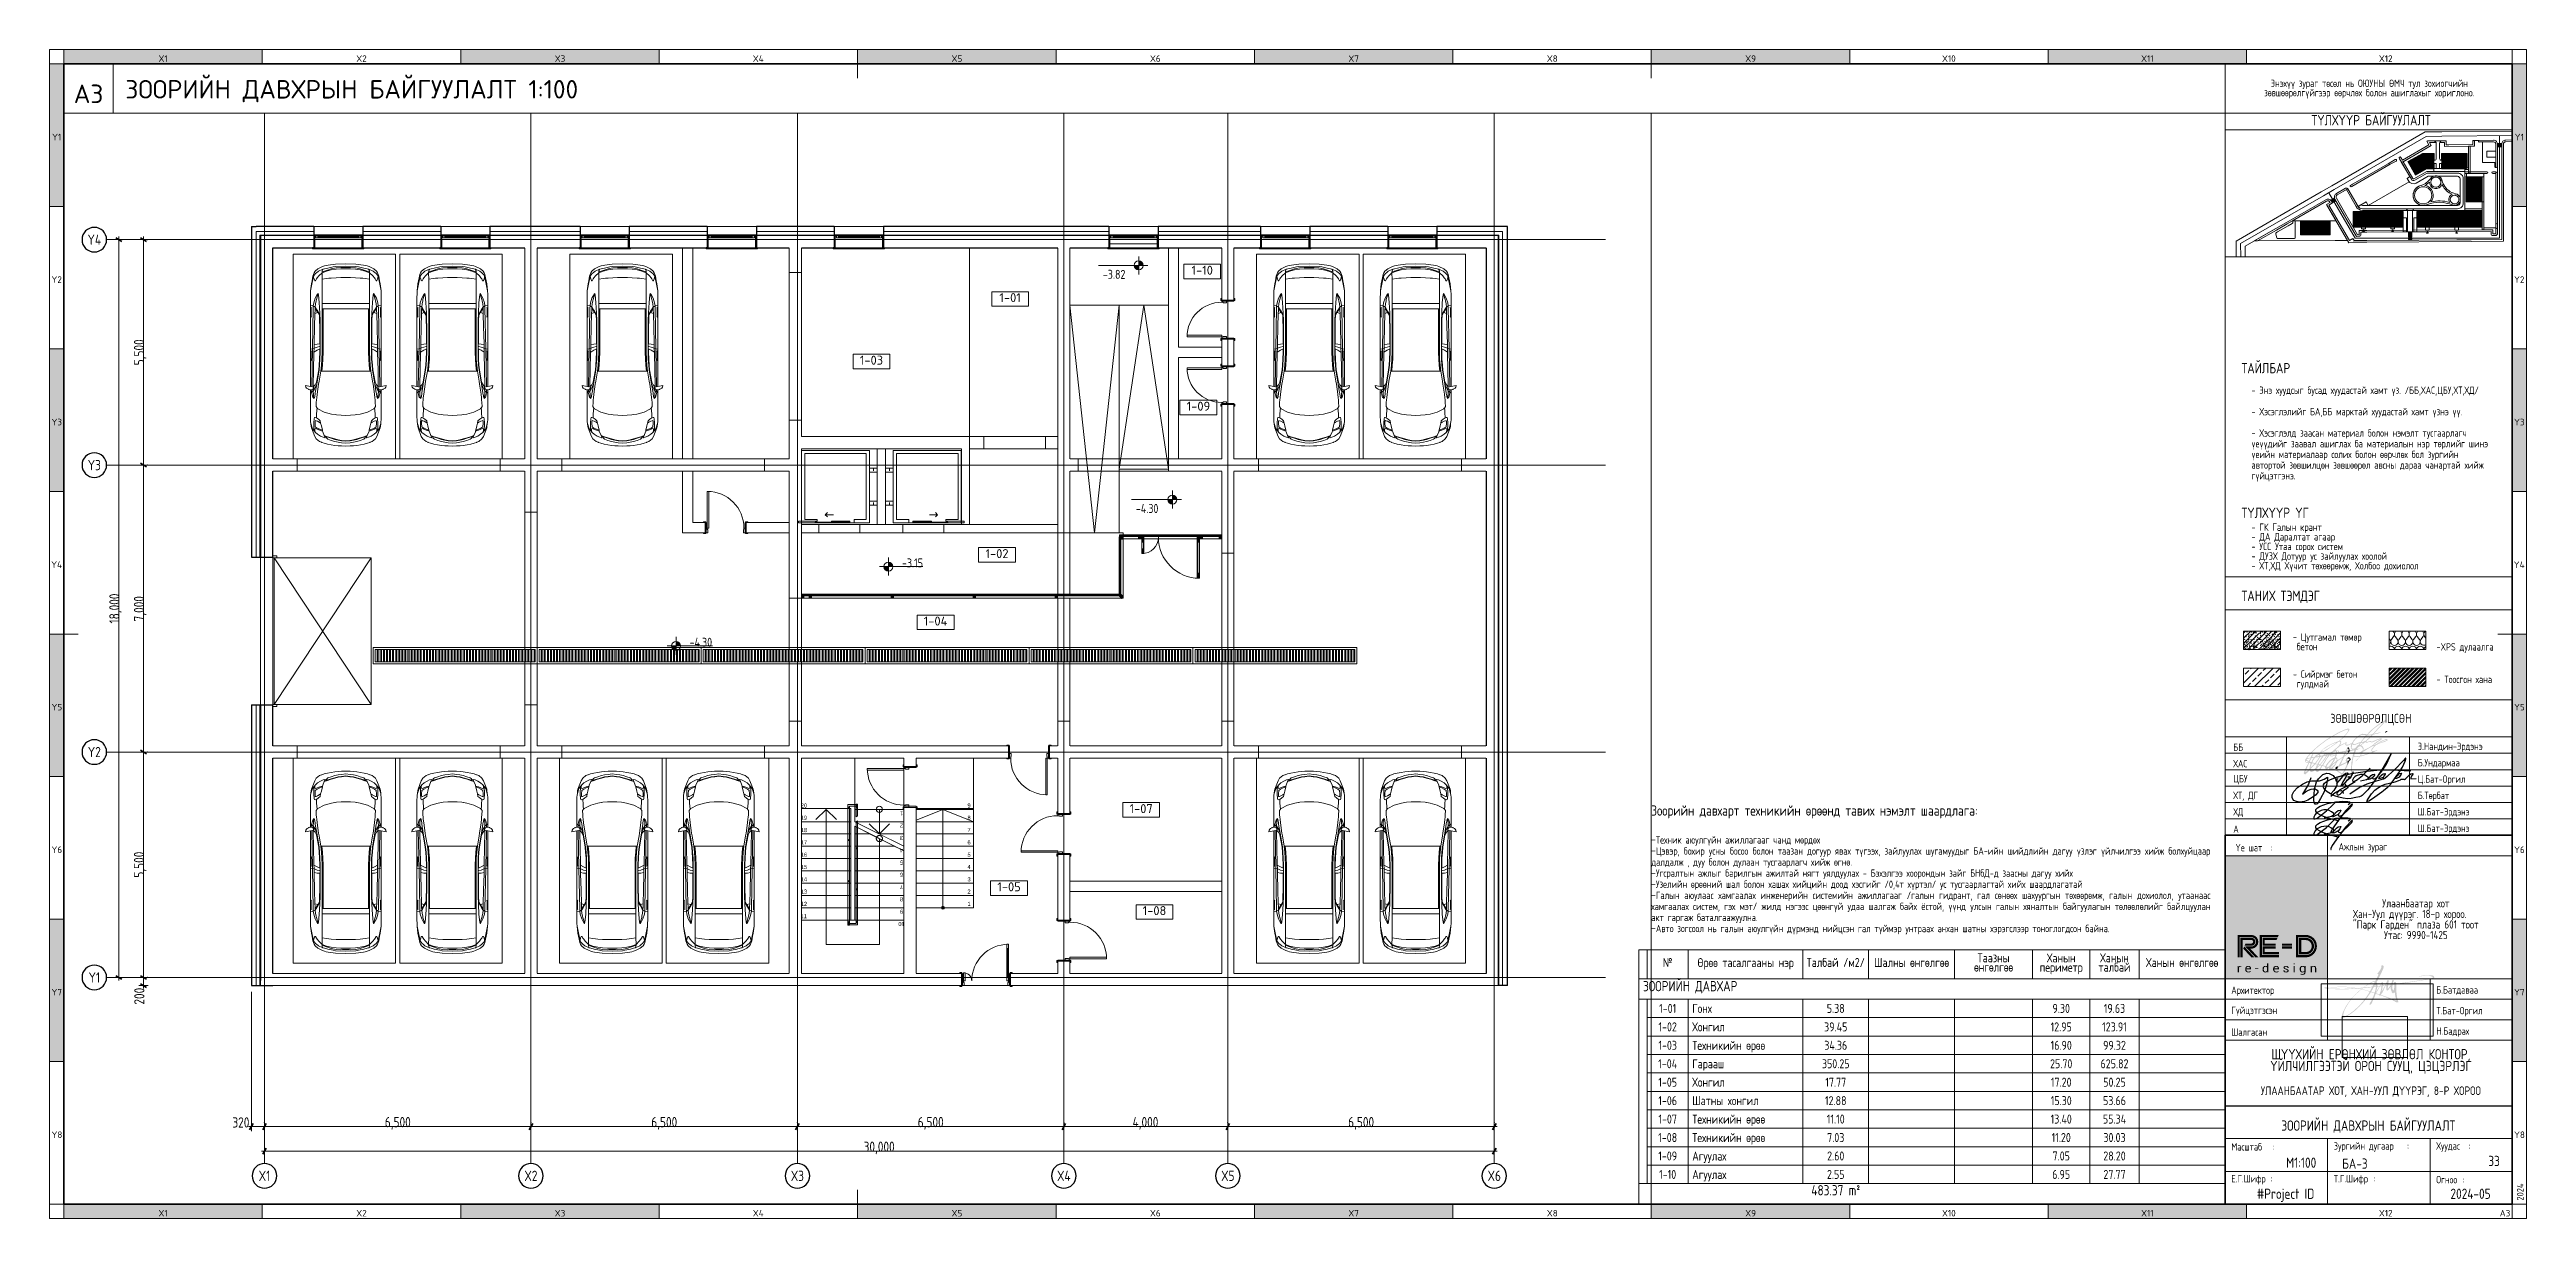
# Paper-space layout 'БА-3 ЗООРИЙН ДАВХРЫН БАЙГУУЛАЛТ' of a CAD drawing. Header units: millimetres. Extents: x 20 to 624, y 6 to 291.
# The model-space entities are those that its viewports show. They can reach past a viewport. Long polylines and large blocks are cut down to what shows.
import ezdxf
from ezdxf.enums import TextEntityAlignment as Align
from ezdxf.xclip import XClip

# ---------------------------------------------------------------- set-up
doc = ezdxf.new("R2010")
doc.units = ezdxf.units.MM
doc.header["$MEASUREMENT"] = 0
doc.header["$XCLIPFRAME"] = 0
doc.set_wipeout_variables(frame=1)
for name, pattern in [('Dashed', [423.333333, 211.666667, -211.666667]), ('Double Dashed', [1093.611073, 529.166651, -211.666656, 141.111112, -211.666656]), ('Hidden Line', [317.5, 211.666667, -105.833333]), ('Small Dashed', [282.222222, 141.111111, -141.111111]), ('Wipeout_Contour', [1000, 0, -1000])]:
    doc.linetypes.add(name, pattern=pattern)
for name, color, linetype in [('Archicad Doors', 7, 'Continuous'), ('Archicad Windows', 7, 'Continuous'), ('Archicad Zone Stamps', 7, 'Continuous'), ('CONCEPT_БА-51 (9)_3_Drawing & Figure', 7, 'Continuous'), ('Dimensioning - General', 7, 'Continuous'), ('Drawing & Figure', 7, 'Continuous'), ('Finish - Ceiling', 7, 'Continuous'), ('Finish - Wall', 7, 'Continuous'), ('Interior - Equipment', 7, 'Continuous'), ('Interior - Furniture', 7, 'Continuous'), ('Interior - Stair & Railing', 7, 'Continuous'), ('Model Unit - Zone A', 7, 'Continuous'), ('RENDER_REAL (5)_3_00 ET', 7, 'Continuous'), ('RENDER_REAL (5)_3_Drawing & Figure', 7, 'Continuous'), ('Structural - Bearing', 7, 'Continuous'), ('Structural - Grid', 7, 'Continuous'), ('Structural - Stair & Railing', 7, 'Continuous')]:
    doc.layers.add(name, color=color, linetype=linetype)
doc.layers.add('NonPlottable_Drawing & Figure', color=7, linetype='Continuous', plot=False)
doc.styles.add('GENERATED_STYLE_1', font='arial.ttf')
doc.styles.add('GENERATED_STYLE_2', font='')
doc.styles.add('GENERATED_STYLE_3', font='', dxfattribs={"width": 0.8})
doc.styles.get('GENERATED_STYLE_2').set_extended_font_data('ISOCPEUR MON')
doc.styles.get('GENERATED_STYLE_3').set_extended_font_data('ISOCPEUR MON')
doc.dimstyles.new('GENERATED_STYLE__1', dxfattribs={"dimtxt": 250, "dimasz": 114, "dimexe": 0.18, "dimexo": 0.0625, "dimgap": 0, "dimtad": 1, "dimdec": 0, "dimzin": 0, "dimdsep": 46, "dimtxsty": 'GENERATED_STYLE_3', "dimblk": 'ARROWHEAD_2', "dimblk1": 'ARROWHEAD_2', "dimblk2": 'ARROWHEAD_2', "dimcen": 0.09, "dimclrd": 13, "dimclre": 13, "dimclrt": 13, "dimadec": 0, "dimazin": 0, "dimtfac": 1, "dimtdec": 4, "dimtmove": 0, "dimatfit": 3, "dimfxl": 1, "dimtolj": 1, "dimtzin": 0, "dimarcsym": 0})
picture_1 = doc.add_image_def('image2.jpg', size_in_pixel=(269, 574))
picture_2 = doc.add_image_def('image1.png', size_in_pixel=(6400, 8533))

psp = doc.layouts.new('БА-3 ЗООРИЙН ДАВХРЫН БАЙГУУЛАЛТ')

# ---------------------------------------------------------------- texts
at = {"layer": 'Drawing & Figure', "color": 7, "linetype": 'Continuous', "lineweight": 35}
for s, insert, char_height, attachment_point, style in [('\\A1;{\\pql;\\fISOCPEUR MON|b0|i0|c0|p0;\\W1.000000;ЗООРИЙН ДАВХРЫН БАЙГУУЛАЛТ\\fISOCPEUR MON|b0|i0|c0|p0;\\W1.000000; \\fISOCPEUR MON|b0|i0|c0|p0;\\W1.000000;1:100}', (38.37, 278.22), 4.5, 7, 'GENERATED_STYLE_2'), ('\\A1;{\\pql;\\fISOCPEUR MON|b0|i0|c0|p0;\\W1.000000;X1}', (46.45, 288.08), 1.6, 7, 'GENERATED_STYLE_2'), ('\\A1;{\\pql;\\fISOCPEUR MON|b0|i0|c0|p0;\\W1.000000;X2}', (94.7, 288.08), 1.6, 7, 'GENERATED_STYLE_2'), ('\\A1;{\\pql;\\fISOCPEUR MON|b0|i0|c0|p0;\\W1.000000;X3}', (143.1, 288.08), 1.6, 7, 'GENERATED_STYLE_2'), ('\\A1;{\\pql;\\fISOCPEUR MON|b0|i0|c0|p0;\\W1.000000;X4}', (191.42, 288.08), 1.6, 7, 'GENERATED_STYLE_2'), ('\\A1;{\\pql;\\fISOCPEUR MON|b0|i0|c0|p0;\\W1.000000;X5}', (239.91, 288.08), 1.6, 7, 'GENERATED_STYLE_2'), ('\\A1;{\\pql;\\fISOCPEUR MON|b0|i0|c0|p0;\\W1.000000;X6}', (288.31, 288.08), 1.6, 7, 'GENERATED_STYLE_2'), ('\\A1;{\\pql;\\fISOCPEUR MON|b0|i0|c0|p0;\\W1.000000;X7}', (336.71, 288.08), 1.6, 7, 'GENERATED_STYLE_2'), ('\\A1;{\\pql;\\fISOCPEUR MON|b0|i0|c0|p0;\\W1.000000;X8}', (385.12, 288.08), 1.6, 7, 'GENERATED_STYLE_2'), ('\\A1;{\\pql;\\fISOCPEUR MON|b0|i0|c0|p0;\\W1.000000;X9}', (433.52, 288.08), 1.6, 7, 'GENERATED_STYLE_2'), ('\\A1;{\\pql;\\fISOCPEUR MON|b0|i0|c0|p0;\\W1.000000;X10}', (481.52, 288.08), 1.6, 7, 'GENERATED_STYLE_2'), ('\\A1;{\\pql;\\fISOCPEUR MON|b0|i0|c0|p0;\\W1.000000;X11}', (530.09, 288.08), 1.6, 7, 'GENERATED_STYLE_2'), ('\\A1;{\\pql;\\fISOCPEUR MON|b0|i0|c0|p0;\\W1.000000;X12}', (588.1, 288.08), 1.6, 7, 'GENERATED_STYLE_2'), ('\\A1;{\\pql;\\fISOCPEUR MON|b0|i0|c0|p0;\\W1.000000;A3}', (25.78, 278.04), 4.5, 7, 'GENERATED_STYLE_2'), ('\\A1;{\\pqc;\\fISOCPEUR MON|b0|i0|c0|p0;\\W0.800000;ТҮЛХҮҮР БАЙГУУЛАЛТ}', (586.19, 272.6), 2.5, 8, 'GENERATED_STYLE_3'), ('\\A1;{\\pql;\\fISOCPEUR MON|b0|i0|c0|p0;\\W1.000000;Y1}', (20.5, 268.94), 1.6, 7, 'GENERATED_STYLE_2'), ('\\A1;{\\pql;\\fISOCPEUR MON|b0|i0|c0|p0;\\W1.000000;Y1}', (621.23, 268.94), 1.6, 7, 'GENERATED_STYLE_2'), ('\\A1;{\\pql;\\fISOCPEUR MON|b0|i0|c0|p0;\\W1.000000;Y2}', (20.34, 234.17), 1.6, 7, 'GENERATED_STYLE_2'), ('\\A1;{\\pql;\\fISOCPEUR MON|b0|i0|c0|p0;\\W1.000000;Y2}', (621.07, 234.17), 1.6, 7, 'GENERATED_STYLE_2'), ('\\A1;{\\pql;\\fISOCPEUR MON|b0|i0|c0|p0;\\W1.000000;Y3}', (20.34, 199.4), 1.6, 7, 'GENERATED_STYLE_2'), ('\\A1;{\\pql;\\fISOCPEUR MON|b0|i0|c0|p0;\\W1.000000;Y3}', (621.07, 199.4), 1.6, 7, 'GENERATED_STYLE_2'), ('\\A1;{\\pql;\\fISOCPEUR MON|b0|i0|c0|p0;\\W1.000000;Y4}', (20.26, 164.62), 1.6, 7, 'GENERATED_STYLE_2'), ('\\A1;{\\pql;\\fISOCPEUR MON|b0|i0|c0|p0;\\W1.000000;Y4}', (620.99, 164.62), 1.6, 7, 'GENERATED_STYLE_2'), ('\\A1;{\\pql;\\fISOCPEUR MON|b0|i0|c0|p0;\\W1.000000;Y5}', (20.34, 129.85), 1.6, 7, 'GENERATED_STYLE_2'), ('\\A1;{\\pql;\\fISOCPEUR MON|b0|i0|c0|p0;\\W1.000000;Y5}', (621.07, 129.85), 1.6, 7, 'GENERATED_STYLE_2'), ('\\A1;{\\pql;\\fISOCPEUR MON|b0|i0|c0|p0;\\W0.800000;Үе шат}', (553.1, 95.48), 1.8, 7, 'GENERATED_STYLE_3'), ('\\A1;{\\pql;\\fISOCPEUR MON|b0|i0|c0|p0;\\W0.800000;Ажлын зураг}', (578.27, 95.21), 1.8, 7, 'GENERATED_STYLE_3'), ('\\A1;{\\pql;\\fISOCPEUR MON|b0|i0|c0|p0;\\W1.000000;Y6}', (20.34, 95.07), 1.6, 7, 'GENERATED_STYLE_2'), ('\\A1;{\\pql;\\fISOCPEUR MON|b0|i0|c0|p0;\\W0.800000;:}', (561.72, 95.48), 1.8, 7, 'GENERATED_STYLE_3'), ('\\A1;{\\pql;\\fISOCPEUR MON|b0|i0|c0|p0;\\W1.000000;Y6}', (621.07, 95.07), 1.6, 7, 'GENERATED_STYLE_2'), ('\\A1;{\\pql;\\fISOCPEUR MON|b0|i0|c0|p0;\\W1.000000;Y7}', (20.34, 60.3), 1.6, 7, 'GENERATED_STYLE_2'), ('\\A1;{\\pql;\\fISOCPEUR MON|b0|i0|c0|p0;\\W0.800000;Архитектор}', (552.09, 60.21), 1.8, 7, 'GENERATED_STYLE_3'), ('\\A1;{\\pql;\\fISOCPEUR MON|b0|i0|c0|p0;\\W0.800000;Б.Батдаваа}', (602.1, 60.48), 1.8, 7, 'GENERATED_STYLE_3'), ('\\A1;{\\pql;\\fISOCPEUR MON|b0|i0|c0|p0;\\W1.000000;Y7}', (621.07, 60.3), 1.6, 7, 'GENERATED_STYLE_2'), ('\\A1;{\\pql;\\fISOCPEUR MON|b0|i0|c0|p0;\\W0.800000;Гүйцэтгэсэн}', (552.09, 55.26), 1.8, 7, 'GENERATED_STYLE_3'), ('\\A1;{\\pql;\\fISOCPEUR MON|b0|i0|c0|p0;\\W0.800000;Т\\fISOCPEUR MON|b0|i0|c0|p0;\\W0.800000;.\\fISOCPEUR MON|b0|i0|c0|p0;\\W0.800000;Бат-Оргил}', (602.1, 55.23), 1.8, 7, 'GENERATED_STYLE_3'), ('\\A1;{\\pql;\\fISOCPEUR MON|b0|i0|c0|p0;\\W0.800000;Шалгасан}', (552.09, 50.48), 1.8, 7, 'GENERATED_STYLE_3'), ('\\A1;{\\pql;\\fISOCPEUR MON|b0|i0|c0|p0;\\W0.800000;Н\\fISOCPEUR MON|b0|i0|c0|p0;\\W0.800000;.\\fISOCPEUR MON|b0|i0|c0|p0;\\W0.800000;Бадрах}', (602.1, 50.23), 1.8, 7, 'GENERATED_STYLE_3'), ('\\A1;{\\pqc;\\fISOCPEUR MON|b0|i0|c0|p0;\\W0.800000;УЛААНБААТАР ХОТ, ХАН-УУЛ ДҮҮРЭГ, \\fISOCPEUR MON|b0|i0|c0|p0;\\W0.800000;8\\fISOCPEUR MON|b0|i0|c0|p0;\\W0.800000;-Р ХОРОО}', (586.14, 35.54), 2.1, 8, 'GENERATED_STYLE_3'), ('\\A1;{\\pqc;\\fISOCPEUR MON|b0|i0|c0|p0;\\W0.800000;ЗООРИЙН ДАВХРЫН БАЙГУУЛАЛТ}', (585.52, 26.8), 2.5, 8, 'GENERATED_STYLE_3'), ('\\A1;{\\pql;\\fISOCPEUR MON|b0|i0|c0|p0;\\W1.000000;Y8}', (20.34, 25.53), 1.6, 7, 'GENERATED_STYLE_2'), ('\\A1;{\\pql;\\fISOCPEUR MON|b0|i0|c0|p0;\\W0.800000;Масштаб}', (552.09, 22.48), 1.8, 7, 'GENERATED_STYLE_3'), ('\\A1;{\\pql;\\fISOCPEUR MON|b0|i0|c0|p0;\\W0.800000;Зургийн дугаар}', (577.1, 22.21), 1.8, 7, 'GENERATED_STYLE_3'), ('\\A1;{\\pql;\\fISOCPEUR MON|b0|i0|c0|p0;\\W0.800000;Хуудас}', (602.1, 22.21), 1.8, 7, 'GENERATED_STYLE_3'), ('\\A1;{\\pql;\\fISOCPEUR MON|b0|i0|c0|p0;\\W1.000000;Y8}', (621.07, 25.53), 1.6, 7, 'GENERATED_STYLE_2'), ('\\A1;{\\pql;\\fISOCPEUR MON|b0|i0|c0|p0;\\W0.800000;:}', (562.15, 22.48), 1.8, 7, 'GENERATED_STYLE_3'), ('\\A1;{\\pql;\\fISOCPEUR MON|b0|i0|c0|p0;\\W0.800000;М\\fISOCPEUR MON|b0|i0|c0|p0;\\W0.800000;1:100}', (565.45, 18.27), 2.5, 7, 'GENERATED_STYLE_3'), ('\\A1;{\\pql;\\fISOCPEUR MON|b0|i0|c0|p0;\\W0.800000;:}', (594.97, 22.75), 1.8, 7, 'GENERATED_STYLE_3'), ('\\A1;{\\pql;\\fISOCPEUR MON|b0|i0|c0|p0;\\W0.800000;:}', (610, 22.75), 1.8, 7, 'GENERATED_STYLE_3'), ('\\A1;{\\pql;\\fISOCPEUR MON|b0|i0|c0|p0;\\W0.800000;33}', (614.79, 18.68), 2.5, 7, 'GENERATED_STYLE_3'), ('\\A1;{\\pql;\\fISOCPEUR MON|b0|i0|c0|p0;\\W0.800000;Е.Г.Шифр}', (552.09, 14.21), 1.8, 7, 'GENERATED_STYLE_3'), ('\\A1;{\\pql;\\fISOCPEUR MON|b0|i0|c0|p0;\\W0.800000;:}', (561.62, 14.75), 1.8, 7, 'GENERATED_STYLE_3'), ('\\A1;{\\pql;\\fISOCPEUR MON|b0|i0|c0|p0;\\W0.800000;Т.Г.Шифр}', (577.1, 14.21), 1.8, 7, 'GENERATED_STYLE_3'), ('\\A1;{\\pql;\\fISOCPEUR MON|b0|i0|c0|p0;\\W0.800000;:}', (586.8, 14.75), 1.8, 7, 'GENERATED_STYLE_3'), ('\\A1;{\\pql;\\fISOCPEUR MON|b0|i0|c0|p0;\\W0.800000;Огноо}', (602.1, 14.48), 1.8, 7, 'GENERATED_STYLE_3'), ('\\A1;{\\pql;\\fISOCPEUR MON|b0|i0|c0|p0;\\W0.800000;2024-0\\fISOCPEUR MON|b0|i0|c0|p0;\\W0.800000;5}', (605.56, 10.68), 2.5, 7, 'GENERATED_STYLE_3'), ('\\A1;{\\pql;\\fISOCPEUR MON|b0|i0|c0|p0;\\W0.800000;:}', (608.56, 14.48), 1.8, 7, 'GENERATED_STYLE_3'), ('\\A1;{\\pql;\\fISOCPEUR MON|b0|i0|c0|p0;\\W1.000000;X1}', (46.45, 6.39), 1.6, 7, 'GENERATED_STYLE_2'), ('\\A1;{\\pql;\\fISOCPEUR MON|b0|i0|c0|p0;\\W1.000000;X2}', (94.7, 6.39), 1.6, 7, 'GENERATED_STYLE_2'), ('\\A1;{\\pql;\\fISOCPEUR MON|b0|i0|c0|p0;\\W1.000000;X3}', (143.1, 6.39), 1.6, 7, 'GENERATED_STYLE_2'), ('\\A1;{\\pql;\\fISOCPEUR MON|b0|i0|c0|p0;\\W1.000000;X4}', (191.42, 6.39), 1.6, 7, 'GENERATED_STYLE_2'), ('\\A1;{\\pql;\\fISOCPEUR MON|b0|i0|c0|p0;\\W1.000000;X5}', (239.91, 6.39), 1.6, 7, 'GENERATED_STYLE_2'), ('\\A1;{\\pql;\\fISOCPEUR MON|b0|i0|c0|p0;\\W1.000000;X6}', (288.31, 6.39), 1.6, 7, 'GENERATED_STYLE_2'), ('\\A1;{\\pql;\\fISOCPEUR MON|b0|i0|c0|p0;\\W1.000000;X7}', (336.71, 6.39), 1.6, 7, 'GENERATED_STYLE_2'), ('\\A1;{\\pql;\\fISOCPEUR MON|b0|i0|c0|p0;\\W1.000000;X8}', (385.12, 6.39), 1.6, 7, 'GENERATED_STYLE_2'), ('\\A1;{\\pql;\\fISOCPEUR MON|b0|i0|c0|p0;\\W1.000000;X9}', (433.52, 6.39), 1.6, 7, 'GENERATED_STYLE_2'), ('\\A1;{\\pql;\\fISOCPEUR MON|b0|i0|c0|p0;\\W1.000000;X10}', (481.52, 6.39), 1.6, 7, 'GENERATED_STYLE_2'), ('\\A1;{\\pql;\\fISOCPEUR MON|b0|i0|c0|p0;\\W1.000000;X11}', (530.09, 6.39), 1.6, 7, 'GENERATED_STYLE_2'), ('\\A1;{\\pql;\\fISOCPEUR MON|b0|i0|c0|p0;\\W1.000000;X12}', (588.1, 6.39), 1.6, 7, 'GENERATED_STYLE_2'), ('\\A1;{\\pql;\\fISOCPEUR MON|b0|i0|c0|p0;\\W1.000000;A3}', (617.57, 6.39), 1.6, 7, 'GENERATED_STYLE_2')]:
    psp.add_mtext(s, dxfattribs=dict(at, insert=insert, char_height=char_height, attachment_point=attachment_point, style=style))
at = {"layer": 'Drawing & Figure', "color": 7, "linetype": 'Continuous', "lineweight": 13, "char_height": 1.8, "style": 'GENERATED_STYLE_3'}
for s, insert, attachment_point, line_spacing_factor in [('\\A1;{\\pqc;\\fISOCPEUR MON|b0|i0|c0|p0;\\W0.800000;Энэхүү зураг төсөл нь \\fISOCPEUR MON|b0|i0|c0|p0;\\W0.800000;ОЮУНЫ ӨМЧ тул зохиогчийн\\P\\pqc;\\fISOCPEUR MON|b0|i0|c0|p0;\\W0.800000;зөвшөөрөлгүйгээр өөрчлөх болон ашиглахыг хориглоно.}', (585.76, 281.45), 5, 0.763834), ('\\A1;{\\pql;\\fISOCPEUR MON|b0|i0|c0|p0;\\W0.800000;- ГК \\fISOCPEUR MON|b0|i0|c0|p0;\\H1.012755x;\\W0.800000;Галын кран\\fISOCPEUR MON|b0|i0|c0|p0;\\H0.987406x;\\W0.800000;т\\P\\pql;\\fISOCPEUR MON|b0|i0|c0|p0;\\H1.012755x;\\W0.800000;- ДА Даралтат агаар\\P\\pql;\\fISOCPEUR MON|b0|i0|c0|p0;\\H0.987406x;\\W0.800000;- \\fISOCPEUR MON|b0|i0|c0|p0;\\H1.012755x;\\W0.800000;УСС Утаа сорох систем\\P\\pql;\\fISOCPEUR MON|b0|i0|c0|p0;\\W0.800000;- ДУЗХ Дотуур ус зайлуулах хоолой\\P\\pql;\\fISOCPEUR MON|b0|i0|c0|p0;\\H0.987406x;\\W0.800000;- \\fISOCPEUR MON|b0|i0|c0|p0;\\H1.012755x;\\W0.800000;ХТ,ХД Хүчит төхөөрөмж, Холбоо дохиолол}', (557.01, 163.7), 7, 0.773519), ('\\A1;{\\pql;\\fISOCPEUR MON|b0|i0|c0|p0;\\W0.800000;- Цутгамал төмөр\\P\\pql;\\fISOCPEUR MON|b0|i0|c0|p0;\\H1.013321x;\\W0.800000; бетон}', (567.11, 144.51), 7, 0.775984), ('\\A1;{\\pql;\\fISOCPEUR MON|b0|i0|c0|p0;\\W0.800000;- Сийрмэг бетон\\P\\pql;\\fISOCPEUR MON|b0|i0|c0|p0;\\H1.013321x;\\W0.800000; гулдмай}', (567.11, 134.97), 7, 0.775701)]:
    psp.add_mtext(s, dxfattribs=dict(at, insert=insert, attachment_point=attachment_point, line_spacing_factor=line_spacing_factor))
at = {"layer": 'Drawing & Figure', "color": 7, "linetype": 'Continuous', "lineweight": 13, "style": 'GENERATED_STYLE_3'}
for s, insert, char_height, attachment_point in [('\\A1;{\\pql;\\fISOCPEUR MON|b0|i0|c0|p0;\\W0.800000;ТАЙЛБАР}', (554.58, 212.11), 2.5, 7), ('\\A1;{\\pql;\\fISOCPEUR MON|b0|i0|c0|p0;\\W0.800000;ТҮЛХҮҮР ҮГ}', (554.58, 176.82), 2.5, 7), ('\\A1;{\\pql;\\fISOCPEUR MON|b0|i0|c0|p0;\\W0.800000;ТАНИХ ТЭМДЭГ}', (554.58, 156.05), 2.5, 7), ('\\A1;{\\pql;\\fISOCPEUR MON|b0|i0|c0|p0;\\W0.800000;- \\fISOCPEUR MON|b0|i0|c0|p0;\\W0.800000;Тоосгон хана}', (602.15, 136.55), 1.8, 7), ('\\A1;{\\pql;\\fISOCPEUR MON|b0|i0|c0|p0;\\W0.800000;ЗӨВШӨӨРӨЛЦСӨН}', (576.27, 126.22), 2.2, 7), ('\\A1;{\\pql;\\fISOCPEUR MON|b0|i0|c0|p0;\\W0.800000;ББ}', (552.58, 119.98), 1.8, 7), ('\\A1;{\\pql;\\fISOCPEUR MON|b0|i0|c0|p0;\\W0.800000;Э.Нандин-Эрдэнэ}', (597.58, 119.71), 1.8, 7), ('\\A1;{\\pql;\\fISOCPEUR MON|b0|i0|c0|p0;\\W0.800000;ХАС}', (552.58, 115.98), 1.8, 7), ('\\A1;{\\pql;\\fISOCPEUR MON|b0|i0|c0|p0;\\W0.800000;Б.Ундармаа}', (597.58, 115.71), 1.8, 7), ('\\A1;{\\pql;\\fISOCPEUR MON|b0|i0|c0|p0;\\W0.800000;ХТ, ДГ}', (552.58, 107.8), 1.8, 7), ('\\A1;{\\pql;\\fISOCPEUR MON|b0|i0|c0|p0;\\W0.800000;ЦБУ}', (552.58, 111.8), 1.8, 7), ('\\A1;{\\pql;\\fISOCPEUR MON|b0|i0|c0|p0;\\W0.800000;Ц.Бат-Оргил}', (597.58, 111.71), 1.8, 7), ('\\A1;{\\pql;\\fISOCPEUR MON|b0|i0|c0|p0;\\W0.800000;Б.Т\\fISOCPEUR MON|b0|i0|c0|p0;\\W0.800000;өрбат}', (597.58, 107.73), 1.8, 7), ('\\A1;{\\pql;\\fISOCPEUR MON|b0|i0|c0|p0;\\W0.800000;ХД}', (552.58, 103.85), 1.8, 7), ('\\A1;{\\pql;\\fISOCPEUR MON|b0|i0|c0|p0;\\W0.800000;Ш.Бат-Эрдэнэ}', (597.58, 103.73), 1.8, 7), ('\\A1;{\\pql;\\fISOCPEUR MON|b0|i0|c0|p0;\\W0.800000;A}', (552.58, 99.98), 1.8, 7), ('\\A1;{\\pql;\\fISOCPEUR MON|b0|i0|c0|p0;\\W0.800000;Ш.Бат-Эрдэнэ}', (597.58, 99.73), 1.8, 7), ('\\A1;{\\pqr;\\fISOCPEUR MON|b0|i0|c0|p0;\\W0.800000;БА-3}', (585.34, 18.03), 2.5, 9), ('\\A1;{\\pql;\\fISOCPEUR MON|b0|i0|c0|p0;\\W0.800000;#Project ID}', (558.33, 9.93), 2.5, 7)]:
    psp.add_mtext(s, dxfattribs=dict(at, insert=insert, char_height=char_height, attachment_point=attachment_point))
at = {"layer": 'Drawing & Figure', "color": 7, "linetype": 'Continuous', "lineweight": 13, "attachment_point": 7, "style": 'GENERATED_STYLE_3'}
for s, insert, char_height, width, line_spacing_factor in [('\\A1;{\\pql;\\fISOCPEUR MON|b0|i0|c0|p0;\\W0.800000;- Энэ хуудсыг бусад хуудастай хамт үз.\\fISOCPEUR MON|b0|i0|c0|p0;\\W0.800000; \\fISOCPEUR MON|b0|i0|c0|p0;\\W0.800000;/ББ,ХАС,ЦБУ,ХТ,ХД/\\P\\pql;\\fISOCPEUR MON|b0|i0|c0|p0;\\W0.800000;\\P\\pql;\\fISOCPEUR MON|b0|i0|c0|p0;\\W0.800000;- Хэсэглэлийг БА,ББ марктай хуудастай хамт үзнэ үү.\\P\\pql;\\fISOCPEUR MON|b0|i0|c0|p0;\\W0.800000;\\P\\pql;\\fISOCPEUR MON|b0|i0|c0|p0;\\W0.800000;- Хэсэглэлд заасан материал болон нэмэлт тусгаарлагч үеүүдийг заавал ашиглах ба \\fISOCPEUR MON|b0|i0|c0|p0;\\W0.800000;материалын нэр төрлийг шинэ үеийн материалаар солих болон өөрчлөх бол зургийн автортой зөвшилцөн зөвшөөрөл авсны дараа чанартай хийж гүйцэтгэнэ.}', (557.01, 185.68), 1.8, 57.6276, 0.868604), ('\\A1;{\\pqj;\\fISOCPEUR MON|b0|i0|c0|p0;\\W0.800000;Зоорийн давхарт техникийн өрөөнд тавих нэмэлт шаардлага:\\P\\pqj;\\fISOCPEUR MON|b0|i0|c0|p0;\\W0.800000;\\P\\pqj;\\fSymbol|b0|i0|c2|p0;\\H0.720000x;\\W0.800000;-\\fISOCPEUR MON|b0|i0|c0|p0;\\W0.800000;Техник аюулгүйн ажиллагааг чанд мөрдөх\\P\\pqj;\\fSymbol|b0|i0|c2|p0;\\W0.800000;-\\fISOCPEUR MON|b0|i0|c0|p0;\\W0.800000;Цэвэр, бохир усны босоо болон таазан догуур явах түгээх, зайлуулах шугамуудыг БА-ийн шийдлийн дагуу үзлэг үйлчилгээ хийж болхуйцаар далдалж , дуу болон дулаан тусгаарлагч хийж өгнө. \\P\\pqj;\\fSymbol|b0|i0|c2|p0;\\W0.800000;-\\fISOCPEUR MON|b0|i0|c0|p0;\\W0.800000;Угсралтын ажлыг барилгын ажилтай нягт уялдуулах - Бэхэлгээ хоорондын зайг БНбД-д заасны дагуу хийх\\P\\pqj;\\fSymbol|b0|i0|c2|p0;\\W0.800000;-\\fISOCPEUR MON|b0|i0|c0|p0;\\W0.800000;Узелийн өрөөний шал болон хашах хийцийн доод хэсгийг /0,4т хүртэл/ ус тусгаарлагтай хийх шаардлагатай\\P\\pqj;\\fSymbol|b0|i0|c2|p0;\\W0.800000;-\\fISOCPEUR MON|b0|i0|c0|p0;\\W0.800000;Галын аюулаас хамгаалах инженерийн системийн ажиллагааг /галын гидрант, гал сөнөөх шахуургын төхөөрөмж, галын дохиолол, утаанаас хамгаалах систем, гэх мэт/ жилд нэгээс цөөнгүй удаа шалгаж байх ёстой, үүнд улсын галын хяналтын байгуулагын төлөөлөлийг байлцуулан акт гаргаж баталгаажуулна.\\P\\pqj;\\fSymbol|b0|i0|c2|p0;\\W0.800000;-\\fISOCPEUR MON|b0|i0|c0|p0;\\W0.800000;Авто зогсоол нь галын аюулгүйн дүрмэнд нийцсэн гал түймэр унтраах анхан шатны хэрэгслээр тоноглогдсон байна.}', (410.6, 75.2), 2.5, 133.5275, 0.90079)]:
    psp.add_mtext(s, dxfattribs=dict(at, insert=insert, char_height=char_height, width=width, line_spacing_factor=line_spacing_factor))
at = {"layer": 'Drawing & Figure', "color": 7, "linetype": 'Continuous', "lineweight": 35, "attachment_point": 8, "style": 'GENERATED_STYLE_3'}
for s, insert, char_height, line_spacing_factor in [('\\A1;{\\pqc;\\fISOCPEUR MON|b0|i0|c0|p0;\\W0.800000;Улаанбаатар хот\\P\\pql;\\fISOCPEUR MON|b0|i0|c0|p0;\\W0.800000;Хан-Уул дүүрэг. 18-р хороо.\\P\\pql;\\fISOCPEUR MON|b0|i0|c0|p0;\\W0.800000;"Парк Гарден" плаза 601 тоот\\P\\pqc;\\fISOCPEUR MON|b0|i0|c0|p0;\\W0.800000;Утас: 9990\\fISOCPEUR MON|b0|i0|c0|p0;\\W0.800000;-\\fISOCPEUR MON|b0|i0|c0|p0;\\W0.800000;1425}', (597.1, 74.05), 2, 0.774194), ('\\A1;{\\pqc;\\fISOCPEUR MON|b0|i0|c0|p0;\\W0.800000;ШҮҮХИЙН ЕРӨНХИЙ ЗӨВЛӨЛ КОНТОР, \\P\\pqc;\\fISOCPEUR MON|b0|i0|c0|p0;\\W0.800000;ҮЙЛЧИЛГЭЭТЭЙ ОРОН СУУЦ, ЦЭЦЭРЛЭГ}', (586.14, 41.18), 2.5, 0.690201)]:
    psp.add_mtext(s, dxfattribs=dict(at, insert=insert, char_height=char_height, line_spacing_factor=line_spacing_factor))
at = {"layer": 'Drawing & Figure', "color": 7, "linetype": 'Continuous', "lineweight": 35, "insert": (623.38, 10.28), "char_height": 1.6, "attachment_point": 7, "rotation": 90, "style": 'GENERATED_STYLE_3'}
psp.add_mtext('\\A1;{\\pql;\\fISOCPEUR MON|b0|i0|c0|p0;\\W0.800000;202\\fISOCPEUR MON|b0|i0|c0|p0;\\W0.800000;4}', dxfattribs=at)

msp = doc.modelspace()

# ---------------------------------------------------------------- texts
at = {"color": 13, "lineweight": 13, "char_height": 220, "attachment_point": 7, "rotation": 180, "style": 'GENERATED_STYLE_3'}
for s, insert in [('\\A1;{\\pql;\\fISOCPEUR MON|b0|i0|c0|p0;\\W0.800000;-4.30}', (40502.5, 88578.6)), ('\\A1;{\\pql;\\fISOCPEUR MON|b0|i0|c0|p0;\\W0.800000;-3.15}', (35321.7, 86642.8)), ('\\A1;{\\pql;\\fISOCPEUR MON|b0|i0|c0|p0;\\W0.800000;-4.30}', (29616.1, 85314.4)), ('\\A1;{\\pql;\\fISOCPEUR MON|b0|i0|c0|p0;\\W0.800000;-3.82}', (30420.9, 79601.9))]:
    msp.add_mtext(s, dxfattribs=dict(at, insert=insert))

# ---------------------------------------------------------------- blocks, each defined once
blk = doc.blocks.new('*X760')
at = {"layer": 'Drawing & Figure', "color": 7, "linetype": 'Continuous', "lineweight": 9}
for p, q in [((590.8, 147.17), (590.58, 147.46)), ((591.16, 147.17), (591.7, 147.89)), ((592.6, 147.17), (592.06, 147.89)), ((592.96, 147.17), (593.5, 147.89)), ((594.4, 147.17), (593.86, 147.89)), ((594.76, 147.17), (595.3, 147.89)), ((596.2, 147.17), (595.66, 147.89)), ((596.56, 147.17), (597.1, 147.89)), ((598, 147.17), (597.46, 147.89)), ((598.36, 147.17), (598.9, 147.89)), ((599.58, 147.46), (599.26, 147.89))]:
    blk.add_line(p, q, dxfattribs=at)
for centre, start, end in [((590.08, 146.63), 303.76348, 36.8699), ((590.98, 144.65), 90, 116.37435), ((591.88, 146.63), 143.1301, 36.8699), ((590.98, 144.65), 2.41769, 90), ((590.98, 148.43), 323.1301, 57.37148), ((592.78, 148.43), 122.62852, 216.8699), ((592.78, 144.65), 90, 177.58231), ((593.68, 146.63), 143.1301, 36.8699), ((592.78, 144.65), 2.41769, 90), ((592.78, 148.43), 323.1301, 57.37148), ((594.58, 148.43), 122.62852, 216.8699), ((594.58, 144.65), 90, 177.58231), ((595.48, 146.63), 143.1301, 36.8699), ((594.58, 144.65), 2.41769, 90), ((594.58, 148.43), 323.1301, 57.37148), ((596.38, 148.43), 122.62852, 216.8699), ((596.38, 144.65), 90, 177.58231), ((597.28, 146.63), 143.1301, 36.8699), ((596.38, 144.65), 2.41769, 90), ((596.38, 148.43), 323.1301, 57.37148), ((598.18, 148.43), 122.62852, 216.8699), ((598.18, 144.65), 90, 177.58231), ((599.08, 146.63), 143.1301, 303.76348), ((598.18, 144.65), 2.41769, 90), ((598.18, 148.43), 323.1301, 57.37148), ((599.98, 148.43), 122.62852, 216.8699), ((599.98, 144.65), 116.37435, 177.58231)]:
    blk.add_arc(centre, 0.9, start, end, dxfattribs=at)
blk = doc.blocks.new('*X761')
at = {"layer": 'Drawing & Figure', "color": 7, "linetype": 'Continuous', "lineweight": 9}
for p, q in [((555.1, 147.45), (556.84, 149.19)), ((555.1, 148.7), (555.59, 149.19)), ((555.1, 149.02), (555.21, 148.82)), ((555.21, 148.82), (555.1, 148.82)), ((555.1, 144.95), (557.57, 147.41)), ((555.1, 146.2), (556.32, 147.41)), ((555.1, 145.68), (555.21, 145.49)), ((555.21, 145.49), (555.1, 145.49)), ((556.09, 144.69), (558.82, 147.41)), ((556.32, 147.41), (556.17, 147.15)), ((556.17, 147.15), (556.47, 147.15)), ((556.32, 147.41), (558.09, 149.19)), ((556.47, 147.15), (556.32, 147.41)), ((557.34, 144.69), (558.82, 146.16)), ((557.41, 148.82), (557.57, 149.08)), ((557.71, 148.82), (557.41, 148.82)), ((557.41, 145.49), (557.57, 145.75)), ((557.71, 145.49), (557.41, 145.49)), ((557.57, 149.08), (557.71, 148.82)), ((557.57, 147.41), (558.82, 148.66)), ((557.57, 145.75), (557.71, 145.49)), ((558.82, 147.15), (558.97, 147.41)), ((558.97, 147.15), (558.82, 147.15)), ((558.97, 148.66), (559.49, 149.19)), ((558.97, 147.41), (560.74, 149.19)), ((558.97, 146.16), (560.22, 147.41)), ((558.97, 144.91), (561.47, 147.41)), ((559.12, 147.15), (558.97, 147.41)), ((558.97, 147.15), (559.12, 147.15)), ((559.99, 144.69), (562.72, 147.41)), ((560.07, 148.82), (560.22, 149.08)), ((560.37, 148.82), (560.07, 148.82)), ((560.07, 145.49), (560.22, 145.75)), ((560.37, 145.49), (560.07, 145.49)), ((560.22, 147.41), (561.99, 149.19)), ((560.22, 149.08), (560.37, 148.82)), ((560.22, 145.75), (560.37, 145.49)), ((561.24, 144.69), (563.97, 147.41)), ((561.47, 147.41), (561.32, 147.15)), ((561.32, 147.15), (561.62, 147.15)), ((561.47, 147.41), (563.24, 149.19)), ((561.62, 147.15), (561.47, 147.41)), ((562.49, 144.69), (564.1, 146.3)), ((562.57, 148.82), (562.72, 149.08)), ((562.87, 148.82), (562.57, 148.82)), ((562.57, 145.49), (562.72, 145.75)), ((562.87, 145.49), (562.57, 145.49)), ((562.72, 149.08), (562.87, 148.82)), ((562.72, 147.41), (564.1, 148.8)), ((562.72, 145.75), (562.87, 145.49)), ((563.74, 144.69), (564.1, 145.05)), ((563.97, 147.41), (563.82, 147.15)), ((563.82, 147.15), (564.1, 147.15)), ((563.97, 147.41), (564.1, 147.55)), ((564.1, 147.18), (563.97, 147.41)), ((558.59, 144.69), (558.82, 144.91))]:
    blk.add_line(p, q, dxfattribs=at)
for p in [(555.15, 145.68), (555.35, 146.35), (555.35, 145.97), (555.37, 147.17), (555.45, 147.81), (555.52, 146.68), (555.6, 145.7), (555.71, 147.89), (555.73, 146.27), (555.89, 145.06), (555.9, 149.01), (555.96, 146.54), (556.02, 145.49), (556.08, 146.55), (556.33, 146.81), (556.35, 147.87), (556.37, 148.27), (556.44, 148.16), (556.5, 145.78), (556.6, 145.53), (556.66, 145.04), (556.88, 146.23), (556.89, 147.15), (556.91, 146.54), (556.92, 148.41), (557.09, 148.98), (557.18, 145.46), (557.26, 148.43), (557.52, 145.21), (557.59, 145.12), (557.61, 147.16), (557.63, 146.54), (557.83, 146.08), (557.85, 145.58), (557.98, 148.02), (557.99, 146.45), (558.1, 148.91), (558.11, 148.73), (558.13, 146.67), (558.23, 145.35), (558.24, 145.23), (558.34, 145.79), (558.36, 147.2), (558.37, 145.24), (558.51, 147.65), (558.58, 146.54), (558.82, 147.41), (558.82, 147.41), (558.82, 147.41), (558.97, 147.41), (558.97, 147.41), (558.97, 147.41), (559.18, 148.59), (559.22, 146.64), (559.23, 148.12), (559.25, 145.77), (559.36, 147.1), (559.38, 145.36), (559.52, 145.98), (559.64, 148.95), (559.68, 146.69), (559.81, 146.28), (559.89, 147.08), (559.92, 145.55), (559.99, 145.07), (560.11, 146.14), (560.13, 148.46), (560.28, 146.67), (560.43, 149.01), (560.52, 146), (560.53, 147.54), (560.54, 148.21), (560.59, 145.61), (560.75, 147.03), (560.78, 146.77), (560.79, 146.54), (560.8, 145.04), (560.87, 148.59), (561.04, 145.99), (561.05, 147.61), (561.09, 145.13), (561.11, 146.32), (561.27, 145.58), (561.32, 146.66), (561.42, 147.03), (561.48, 148.07), (561.56, 146.51), (561.56, 145.09), (561.69, 145.96), (561.73, 149), (561.82, 145.82), (561.92, 147.56), (561.93, 145.1), (562.01, 146.54), (562.02, 147.03), (562.07, 148.35), (562.16, 149.14), (562.22, 146.22), (562.23, 145.15), (562.3, 148.47), (562.35, 146.83), (562.47, 146.48), (562.51, 145.46), (562.56, 147.93), (562.59, 149.15), (562.63, 145.76), (562.65, 145.92), (562.7, 145.14), (562.76, 146.17), (562.81, 146.03), (562.87, 148.41), (562.98, 149.12), (562.98, 147.04), (563.05, 146.64), (563.14, 148.91), (563.21, 145.08), (563.3, 146.15), (563.39, 147.21), (563.43, 145.62), (563.45, 148.37), (563.55, 145.34), (563.64, 146.43), (563.73, 147.88), (563.88, 146.73), (563.93, 146.35), (563.95, 145.95), (555.39, 144.79), (555.49, 144.95), (556.37, 144.71), (556.79, 144.73), (557.11, 144.72), (557.11, 144.72), (558.05, 144.76), (559.58, 144.92), (561.46, 144.9), (561.47, 144.79), (562.2, 144.75), (562.51, 144.72), (563.48, 144.89)]:
    blk.add_point(p, dxfattribs=at)
blk = doc.blocks.new('Drawing_1_3', base_point=(407.6, 76.4))
at = {"color": 7, "linetype": 'Continuous', "lineweight": 13}
for p, q in [((407.6, 71.41), (407.6, 71.43)), ((407.6, 71.41), (550.6, 71.41)), ((407.6, 64.4), (407.6, 71.41)), ((409.6, 64.4), (409.6, 71.41)), ((419.6, 64.4), (419.6, 71.41)), ((447.59, 64.4), (447.59, 71.41)), ((463.59, 64.4), (463.59, 71.41)), ((484.6, 64.4), (484.6, 71.41)), ((503.6, 64.4), (503.6, 71.41)), ((517.6, 64.4), (517.6, 71.41)), ((529.6, 64.4), (529.6, 71.41)), ((550.6, 71.41), (550.6, 71.43)), ((550.6, 64.4), (550.6, 71.41)), ((407.6, 64.4), (409.6, 64.4)), ((407.6, 59.41), (407.6, 64.4)), ((409.6, 64.4), (419.6, 64.4)), ((419.6, 64.4), (447.59, 64.4)), ((447.59, 64.4), (463.59, 64.4)), ((463.59, 64.4), (484.6, 64.4)), ((484.6, 64.4), (503.6, 64.4)), ((503.6, 64.4), (517.6, 64.4)), ((517.6, 64.4), (529.6, 64.4)), ((529.6, 64.4), (550.6, 64.4)), ((550.6, 59.41), (550.6, 64.4)), ((407.6, 59.41), (550.6, 59.41)), ((407.6, 54.91), (407.6, 59.41)), ((407.6, 50.4), (407.6, 54.91)), ((409.6, 54.91), (409.6, 59.41)), ((409.6, 54.91), (419.6, 54.91)), ((409.6, 50.4), (409.6, 54.91)), ((419.6, 54.91), (419.6, 59.41)), ((419.6, 54.91), (447.59, 54.91)), ((419.6, 50.4), (419.6, 54.91)), ((447.59, 54.91), (447.59, 59.41)), ((447.59, 54.91), (463.59, 54.91)), ((447.59, 50.4), (447.59, 54.91)), ((463.59, 54.91), (463.59, 59.41)), ((463.59, 54.91), (484.6, 54.91)), ((463.59, 50.4), (463.59, 54.91)), ((484.6, 54.91), (484.6, 59.41)), ((484.6, 54.91), (503.6, 54.91)), ((484.6, 50.4), (484.6, 54.91)), ((503.6, 54.91), (503.6, 59.41)), ((503.6, 54.91), (517.6, 54.91)), ((503.6, 50.4), (503.6, 54.91)), ((517.6, 54.91), (517.6, 59.41)), ((517.6, 54.91), (529.6, 54.91)), ((517.6, 50.4), (517.6, 54.91)), ((529.6, 54.91), (529.6, 59.41)), ((529.6, 54.91), (550.6, 54.91)), ((529.6, 50.4), (529.6, 54.91)), ((550.6, 54.91), (550.6, 59.41)), ((550.6, 50.4), (550.6, 54.91)), ((407.6, 45.9), (407.6, 50.4)), ((409.6, 50.4), (419.6, 50.4)), ((409.6, 45.9), (409.6, 50.4)), ((419.6, 50.4), (447.59, 50.4)), ((419.6, 45.9), (419.6, 50.4)), ((447.59, 50.4), (463.59, 50.4)), ((447.59, 45.9), (447.59, 50.4)), ((463.59, 50.4), (484.6, 50.4)), ((463.59, 45.9), (463.59, 50.4)), ((484.6, 50.4), (503.6, 50.4)), ((484.6, 45.9), (484.6, 50.4)), ((503.6, 50.4), (517.6, 50.4)), ((503.6, 45.9), (503.6, 50.4)), ((517.6, 50.4), (529.6, 50.4)), ((517.6, 45.9), (517.6, 50.4)), ((529.6, 50.4), (550.6, 50.4)), ((529.6, 45.9), (529.6, 50.4)), ((550.6, 45.9), (550.6, 50.4)), ((407.6, 41.41), (407.6, 45.9)), ((409.6, 45.9), (419.6, 45.9)), ((409.6, 41.41), (409.6, 45.9)), ((419.6, 45.9), (447.59, 45.9)), ((419.6, 41.41), (419.6, 45.9)), ((447.59, 45.9), (463.59, 45.9)), ((447.59, 41.41), (447.59, 45.9)), ((463.59, 45.9), (484.6, 45.9)), ((463.59, 41.41), (463.59, 45.9)), ((484.6, 45.9), (503.6, 45.9)), ((484.6, 41.41), (484.6, 45.9)), ((503.6, 45.9), (517.6, 45.9)), ((503.6, 41.41), (503.6, 45.9)), ((517.6, 45.9), (529.6, 45.9)), ((517.6, 41.41), (517.6, 45.9)), ((529.6, 45.9), (550.6, 45.9)), ((529.6, 41.41), (529.6, 45.9)), ((550.6, 41.41), (550.6, 45.9)), ((407.6, 36.9), (407.6, 41.41)), ((407.6, 32.4), (407.6, 36.9)), ((409.6, 41.41), (419.6, 41.41)), ((409.6, 36.9), (409.6, 41.41)), ((409.6, 36.9), (419.6, 36.9)), ((409.6, 32.4), (409.6, 36.9)), ((419.6, 41.41), (447.59, 41.41)), ((419.6, 36.9), (419.6, 41.41)), ((419.6, 36.9), (447.59, 36.9)), ((419.6, 32.4), (419.6, 36.9)), ((447.59, 41.41), (463.59, 41.41)), ((447.59, 36.9), (447.59, 41.41)), ((447.59, 36.9), (463.59, 36.9)), ((447.59, 32.4), (447.59, 36.9)), ((463.59, 41.41), (484.6, 41.41)), ((463.59, 36.9), (463.59, 41.41)), ((463.59, 36.9), (484.6, 36.9)), ((463.59, 32.4), (463.59, 36.9)), ((484.6, 41.41), (503.6, 41.41)), ((484.6, 36.9), (484.6, 41.41)), ((484.6, 36.9), (503.6, 36.9)), ((484.6, 32.4), (484.6, 36.9)), ((503.6, 41.41), (517.6, 41.41)), ((503.6, 36.9), (503.6, 41.41)), ((503.6, 36.9), (517.6, 36.9)), ((503.6, 32.4), (503.6, 36.9)), ((517.6, 41.41), (529.6, 41.41)), ((517.6, 36.9), (517.6, 41.41)), ((517.6, 36.9), (529.6, 36.9)), ((517.6, 32.4), (517.6, 36.9)), ((529.6, 41.41), (550.6, 41.41)), ((529.6, 36.9), (529.6, 41.41)), ((529.6, 36.9), (550.6, 36.9)), ((529.6, 32.4), (529.6, 36.9)), ((550.6, 36.9), (550.6, 41.41)), ((550.6, 32.4), (550.6, 36.9)), ((407.6, 27.91), (407.6, 32.4)), ((409.6, 32.4), (419.6, 32.4)), ((409.6, 27.91), (409.6, 32.4)), ((419.6, 32.4), (447.59, 32.4)), ((419.6, 27.91), (419.6, 32.4)), ((447.59, 32.4), (463.59, 32.4)), ((447.59, 27.91), (447.59, 32.4)), ((463.59, 32.4), (484.6, 32.4)), ((463.59, 27.91), (463.59, 32.4)), ((484.6, 32.4), (503.6, 32.4)), ((484.6, 27.91), (484.6, 32.4)), ((503.6, 32.4), (517.6, 32.4)), ((503.6, 27.91), (503.6, 32.4)), ((517.6, 32.4), (529.6, 32.4)), ((517.6, 27.91), (517.6, 32.4)), ((529.6, 32.4), (550.6, 32.4)), ((529.6, 27.91), (529.6, 32.4)), ((550.6, 27.91), (550.6, 32.4)), ((407.6, 23.41), (407.6, 27.91)), ((409.6, 27.91), (419.6, 27.91)), ((409.6, 23.41), (409.6, 27.91)), ((419.6, 27.91), (447.59, 27.91)), ((419.6, 23.41), (419.6, 27.91)), ((447.59, 27.91), (463.59, 27.91)), ((447.59, 23.41), (447.59, 27.91)), ((463.59, 27.91), (484.6, 27.91)), ((463.59, 23.41), (463.59, 27.91)), ((484.6, 27.91), (503.6, 27.91)), ((484.6, 23.41), (484.6, 27.91)), ((503.6, 27.91), (517.6, 27.91)), ((503.6, 23.41), (503.6, 27.91)), ((517.6, 27.91), (529.6, 27.91)), ((517.6, 23.41), (517.6, 27.91)), ((529.6, 27.91), (550.6, 27.91)), ((529.6, 23.41), (529.6, 27.91)), ((550.6, 23.41), (550.6, 27.91)), ((407.6, 18.9), (407.6, 23.41)), ((407.6, 14.4), (407.6, 18.9)), ((409.6, 23.41), (419.6, 23.41)), ((409.6, 18.9), (409.6, 23.41)), ((409.6, 18.9), (419.6, 18.9)), ((409.6, 14.4), (409.6, 18.9)), ((419.6, 23.41), (447.59, 23.41)), ((419.6, 18.9), (419.6, 23.41)), ((419.6, 18.9), (447.59, 18.9)), ((419.6, 14.4), (419.6, 18.9)), ((447.59, 23.41), (463.59, 23.41)), ((447.59, 18.9), (447.59, 23.41)), ((447.59, 18.9), (463.59, 18.9)), ((447.59, 14.4), (447.59, 18.9)), ((463.59, 23.41), (484.6, 23.41)), ((463.59, 18.9), (463.59, 23.41)), ((463.59, 18.9), (484.6, 18.9)), ((463.59, 14.4), (463.59, 18.9)), ((484.6, 23.41), (503.6, 23.41)), ((484.6, 18.9), (484.6, 23.41)), ((484.6, 18.9), (503.6, 18.9)), ((484.6, 14.4), (484.6, 18.9)), ((503.6, 23.41), (517.6, 23.41)), ((503.6, 18.9), (503.6, 23.41)), ((503.6, 18.9), (517.6, 18.9)), ((503.6, 14.4), (503.6, 18.9)), ((517.6, 23.41), (529.6, 23.41)), ((517.6, 18.9), (517.6, 23.41)), ((517.6, 18.9), (529.6, 18.9)), ((517.6, 14.4), (517.6, 18.9)), ((529.6, 23.41), (550.6, 23.41)), ((529.6, 18.9), (529.6, 23.41)), ((529.6, 18.9), (550.6, 18.9)), ((529.6, 14.4), (529.6, 18.9)), ((550.6, 18.9), (550.6, 23.41)), ((550.6, 14.4), (550.6, 18.9)), ((407.6, 14.4), (409.6, 14.4)), ((409.6, 14.4), (419.6, 14.4)), ((419.6, 14.4), (447.59, 14.4)), ((447.59, 14.4), (463.59, 14.4)), ((463.59, 14.4), (484.6, 14.4)), ((484.6, 14.4), (503.6, 14.4)), ((503.6, 14.4), (517.6, 14.4)), ((517.6, 14.4), (529.6, 14.4)), ((529.6, 14.4), (550.6, 14.4)), ((407.6, 9.4), (550.6, 9.4))]:
    blk.add_line(p, q, dxfattribs=at)
at = {"color": 7, "linetype": 'Continuous', "lineweight": 13, "style": 'GENERATED_STYLE_3'}
for s, insert, char_height, attachment_point in [('\\A1;{\\pqc;\\fISOCPEUR MON|b0|i0|c0|p0;\\W0.800000;№}', (414.6, 68.36), 2.2, 5), ('\\A1;{\\pqc;\\fISOCPEUR MON|b0|i0|c0|p0;\\W0.800000;Өрөө тасалгааны нэр}', (433.6, 68.03), 2.2, 5), ('\\A1;{\\pqc;\\fISOCPEUR MON|b0|i0|c0|p0;\\W0.800000;Шалны өнгөлгөө}', (474.1, 68.36), 2.2, 5), ('\\A1;{\\pqc;\\fISOCPEUR MON|b0|i0|c0|p0;\\W0.800000;Ханын өнгөлгөө}', (540.1, 68.36), 2.2, 5), ('\\A1;{\\pql;\\fISOCPEUR MON|b0|i0|c0|p0;\\W0.800000;ЗООРИЙН ДАВХАР}', (408.6, 62.33), 2.5, 4), ('\\A1;{\\pqc;\\fISOCPEUR MON|b0|i0|c0|p0;\\W0.800000;1-01}', (414.6, 57.15), 2.2, 5), ('\\A1;{\\pql;\\fISOCPEUR MON|b0|i0|c0|p0;\\W0.800000;Гонх}', (420.6, 57.15), 2.2, 4), ('\\A1;{\\pqc;\\fISOCPEUR MON|b0|i0|c0|p0;\\W0.800000;5.38}', (455.6, 57.15), 2.2, 5), ('\\A1;{\\pqc;\\fISOCPEUR MON|b0|i0|c0|p0;\\W0.800000;9.30}', (510.6, 57.15), 2.2, 5), ('\\A1;{\\pqc;\\fISOCPEUR MON|b0|i0|c0|p0;\\W0.800000;19.63}', (523.6, 57.15), 2.2, 5), ('\\A1;{\\pqc;\\fISOCPEUR MON|b0|i0|c0|p0;\\W0.800000;1-03}', (414.6, 48.15), 2.2, 5), ('\\A1;{\\pqc;\\fISOCPEUR MON|b0|i0|c0|p0;\\W0.800000;1-02}', (414.6, 52.65), 2.2, 5), ('\\A1;{\\pql;\\fISOCPEUR MON|b0|i0|c0|p0;\\W0.800000;Хонгил}', (420.6, 52.65), 2.2, 4), ('\\A1;{\\pql;\\fISOCPEUR MON|b0|i0|c0|p0;\\W0.800000;Техникийн өрөө}', (420.6, 47.83), 2.2, 4), ('\\A1;{\\pqc;\\fISOCPEUR MON|b0|i0|c0|p0;\\W0.800000;39.45}', (455.6, 52.65), 2.2, 5), ('\\A1;{\\pqc;\\fISOCPEUR MON|b0|i0|c0|p0;\\W0.800000;34.36}', (455.6, 48.15), 2.2, 5), ('\\A1;{\\pqc;\\fISOCPEUR MON|b0|i0|c0|p0;\\W0.800000;12.95}', (510.6, 52.65), 2.2, 5), ('\\A1;{\\pqc;\\fISOCPEUR MON|b0|i0|c0|p0;\\W0.800000;16.90}', (510.6, 48.15), 2.2, 5), ('\\A1;{\\pqc;\\fISOCPEUR MON|b0|i0|c0|p0;\\W0.800000;123.91}', (523.6, 52.65), 2.2, 5), ('\\A1;{\\pqc;\\fISOCPEUR MON|b0|i0|c0|p0;\\W0.800000;99.32}', (523.6, 48.15), 2.2, 5), ('\\A1;{\\pqc;\\fISOCPEUR MON|b0|i0|c0|p0;\\W0.800000;1-04}', (414.6, 43.65), 2.2, 5), ('\\A1;{\\pql;\\fISOCPEUR MON|b0|i0|c0|p0;\\W0.800000;Гарааш}', (420.6, 43.33), 2.2, 4), ('\\A1;{\\pqc;\\fISOCPEUR MON|b0|i0|c0|p0;\\W0.800000;350.25}', (455.6, 43.65), 2.2, 5), ('\\A1;{\\pqc;\\fISOCPEUR MON|b0|i0|c0|p0;\\W0.800000;25.70}', (510.6, 43.65), 2.2, 5), ('\\A1;{\\pqc;\\fISOCPEUR MON|b0|i0|c0|p0;\\W0.800000;625.82}', (523.6, 43.65), 2.2, 5), ('\\A1;{\\pqc;\\fISOCPEUR MON|b0|i0|c0|p0;\\W0.800000;1-05}', (414.6, 39.15), 2.2, 5), ('\\A1;{\\pql;\\fISOCPEUR MON|b0|i0|c0|p0;\\W0.800000;Хонгил}', (420.6, 39.15), 2.2, 4), ('\\A1;{\\pqc;\\fISOCPEUR MON|b0|i0|c0|p0;\\W0.800000;17.77}', (455.6, 39.15), 2.2, 5), ('\\A1;{\\pqc;\\fISOCPEUR MON|b0|i0|c0|p0;\\W0.800000;17.20}', (510.6, 39.15), 2.2, 5), ('\\A1;{\\pqc;\\fISOCPEUR MON|b0|i0|c0|p0;\\W0.800000;50.25}', (523.6, 39.15), 2.2, 5), ('\\A1;{\\pqc;\\fISOCPEUR MON|b0|i0|c0|p0;\\W0.800000;1-06}', (414.6, 34.65), 2.2, 5), ('\\A1;{\\pqc;\\fISOCPEUR MON|b0|i0|c0|p0;\\W0.800000;1-07}', (414.6, 30.15), 2.2, 5), ('\\A1;{\\pql;\\fISOCPEUR MON|b0|i0|c0|p0;\\W0.800000;Техникийн өрөө}', (420.6, 29.83), 2.2, 4), ('\\A1;{\\pql;\\fISOCPEUR MON|b0|i0|c0|p0;\\W0.800000;Шатны хонгил}', (420.6, 34.65), 2.2, 4), ('\\A1;{\\pqc;\\fISOCPEUR MON|b0|i0|c0|p0;\\W0.800000;12.88}', (455.6, 34.65), 2.2, 5), ('\\A1;{\\pqc;\\fISOCPEUR MON|b0|i0|c0|p0;\\W0.800000;11.10}', (455.6, 30.15), 2.2, 5), ('\\A1;{\\pqc;\\fISOCPEUR MON|b0|i0|c0|p0;\\W0.800000;13.40}', (510.6, 30.15), 2.2, 5), ('\\A1;{\\pqc;\\fISOCPEUR MON|b0|i0|c0|p0;\\W0.800000;15.30}', (510.6, 34.65), 2.2, 5), ('\\A1;{\\pqc;\\fISOCPEUR MON|b0|i0|c0|p0;\\W0.800000;55.34}', (523.6, 30.15), 2.2, 5), ('\\A1;{\\pqc;\\fISOCPEUR MON|b0|i0|c0|p0;\\W0.800000;53.66}', (523.6, 34.65), 2.2, 5), ('\\A1;{\\pqc;\\fISOCPEUR MON|b0|i0|c0|p0;\\W0.800000;1-08}', (414.6, 25.65), 2.2, 5), ('\\A1;{\\pql;\\fISOCPEUR MON|b0|i0|c0|p0;\\W0.800000;Техникийн өрөө}', (420.6, 25.33), 2.2, 4), ('\\A1;{\\pqc;\\fISOCPEUR MON|b0|i0|c0|p0;\\W0.800000;7.03}', (455.6, 25.65), 2.2, 5), ('\\A1;{\\pqc;\\fISOCPEUR MON|b0|i0|c0|p0;\\W0.800000;11.20}', (510.6, 25.65), 2.2, 5), ('\\A1;{\\pqc;\\fISOCPEUR MON|b0|i0|c0|p0;\\W0.800000;30.03}', (523.6, 25.65), 2.2, 5), ('\\A1;{\\pqc;\\fISOCPEUR MON|b0|i0|c0|p0;\\W0.800000;1-09}', (414.6, 21.15), 2.2, 5), ('\\A1;{\\pql;\\fISOCPEUR MON|b0|i0|c0|p0;\\W0.800000;Агуулах}', (420.6, 20.83), 2.2, 4), ('\\A1;{\\pqc;\\fISOCPEUR MON|b0|i0|c0|p0;\\W0.800000;2.60}', (455.6, 21.15), 2.2, 5), ('\\A1;{\\pqc;\\fISOCPEUR MON|b0|i0|c0|p0;\\W0.800000;7.05}', (510.6, 21.15), 2.2, 5), ('\\A1;{\\pqc;\\fISOCPEUR MON|b0|i0|c0|p0;\\W0.800000;28.20}', (523.6, 21.15), 2.2, 5), ('\\A1;{\\pqc;\\fISOCPEUR MON|b0|i0|c0|p0;\\W0.800000;1-10}', (414.6, 16.65), 2.2, 5), ('\\A1;{\\pql;\\fISOCPEUR MON|b0|i0|c0|p0;\\W0.800000;Агуулах}', (420.6, 16.33), 2.2, 4), ('\\A1;{\\pqc;\\fISOCPEUR MON|b0|i0|c0|p0;\\W0.800000;483.37 m²}', (455.6, 12.79), 2.5, 5), ('\\A1;{\\pqc;\\fISOCPEUR MON|b0|i0|c0|p0;\\W0.800000;2.55}', (455.6, 16.65), 2.2, 5), ('\\A1;{\\pqc;\\fISOCPEUR MON|b0|i0|c0|p0;\\W0.800000;6.95}', (510.6, 16.65), 2.2, 5), ('\\A1;{\\pqc;\\fISOCPEUR MON|b0|i0|c0|p0;\\W0.800000;27.77}', (523.6, 16.65), 2.2, 5)]:
    blk.add_mtext(s, dxfattribs=dict(at, insert=insert, char_height=char_height, attachment_point=attachment_point))
at = {"color": 7, "linetype": 'Continuous', "lineweight": 13, "insert": (455.6, 68.36), "char_height": 2.2, "width": 14, "attachment_point": 5, "style": 'GENERATED_STYLE_3'}
blk.add_mtext('\\A1;{\\pqc;\\fISOCPEUR MON|b0|i0|c0|p0;\\W0.800000;Талбай /м2/}', dxfattribs=at)
at = {"color": 7, "linetype": 'Continuous', "lineweight": 13, "char_height": 2.2, "attachment_point": 5, "style": 'GENERATED_STYLE_3'}
for s, insert, width, line_spacing_factor in [('\\A1;{\\pqc;\\fISOCPEUR MON|b0|i0|c0|p0;\\W0.800000;Таазны өнгөлгөө}', (494.1, 68.36), 17, 0.619355), ('\\A1;{\\pqc;\\fISOCPEUR MON|b0|i0|c0|p0;\\W0.800000;Ханын периметр}', (510.6, 68.03), 12, 0.61913), ('\\A1;{\\pqc;\\fISOCPEUR MON|b0|i0|c0|p0;\\W0.800000;Ханын талбай}', (523.6, 68.36), 10, 0.619355)]:
    blk.add_mtext(s, dxfattribs=dict(at, insert=insert, width=width, line_spacing_factor=line_spacing_factor))
blk = doc.blocks.new('Straight Ramp 27[1]_3', base_point=(30623.5, 80245.7))
at = {"color": 7, "linetype": 'Continuous', "lineweight": 5}
for p, q in [((31223.5, 85795.7), (30023.5, 85795.7)), ((30023.5, 80245.7), (30023.5, 85795.7)), ((30023.5, 80245.7), (30623.5, 85795.7)), ((31223.5, 80245.7), (30623.5, 85795.7)), ((31223.5, 80245.7), (31223.5, 85795.7)), ((31223.5, 80245.7), (30023.5, 80245.7))]:
    blk.add_line(p, q, dxfattribs=at)
blk = doc.blocks.new('Гарааш_1-04_1_3', base_point=(34502.9, 87982))
at = {"layer": 'Archicad Zone Stamps', "color": 7, "linetype": 'Continuous', "lineweight": 5}
for p, q in [((34952.9, 88159.4), (34052.9, 88159.4)), ((34052.9, 88159.4), (34052.9, 87804.5)), ((34952.9, 87804.5), (34952.9, 88159.4)), ((34052.9, 87804.5), (34952.9, 87804.5))]:
    blk.add_line(p, q, dxfattribs=at)
at = {"layer": 'Archicad Zone Stamps', "color": 7, "lineweight": 5, "style": 'GENERATED_STYLE_2'}
for tag, p in [('DUMMY_861', (34206.5, 87840)), ('ROOM_NUMBER', (34502.9, 87840))]:
    blk.add_attdef(tag, text='', height=220, rotation=180, dxfattribs=at).set_placement(p, align=Align.TOP_CENTER)
blk = doc.blocks.new('Шатны хонгил_1-06_2_3', base_point=(36631, 95845.7))
at = {"layer": 'Archicad Zone Stamps', "color": 7, "linetype": 'Continuous', "lineweight": 5}
for p, q in [((37081, 96023.1), (36181, 96023.1)), ((36181, 96023.1), (36181, 95668.3)), ((37081, 95668.3), (37081, 96023.1)), ((36181, 95668.3), (37081, 95668.3))]:
    blk.add_line(p, q, dxfattribs=at)
at = {"layer": 'Archicad Zone Stamps', "color": 7, "lineweight": 5, "style": 'GENERATED_STYLE_2'}
for tag, p in [('DUMMY_861', (36345.6, 95703.7)), ('ROOM_NUMBER', (36631, 95703.7))]:
    blk.add_attdef(tag, text='', height=220, rotation=180, dxfattribs=at).set_placement(p, align=Align.TOP_CENTER)
blk = doc.blocks.new('Хонгил_1-05_3_3', base_point=(32710.3, 94466.1))
at = {"layer": 'Archicad Zone Stamps', "color": 7, "linetype": 'Continuous', "lineweight": 5}
for p, q in [((33160.3, 94643.5), (32260.3, 94643.5)), ((32260.3, 94643.5), (32260.3, 94288.7)), ((33160.3, 94288.7), (33160.3, 94643.5)), ((32260.3, 94288.7), (33160.3, 94288.7))]:
    blk.add_line(p, q, dxfattribs=at)
at = {"layer": 'Archicad Zone Stamps', "color": 7, "lineweight": 5, "style": 'GENERATED_STYLE_2'}
for tag, p in [('DUMMY_861', (32424.9, 94324.1)), ('ROOM_NUMBER', (32710.3, 94324.1))]:
    blk.add_attdef(tag, text='', height=220, rotation=180, dxfattribs=at).set_placement(p, align=Align.TOP_CENTER)
blk = doc.blocks.new('Техникийн өрөө_1-07_4_3', base_point=(29487.7, 92558.1))
at = {"layer": 'Archicad Zone Stamps', "color": 7, "linetype": 'Continuous', "lineweight": 5}
for p, q in [((29937.7, 92735.5), (29037.7, 92735.5)), ((29037.7, 92735.5), (29037.7, 92380.7)), ((29937.7, 92380.7), (29937.7, 92735.5)), ((29037.7, 92380.7), (29937.7, 92380.7))]:
    blk.add_line(p, q, dxfattribs=at)
at = {"layer": 'Archicad Zone Stamps', "color": 7, "lineweight": 5, "style": 'GENERATED_STYLE_2'}
for tag, p in [('DUMMY_861', (29202.2, 92416.1)), ('ROOM_NUMBER', (29487.7, 92416.1))]:
    blk.add_attdef(tag, text='', height=220, rotation=180, dxfattribs=at).set_placement(p, align=Align.TOP_CENTER)
blk = doc.blocks.new('Техникийн өрөө_1-08_5_3', base_point=(29161.9, 95047.8))
at = {"layer": 'Archicad Zone Stamps', "color": 7, "linetype": 'Continuous', "lineweight": 5}
for p, q in [((29611.9, 95225.2), (28711.9, 95225.2)), ((28711.9, 95225.2), (28711.9, 94870.4)), ((29611.9, 94870.4), (29611.9, 95225.2)), ((28711.9, 94870.4), (29611.9, 94870.4))]:
    blk.add_line(p, q, dxfattribs=at)
at = {"layer": 'Archicad Zone Stamps', "color": 7, "lineweight": 5, "style": 'GENERATED_STYLE_2'}
for tag, p in [('DUMMY_861', (28876.5, 94905.8)), ('ROOM_NUMBER', (29161.9, 94905.8))]:
    blk.add_attdef(tag, text='', height=220, rotation=180, dxfattribs=at).set_placement(p, align=Align.TOP_CENTER)
blk = doc.blocks.new('Хонгил_1-02_6_3', base_point=(33003.8, 86337.2))
at = {"layer": 'Archicad Zone Stamps', "color": 7, "linetype": 'Continuous', "lineweight": 5}
for p, q in [((33453.8, 86514.6), (32553.8, 86514.6)), ((32553.8, 86514.6), (32553.8, 86159.8)), ((33453.8, 86159.8), (33453.8, 86514.6)), ((32553.8, 86159.8), (33453.8, 86159.8))]:
    blk.add_line(p, q, dxfattribs=at)
at = {"layer": 'Archicad Zone Stamps', "color": 7, "lineweight": 5, "style": 'GENERATED_STYLE_2'}
for tag, p in [('DUMMY_861', (32718.4, 86195.3)), ('ROOM_NUMBER', (33003.8, 86195.3))]:
    blk.add_attdef(tag, text='', height=220, rotation=180, dxfattribs=at).set_placement(p, align=Align.TOP_CENTER)
blk = doc.blocks.new('Гонх_1-01_7_3', base_point=(32684.3, 80092.3))
at = {"layer": 'Archicad Zone Stamps', "color": 7, "linetype": 'Continuous', "lineweight": 5}
for p, q in [((33134.3, 80269.7), (32234.3, 80269.7)), ((32234.3, 80269.7), (32234.3, 79914.9)), ((33134.3, 79914.9), (33134.3, 80269.7)), ((32234.3, 79914.9), (33134.3, 79914.9))]:
    blk.add_line(p, q, dxfattribs=at)
at = {"layer": 'Archicad Zone Stamps', "color": 7, "lineweight": 5, "style": 'GENERATED_STYLE_2'}
for tag, p in [('DUMMY_861', (32420.8, 79950.4)), ('ROOM_NUMBER', (32684.3, 79950.4))]:
    blk.add_attdef(tag, text='', height=220, rotation=180, dxfattribs=at).set_placement(p, align=Align.TOP_CENTER)
blk = doc.blocks.new('Техникийн өрөө_1-03_8_3', base_point=(36066.1, 81617.6))
at = {"layer": 'Archicad Zone Stamps', "color": 7, "linetype": 'Continuous', "lineweight": 5}
for p, q in [((36516.1, 81795), (35616.1, 81795)), ((35616.1, 81795), (35616.1, 81440.2)), ((36516.1, 81440.2), (36516.1, 81795)), ((35616.1, 81440.2), (36516.1, 81440.2))]:
    blk.add_line(p, q, dxfattribs=at)
at = {"layer": 'Archicad Zone Stamps', "color": 7, "lineweight": 5, "style": 'GENERATED_STYLE_2'}
for tag, p in [('DUMMY_861', (35780.6, 81475.6)), ('ROOM_NUMBER', (36066.1, 81475.6))]:
    blk.add_attdef(tag, text='', height=220, rotation=180, dxfattribs=at).set_placement(p, align=Align.TOP_CENTER)
blk = doc.blocks.new('Агуулах_1-09_9_3', base_point=(28090.4, 82740.8))
at = {"layer": 'Archicad Zone Stamps', "color": 7, "linetype": 'Continuous', "lineweight": 5}
for p, q in [((28540.4, 82918.2), (27640.4, 82918.2)), ((27640.4, 82918.2), (27640.4, 82563.3)), ((28540.4, 82563.3), (28540.4, 82918.2)), ((27640.4, 82563.3), (28540.4, 82563.3))]:
    blk.add_line(p, q, dxfattribs=at)
at = {"layer": 'Archicad Zone Stamps', "color": 7, "lineweight": 5, "style": 'GENERATED_STYLE_2'}
for tag, p in [('DUMMY_861', (27804.9, 82598.8)), ('ROOM_NUMBER', (28090.4, 82598.8))]:
    blk.add_attdef(tag, text='', height=220, rotation=180, dxfattribs=at).set_placement(p, align=Align.TOP_CENTER)
blk = doc.blocks.new('Агуулах_1-10_10_3', base_point=(27998.1, 79423.3))
at = {"layer": 'Archicad Zone Stamps', "color": 7, "linetype": 'Continuous', "lineweight": 5}
for p, q in [((28448.1, 79600.7), (27548.1, 79600.7)), ((27548.1, 79600.7), (27548.1, 79245.9)), ((28448.1, 79245.9), (28448.1, 79600.7)), ((27548.1, 79245.9), (28448.1, 79245.9))]:
    blk.add_line(p, q, dxfattribs=at)
at = {"layer": 'Archicad Zone Stamps', "color": 7, "lineweight": 5, "style": 'GENERATED_STYLE_2'}
for tag, p in [('DUMMY_861', (27734.6, 79281.4)), ('ROOM_NUMBER', (27998.1, 79281.4))]:
    blk.add_attdef(tag, text='', height=220, rotation=180, dxfattribs=at).set_placement(p, align=Align.TOP_CENTER)
blk = doc.blocks.new('Rectangular Door Opening 27[1]_3')
at = {"layer": 'Archicad Doors', "color": 7, "linetype": 'Hidden Line', "lineweight": 13}
for p, q in [((43623.5, 84295.7), (38673.5, 84295.7)), ((38673.5, 84295.7), (38673.5, 83995.7)), ((43623.5, 84295.7), (43623.5, 83995.7)), ((43623.5, 83995.7), (38673.5, 83995.7))]:
    blk.add_line(p, q, dxfattribs=at)
blk = doc.blocks.new('Rectangular Door Opening 27[2]_3')
at = {"layer": 'Archicad Doors', "color": 7, "linetype": 'Hidden Line', "lineweight": 13}
for p, q in [((50073.5, 84295.7), (45123.5, 84295.7)), ((45123.5, 84295.7), (45123.5, 83995.7)), ((50073.5, 84295.7), (50073.5, 83995.7)), ((50073.5, 83995.7), (45123.5, 83995.7))]:
    blk.add_line(p, q, dxfattribs=at)
blk = doc.blocks.new('Rectangular Door Opening 27[3]_3')
at = {"layer": 'Archicad Doors', "color": 7, "linetype": 'Hidden Line', "lineweight": 13}
for p, q in [((26623.5, 91295.7), (21673.5, 91295.7)), ((21673.5, 91295.7), (21673.5, 90995.7)), ((26623.5, 91295.7), (26623.5, 90995.7)), ((26623.5, 90995.7), (21673.5, 90995.7))]:
    blk.add_line(p, q, dxfattribs=at)
blk = doc.blocks.new('Rectangular Door Opening 27[4]_3')
at = {"layer": 'Archicad Doors', "color": 7, "linetype": 'Hidden Line', "lineweight": 13}
for p, q in [((43623.5, 91295.7), (38673.5, 91295.7)), ((38673.5, 91295.7), (38673.5, 90995.7)), ((43623.5, 91295.7), (43623.5, 90995.7)), ((43623.5, 90995.7), (38673.5, 90995.7))]:
    blk.add_line(p, q, dxfattribs=at)
blk = doc.blocks.new('Rectangular Door Opening 27[5]_3')
at = {"layer": 'Archicad Doors', "color": 7, "linetype": 'Hidden Line', "lineweight": 13}
for p, q in [((50073.5, 91295.7), (45123.5, 91295.7)), ((45123.5, 91295.7), (45123.5, 90995.7)), ((50073.5, 91295.7), (50073.5, 90995.7)), ((50073.5, 90995.7), (45123.5, 90995.7))]:
    blk.add_line(p, q, dxfattribs=at)
blk = doc.blocks.new('Door 27[6]_3')
at = {"layer": 'Archicad Doors', "color": 7, "linetype": 'Continuous', "lineweight": 13}
for p, q in [((31776.5, 92189.7), (31776.5, 91295.7)), ((31816.5, 92189.7), (31776.5, 92189.7)), ((31816.5, 91295.7), (31816.5, 92189.7)), ((31736.5, 91314.7), (31686.5, 91314.7)), ((31686.5, 91314.7), (31686.5, 91295.7)), ((31686.5, 91295.7), (31736.5, 91295.7)), ((31723.5, 91295.7), (31686.5, 91295.7)), ((31723.5, 91295.7), (31686.5, 91295.7)), ((31748.5, 91295.7), (31723.5, 91295.7)), ((31723.5, 91295.7), (31723.5, 91180.7)), ((31723.5, 91295.7), (31723.5, 91180.7)), ((31723.5, 91295.7), (31723.5, 91180.7)), ((31736.5, 91295.7), (31736.5, 91314.7)), ((31748.5, 91180.7), (31748.5, 91295.7)), ((31748.5, 91295.7), (31776.5, 91295.7)), ((31776.5, 91295.7), (31776.5, 91255.7)), ((31776.5, 91295.7), (31816.5, 91295.7)), ((32670.5, 91255.7), (32670.5, 91295.7)), ((32670.5, 91295.7), (32698.5, 91295.7)), ((32698.5, 91295.7), (32723.5, 91295.7)), ((32698.5, 91295.7), (32698.5, 91180.7)), ((32760.5, 91314.7), (32710.5, 91314.7)), ((32710.5, 91314.7), (32710.5, 91295.7)), ((32710.5, 91295.7), (32760.5, 91295.7)), ((32723.5, 91295.7), (32723.5, 91180.7)), ((32723.5, 91295.7), (32723.5, 91180.7)), ((32723.5, 91295.7), (32723.5, 91180.7)), ((32723.5, 91295.7), (32760.5, 91295.7)), ((32723.5, 91295.7), (32760.5, 91295.7)), ((32760.5, 91295.7), (32760.5, 91314.7)), ((31776.5, 91255.7), (31788.5, 91255.7)), ((31788.5, 91255.7), (31788.5, 91180.7)), ((32658.5, 91180.7), (32658.5, 91255.7)), ((32658.5, 91255.7), (32670.5, 91255.7)), ((31723.5, 91180.7), (31723.5, 90995.7)), ((31748.5, 91180.7), (31723.5, 91180.7)), ((31748.5, 91180.7), (31723.5, 91180.7)), ((31723.5, 91180.7), (31723.5, 90995.7)), ((31723.5, 91180.7), (31723.5, 90995.7)), ((31748.5, 90995.7), (31748.5, 91180.7)), ((31788.5, 91180.7), (31748.5, 91180.7)), ((32698.5, 91180.7), (32658.5, 91180.7)), ((32698.5, 91180.7), (32698.5, 90995.7)), ((32723.5, 91180.7), (32698.5, 91180.7)), ((32698.5, 91180.7), (32723.5, 91180.7)), ((32723.5, 90995.7), (32723.5, 91180.7)), ((32723.5, 91180.7), (32723.5, 90995.7)), ((32723.5, 91180.7), (32723.5, 90995.7)), ((31736.5, 90995.7), (31686.5, 90995.7)), ((31686.5, 90995.7), (31686.5, 90976.7)), ((31723.5, 90995.7), (31686.5, 90995.7)), ((31723.5, 90995.7), (31686.5, 90995.7)), ((31686.5, 90976.7), (31736.5, 90976.7)), ((31723.5, 90995.7), (31748.5, 90995.7)), ((31736.5, 90976.7), (31736.5, 90995.7)), ((32698.5, 90995.7), (32723.5, 90995.7)), ((32760.5, 90995.7), (32710.5, 90995.7)), ((32710.5, 90995.7), (32710.5, 90976.7)), ((32710.5, 90976.7), (32760.5, 90976.7)), ((32723.5, 90995.7), (32760.5, 90995.7)), ((32723.5, 90995.7), (32760.5, 90995.7)), ((32760.5, 90976.7), (32760.5, 90995.7))]:
    blk.add_line(p, q, dxfattribs=at)
blk.add_arc((31776.5, 91295.7), 894, 0, 90, dxfattribs=at)
blk = doc.blocks.new('Rectangular Door Opening 27[7]_3')
at = {"layer": 'Archicad Doors', "color": 7, "linetype": 'Hidden Line', "lineweight": 13}
for p, q in [((35298.5, 85795.7), (34298.5, 85795.7)), ((34298.5, 85795.7), (34298.5, 85595.7)), ((35298.5, 85795.7), (35298.5, 85595.7)), ((35298.5, 85595.7), (34298.5, 85595.7))]:
    blk.add_line(p, q, dxfattribs=at)
blk = doc.blocks.new('Rectangular Door Opening 27[8]_3')
at = {"layer": 'Archicad Doors', "color": 7, "linetype": 'Hidden Line', "lineweight": 13}
for p, q in [((37348.5, 85795.7), (36348.5, 85795.7)), ((36348.5, 85795.7), (36348.5, 85595.7)), ((37348.5, 85795.7), (37348.5, 85595.7)), ((37348.5, 85595.7), (36348.5, 85595.7))]:
    blk.add_line(p, q, dxfattribs=at)
blk = doc.blocks.new('Rectangular Door Opening 27[9]_3')
at = {"layer": 'Archicad Doors', "color": 7, "linetype": 'Hidden Line', "lineweight": 13}
for p, q in [((44223.5, 89995.7), (44223.5, 85295.7)), ((44223.5, 89995.7), (44523.5, 89995.7)), ((44523.5, 89995.7), (44523.5, 85295.7)), ((44223.5, 85295.7), (44523.5, 85295.7))]:
    blk.add_line(p, q, dxfattribs=at)
blk = doc.blocks.new('Door 27[10]_3')
at = {"layer": 'Archicad Doors', "color": 7, "linetype": 'Continuous', "lineweight": 13}
for p, q in [((34954.5, 92482.7), (34954.5, 92532.7)), ((34954.5, 92532.7), (34973.5, 92532.7)), ((34973.5, 92532.7), (34973.5, 92482.7)), ((34973.5, 92495.7), (34973.5, 92532.7)), ((34973.5, 92495.7), (34973.5, 92532.7)), ((35273.5, 92482.7), (35273.5, 92532.7)), ((35273.5, 92532.7), (35292.5, 92532.7)), ((35273.5, 92495.7), (35273.5, 92532.7)), ((35273.5, 92495.7), (35273.5, 92532.7)), ((35292.5, 92532.7), (35292.5, 92482.7)), ((34973.5, 92482.7), (34954.5, 92482.7)), ((34973.5, 92470.7), (34973.5, 92495.7)), ((34973.5, 92495.7), (35158.5, 92495.7)), ((35158.5, 92495.7), (34973.5, 92495.7)), ((35158.5, 92495.7), (34973.5, 92495.7)), ((35158.5, 92470.7), (34973.5, 92470.7)), ((35158.5, 92495.7), (35158.5, 92470.7)), ((35158.5, 92470.7), (35158.5, 92495.7)), ((35273.5, 92495.7), (35158.5, 92495.7)), ((35273.5, 92495.7), (35158.5, 92495.7)), ((35273.5, 92495.7), (35158.5, 92495.7)), ((35273.5, 92470.7), (35158.5, 92470.7)), ((35158.5, 92470.7), (35158.5, 92430.7)), ((35158.5, 92430.7), (35233.5, 92430.7)), ((35233.5, 92430.7), (35233.5, 92442.7)), ((35233.5, 92442.7), (35273.5, 92442.7)), ((35273.5, 92470.7), (35273.5, 92495.7)), ((35292.5, 92482.7), (35273.5, 92482.7)), ((35273.5, 92442.7), (35273.5, 92470.7)), ((35233.5, 91560.7), (35158.5, 91560.7)), ((35158.5, 91560.7), (35158.5, 91520.7)), ((35233.5, 91548.7), (35233.5, 91560.7)), ((35273.5, 91548.7), (35273.5, 91588.7)), ((35273.5, 91588.7), (36167.5, 91588.7)), ((36167.5, 91588.7), (36167.5, 91548.7)), ((34954.5, 91458.7), (34954.5, 91508.7)), ((34954.5, 91508.7), (34973.5, 91508.7)), ((34973.5, 91495.7), (34973.5, 91520.7)), ((34973.5, 91520.7), (35158.5, 91520.7)), ((34973.5, 91508.7), (34973.5, 91458.7)), ((35158.5, 91495.7), (34973.5, 91495.7)), ((35158.5, 91495.7), (34973.5, 91495.7)), ((35158.5, 91495.7), (34973.5, 91495.7)), ((34973.5, 91495.7), (34973.5, 91458.7)), ((34973.5, 91495.7), (34973.5, 91458.7)), ((35158.5, 91520.7), (35158.5, 91495.7)), ((35158.5, 91520.7), (35158.5, 91495.7)), ((35158.5, 91520.7), (35273.5, 91520.7)), ((35273.5, 91495.7), (35158.5, 91495.7)), ((35273.5, 91495.7), (35158.5, 91495.7)), ((35273.5, 91495.7), (35158.5, 91495.7)), ((35273.5, 91548.7), (35233.5, 91548.7)), ((35273.5, 91520.7), (35273.5, 91548.7)), ((36167.5, 91548.7), (35273.5, 91548.7)), ((35273.5, 91520.7), (35273.5, 91495.7)), ((35273.5, 91458.7), (35273.5, 91508.7)), ((35273.5, 91508.7), (35292.5, 91508.7)), ((35273.5, 91495.7), (35273.5, 91458.7)), ((35273.5, 91495.7), (35273.5, 91458.7)), ((35292.5, 91508.7), (35292.5, 91458.7)), ((34973.5, 91458.7), (34954.5, 91458.7)), ((35292.5, 91458.7), (35273.5, 91458.7))]:
    blk.add_line(p, q, dxfattribs=at)
blk.add_arc((35273.5, 91548.7), 894, 0, 90, dxfattribs=at)
blk = doc.blocks.new('Rectangular Door Opening 27[11]_3')
at = {"layer": 'Archicad Doors', "color": 7, "linetype": 'Hidden Line', "lineweight": 13}
for p, q in [((27223.5, 86295.7), (27223.5, 90395.7)), ((27523.5, 90395.7), (27223.5, 90395.7)), ((27523.5, 86295.7), (27523.5, 90395.7)), ((27523.5, 86295.7), (27223.5, 86295.7))]:
    blk.add_line(p, q, dxfattribs=at)
blk = doc.blocks.new('Door 27[12]_3')
at = {"layer": 'Archicad Doors', "color": 7, "linetype": 'Continuous', "lineweight": 13}
for p, q in [((27204.5, 82657.7), (27204.5, 82707.7)), ((27204.5, 82707.7), (27223.5, 82707.7)), ((27223.5, 82707.7), (27223.5, 82657.7)), ((27223.5, 82670.7), (27223.5, 82707.7)), ((27223.5, 82670.7), (27223.5, 82707.7)), ((27523.5, 82657.7), (27523.5, 82707.7)), ((27523.5, 82707.7), (27542.5, 82707.7)), ((27523.5, 82670.7), (27523.5, 82707.7)), ((27523.5, 82670.7), (27523.5, 82707.7)), ((27542.5, 82707.7), (27542.5, 82657.7)), ((27223.5, 82657.7), (27204.5, 82657.7)), ((27223.5, 82645.7), (27223.5, 82670.7)), ((27223.5, 82670.7), (27408.5, 82670.7)), ((27408.5, 82670.7), (27223.5, 82670.7)), ((27408.5, 82670.7), (27223.5, 82670.7)), ((27408.5, 82645.7), (27223.5, 82645.7)), ((27408.5, 82670.7), (27408.5, 82645.7)), ((27408.5, 82645.7), (27408.5, 82670.7)), ((27523.5, 82670.7), (27408.5, 82670.7)), ((27523.5, 82670.7), (27408.5, 82670.7)), ((27523.5, 82670.7), (27408.5, 82670.7)), ((27523.5, 82645.7), (27408.5, 82645.7)), ((27408.5, 82645.7), (27408.5, 82605.7)), ((27523.5, 82645.7), (27523.5, 82670.7)), ((27542.5, 82657.7), (27523.5, 82657.7)), ((27523.5, 82617.7), (27523.5, 82645.7)), ((27408.5, 82605.7), (27483.5, 82605.7)), ((27483.5, 82605.7), (27483.5, 82617.7)), ((27483.5, 82617.7), (27523.5, 82617.7)), ((27483.5, 81785.7), (27408.5, 81785.7)), ((27408.5, 81785.7), (27408.5, 81745.7)), ((27483.5, 81773.7), (27483.5, 81785.7)), ((27523.5, 81773.7), (27483.5, 81773.7)), ((27523.5, 81773.7), (27523.5, 81813.7)), ((27523.5, 81813.7), (28367.5, 81813.7)), ((27523.5, 81745.7), (27523.5, 81773.7)), ((28367.5, 81773.7), (27523.5, 81773.7)), ((28367.5, 81813.7), (28367.5, 81773.7)), ((27204.5, 81683.7), (27204.5, 81733.7)), ((27204.5, 81733.7), (27223.5, 81733.7)), ((27223.5, 81720.7), (27223.5, 81745.7)), ((27223.5, 81745.7), (27408.5, 81745.7)), ((27223.5, 81733.7), (27223.5, 81683.7)), ((27408.5, 81720.7), (27223.5, 81720.7)), ((27408.5, 81720.7), (27223.5, 81720.7)), ((27408.5, 81720.7), (27223.5, 81720.7)), ((27223.5, 81720.7), (27223.5, 81683.7)), ((27223.5, 81720.7), (27223.5, 81683.7)), ((27408.5, 81745.7), (27408.5, 81720.7)), ((27408.5, 81745.7), (27408.5, 81720.7)), ((27408.5, 81745.7), (27523.5, 81745.7)), ((27523.5, 81720.7), (27408.5, 81720.7)), ((27523.5, 81720.7), (27408.5, 81720.7)), ((27523.5, 81720.7), (27408.5, 81720.7)), ((27523.5, 81745.7), (27523.5, 81720.7)), ((27523.5, 81683.7), (27523.5, 81733.7)), ((27523.5, 81733.7), (27542.5, 81733.7)), ((27523.5, 81720.7), (27523.5, 81683.7)), ((27523.5, 81720.7), (27523.5, 81683.7)), ((27542.5, 81733.7), (27542.5, 81683.7)), ((27223.5, 81683.7), (27204.5, 81683.7)), ((27542.5, 81683.7), (27523.5, 81683.7))]:
    blk.add_line(p, q, dxfattribs=at)
blk.add_arc((27523.5, 81773.7), 844, 0, 90, dxfattribs=at)
blk = doc.blocks.new('Door 27[13]_3')
at = {"layer": 'Archicad Doors', "color": 7, "linetype": 'Continuous', "lineweight": 13}
for p, q in [((27223.5, 81107.7), (27204.5, 81107.7)), ((27204.5, 81107.7), (27204.5, 81057.7)), ((27204.5, 81057.7), (27223.5, 81057.7)), ((27223.5, 81057.7), (27223.5, 81107.7)), ((27223.5, 81070.7), (27223.5, 81107.7)), ((27223.5, 81070.7), (27223.5, 81107.7)), ((27408.5, 81070.7), (27223.5, 81070.7)), ((27223.5, 81070.7), (27223.5, 81045.7)), ((27408.5, 81070.7), (27223.5, 81070.7)), ((27408.5, 81070.7), (27223.5, 81070.7)), ((27223.5, 81045.7), (27408.5, 81045.7)), ((27408.5, 81045.7), (27408.5, 81070.7)), ((27408.5, 81045.7), (27408.5, 81070.7)), ((27523.5, 81070.7), (27408.5, 81070.7)), ((27523.5, 81070.7), (27408.5, 81070.7)), ((27523.5, 81070.7), (27408.5, 81070.7)), ((27408.5, 81045.7), (27523.5, 81045.7)), ((27408.5, 81005.7), (27408.5, 81045.7)), ((27542.5, 81107.7), (27523.5, 81107.7)), ((27523.5, 81107.7), (27523.5, 81057.7)), ((27523.5, 81070.7), (27523.5, 81107.7)), ((27523.5, 81070.7), (27523.5, 81107.7)), ((27523.5, 81045.7), (27523.5, 81070.7)), ((27523.5, 81057.7), (27542.5, 81057.7)), ((27523.5, 81045.7), (27523.5, 81017.7)), ((27542.5, 81057.7), (27542.5, 81107.7)), ((27483.5, 81005.7), (27408.5, 81005.7)), ((27523.5, 81017.7), (27483.5, 81017.7)), ((27483.5, 81017.7), (27483.5, 81005.7)), ((28367.5, 81017.7), (27523.5, 81017.7)), ((27523.5, 81017.7), (27523.5, 80977.7)), ((27523.5, 80977.7), (28367.5, 80977.7)), ((28367.5, 80977.7), (28367.5, 81017.7)), ((27408.5, 80185.7), (27483.5, 80185.7)), ((27408.5, 80145.7), (27408.5, 80185.7)), ((27483.5, 80185.7), (27483.5, 80173.7)), ((27483.5, 80173.7), (27523.5, 80173.7)), ((27523.5, 80173.7), (27523.5, 80145.7)), ((27204.5, 80133.7), (27204.5, 80083.7)), ((27223.5, 80133.7), (27204.5, 80133.7)), ((27408.5, 80145.7), (27223.5, 80145.7)), ((27223.5, 80145.7), (27223.5, 80120.7)), ((27223.5, 80083.7), (27223.5, 80133.7)), ((27223.5, 80120.7), (27408.5, 80120.7)), ((27408.5, 80120.7), (27223.5, 80120.7)), ((27408.5, 80120.7), (27223.5, 80120.7)), ((27223.5, 80120.7), (27223.5, 80083.7)), ((27223.5, 80120.7), (27223.5, 80083.7)), ((27408.5, 80120.7), (27408.5, 80145.7)), ((27408.5, 80145.7), (27408.5, 80120.7)), ((27523.5, 80145.7), (27408.5, 80145.7)), ((27523.5, 80120.7), (27408.5, 80120.7)), ((27523.5, 80120.7), (27408.5, 80120.7)), ((27523.5, 80120.7), (27408.5, 80120.7)), ((27523.5, 80145.7), (27523.5, 80120.7)), ((27523.5, 80133.7), (27523.5, 80083.7)), ((27542.5, 80133.7), (27523.5, 80133.7)), ((27523.5, 80120.7), (27523.5, 80083.7)), ((27523.5, 80120.7), (27523.5, 80083.7)), ((27542.5, 80083.7), (27542.5, 80133.7)), ((27204.5, 80083.7), (27223.5, 80083.7)), ((27523.5, 80083.7), (27542.5, 80083.7))]:
    blk.add_line(p, q, dxfattribs=at)
blk.add_arc((27523.5, 81017.7), 844, 270, 0, dxfattribs=at)
blk = doc.blocks.new('Rectangular Door Opening 27[14]_3')
at = {"layer": 'Archicad Doors', "color": 7, "linetype": 'Hidden Line', "lineweight": 13}
for p, q in [((37773.7, 90395.7), (37773.7, 87395.7)), ((37773.7, 90395.7), (38073.7, 90395.7)), ((38073.7, 90395.7), (38073.7, 87395.7)), ((37773.7, 87395.7), (38073.7, 87395.7))]:
    blk.add_line(p, q, dxfattribs=at)
blk = doc.blocks.new('Rectangular Door Opening 27[15]_3')
at = {"layer": 'Archicad Doors', "color": 7, "linetype": 'Hidden Line', "lineweight": 13}
for p, q in [((37773.7, 83045.7), (37773.7, 79445.7)), ((38073.7, 83045.7), (37773.7, 83045.7)), ((38073.7, 83045.7), (38073.7, 79445.7)), ((38073.7, 79445.7), (37773.7, 79445.7))]:
    blk.add_line(p, q, dxfattribs=at)
blk = doc.blocks.new('Rectangular Door Opening 27[16]_3')
at = {"layer": 'Archicad Doors', "color": 7, "linetype": 'Hidden Line', "lineweight": 13}
for p, q in [((31823.484393, 83745.907183), (33323.459393, 83745.907183)), ((31823.484393, 83745.907183), (31823.484393, 83445.907183)), ((33323.459393, 83745.907183), (33323.459393, 83445.907183)), ((31823.484393, 83445.907183), (33323.459393, 83445.907183))]:
    blk.add_line(p, q, dxfattribs=at)
blk = doc.blocks.new('Door 27[17]_3')
at = {"layer": 'Archicad Doors', "color": 7, "linetype": 'Continuous', "lineweight": 13}
for p, q in [((39086.5, 85795.7), (39086.5, 85814.7)), ((39086.5, 85814.7), (39136.5, 85814.7)), ((39136.5, 85795.7), (39086.5, 85795.7)), ((39123.5, 85795.7), (39086.5, 85795.7)), ((39123.5, 85795.7), (39086.5, 85795.7)), ((39148.5, 85795.7), (39123.5, 85795.7)), ((39123.5, 85680.7), (39123.5, 85795.7)), ((39123.5, 85795.7), (39123.5, 85680.7)), ((39123.5, 85795.7), (39123.5, 85680.7)), ((39136.5, 85814.7), (39136.5, 85795.7)), ((39148.5, 85680.7), (39148.5, 85795.7)), ((39148.5, 85795.7), (39188.5, 85795.7)), ((39188.5, 85795.7), (39188.5, 85720.7)), ((40058.5, 85720.7), (40058.5, 85795.7)), ((40058.5, 85795.7), (40098.5, 85795.7)), ((40098.5, 85795.7), (40123.5, 85795.7)), ((40098.5, 85795.7), (40098.5, 85680.7)), ((40110.5, 85814.7), (40160.5, 85814.7)), ((40110.5, 85795.7), (40110.5, 85814.7)), ((40160.5, 85795.7), (40110.5, 85795.7)), ((40123.5, 85680.7), (40123.5, 85795.7)), ((40123.5, 85795.7), (40123.5, 85680.7)), ((40123.5, 85795.7), (40123.5, 85680.7)), ((40123.5, 85795.7), (40160.5, 85795.7)), ((40123.5, 85795.7), (40160.5, 85795.7)), ((40160.5, 85814.7), (40160.5, 85795.7)), ((39123.5, 85545.7), (39123.5, 85680.7)), ((39123.5, 85680.7), (39148.5, 85680.7)), ((39148.5, 85680.7), (39123.5, 85680.7)), ((39123.5, 85680.7), (39123.5, 85545.7)), ((39123.5, 85680.7), (39123.5, 85545.7)), ((39148.5, 85680.7), (39148.5, 85545.7)), ((39176.5, 85680.7), (39148.5, 85680.7)), ((39188.5, 85720.7), (39176.5, 85720.7)), ((39176.5, 85720.7), (39176.5, 85680.7)), ((40070.5, 85680.7), (40030.5, 85680.7)), ((40030.5, 85680.7), (40030.5, 84786.7)), ((40070.5, 85720.7), (40058.5, 85720.7)), ((40070.5, 85680.7), (40070.5, 85720.7)), ((40098.5, 85680.7), (40070.5, 85680.7)), ((40070.5, 84786.7), (40070.5, 85680.7)), ((40098.5, 85545.7), (40098.5, 85680.7)), ((40098.5, 85680.7), (40123.5, 85680.7)), ((40098.5, 85680.7), (40123.5, 85680.7)), ((40123.5, 85680.7), (40123.5, 85545.7)), ((40123.5, 85680.7), (40123.5, 85545.7)), ((40123.5, 85680.7), (40123.5, 85545.7)), ((39086.5, 85526.7), (39086.5, 85545.7)), ((39086.5, 85545.7), (39136.5, 85545.7)), ((39123.5, 85545.7), (39086.5, 85545.7)), ((39123.5, 85545.7), (39086.5, 85545.7)), ((39148.5, 85545.7), (39123.5, 85545.7)), ((39136.5, 85545.7), (39136.5, 85526.7)), ((40123.5, 85545.7), (40098.5, 85545.7)), ((40110.5, 85545.7), (40160.5, 85545.7)), ((40110.5, 85526.7), (40110.5, 85545.7)), ((40123.5, 85545.7), (40160.5, 85545.7)), ((40123.5, 85545.7), (40160.5, 85545.7)), ((40160.5, 85545.7), (40160.5, 85526.7)), ((39136.5, 85526.7), (39086.5, 85526.7)), ((40160.5, 85526.7), (40110.5, 85526.7)), ((40030.5, 84786.7), (40070.5, 84786.7))]:
    blk.add_line(p, q, dxfattribs=at)
blk.add_arc((40070.5, 85680.7), 894, 180, 270, dxfattribs=at)
blk = doc.blocks.new('Rectangular Door Opening 27[18]_3')
at = {"layer": 'Archicad Doors', "color": 7, "linetype": 'Hidden Line', "lineweight": 13}
for p, q in [((26623.5, 84295.7), (21673.5, 84295.7)), ((21673.5, 84295.7), (21673.5, 83995.7)), ((26623.5, 84295.7), (26623.5, 83995.7)), ((26623.5, 83995.7), (21673.5, 83995.7))]:
    blk.add_line(p, q, dxfattribs=at)
blk = doc.blocks.new('Rectangular Door Opening 27[19]_3')
at = {"layer": 'Archicad Doors', "color": 7, "linetype": 'Hidden Line', "lineweight": 13}
for p, q in [((28823.5, 84295.7), (31023.5, 84295.7)), ((28823.5, 84295.7), (28823.5, 83995.7)), ((31023.5, 84295.7), (31023.5, 83995.7)), ((28823.5, 83995.7), (31023.5, 83995.7))]:
    blk.add_line(p, q, dxfattribs=at)
blk = doc.blocks.new('Straight Ramp 27[2]_3', base_point=(29423.5, 84245.7))
at = {"color": 7, "linetype": 'Continuous', "lineweight": 5}
for p, q in [((30023.5, 84245.7), (28823.5, 84245.7)), ((28823.5, 84245.7), (28823.5, 80245.7)), ((28823.5, 84245.7), (29423.5, 80245.7)), ((30023.5, 84245.7), (29423.5, 80245.7)), ((30023.5, 84245.7), (30023.5, 80245.7)), ((30023.5, 80245.7), (28823.5, 80245.7))]:
    blk.add_line(p, q, dxfattribs=at)
blk = doc.blocks.new('Elevator 27[3]_3', base_point=(33723.5, 85745.7))
at = {"color": 7, "linetype": 'Continuous', "lineweight": 5}
for p, q in [((33874.5, 85555.7), (33804.5, 85555.7)), ((33804.5, 85555.7), (33804.5, 85515.7)), ((34254.5, 85555.7), (33804.5, 85555.7)), ((33874.5, 85555.7), (33874.5, 83785.7)), ((34254.5, 85555.7), (35154.5, 85555.7)), ((35154.5, 85475.7), (35154.5, 85555.7)), ((35154.5, 85555.7), (35534.5, 85555.7)), ((35534.5, 85555.7), (35534.5, 83785.7)), ((33804.5, 85515.7), (34254.5, 85515.7)), ((34254.5, 85475.7), (33954.5, 85475.7)), ((33954.5, 83865.7), (33954.5, 85475.7)), ((34254.5, 85515.7), (34254.5, 85475.7)), ((35454.5, 85475.7), (35154.5, 85475.7)), ((35454.5, 83865.7), (35454.5, 85475.7)), ((34454.5, 85355.7), (34504.5, 85405.7)), ((34654.5, 85355.7), (34454.5, 85355.7)), ((34454.5, 85355.7), (34504.5, 85305.7)), ((35535.5, 85120.7), (35722.5, 85120.7)), ((35629, 85120.7), (35629, 85058.3)), ((35535.5, 84251.8), (35535.5, 85089.5)), ((35722.5, 84251.8), (35722.5, 85089.5)), ((35535.5, 85027.2), (35722.5, 85027.2)), ((35535.5, 84314.2), (35722.5, 84314.2)), ((35629, 84220.7), (35629, 84283)), ((35535.5, 84220.7), (35722.5, 84220.7)), ((35454.5, 83865.7), (33954.5, 83865.7)), ((33874.5, 83785.7), (35534.5, 83785.7))]:
    blk.add_line(p, q, dxfattribs=at)
at = {"color": 7, "linetype": 'Continuous', "lineweight": 5, "flags": 128}
for points in [[(34204.5, 85555.7), (34654.5, 85555.7), (34654.5, 85535.7), (34204.5, 85535.7)], [(34604.5, 85535.7), (35054.5, 85535.7), (35054.5, 85515.7), (34604.5, 85515.7)]]:
    blk.add_lwpolyline(points, close=True, dxfattribs=at)
blk = doc.blocks.new('Hybrid Car 27[4]_3', base_point=(39789.6, 92471.7))
at = {"layer": 'Interior - Furniture', "color": 7, "linetype": 'Continuous', "lineweight": 5}
for p, q in [((39541.3, 96049.7), (39789.6, 96059.4)), ((40037.9, 96049.7), (39789.6, 96059.4)), ((39107, 95934.8), (39223.6, 95988.1)), ((39223.6, 95988.1), (39269.7, 96004.4)), ((39269.7, 96004.4), (39313.9, 96017.1)), ((39313.9, 96017.1), (39360.1, 96026.9)), ((39360.1, 96026.9), (39541.3, 96049.7)), ((39541.2, 95992.3), (39480.1, 95981.3)), ((39789.6, 96002.5), (39541.2, 95992.3)), ((39789.6, 96002.5), (40037.9, 95992.3)), ((40219, 96026.9), (40037.9, 96049.7)), ((40037.9, 95992.3), (40099, 95981.3)), ((40265.3, 96017.1), (40219, 96026.9)), ((40309.5, 96004.4), (40265.3, 96017.1)), ((40355.5, 95988.1), (40309.5, 96004.4)), ((40472.2, 95934.8), (40355.5, 95988.1)), ((39039.1, 95873), (39107, 95934.8)), ((39229.6, 95924.5), (39120.4, 95875.1)), ((39229.6, 95924.5), (39215.5, 95918.1)), ((39216.6, 95896.9), (39222.2, 95911.8)), ((39222.2, 95911.8), (39227.2, 95919.4)), ((39227.2, 95919.4), (39232.3, 95925.3)), ((39236.9, 95926.7), (39229.6, 95924.5)), ((39236.9, 95926.7), (39269.6, 95934.3)), ((39236.9, 95926.7), (39236.9, 95926.7)), ((39269.6, 95934.3), (39348.6, 95951.8)), ((39435.8, 95936.1), (39318.2, 95895.4)), ((39348.6, 95951.8), (39480.1, 95981.3)), ((39553.6, 95961.7), (39435.8, 95936.1)), ((39435.9, 95909.8), (39553.7, 95925.3)), ((39553.6, 95961.7), (39671.3, 95968.8)), ((39553.7, 95925.3), (39671.4, 95932.5)), ((39671.3, 95968.8), (39708, 95967.2)), ((39671.4, 95932.5), (39789.6, 95934.3)), ((39708, 95967.2), (39754.1, 95963.5)), ((39754.1, 95963.5), (39754.1, 95963.5)), ((39789.6, 95963.1), (39754.1, 95963.5)), ((39789.6, 95963.1), (39825.1, 95963.5)), ((39907.8, 95932.5), (39789.6, 95934.3)), ((39871.2, 95967.2), (39825.1, 95963.5)), ((39825.1, 95963.5), (39825.1, 95963.5)), ((39907.8, 95968.8), (39871.2, 95967.2)), ((40025.5, 95961.7), (39907.8, 95968.8)), ((40025.5, 95925.3), (39907.8, 95932.5)), ((40025.5, 95961.7), (40143.3, 95936.1)), ((40143.2, 95909.8), (40025.5, 95925.3)), ((40230.5, 95951.8), (40099, 95981.3)), ((40143.3, 95936.1), (40260.9, 95895.4)), ((40309.6, 95934.3), (40230.5, 95951.8)), ((40342.2, 95926.7), (40309.6, 95934.3)), ((40342.2, 95926.7), (40349.6, 95924.5)), ((40342.2, 95926.7), (40342.2, 95926.7)), ((40351.9, 95919.4), (40346.9, 95925.3)), ((40349.5, 95924.5), (40363.6, 95918.1)), ((40349.6, 95924.5), (40458.7, 95875.1)), ((40357, 95911.8), (40351.9, 95919.4)), ((40362.5, 95896.9), (40357, 95911.8)), ((40540.1, 95873), (40472.2, 95934.8)), ((39013.8, 95832.5), (39039.1, 95873)), ((39120.4, 95875.1), (39074.3, 95836.7)), ((39209.6, 95837.8), (39129.9, 95764.5)), ((39209.6, 95837.8), (39318.2, 95881.1)), ((39209.6, 95837.8), (39210.3, 95856.1)), ((39209.6, 95837.8), (39210, 95832.2)), ((39210.3, 95856.1), (39213.5, 95883)), ((39318.2, 95895.4), (39210.5, 95858.3)), ((39213.5, 95883), (39216.6, 95896.9)), ((39318.2, 95881.1), (39435.9, 95909.8)), ((40260.9, 95881.1), (40143.2, 95909.8)), ((40260.9, 95895.4), (40368.6, 95858.3)), ((40369.6, 95837.8), (40260.9, 95881.1)), ((40365.7, 95883), (40362.5, 95896.9)), ((40368.9, 95856.1), (40365.7, 95883)), ((40369.6, 95837.8), (40368.9, 95856.1)), ((40369.6, 95837.8), (40369.2, 95832.2)), ((40369.6, 95837.8), (40449.3, 95764.5)), ((40458.7, 95875.1), (40504.8, 95836.7)), ((40565.4, 95832.5), (40540.1, 95873)), ((38987.1, 95753.5), (38999.1, 95793.6)), ((38999.1, 95793.6), (39013.8, 95832.5)), ((39024.4, 95787.4), (39003.1, 95755.7)), ((39052.8, 95818.7), (39024.4, 95787.4)), ((39074.3, 95836.7), (39052.8, 95818.7)), ((39210, 95832.2), (39211.3, 95679.8)), ((39210, 95832.2), (39210, 95832.2)), ((40369.2, 95832.2), (40367.9, 95679.8)), ((40369.2, 95832.2), (40369.2, 95832.2)), ((40504.8, 95836.7), (40526.3, 95818.7)), ((40526.3, 95818.7), (40554.7, 95787.4)), ((40554.7, 95787.4), (40576.1, 95755.7)), ((40580.1, 95793.6), (40565.4, 95832.5)), ((40592.1, 95753.5), (40580.1, 95793.6)), ((39003.1, 95755.7), (38947.3, 95476.6)), ((38965.6, 95641.2), (38987.1, 95753.5)), ((39005.3, 95722), (39003.1, 95755.7)), ((39005.3, 95722), (39015.8, 95692.3)), ((39092, 95714.7), (39072.9, 95689.6)), ((39129.9, 95764.5), (39092, 95714.7)), ((39318.2, 95697), (39211.3, 95679.8)), ((39377.8, 95703.5), (39318.2, 95697)), ((39435.9, 95709.9), (39377.8, 95703.5)), ((39553.7, 95717.3), (39435.9, 95709.9)), ((39435.9, 95709.9), (39435.9, 95709.9)), ((39671.4, 95721.1), (39553.7, 95717.3)), ((39553.7, 95717.3), (39553.7, 95717.3)), ((39789.6, 95722.9), (39671.4, 95721.1)), ((39671.4, 95721.1), (39671.4, 95721.1)), ((39789.6, 95722.9), (39907.8, 95721.1)), ((39907.8, 95721.1), (40025.4, 95717.3)), ((39907.8, 95721.1), (39907.8, 95721.1)), ((40025.4, 95717.3), (40143.2, 95709.9)), ((40025.4, 95717.3), (40025.4, 95717.3)), ((40143.2, 95709.9), (40201.3, 95703.5)), ((40143.2, 95709.9), (40143.2, 95709.9)), ((40201.3, 95703.5), (40260.9, 95697)), ((40261, 95697), (40367.9, 95679.8)), ((40449.3, 95764.5), (40487.1, 95714.7)), ((40487.1, 95714.7), (40506.2, 95689.6)), ((40573.8, 95722), (40563.4, 95692.3)), ((40573.8, 95722), (40576.1, 95755.7)), ((40576.1, 95755.7), (40631.9, 95476.6)), ((40613.5, 95641.2), (40592.1, 95753.5)), ((38950, 95568), (38965.6, 95641.2)), ((39016.9, 95689.2), (39031.7, 95647.4)), ((39029.8, 95652.6), (39031.7, 95647.4)), ((39031.7, 95647.4), (39042.2, 95645.2)), ((39031.7, 95647.4), (39036.2, 95646.5)), ((39042.2, 95645.2), (39043.6, 95644.9)), ((39043.6, 95644.9), (39052, 95643.1)), ((39052, 95643.2), (39072.9, 95689.6)), ((39052, 95643.1), (39052.2, 95643.5)), ((39052, 95643.2), (39052, 95643.2)), ((39052, 95643.2), (39052, 95643.2)), ((39211.3, 95091.8), (39211.3, 95679.8)), ((40367.9, 95091.8), (40367.9, 95679.8)), ((40527.1, 95643.2), (40506.2, 95689.6)), ((40527.2, 95643.1), (40527, 95643.5)), ((40527.1, 95643.2), (40527.1, 95643.2)), ((40527.1, 95643.2), (40527.1, 95643.2)), ((40535.6, 95644.9), (40527.2, 95643.1)), ((40536.9, 95645.2), (40535.6, 95644.9)), ((40547.5, 95647.4), (40536.9, 95645.2)), ((40547.5, 95647.4), (40543, 95646.5)), ((40562.3, 95689.2), (40547.5, 95647.4)), ((40549.3, 95652.6), (40547.5, 95647.4)), ((40629.1, 95568), (40613.5, 95641.2)), ((38930.6, 95398.1), (38950, 95568)), ((40648.5, 95398.1), (40629.1, 95568)), ((38947.3, 95476.6), (38930.6, 95398.1)), ((40631.9, 95476.6), (40648.5, 95398.1)), ((38926.5, 95326.9), (38930.3, 95392.7)), ((38930.3, 95392.7), (38930.6, 95398.1)), ((40648.9, 95392.7), (40648.5, 95398.1)), ((40652.6, 95326.9), (40648.9, 95392.7)), ((38924.6, 95236.1), (38926.5, 95326.9)), ((39044.3, 95216.7), (39102.6, 95327)), ((39072.2, 95186), (39109.1, 95304.2)), ((39102.6, 95327), (39115.9, 95328.7)), ((39109.1, 95304.2), (39114.5, 95307.5)), ((39114.5, 95307.5), (39119.6, 95301.8)), ((39115.9, 95328.7), (39122.7, 95298.4)), ((39122.7, 95298.4), (39119.6, 95301.8)), ((39141.9, 95110.8), (39122.7, 95298.4)), ((40437.3, 95110.8), (40456.5, 95298.4)), ((40463.2, 95328.7), (40456.5, 95298.4)), ((40456.5, 95298.4), (40459.5, 95301.8)), ((40464.6, 95307.5), (40459.5, 95301.8)), ((40476.5, 95327), (40463.2, 95328.7)), ((40470.1, 95304.2), (40464.6, 95307.5)), ((40506.9, 95186), (40470.1, 95304.2)), ((40534.8, 95216.7), (40476.5, 95327)), ((40654.6, 95236.1), (40652.6, 95326.9)), ((38924.6, 95011.8), (38924.6, 95236.1)), ((39006.7, 95101.1), (39044.3, 95216.7)), ((39064.7, 95151.1), (39072.2, 95186)), ((40514.4, 95151.1), (40506.9, 95186)), ((40572.5, 95101.1), (40534.8, 95216.7)), ((40654.6, 95011.8), (40654.6, 95236.1)), ((39049.6, 95080.4), (39064.7, 95151.1)), ((39064.7, 95151.1), (39064.7, 95151.1)), ((40514.4, 95151.1), (40514.4, 95151.1)), ((40529.5, 95080.4), (40514.4, 95151.1)), ((38997, 95029.3), (39006.7, 95101.1)), ((39049.6, 95080.4), (39040.5, 95000.6)), ((39049.6, 95080.4), (39049.6, 95080.4)), ((39154.7, 94855.4), (39141.9, 95110.8)), ((39211.2, 94961.5), (39211.2, 95091.8)), ((39211.2, 95091.8), (39295.9, 95091.8)), ((39295.9, 95091.8), (39556.7, 95091.8)), ((39556.7, 95091.8), (39789.6, 95091.8)), ((40022.5, 95091.8), (39789.6, 95091.8)), ((40283.2, 95091.8), (40022.5, 95091.8)), ((40367.9, 95091.8), (40283.2, 95091.8)), ((40368, 94961.5), (40367.9, 95091.8)), ((40424.4, 94855.4), (40437.3, 95110.8)), ((40529.5, 95080.4), (40538.6, 95000.6)), ((40529.5, 95080.4), (40529.5, 95080.4)), ((40582.1, 95029.3), (40572.5, 95101.1)), ((38932.6, 95037.1), (38924.6, 95011.8)), ((38924.7, 93971.8), (38924.6, 95011.8)), ((38932.6, 95037.1), (38997, 95029.3)), ((38944.1, 94967.1), (38945, 94980.2)), ((38944.2, 94769.3), (38944.1, 94967.1)), ((38945, 94980.2), (38946.1, 94985.4)), ((38946.1, 94985.4), (38952.9, 94987.3)), ((38975.4, 93985.6), (38995.3, 94970.8)), ((38995.3, 94970.8), (38997, 95029.3)), ((38997, 95029.3), (39040.5, 95000.6)), ((39040.5, 95000.6), (39038.5, 94926.2)), ((39102.6, 94873.1), (39039.9, 94978)), ((39068.7, 94961.1), (39040.5, 95000.6)), ((40476.5, 94873.1), (40539.2, 94978)), ((40510.5, 94961.1), (40538.6, 95000.6)), ((40582.1, 95029.3), (40538.6, 95000.6)), ((40538.6, 95000.6), (40540.6, 94926.2)), ((40646.6, 95037.1), (40582.1, 95029.3)), ((40583.8, 94970.8), (40582.1, 95029.3)), ((40603.8, 93985.6), (40583.8, 94970.8)), ((40633, 94985.4), (40626.2, 94987.3)), ((40634.2, 94980.2), (40633, 94985.4)), ((40635, 94967.1), (40634.2, 94980.2)), ((40635, 94769.3), (40635, 94967.1)), ((40646.6, 95037.1), (40654.6, 95011.8)), ((40654.4, 93971.8), (40654.6, 95011.8)), ((39038.5, 94926.2), (39036.2, 94840.2)), ((39103.2, 94902), (39068.7, 94961.1)), ((39156.6, 94809.6), (39103.2, 94902)), ((39211.2, 94961.5), (39211, 94702.7)), ((39211.1, 94961.5), (39211, 94961.5)), ((39295.9, 94961.5), (39211.2, 94961.5)), ((39233.5, 94961.5), (39221.8, 94961.5)), ((39233.5, 93900.5), (39233.5, 94961.5)), ((39556.7, 94961.5), (39295.9, 94961.5)), ((39789.6, 94961.5), (39556.7, 94961.5)), ((39789.6, 94961.5), (40022.5, 94961.5)), ((40022.5, 94961.5), (40283.2, 94961.5)), ((40283.2, 94961.5), (40368, 94961.5)), ((40345.7, 93900.5), (40345.6, 94961.5)), ((40345.6, 94961.5), (40357.3, 94961.5)), ((40368, 94961.5), (40368.1, 94702.7)), ((40368, 94961.5), (40368.2, 94961.5)), ((40422.6, 94809.6), (40476, 94902)), ((40476, 94902), (40510.5, 94961.1)), ((40540.6, 94926.2), (40542.9, 94840.2)), ((39036.2, 94840.2), (39027.7, 94520.2)), ((39036.4, 94847.6), (39104.8, 94869.4)), ((39111.5, 94857.6), (39102.6, 94873.1)), ((39148.1, 94792.4), (39111.5, 94857.6)), ((39154.7, 94855.4), (39154.7, 94855.4)), ((39156.4, 94809.9), (39154.7, 94855.4)), ((40422.8, 94809.9), (40424.4, 94855.4)), ((40424.4, 94855.4), (40424.4, 94855.4)), ((40431.1, 94792.4), (40467.7, 94857.6)), ((40467.7, 94857.6), (40476.5, 94873.1)), ((40542.7, 94847.6), (40474.4, 94869.4)), ((40542.9, 94840.2), (40551.4, 94520.2)), ((38944.2, 94769.3), (38945.5, 94764.7)), ((38951, 94756.9), (38945.5, 94764.7)), ((39148.1, 94792.4), (39151.4, 94688.7)), ((39160.2, 94702.7), (39156.4, 94809.8)), ((39156.6, 94809.4), (39156.6, 94809.6)), ((40418.9, 94702.7), (40422.8, 94809.8)), ((40422.5, 94809.4), (40422.6, 94809.6)), ((40431.1, 94792.4), (40427.8, 94688.7)), ((40628.2, 94756.9), (40633.6, 94764.7)), ((40635, 94769.3), (40633.6, 94764.7)), ((39151.4, 94688.7), (39155.3, 94500.4)), ((39164.5, 94508), (39160.2, 94702.7)), ((39211, 94702.7), (39211, 93900.5)), ((40368.1, 94702.7), (40368.1, 93900.5)), ((40414.7, 94508), (40418.9, 94702.7)), ((40427.8, 94688.7), (40423.8, 94500.4)), ((39027.7, 94520.2), (39017.5, 94115.6)), ((39155.3, 94500.4), (39155.3, 94291.7)), ((39164.5, 94291.8), (39164.5, 94508)), ((40414.7, 94291.8), (40414.7, 94508)), ((40423.8, 94500.4), (40423.9, 94291.7)), ((40551.4, 94520.2), (40561.7, 94115.6)), ((39155.3, 94291.7), (39156.3, 94104.2)), ((39164.5, 94101.7), (39164.5, 94291.8)), ((40414.7, 94101.7), (40414.7, 94291.8)), ((40423.9, 94291.7), (40422.9, 94104.2)), ((39017.5, 94115.6), (39016.4, 93995.9)), ((39091.6, 94098), (39017.2, 94088.1)), ((39146, 94102.7), (39091.6, 94098)), ((39156.3, 94104.2), (39146, 94102.7)), ((39164.5, 94043.9), (39164.5, 94101.7)), ((40414.7, 94043.9), (40414.7, 94101.7)), ((40422.9, 94104.2), (40433.1, 94102.7)), ((40433.1, 94102.7), (40487.5, 94098)), ((40487.5, 94098), (40561.9, 94088.1)), ((40561.7, 94115.6), (40562.8, 93995.9)), ((39039.3, 94005.5), (39091.6, 94025.3)), ((39091.6, 94025.3), (39147, 94039.2)), ((39147, 94039.2), (39164.6, 94043.9)), ((39164.6, 94043.9), (39164.3, 93900.5)), ((39164.6, 94043.9), (39164.6, 94043.9)), ((39164.6, 94043.9), (39164.6, 94043.9)), ((40432.1, 94039.2), (40414.5, 94043.9)), ((40414.5, 94043.9), (40414.5, 94043.9)), ((40414.5, 94043.9), (40414.5, 94043.9)), ((40414.5, 94043.9), (40414.8, 93900.5)), ((40487.5, 94025.3), (40432.1, 94039.2)), ((40539.8, 94005.5), (40487.5, 94025.3)), ((38924.6, 93065.8), (38924.7, 93971.8)), ((38931.8, 93976.3), (38924.7, 93971.8)), ((38975.6, 93985.6), (38931.8, 93976.3)), ((38958.5, 93059.2), (38975.4, 93985.6)), ((39016.4, 93995.9), (38975.6, 93985.6)), ((39016.4, 93995.9), (39012.4, 93884.4)), ((39016.4, 93995.9), (39039.3, 94005.5)), ((39091.6, 93948.3), (39155.1, 93980.4)), ((39155.1, 93980.4), (39155.4, 93900.5)), ((40424, 93980.4), (40423.7, 93900.5)), ((40487.5, 93948.3), (40424, 93980.4)), ((40562.8, 93995.9), (40539.8, 94005.5)), ((40562.8, 93995.9), (40603.6, 93985.6)), ((40562.8, 93995.9), (40566.8, 93884.4)), ((40603.6, 93985.6), (40647.3, 93976.3)), ((40620.6, 93059.2), (40603.8, 93985.6)), ((40647.3, 93976.3), (40654.4, 93971.8)), ((40654.6, 93065.8), (40654.4, 93971.8)), ((38944.3, 93911), (38945.1, 93924.1)), ((38944.3, 93713.2), (38944.3, 93911)), ((38945.1, 93924.1), (38946.2, 93929.3)), ((38946.2, 93929.3), (38953.1, 93931.1)), ((39012.4, 93884.4), (39004.2, 93473.3)), ((39013, 93902.9), (39091.6, 93948.3)), ((39155.4, 93900.5), (39150.8, 93731.8)), ((39164.3, 93900.5), (39159.7, 93731.8)), ((39211, 93900.5), (39206.4, 93731.8)), ((39233.5, 93900.5), (39228.9, 93731.8)), ((40345.7, 93900.5), (40350.3, 93731.8)), ((40368.1, 93900.5), (40372.7, 93731.8)), ((40414.8, 93900.5), (40419.5, 93731.8)), ((40423.7, 93900.5), (40428.4, 93731.8)), ((40566.1, 93902.9), (40487.5, 93948.3)), ((40566.8, 93884.4), (40574.9, 93473.3)), ((40632.9, 93929.3), (40626.1, 93931.1)), ((40634, 93924.1), (40632.9, 93929.3)), ((40634.9, 93911), (40634, 93924.1)), ((40634.8, 93713.2), (40634.9, 93911)), ((38944.3, 93713.2), (38945.7, 93708.6)), ((38951.1, 93700.8), (38945.7, 93708.6)), ((39150.8, 93731.8), (39140.5, 93587.4)), ((39159.7, 93731.8), (39149.4, 93587.3)), ((39150.9, 93731.9), (39150.9, 93731.8)), ((39159.8, 93731.9), (39159.8, 93731.8)), ((39206.4, 93731.8), (39196.1, 93587.4)), ((39228.9, 93731.8), (39218.6, 93587.4)), ((40350.3, 93731.8), (40360.5, 93587.4)), ((40372.7, 93731.8), (40383, 93587.4)), ((40419.4, 93731.9), (40419.4, 93731.8)), ((40419.5, 93731.8), (40429.7, 93587.3)), ((40428.3, 93731.9), (40428.3, 93731.8)), ((40428.4, 93731.8), (40438.6, 93587.4)), ((40628, 93700.8), (40633.5, 93708.6)), ((40634.8, 93713.2), (40633.5, 93708.6)), ((39140.5, 93587.3), (39127.8, 93467.7)), ((39149.4, 93587.3), (39136.7, 93467.7)), ((39140.5, 93587.4), (39140.5, 93587.3)), ((39196.1, 93587.3), (39180.5, 93438.8)), ((39218.6, 93587.3), (39203, 93438.8)), ((40360.5, 93587.3), (40376.2, 93438.8)), ((40383, 93587.3), (40398.7, 93438.8)), ((40429.7, 93587.3), (40442.5, 93467.7)), ((40438.6, 93587.4), (40438.6, 93587.3)), ((40438.6, 93587.3), (40451.4, 93467.7)), ((39004.2, 93473.3), (38996.3, 93085.4)), ((39127.8, 93467.7), (39077, 93168.6)), ((39136.7, 93467.7), (39087.6, 93168.3)), ((40442.5, 93467.7), (40491.6, 93168.3)), ((40451.4, 93467.7), (40502.2, 93168.6)), ((40574.9, 93473.3), (40582.8, 93085.4)), ((39137.1, 93193.7), (39180.5, 93438.8)), ((39180.5, 93438.8), (39265.2, 93439)), ((39180.5, 93438.8), (39180.5, 93438.8)), ((39180.5, 93438.8), (39180.5, 93438.8)), ((39265.2, 93439), (39437.4, 93439)), ((39265.2, 93439), (39265.2, 93439)), ((39437.4, 93439), (39556.7, 93439)), ((39556.7, 93439), (39673.8, 93439)), ((39673.8, 93439), (39789.6, 93439)), ((39905.4, 93439), (39789.6, 93439)), ((40022.5, 93439), (39905.4, 93439)), ((40141.7, 93439), (40022.5, 93439)), ((40313.9, 93439), (40141.7, 93439)), ((40398.7, 93438.8), (40313.9, 93439)), ((40313.9, 93439), (40313.9, 93439)), ((40442, 93193.7), (40398.7, 93438.8)), ((40398.7, 93438.8), (40398.7, 93438.8)), ((40398.7, 93438.8), (40398.7, 93438.8)), ((39077, 93168.6), (39041, 93104)), ((39087.6, 93168.3), (39078.9, 93121.6)), ((39124.7, 93122.2), (39137.1, 93193.3)), ((39137.1, 93193.7), (39137.1, 93193.3)), ((40442, 93193.7), (40442.1, 93193.3)), ((40454.4, 93122.2), (40442.1, 93193.3)), ((40491.6, 93168.3), (40500.2, 93121.6)), ((40502.2, 93168.6), (40538.1, 93104)), ((38811.9, 93050.2), (38803.9, 93089.3)), ((38803.9, 93089.3), (38924.6, 93065.8)), ((38996.3, 93085.4), (38996, 93051.9)), ((39041, 93104), (39018.7, 93075.9)), ((39042, 93030.1), (39078.9, 93121.6)), ((39045.5, 92905.2), (39079, 93121.8)), ((39124.7, 93122.2), (39089.8, 92876.4)), ((40454.4, 93122.2), (40489.4, 92876.4)), ((40533.7, 92905.2), (40500.2, 93121.8)), ((40537.1, 93030.1), (40500.2, 93121.6)), ((40538.1, 93104), (40560.4, 93075.9)), ((40582.8, 93085.4), (40583.1, 93051.9)), ((40775.2, 93089.3), (40654.6, 93065.8)), ((40767.2, 93050.2), (40775.2, 93089.3)), ((38829.2, 93026.3), (38811.9, 93050.2)), ((38846.2, 93012.8), (38829.2, 93026.3)), ((38875.7, 92994.5), (38846.2, 93012.8)), ((38924.6, 93065.8), (39004.9, 93050.1)), ((38997.6, 93014.1), (38984.7, 92996)), ((39001.3, 93008.8), (38993.2, 93007.8)), ((38995.6, 93008.1), (38994.7, 92950.5)), ((39016.2, 93072.7), (38996.1, 93058.3)), ((38997.6, 93014.1), (39004.9, 93050.1)), ((39009.2, 93004.7), (39001.3, 93008.8)), ((39009.2, 93048.2), (39004.1, 93046.5)), ((39009.2, 93048.2), (39009.2, 93004.7)), ((39018.7, 93075.9), (39016.2, 93072.7)), ((39016.5, 92983.5), (39042, 93030.1)), ((40562.7, 92983.5), (40537.1, 93030.1)), ((40560.4, 93075.9), (40562.9, 93072.7)), ((40562.9, 93072.7), (40583.1, 93058.3)), ((40570, 93048.2), (40569.9, 93004.7)), ((40569.9, 93004.7), (40577.9, 93008.8)), ((40570, 93048.2), (40575, 93046.5)), ((40654.6, 93065.8), (40574.3, 93050.1)), ((40581.5, 93014.1), (40574.3, 93050.1)), ((40577.9, 93008.8), (40586, 93007.8)), ((40581.5, 93014.1), (40594.4, 92996)), ((40583.5, 93008.1), (40584.4, 92950.5)), ((40703.4, 92994.5), (40732.9, 93012.8)), ((40732.9, 93012.8), (40749.9, 93026.3)), ((40749.9, 93026.3), (40767.2, 93050.2)), ((38887.2, 92989.2), (38875.7, 92994.5)), ((38914.2, 92981.1), (38887.2, 92989.2)), ((38924.6, 92980.4), (38914.2, 92981.1)), ((38924.6, 92980.4), (38937, 92979.5)), ((38924.6, 92896.3), (38924.6, 92980.4)), ((38946.5, 92980.7), (38937, 92979.5)), ((38969.6, 92988.8), (38946.5, 92980.7)), ((38954.8, 92924.5), (38957.2, 92983.7)), ((38954.8, 92924.5), (38994.7, 92950.5)), ((38957.2, 92983.7), (38957.2, 92984.5)), ((38984.7, 92996), (38969.6, 92988.8)), ((38994.7, 92950.5), (39016.5, 92983.5)), ((38994.7, 92950.5), (38997.8, 92859.3)), ((40584.4, 92950.5), (40562.7, 92983.5)), ((40584.4, 92950.5), (40581.4, 92859.3)), ((40624.3, 92924.5), (40584.4, 92950.5)), ((40594.4, 92996), (40609.6, 92988.8)), ((40609.6, 92988.8), (40632.7, 92980.7)), ((40622, 92983.7), (40622, 92984.5)), ((40624.3, 92924.5), (40622, 92983.7)), ((40632.7, 92980.7), (40642.1, 92979.5)), ((40654.6, 92980.4), (40642.1, 92979.5)), ((40654.5, 92896.3), (40654.6, 92980.4)), ((40654.6, 92980.4), (40665, 92981.1)), ((40665, 92981.1), (40692, 92989.2)), ((40692, 92989.2), (40703.4, 92994.5)), ((38924.6, 92896.3), (38931.6, 92908.2)), ((38924.6, 92791.2), (38924.6, 92896.3)), ((38931.6, 92908.2), (38954.8, 92924.5)), ((38965.8, 92860.2), (38954.8, 92924.5)), ((39026.5, 92788.9), (39041, 92877.2)), ((39043.5, 92892.2), (39041, 92877.2)), ((39045.5, 92905.2), (39043.5, 92892.2)), ((39043.5, 92892.2), (39043.5, 92892.2)), ((39089.8, 92876.4), (39080.6, 92787.5)), ((40489.4, 92876.4), (40498.5, 92787.5)), ((40533.7, 92905.2), (40535.7, 92892.2)), ((40535.7, 92892.2), (40538.1, 92877.2)), ((40535.7, 92892.2), (40535.7, 92892.2)), ((40552.7, 92788.9), (40538.1, 92877.2)), ((40613.3, 92860.2), (40624.3, 92924.5)), ((40647.5, 92908.2), (40624.3, 92924.5)), ((40654.5, 92896.3), (40647.5, 92908.2)), ((40654.5, 92791.2), (40654.5, 92896.3)), ((38924.6, 92311.1), (38924.6, 92791.2)), ((38982.8, 92805), (38965.8, 92860.2)), ((39015.9, 92767.6), (38982.8, 92805)), ((39004.3, 92817.5), (38997.8, 92859.3)), ((39002.9, 92827), (39004.3, 92817.5)), ((39015.9, 92767.6), (39004.3, 92817.5)), ((40563.3, 92767.6), (40574.8, 92817.5)), ((40563.3, 92767.6), (40596.3, 92805)), ((40574.8, 92817.5), (40581.4, 92859.3)), ((40576.3, 92827), (40574.8, 92817.5)), ((40596.3, 92805), (40613.3, 92860.2)), ((40654.6, 92311.1), (40654.5, 92791.2)), ((39015.9, 92767.6), (39026.5, 92788.9)), ((39019.3, 92774.5), (39019.3, 92774.5)), ((39075.4, 92737.7), (39069.7, 92676.2)), ((39080.6, 92787.5), (39075.4, 92737.7)), ((40498.5, 92787.5), (40503.8, 92737.7)), ((40503.8, 92737.7), (40509.5, 92676.2)), ((40563.3, 92767.6), (40552.7, 92788.9)), ((40559.9, 92774.5), (40559.9, 92774.5)), ((39069.7, 92676.2), (39065, 92574.7)), ((40509.5, 92676.2), (40514.2, 92574.7)), ((39065, 92574.7), (39089.2, 92537.8)), ((40514.2, 92574.7), (40489.9, 92537.8)), ((39087, 92541.1), (39082.4, 92470.8)), ((39089.2, 92537.8), (39094.3, 92531.9)), ((39094.3, 92531.9), (39100.8, 92526.4)), ((39100.8, 92526.4), (39106.6, 92522)), ((39106.4, 92522.2), (39106.6, 92522)), ((39106.6, 92522), (39263.6, 92439.7)), ((39106.6, 92522), (39262.9, 92440.1)), ((40472.6, 92522), (40315.5, 92439.7)), ((40472.6, 92522), (40316.2, 92440.1)), ((40478.4, 92526.4), (40472.6, 92522)), ((40472.8, 92522.2), (40472.6, 92522)), ((40484.8, 92531.9), (40478.4, 92526.4)), ((40489.9, 92537.8), (40484.8, 92531.9)), ((40492.1, 92541.1), (40496.8, 92470.8)), ((39082.4, 92470.8), (39077.3, 92394)), ((39263.6, 92439.7), (39438.7, 92389.9)), ((40315.5, 92439.7), (40140.4, 92389.9)), ((40496.8, 92470.8), (40501.8, 92394)), ((39077.3, 92394), (39073.6, 92327.3)), ((39077.3, 92394), (39077.3, 92394)), ((39438.7, 92389.9), (39561.9, 92370.8)), ((39526.4, 92376.3), (39562, 92370.8)), ((39561.9, 92370.8), (39675.4, 92363.1)), ((39562, 92370.8), (39675.4, 92363.2)), ((39675.4, 92363.2), (39789.6, 92359.1)), ((39675.4, 92363.1), (39789.6, 92359)), ((39903.7, 92363.2), (39789.6, 92359.1)), ((39903.7, 92363.1), (39789.6, 92359)), ((40017.2, 92370.8), (39903.7, 92363.1)), ((40017.2, 92370.8), (39903.7, 92363.2)), ((40140.4, 92389.9), (40017.2, 92370.8)), ((40052.7, 92376.3), (40017.2, 92370.8)), ((40501.8, 92394), (40505.6, 92327.3)), ((40501.8, 92394), (40501.8, 92394)), ((38928.6, 92250.3), (38924.6, 92311.1)), ((39026.4, 92303.7), (39017.8, 92278.2)), ((39043.2, 92309.1), (39026.4, 92303.7)), ((39070.8, 92300.4), (39043.2, 92309.1)), ((39073.6, 92327.3), (39070.8, 92300.4)), ((39120.7, 92265.6), (39070.8, 92300.4)), ((40458.5, 92265.6), (40508.3, 92300.4)), ((40505.6, 92327.3), (40508.3, 92300.4)), ((40508.3, 92300.4), (40536, 92309.1)), ((40536, 92309.1), (40552.8, 92303.7)), ((40552.8, 92303.7), (40561.3, 92278.2)), ((40650.5, 92250.3), (40654.6, 92311.1)), ((38931.1, 92202.5), (38928.6, 92250.3)), ((39017.8, 92278.2), (39009.9, 92175.4)), ((39038.6, 92167.5), (39039.4, 92219.9)), ((39039.4, 92219.9), (39048.8, 92230.9)), ((39048.8, 92230.9), (39062.5, 92229.3)), ((39062.5, 92229.3), (39098.2, 92214.9)), ((39098.2, 92214.9), (39143.6, 92190.3)), ((39166.2, 92227.6), (39120.7, 92265.6)), ((39166.3, 92227.5), (39166.2, 92227.6)), ((39176.1, 92166.8), (39166.4, 92227.4)), ((40403, 92166.8), (40412.7, 92227.4)), ((40412.9, 92227.6), (40458.5, 92265.6)), ((40412.9, 92227.5), (40412.9, 92227.6)), ((40481, 92214.9), (40435.6, 92190.3)), ((40516.6, 92229.3), (40481, 92214.9)), ((40530.4, 92230.9), (40516.6, 92229.3)), ((40539.7, 92219.9), (40530.4, 92230.9)), ((40540.5, 92167.5), (40539.7, 92219.9)), ((40561.3, 92278.2), (40569.3, 92175.4)), ((40648, 92202.5), (40650.5, 92250.3)), ((38938.1, 92158.9), (38931.1, 92202.5)), ((38977.7, 92032), (38938.1, 92159)), ((38945.4, 92087.1), (38938.1, 92158.9)), ((39009.9, 92175.4), (39007.7, 92098.6)), ((39045.9, 92083.1), (39038.6, 92167.5)), ((39143.6, 92190.3), (39176.2, 92166.8)), ((39193.3, 92102), (39176.1, 92166.8)), ((40385.9, 92102), (40403, 92166.8)), ((40435.6, 92190.3), (40403, 92166.8)), ((40533.2, 92083.1), (40540.5, 92167.5)), ((40569.3, 92175.4), (40571.4, 92098.6)), ((40601.4, 92032), (40641.1, 92159)), ((40633.8, 92087.1), (40641.1, 92158.9)), ((40641.1, 92158.9), (40648, 92202.5)), ((38951.7, 92056.1), (38945.4, 92087.1)), ((39007.7, 92098.6), (39012, 92040.3)), ((39007.7, 92098.6), (39007.7, 92098.6)), ((39092.6, 92048.4), (39045.9, 92083.1)), ((39193.3, 92102), (39193.3, 92102)), ((39217, 91998.3), (39193.3, 92102)), ((39193.3, 92102), (39193.3, 92102)), ((40362.1, 91998.3), (40385.9, 92102)), ((40385.9, 92102), (40385.9, 92102)), ((40385.9, 92102), (40385.9, 92102)), ((40486.5, 92048.4), (40533.2, 92083.1)), ((40571.4, 92098.6), (40567.1, 92040.3)), ((40571.4, 92098.6), (40571.4, 92098.6)), ((40627.5, 92056.1), (40633.8, 92087.1)), ((39031.4, 91845.5), (38951.7, 92056.1)), ((39047.8, 91943.2), (38977.7, 92032)), ((39012, 92040.3), (39014.8, 92002.6)), ((39014.8, 92002.6), (39035.8, 91965.3)), ((39030.9, 91995.3), (39033.7, 92031.3)), ((39035.8, 91965.3), (39030.9, 91995.3)), ((39033.7, 92031.3), (39057.5, 92038.9)), ((39057.5, 92038.9), (39093.1, 92022.3)), ((39152.2, 92023), (39092.6, 92048.4)), ((39093.1, 92022.3), (39152.7, 91998.7)), ((39217, 91998.3), (39152.2, 92023)), ((39152.7, 91998.7), (39223.2, 91975.5)), ((39223.2, 91975.5), (39217, 91998.4)), ((40426.4, 91998.7), (40355.9, 91975.5)), ((40355.9, 91975.5), (40362.1, 91998.4)), ((40362.1, 91998.3), (40427, 92023)), ((40486, 92022.3), (40426.4, 91998.7)), ((40427, 92023), (40486.5, 92048.4)), ((40521.7, 92038.9), (40486, 92022.3)), ((40545.4, 92031.3), (40521.7, 92038.9)), ((40531.3, 91943.2), (40601.4, 92032)), ((40564.3, 92002.6), (40543.3, 91965.3)), ((40543.3, 91965.3), (40548.2, 91995.3)), ((40548.2, 91995.3), (40545.4, 92031.3)), ((40547.8, 91845.5), (40627.5, 92056.1)), ((40567.1, 92040.3), (40564.3, 92002.6)), ((39047.8, 91943.2), (39035.8, 91965.3)), ((39047.8, 91943.2), (39099.9, 91899.2)), ((39050.1, 91941.3), (39053.5, 91938.4)), ((39229.4, 91954.1), (39223.2, 91975.5)), ((39229.4, 91954.1), (39229.4, 91954.1)), ((39265, 91866.6), (39229.4, 91954.1)), ((40314.1, 91866.6), (40349.7, 91954.1)), ((40349.7, 91954.1), (40355.9, 91975.5)), ((40349.7, 91954.1), (40349.7, 91954.1)), ((40531.3, 91943.2), (40479.3, 91899.2)), ((40529.1, 91941.3), (40525.6, 91938.4)), ((40531.3, 91943.2), (40543.3, 91965.3)), ((39099.9, 91899.2), (39099.9, 91899.1)), ((39099.9, 91899.1), (39170.6, 91855.4)), ((39170.6, 91855.4), (39233.6, 91827.6)), ((39282.9, 91824), (39265, 91866.6)), ((39321.9, 91845.3), (39265, 91866.6)), ((40257.2, 91845.3), (40314.1, 91866.6)), ((40296.2, 91824), (40314.1, 91866.6)), ((40408.5, 91855.4), (40345.5, 91827.6)), ((40479.3, 91899.1), (40408.5, 91855.4)), ((40479.3, 91899.2), (40479.3, 91899.1)), ((39068.3, 91784), (39031.4, 91845.5)), ((39146.5, 91722.2), (39068.3, 91784)), ((39233.6, 91827.6), (39278.9, 91812.7)), ((39278.9, 91812.7), (39283.9, 91816.1)), ((39283.9, 91816.1), (39282.9, 91824)), ((39282.9, 91824), (39282.9, 91824)), ((39283.9, 91816.1), (39283.9, 91816.1)), ((39316.3, 91813), (39302.8, 91843.1)), ((39323.6, 91835), (39302.8, 91843.1)), ((39331.4, 91794.5), (39316.3, 91813)), ((39432.8, 91809), (39321.9, 91845.3)), ((39435.1, 91798.9), (39323.6, 91835)), ((39352.7, 91778.5), (39331.4, 91794.5)), ((39435.3, 91748.4), (39352.7, 91778.5)), ((39524.3, 91782.9), (39432.8, 91809)), ((39524.5, 91773.7), (39435.1, 91798.9)), ((39604.5, 91763.2), (39524.3, 91782.9)), ((39974.7, 91763.2), (40054.8, 91782.9)), ((40054.7, 91773.7), (40144.1, 91798.9)), ((40054.8, 91782.9), (40146.3, 91809)), ((40143.9, 91748.4), (40226.4, 91778.5)), ((40144.1, 91798.9), (40255.5, 91835)), ((40146.3, 91809), (40257.2, 91845.3)), ((40226.4, 91778.5), (40247.8, 91794.5)), ((40247.8, 91794.5), (40262.9, 91813)), ((40255.5, 91835), (40276.3, 91843.1)), ((40262.9, 91813), (40276.3, 91843.1)), ((40295.2, 91816.1), (40296.2, 91824)), ((40300.2, 91812.7), (40295.2, 91816.1)), ((40295.2, 91816.1), (40295.2, 91816.1)), ((40296.2, 91824), (40296.2, 91824)), ((40345.5, 91827.6), (40300.2, 91812.7)), ((40432.6, 91722.2), (40510.9, 91784)), ((40510.9, 91784), (40547.8, 91845.5)), ((39194.4, 91701.4), (39146.5, 91722.2)), ((39524.6, 91720.7), (39435.3, 91748.4)), ((39603.9, 91754.2), (39524.5, 91773.7)), ((39604, 91702.9), (39524.6, 91720.7)), ((39686.4, 91739), (39603.9, 91754.2)), ((39686.3, 91690.2), (39604, 91702.9)), ((39687.6, 91748.1), (39604.5, 91763.2)), ((39789.6, 91728.3), (39686.4, 91739)), ((39789.6, 91737.4), (39687.6, 91748.1)), ((39789.6, 91737.4), (39891.5, 91748.1)), ((39789.6, 91728.3), (39892.7, 91739)), ((39891.5, 91748.1), (39974.7, 91763.2)), ((39892.7, 91739), (39975.3, 91754.2)), ((39892.9, 91690.2), (39975.1, 91702.9)), ((39975.1, 91702.9), (40054.6, 91720.7)), ((39975.3, 91754.2), (40054.7, 91773.7)), ((40054.6, 91720.7), (40143.9, 91748.4)), ((40384.7, 91701.4), (40432.6, 91722.2)), ((39200.8, 91698.6), (39194.4, 91701.4)), ((39259, 91680.7), (39200.8, 91698.6)), ((39339.1, 91659.6), (39259, 91680.7)), ((39430.2, 91642.3), (39339.1, 91659.6)), ((39523.1, 91627.3), (39430.2, 91642.3)), ((39789.6, 91681.4), (39686.3, 91690.2)), ((39789.6, 91681.4), (39892.9, 91690.2)), ((40056.1, 91627.3), (40148.9, 91642.3)), ((40148.9, 91642.3), (40240.1, 91659.6)), ((40240.1, 91659.6), (40320.1, 91680.7)), ((40320.1, 91680.7), (40378.3, 91698.6)), ((40378.3, 91698.6), (40384.7, 91701.4)), ((39602.8, 91618), (39523.1, 91627.3)), ((39686.3, 91612.5), (39602.8, 91618)), ((39789.6, 91610), (39686.3, 91612.5)), ((39789.6, 91610), (39892.9, 91612.5)), ((39892.9, 91612.5), (39976.3, 91618)), ((39976.3, 91618), (40056.1, 91627.3))]:
    blk.add_line(p, q, dxfattribs=at)
blk = doc.blocks.new('Hybrid Car 27[5]_3', base_point=(42389.6, 92471.7))
at = {"layer": 'Interior - Furniture', "color": 7, "linetype": 'Continuous', "lineweight": 5}
for p, q in [((42141.3, 96049.7), (42389.6, 96059.4)), ((42637.9, 96049.7), (42389.6, 96059.4)), ((41707, 95934.8), (41823.6, 95988.1)), ((41823.6, 95988.1), (41869.7, 96004.4)), ((41869.7, 96004.4), (41913.9, 96017.1)), ((41913.9, 96017.1), (41960.1, 96026.9)), ((41960.1, 96026.9), (42141.3, 96049.7)), ((42141.2, 95992.3), (42080.1, 95981.3)), ((42389.6, 96002.5), (42141.2, 95992.3)), ((42389.6, 96002.5), (42637.9, 95992.3)), ((42819, 96026.9), (42637.9, 96049.7)), ((42637.9, 95992.3), (42699, 95981.3)), ((42865.3, 96017.1), (42819, 96026.9)), ((42909.5, 96004.4), (42865.3, 96017.1)), ((42955.5, 95988.1), (42909.5, 96004.4)), ((43072.2, 95934.8), (42955.5, 95988.1)), ((41639.1, 95873), (41707, 95934.8)), ((41829.6, 95924.5), (41720.4, 95875.1)), ((41829.6, 95924.5), (41815.5, 95918.1)), ((41816.6, 95896.9), (41822.2, 95911.8)), ((41822.2, 95911.8), (41827.2, 95919.4)), ((41827.2, 95919.4), (41832.3, 95925.3)), ((41836.9, 95926.7), (41829.6, 95924.5)), ((41836.9, 95926.7), (41869.6, 95934.3)), ((41836.9, 95926.7), (41836.9, 95926.7)), ((41869.6, 95934.3), (41948.6, 95951.8)), ((42035.8, 95936.1), (41918.2, 95895.4)), ((41948.6, 95951.8), (42080.1, 95981.3)), ((42153.6, 95961.7), (42035.8, 95936.1)), ((42035.9, 95909.8), (42153.7, 95925.3)), ((42153.6, 95961.7), (42271.3, 95968.8)), ((42153.7, 95925.3), (42271.4, 95932.5)), ((42271.3, 95968.8), (42308, 95967.2)), ((42271.4, 95932.5), (42389.6, 95934.3)), ((42308, 95967.2), (42354.1, 95963.5)), ((42354.1, 95963.5), (42354.1, 95963.5)), ((42389.6, 95963.1), (42354.1, 95963.5)), ((42389.6, 95963.1), (42425.1, 95963.5)), ((42507.8, 95932.5), (42389.6, 95934.3)), ((42471.2, 95967.2), (42425.1, 95963.5)), ((42425.1, 95963.5), (42425.1, 95963.5)), ((42507.8, 95968.8), (42471.2, 95967.2)), ((42625.5, 95961.7), (42507.8, 95968.8)), ((42625.5, 95925.3), (42507.8, 95932.5)), ((42625.5, 95961.7), (42743.3, 95936.1)), ((42743.2, 95909.8), (42625.5, 95925.3)), ((42830.5, 95951.8), (42699, 95981.3)), ((42743.3, 95936.1), (42860.9, 95895.4)), ((42909.6, 95934.3), (42830.5, 95951.8)), ((42942.2, 95926.7), (42909.6, 95934.3)), ((42942.2, 95926.7), (42949.6, 95924.5)), ((42942.2, 95926.7), (42942.2, 95926.7)), ((42951.9, 95919.4), (42946.9, 95925.3)), ((42949.5, 95924.5), (42963.6, 95918.1)), ((42949.6, 95924.5), (43058.7, 95875.1)), ((42957, 95911.8), (42951.9, 95919.4)), ((42962.5, 95896.9), (42957, 95911.8)), ((43140.1, 95873), (43072.2, 95934.8)), ((41613.8, 95832.5), (41639.1, 95873)), ((41720.4, 95875.1), (41674.3, 95836.7)), ((41809.6, 95837.8), (41729.9, 95764.5)), ((41809.6, 95837.8), (41918.2, 95881.1)), ((41809.6, 95837.8), (41810.3, 95856.1)), ((41809.6, 95837.8), (41810, 95832.2)), ((41810.3, 95856.1), (41813.5, 95883)), ((41918.2, 95895.4), (41810.5, 95858.3)), ((41813.5, 95883), (41816.6, 95896.9)), ((41918.2, 95881.1), (42035.9, 95909.8)), ((42860.9, 95881.1), (42743.2, 95909.8)), ((42860.9, 95895.4), (42968.6, 95858.3)), ((42969.6, 95837.8), (42860.9, 95881.1)), ((42965.7, 95883), (42962.5, 95896.9)), ((42968.9, 95856.1), (42965.7, 95883)), ((42969.6, 95837.8), (42968.9, 95856.1)), ((42969.6, 95837.8), (42969.2, 95832.2)), ((42969.6, 95837.8), (43049.3, 95764.5)), ((43058.7, 95875.1), (43104.8, 95836.7)), ((43165.4, 95832.5), (43140.1, 95873)), ((41587.1, 95753.5), (41599.1, 95793.6)), ((41599.1, 95793.6), (41613.8, 95832.5)), ((41624.4, 95787.4), (41603.1, 95755.7)), ((41652.8, 95818.7), (41624.4, 95787.4)), ((41674.3, 95836.7), (41652.8, 95818.7)), ((41810, 95832.2), (41811.3, 95679.8)), ((41810, 95832.2), (41810, 95832.2)), ((42969.2, 95832.2), (42967.9, 95679.8)), ((42969.2, 95832.2), (42969.2, 95832.2)), ((43104.8, 95836.7), (43126.3, 95818.7)), ((43126.3, 95818.7), (43154.7, 95787.4)), ((43154.7, 95787.4), (43176.1, 95755.7)), ((43180.1, 95793.6), (43165.4, 95832.5)), ((43192.1, 95753.5), (43180.1, 95793.6)), ((41603.1, 95755.7), (41547.3, 95476.6)), ((41565.6, 95641.2), (41587.1, 95753.5)), ((41605.3, 95722), (41603.1, 95755.7)), ((41605.3, 95722), (41615.8, 95692.3)), ((41692, 95714.7), (41672.9, 95689.6)), ((41729.9, 95764.5), (41692, 95714.7)), ((41918.2, 95697), (41811.3, 95679.8)), ((41977.8, 95703.5), (41918.2, 95697)), ((42035.9, 95709.9), (41977.8, 95703.5)), ((42153.7, 95717.3), (42035.9, 95709.9)), ((42035.9, 95709.9), (42035.9, 95709.9)), ((42271.4, 95721.1), (42153.7, 95717.3)), ((42153.7, 95717.3), (42153.7, 95717.3)), ((42389.6, 95722.9), (42271.4, 95721.1)), ((42271.4, 95721.1), (42271.4, 95721.1)), ((42389.6, 95722.9), (42507.8, 95721.1)), ((42507.8, 95721.1), (42625.4, 95717.3)), ((42507.8, 95721.1), (42507.8, 95721.1)), ((42625.4, 95717.3), (42743.2, 95709.9)), ((42625.4, 95717.3), (42625.4, 95717.3)), ((42743.2, 95709.9), (42801.3, 95703.5)), ((42743.2, 95709.9), (42743.2, 95709.9)), ((42801.3, 95703.5), (42860.9, 95697)), ((42861, 95697), (42967.9, 95679.8)), ((43049.3, 95764.5), (43087.1, 95714.7)), ((43087.1, 95714.7), (43106.2, 95689.6)), ((43173.8, 95722), (43163.4, 95692.3)), ((43173.8, 95722), (43176.1, 95755.7)), ((43176.1, 95755.7), (43231.9, 95476.6)), ((43213.5, 95641.2), (43192.1, 95753.5)), ((41550, 95568), (41565.6, 95641.2)), ((41616.9, 95689.2), (41631.7, 95647.4)), ((41629.8, 95652.6), (41631.7, 95647.4)), ((41631.7, 95647.4), (41642.2, 95645.2)), ((41631.7, 95647.4), (41636.2, 95646.5)), ((41642.2, 95645.2), (41643.6, 95644.9)), ((41643.6, 95644.9), (41652, 95643.1)), ((41652, 95643.2), (41672.9, 95689.6)), ((41652, 95643.1), (41652.2, 95643.5)), ((41652, 95643.2), (41652, 95643.2)), ((41652, 95643.2), (41652, 95643.2)), ((41811.3, 95091.8), (41811.3, 95679.8)), ((42967.9, 95091.8), (42967.9, 95679.8)), ((43127.1, 95643.2), (43106.2, 95689.6)), ((43127.2, 95643.1), (43127, 95643.5)), ((43127.1, 95643.2), (43127.1, 95643.2)), ((43127.1, 95643.2), (43127.1, 95643.2)), ((43135.6, 95644.9), (43127.2, 95643.1)), ((43136.9, 95645.2), (43135.6, 95644.9)), ((43147.5, 95647.4), (43136.9, 95645.2)), ((43147.5, 95647.4), (43143, 95646.5)), ((43162.3, 95689.2), (43147.5, 95647.4)), ((43149.3, 95652.6), (43147.5, 95647.4)), ((43229.1, 95568), (43213.5, 95641.2)), ((41530.6, 95398.1), (41550, 95568)), ((43248.5, 95398.1), (43229.1, 95568)), ((41547.3, 95476.6), (41530.6, 95398.1)), ((43231.9, 95476.6), (43248.5, 95398.1)), ((41526.5, 95326.9), (41530.3, 95392.7)), ((41530.3, 95392.7), (41530.6, 95398.1)), ((43248.9, 95392.7), (43248.5, 95398.1)), ((43252.6, 95326.9), (43248.9, 95392.7)), ((41524.6, 95236.1), (41526.5, 95326.9)), ((41644.3, 95216.7), (41702.6, 95327)), ((41672.2, 95186), (41709.1, 95304.2)), ((41702.6, 95327), (41715.9, 95328.7)), ((41709.1, 95304.2), (41714.5, 95307.5)), ((41714.5, 95307.5), (41719.6, 95301.8)), ((41715.9, 95328.7), (41722.7, 95298.4)), ((41722.7, 95298.4), (41719.6, 95301.8)), ((41741.9, 95110.8), (41722.7, 95298.4)), ((43037.3, 95110.8), (43056.5, 95298.4)), ((43063.2, 95328.7), (43056.5, 95298.4)), ((43056.5, 95298.4), (43059.5, 95301.8)), ((43064.6, 95307.5), (43059.5, 95301.8)), ((43076.5, 95327), (43063.2, 95328.7)), ((43070.1, 95304.2), (43064.6, 95307.5)), ((43106.9, 95186), (43070.1, 95304.2)), ((43134.8, 95216.7), (43076.5, 95327)), ((43254.6, 95236.1), (43252.6, 95326.9)), ((41524.6, 95011.8), (41524.6, 95236.1)), ((41606.7, 95101.1), (41644.3, 95216.7)), ((41664.7, 95151.1), (41672.2, 95186)), ((43114.4, 95151.1), (43106.9, 95186)), ((43172.5, 95101.1), (43134.8, 95216.7)), ((43254.6, 95011.8), (43254.6, 95236.1)), ((41649.6, 95080.4), (41664.7, 95151.1)), ((41664.7, 95151.1), (41664.7, 95151.1)), ((43114.4, 95151.1), (43114.4, 95151.1)), ((43129.5, 95080.4), (43114.4, 95151.1)), ((41597, 95029.3), (41606.7, 95101.1)), ((41649.6, 95080.4), (41640.5, 95000.6)), ((41649.6, 95080.4), (41649.6, 95080.4)), ((41754.7, 94855.4), (41741.9, 95110.8)), ((41811.2, 94961.5), (41811.2, 95091.8)), ((41811.2, 95091.8), (41895.9, 95091.8)), ((41895.9, 95091.8), (42156.7, 95091.8)), ((42156.7, 95091.8), (42389.6, 95091.8)), ((42622.5, 95091.8), (42389.6, 95091.8)), ((42883.2, 95091.8), (42622.5, 95091.8)), ((42967.9, 95091.8), (42883.2, 95091.8)), ((42968, 94961.5), (42967.9, 95091.8)), ((43024.4, 94855.4), (43037.3, 95110.8)), ((43129.5, 95080.4), (43138.6, 95000.6)), ((43129.5, 95080.4), (43129.5, 95080.4)), ((43182.1, 95029.3), (43172.5, 95101.1)), ((41532.6, 95037.1), (41524.6, 95011.8)), ((41524.7, 93971.8), (41524.6, 95011.8)), ((41532.6, 95037.1), (41597, 95029.3)), ((41544.1, 94967.1), (41545, 94980.2)), ((41544.2, 94769.3), (41544.1, 94967.1)), ((41545, 94980.2), (41546.1, 94985.4)), ((41546.1, 94985.4), (41552.9, 94987.3)), ((41575.4, 93985.6), (41595.3, 94970.8)), ((41595.3, 94970.8), (41597, 95029.3)), ((41597, 95029.3), (41640.5, 95000.6)), ((41640.5, 95000.6), (41638.5, 94926.2)), ((41702.6, 94873.1), (41639.9, 94978)), ((41668.7, 94961.1), (41640.5, 95000.6)), ((43076.5, 94873.1), (43139.2, 94978)), ((43110.5, 94961.1), (43138.6, 95000.6)), ((43182.1, 95029.3), (43138.6, 95000.6)), ((43138.6, 95000.6), (43140.6, 94926.2)), ((43246.6, 95037.1), (43182.1, 95029.3)), ((43183.8, 94970.8), (43182.1, 95029.3)), ((43203.8, 93985.6), (43183.8, 94970.8)), ((43233, 94985.4), (43226.2, 94987.3)), ((43234.2, 94980.2), (43233, 94985.4)), ((43235, 94967.1), (43234.2, 94980.2)), ((43235, 94769.3), (43235, 94967.1)), ((43246.6, 95037.1), (43254.6, 95011.8)), ((43254.4, 93971.8), (43254.6, 95011.8)), ((41638.5, 94926.2), (41636.2, 94840.2)), ((41703.2, 94902), (41668.7, 94961.1)), ((41756.6, 94809.6), (41703.2, 94902)), ((41811.2, 94961.5), (41811, 94702.7)), ((41811.1, 94961.5), (41811, 94961.5)), ((41895.9, 94961.5), (41811.2, 94961.5)), ((41833.5, 94961.5), (41821.8, 94961.5)), ((41833.5, 93900.5), (41833.5, 94961.5)), ((42156.7, 94961.5), (41895.9, 94961.5)), ((42389.6, 94961.5), (42156.7, 94961.5)), ((42389.6, 94961.5), (42622.5, 94961.5)), ((42622.5, 94961.5), (42883.2, 94961.5)), ((42883.2, 94961.5), (42968, 94961.5)), ((42945.7, 93900.5), (42945.6, 94961.5)), ((42945.6, 94961.5), (42957.3, 94961.5)), ((42968, 94961.5), (42968.1, 94702.7)), ((42968, 94961.5), (42968.2, 94961.5)), ((43022.6, 94809.6), (43076, 94902)), ((43076, 94902), (43110.5, 94961.1)), ((43140.6, 94926.2), (43142.9, 94840.2)), ((41636.2, 94840.2), (41627.7, 94520.2)), ((41636.4, 94847.6), (41704.8, 94869.4)), ((41711.5, 94857.6), (41702.6, 94873.1)), ((41748.1, 94792.4), (41711.5, 94857.6)), ((41754.7, 94855.4), (41754.7, 94855.4)), ((41756.4, 94809.9), (41754.7, 94855.4)), ((43022.8, 94809.9), (43024.4, 94855.4)), ((43024.4, 94855.4), (43024.4, 94855.4)), ((43031.1, 94792.4), (43067.7, 94857.6)), ((43067.7, 94857.6), (43076.5, 94873.1)), ((43142.7, 94847.6), (43074.4, 94869.4)), ((43142.9, 94840.2), (43151.4, 94520.2)), ((41544.2, 94769.3), (41545.5, 94764.7)), ((41551, 94756.9), (41545.5, 94764.7)), ((41748.1, 94792.4), (41751.4, 94688.7)), ((41760.2, 94702.7), (41756.4, 94809.8)), ((41756.6, 94809.4), (41756.6, 94809.6)), ((43018.9, 94702.7), (43022.8, 94809.8)), ((43022.5, 94809.4), (43022.6, 94809.6)), ((43031.1, 94792.4), (43027.8, 94688.7)), ((43228.2, 94756.9), (43233.6, 94764.7)), ((43235, 94769.3), (43233.6, 94764.7)), ((41751.4, 94688.7), (41755.3, 94500.4)), ((41764.5, 94508), (41760.2, 94702.7)), ((41811, 94702.7), (41811, 93900.5)), ((42968.1, 94702.7), (42968.1, 93900.5)), ((43014.7, 94508), (43018.9, 94702.7)), ((43027.8, 94688.7), (43023.8, 94500.4)), ((41627.7, 94520.2), (41617.5, 94115.6)), ((41755.3, 94500.4), (41755.3, 94291.7)), ((41764.5, 94291.8), (41764.5, 94508)), ((43014.7, 94291.8), (43014.7, 94508)), ((43023.8, 94500.4), (43023.9, 94291.7)), ((43151.4, 94520.2), (43161.7, 94115.6)), ((41755.3, 94291.7), (41756.3, 94104.2)), ((41764.5, 94101.7), (41764.5, 94291.8)), ((43014.7, 94101.7), (43014.7, 94291.8)), ((43023.9, 94291.7), (43022.9, 94104.2)), ((41617.5, 94115.6), (41616.4, 93995.9)), ((41691.6, 94098), (41617.2, 94088.1)), ((41746, 94102.7), (41691.6, 94098)), ((41756.3, 94104.2), (41746, 94102.7)), ((41764.5, 94043.9), (41764.5, 94101.7)), ((43014.7, 94043.9), (43014.7, 94101.7)), ((43022.9, 94104.2), (43033.1, 94102.7)), ((43033.1, 94102.7), (43087.5, 94098)), ((43087.5, 94098), (43161.9, 94088.1)), ((43161.7, 94115.6), (43162.8, 93995.9)), ((41639.3, 94005.5), (41691.6, 94025.3)), ((41691.6, 94025.3), (41747, 94039.2)), ((41747, 94039.2), (41764.6, 94043.9)), ((41764.6, 94043.9), (41764.3, 93900.5)), ((41764.6, 94043.9), (41764.6, 94043.9)), ((41764.6, 94043.9), (41764.6, 94043.9)), ((43032.1, 94039.2), (43014.5, 94043.9)), ((43014.5, 94043.9), (43014.5, 94043.9)), ((43014.5, 94043.9), (43014.5, 94043.9)), ((43014.5, 94043.9), (43014.8, 93900.5)), ((43087.5, 94025.3), (43032.1, 94039.2)), ((43139.8, 94005.5), (43087.5, 94025.3)), ((41524.6, 93065.8), (41524.7, 93971.8)), ((41531.8, 93976.3), (41524.7, 93971.8)), ((41575.6, 93985.6), (41531.8, 93976.3)), ((41558.5, 93059.2), (41575.4, 93985.6)), ((41616.4, 93995.9), (41575.6, 93985.6)), ((41616.4, 93995.9), (41612.4, 93884.4)), ((41616.4, 93995.9), (41639.3, 94005.5)), ((41691.6, 93948.3), (41755.1, 93980.4)), ((41755.1, 93980.4), (41755.4, 93900.5)), ((43024, 93980.4), (43023.7, 93900.5)), ((43087.5, 93948.3), (43024, 93980.4)), ((43162.8, 93995.9), (43139.8, 94005.5)), ((43162.8, 93995.9), (43203.6, 93985.6)), ((43162.8, 93995.9), (43166.8, 93884.4)), ((43203.6, 93985.6), (43247.3, 93976.3)), ((43220.6, 93059.2), (43203.8, 93985.6)), ((43247.3, 93976.3), (43254.4, 93971.8)), ((43254.6, 93065.8), (43254.4, 93971.8)), ((41544.3, 93911), (41545.1, 93924.1)), ((41544.3, 93713.2), (41544.3, 93911)), ((41545.1, 93924.1), (41546.2, 93929.3)), ((41546.2, 93929.3), (41553.1, 93931.1)), ((41612.4, 93884.4), (41604.2, 93473.3)), ((41613, 93902.9), (41691.6, 93948.3)), ((41755.4, 93900.5), (41750.8, 93731.8)), ((41764.3, 93900.5), (41759.7, 93731.8)), ((41811, 93900.5), (41806.4, 93731.8)), ((41833.5, 93900.5), (41828.9, 93731.8)), ((42945.7, 93900.5), (42950.3, 93731.8)), ((42968.1, 93900.5), (42972.7, 93731.8)), ((43014.8, 93900.5), (43019.5, 93731.8)), ((43023.7, 93900.5), (43028.4, 93731.8)), ((43166.1, 93902.9), (43087.5, 93948.3)), ((43166.8, 93884.4), (43174.9, 93473.3)), ((43232.9, 93929.3), (43226.1, 93931.1)), ((43234, 93924.1), (43232.9, 93929.3)), ((43234.9, 93911), (43234, 93924.1)), ((43234.8, 93713.2), (43234.9, 93911)), ((41544.3, 93713.2), (41545.7, 93708.6)), ((41551.1, 93700.8), (41545.7, 93708.6)), ((41750.8, 93731.8), (41740.5, 93587.4)), ((41759.7, 93731.8), (41749.4, 93587.3)), ((41750.9, 93731.9), (41750.9, 93731.8)), ((41759.8, 93731.9), (41759.8, 93731.8)), ((41806.4, 93731.8), (41796.1, 93587.4)), ((41828.9, 93731.8), (41818.6, 93587.4)), ((42950.3, 93731.8), (42960.5, 93587.4)), ((42972.7, 93731.8), (42983, 93587.4)), ((43019.4, 93731.9), (43019.4, 93731.8)), ((43019.5, 93731.8), (43029.7, 93587.3)), ((43028.3, 93731.9), (43028.3, 93731.8)), ((43028.4, 93731.8), (43038.6, 93587.4)), ((43228, 93700.8), (43233.5, 93708.6)), ((43234.8, 93713.2), (43233.5, 93708.6)), ((41740.5, 93587.3), (41727.8, 93467.7)), ((41749.4, 93587.3), (41736.7, 93467.7)), ((41740.5, 93587.4), (41740.5, 93587.3)), ((41796.1, 93587.3), (41780.5, 93438.8)), ((41818.6, 93587.3), (41803, 93438.8)), ((42960.5, 93587.3), (42976.2, 93438.8)), ((42983, 93587.3), (42998.7, 93438.8)), ((43029.7, 93587.3), (43042.5, 93467.7)), ((43038.6, 93587.4), (43038.6, 93587.3)), ((43038.6, 93587.3), (43051.4, 93467.7)), ((41604.2, 93473.3), (41596.3, 93085.4)), ((41727.8, 93467.7), (41677, 93168.6)), ((41736.7, 93467.7), (41687.6, 93168.3)), ((43042.5, 93467.7), (43091.6, 93168.3)), ((43051.4, 93467.7), (43102.2, 93168.6)), ((43174.9, 93473.3), (43182.8, 93085.4)), ((41737.1, 93193.7), (41780.5, 93438.8)), ((41780.5, 93438.8), (41865.2, 93439)), ((41780.5, 93438.8), (41780.5, 93438.8)), ((41780.5, 93438.8), (41780.5, 93438.8)), ((41865.2, 93439), (42037.4, 93439)), ((41865.2, 93439), (41865.2, 93439)), ((42037.4, 93439), (42156.7, 93439)), ((42156.7, 93439), (42273.8, 93439)), ((42273.8, 93439), (42389.6, 93439)), ((42505.4, 93439), (42389.6, 93439)), ((42622.5, 93439), (42505.4, 93439)), ((42741.7, 93439), (42622.5, 93439)), ((42913.9, 93439), (42741.7, 93439)), ((42998.7, 93438.8), (42913.9, 93439)), ((42913.9, 93439), (42913.9, 93439)), ((43042, 93193.7), (42998.7, 93438.8)), ((42998.7, 93438.8), (42998.7, 93438.8)), ((42998.7, 93438.8), (42998.7, 93438.8)), ((41677, 93168.6), (41641, 93104)), ((41687.6, 93168.3), (41678.9, 93121.6)), ((41724.7, 93122.2), (41737.1, 93193.3)), ((41737.1, 93193.7), (41737.1, 93193.3)), ((43042, 93193.7), (43042.1, 93193.3)), ((43054.4, 93122.2), (43042.1, 93193.3)), ((43091.6, 93168.3), (43100.2, 93121.6)), ((43102.2, 93168.6), (43138.1, 93104)), ((41411.9, 93050.2), (41403.9, 93089.3)), ((41403.9, 93089.3), (41524.6, 93065.8)), ((41596.3, 93085.4), (41596, 93051.9)), ((41641, 93104), (41618.7, 93075.9)), ((41642, 93030.1), (41678.9, 93121.6)), ((41645.5, 92905.2), (41679, 93121.8)), ((41724.7, 93122.2), (41689.8, 92876.4)), ((43054.4, 93122.2), (43089.4, 92876.4)), ((43133.7, 92905.2), (43100.2, 93121.8)), ((43137.1, 93030.1), (43100.2, 93121.6)), ((43138.1, 93104), (43160.4, 93075.9)), ((43182.8, 93085.4), (43183.1, 93051.9)), ((43375.2, 93089.3), (43254.6, 93065.8)), ((43367.2, 93050.2), (43375.2, 93089.3)), ((41429.2, 93026.3), (41411.9, 93050.2)), ((41446.2, 93012.8), (41429.2, 93026.3)), ((41475.7, 92994.5), (41446.2, 93012.8)), ((41524.6, 93065.8), (41604.9, 93050.1)), ((41597.6, 93014.1), (41584.7, 92996)), ((41601.3, 93008.8), (41593.2, 93007.8)), ((41595.6, 93008.1), (41594.7, 92950.5)), ((41616.2, 93072.7), (41596.1, 93058.3)), ((41597.6, 93014.1), (41604.9, 93050.1)), ((41609.2, 93004.7), (41601.3, 93008.8)), ((41609.2, 93048.2), (41604.1, 93046.5)), ((41609.2, 93048.2), (41609.2, 93004.7)), ((41618.7, 93075.9), (41616.2, 93072.7)), ((41616.5, 92983.5), (41642, 93030.1)), ((43162.7, 92983.5), (43137.1, 93030.1)), ((43160.4, 93075.9), (43162.9, 93072.7)), ((43162.9, 93072.7), (43183.1, 93058.3)), ((43170, 93048.2), (43169.9, 93004.7)), ((43169.9, 93004.7), (43177.9, 93008.8)), ((43170, 93048.2), (43175, 93046.5)), ((43254.6, 93065.8), (43174.3, 93050.1)), ((43181.5, 93014.1), (43174.3, 93050.1)), ((43177.9, 93008.8), (43186, 93007.8)), ((43181.5, 93014.1), (43194.4, 92996)), ((43183.5, 93008.1), (43184.4, 92950.5)), ((43303.4, 92994.5), (43332.9, 93012.8)), ((43332.9, 93012.8), (43349.9, 93026.3)), ((43349.9, 93026.3), (43367.2, 93050.2)), ((41487.2, 92989.2), (41475.7, 92994.5)), ((41514.2, 92981.1), (41487.2, 92989.2)), ((41524.6, 92980.4), (41514.2, 92981.1)), ((41524.6, 92980.4), (41537, 92979.5)), ((41524.6, 92896.3), (41524.6, 92980.4)), ((41546.5, 92980.7), (41537, 92979.5)), ((41569.6, 92988.8), (41546.5, 92980.7)), ((41554.8, 92924.5), (41557.2, 92983.7)), ((41554.8, 92924.5), (41594.7, 92950.5)), ((41557.2, 92983.7), (41557.2, 92984.5)), ((41584.7, 92996), (41569.6, 92988.8)), ((41594.7, 92950.5), (41616.5, 92983.5)), ((41594.7, 92950.5), (41597.8, 92859.3)), ((43184.4, 92950.5), (43162.7, 92983.5)), ((43184.4, 92950.5), (43181.4, 92859.3)), ((43224.3, 92924.5), (43184.4, 92950.5)), ((43194.4, 92996), (43209.6, 92988.8)), ((43209.6, 92988.8), (43232.7, 92980.7)), ((43222, 92983.7), (43222, 92984.5)), ((43224.3, 92924.5), (43222, 92983.7)), ((43232.7, 92980.7), (43242.1, 92979.5)), ((43254.6, 92980.4), (43242.1, 92979.5)), ((43254.5, 92896.3), (43254.6, 92980.4)), ((43254.6, 92980.4), (43265, 92981.1)), ((43265, 92981.1), (43292, 92989.2)), ((43292, 92989.2), (43303.4, 92994.5)), ((41524.6, 92896.3), (41531.6, 92908.2)), ((41524.6, 92791.2), (41524.6, 92896.3)), ((41531.6, 92908.2), (41554.8, 92924.5)), ((41565.8, 92860.2), (41554.8, 92924.5)), ((41626.5, 92788.9), (41641, 92877.2)), ((41643.5, 92892.2), (41641, 92877.2)), ((41645.5, 92905.2), (41643.5, 92892.2)), ((41643.5, 92892.2), (41643.5, 92892.2)), ((41689.8, 92876.4), (41680.6, 92787.5)), ((43089.4, 92876.4), (43098.5, 92787.5)), ((43133.7, 92905.2), (43135.7, 92892.2)), ((43135.7, 92892.2), (43138.1, 92877.2)), ((43135.7, 92892.2), (43135.7, 92892.2)), ((43152.7, 92788.9), (43138.1, 92877.2)), ((43213.3, 92860.2), (43224.3, 92924.5)), ((43247.5, 92908.2), (43224.3, 92924.5)), ((43254.5, 92896.3), (43247.5, 92908.2)), ((43254.5, 92791.2), (43254.5, 92896.3)), ((41524.6, 92311.1), (41524.6, 92791.2)), ((41582.8, 92805), (41565.8, 92860.2)), ((41615.9, 92767.6), (41582.8, 92805)), ((41604.3, 92817.5), (41597.8, 92859.3)), ((41602.9, 92827), (41604.3, 92817.5)), ((41615.9, 92767.6), (41604.3, 92817.5)), ((43163.3, 92767.6), (43174.8, 92817.5)), ((43163.3, 92767.6), (43196.3, 92805)), ((43174.8, 92817.5), (43181.4, 92859.3)), ((43176.3, 92827), (43174.8, 92817.5)), ((43196.3, 92805), (43213.3, 92860.2)), ((43254.6, 92311.1), (43254.5, 92791.2)), ((41615.9, 92767.6), (41626.5, 92788.9)), ((41619.3, 92774.5), (41619.3, 92774.5)), ((41675.4, 92737.7), (41669.7, 92676.2)), ((41680.6, 92787.5), (41675.4, 92737.7)), ((43098.5, 92787.5), (43103.8, 92737.7)), ((43103.8, 92737.7), (43109.5, 92676.2)), ((43163.3, 92767.6), (43152.7, 92788.9)), ((43159.9, 92774.5), (43159.9, 92774.5)), ((41669.7, 92676.2), (41665, 92574.7)), ((43109.5, 92676.2), (43114.2, 92574.7)), ((41665, 92574.7), (41689.2, 92537.8)), ((43114.2, 92574.7), (43089.9, 92537.8)), ((41687, 92541.1), (41682.4, 92470.8)), ((41689.2, 92537.8), (41694.3, 92531.9)), ((41694.3, 92531.9), (41700.8, 92526.4)), ((41700.8, 92526.4), (41706.6, 92522)), ((41706.4, 92522.2), (41706.6, 92522)), ((41706.6, 92522), (41863.6, 92439.7)), ((41706.6, 92522), (41862.9, 92440.1)), ((43072.6, 92522), (42915.5, 92439.7)), ((43072.6, 92522), (42916.2, 92440.1)), ((43078.4, 92526.4), (43072.6, 92522)), ((43072.8, 92522.2), (43072.6, 92522)), ((43084.8, 92531.9), (43078.4, 92526.4)), ((43089.9, 92537.8), (43084.8, 92531.9)), ((43092.1, 92541.1), (43096.8, 92470.8)), ((41682.4, 92470.8), (41677.3, 92394)), ((41863.6, 92439.7), (42038.7, 92389.9)), ((42915.5, 92439.7), (42740.4, 92389.9)), ((43096.8, 92470.8), (43101.8, 92394)), ((41677.3, 92394), (41673.6, 92327.3)), ((41677.3, 92394), (41677.3, 92394)), ((42038.7, 92389.9), (42161.9, 92370.8)), ((42126.4, 92376.3), (42162, 92370.8)), ((42161.9, 92370.8), (42275.4, 92363.1)), ((42162, 92370.8), (42275.4, 92363.2)), ((42275.4, 92363.2), (42389.6, 92359.1)), ((42275.4, 92363.1), (42389.6, 92359)), ((42503.7, 92363.2), (42389.6, 92359.1)), ((42503.7, 92363.1), (42389.6, 92359)), ((42617.2, 92370.8), (42503.7, 92363.1)), ((42617.2, 92370.8), (42503.7, 92363.2)), ((42740.4, 92389.9), (42617.2, 92370.8)), ((42652.7, 92376.3), (42617.2, 92370.8)), ((43101.8, 92394), (43105.6, 92327.3)), ((43101.8, 92394), (43101.8, 92394)), ((41528.6, 92250.3), (41524.6, 92311.1)), ((41626.4, 92303.7), (41617.8, 92278.2)), ((41643.2, 92309.1), (41626.4, 92303.7)), ((41670.8, 92300.4), (41643.2, 92309.1)), ((41673.6, 92327.3), (41670.8, 92300.4)), ((41720.7, 92265.6), (41670.8, 92300.4)), ((43058.5, 92265.6), (43108.3, 92300.4)), ((43105.6, 92327.3), (43108.3, 92300.4)), ((43108.3, 92300.4), (43136, 92309.1)), ((43136, 92309.1), (43152.8, 92303.7)), ((43152.8, 92303.7), (43161.3, 92278.2)), ((43250.5, 92250.3), (43254.6, 92311.1)), ((41531.1, 92202.5), (41528.6, 92250.3)), ((41617.8, 92278.2), (41609.9, 92175.4)), ((41638.6, 92167.5), (41639.4, 92219.9)), ((41639.4, 92219.9), (41648.8, 92230.9)), ((41648.8, 92230.9), (41662.5, 92229.3)), ((41662.5, 92229.3), (41698.2, 92214.9)), ((41698.2, 92214.9), (41743.6, 92190.3)), ((41766.2, 92227.6), (41720.7, 92265.6)), ((41766.3, 92227.5), (41766.2, 92227.6)), ((41776.1, 92166.8), (41766.4, 92227.4)), ((43003, 92166.8), (43012.7, 92227.4)), ((43012.9, 92227.6), (43058.5, 92265.6)), ((43012.9, 92227.5), (43012.9, 92227.6)), ((43081, 92214.9), (43035.6, 92190.3)), ((43116.6, 92229.3), (43081, 92214.9)), ((43130.4, 92230.9), (43116.6, 92229.3)), ((43139.7, 92219.9), (43130.4, 92230.9)), ((43140.5, 92167.5), (43139.7, 92219.9)), ((43161.3, 92278.2), (43169.3, 92175.4)), ((43248, 92202.5), (43250.5, 92250.3)), ((41538.1, 92158.9), (41531.1, 92202.5)), ((41577.7, 92032), (41538.1, 92159)), ((41545.4, 92087.1), (41538.1, 92158.9)), ((41609.9, 92175.4), (41607.7, 92098.6)), ((41645.9, 92083.1), (41638.6, 92167.5)), ((41743.6, 92190.3), (41776.2, 92166.8)), ((41793.3, 92102), (41776.1, 92166.8)), ((42985.9, 92102), (43003, 92166.8)), ((43035.6, 92190.3), (43003, 92166.8)), ((43133.2, 92083.1), (43140.5, 92167.5)), ((43169.3, 92175.4), (43171.4, 92098.6)), ((43201.4, 92032), (43241.1, 92159)), ((43233.8, 92087.1), (43241.1, 92158.9)), ((43241.1, 92158.9), (43248, 92202.5)), ((41551.7, 92056.1), (41545.4, 92087.1)), ((41607.7, 92098.6), (41612, 92040.3)), ((41607.7, 92098.6), (41607.7, 92098.6)), ((41692.6, 92048.4), (41645.9, 92083.1)), ((41793.3, 92102), (41793.3, 92102)), ((41817, 91998.3), (41793.3, 92102)), ((41793.3, 92102), (41793.3, 92102)), ((42962.1, 91998.3), (42985.9, 92102)), ((42985.9, 92102), (42985.9, 92102)), ((42985.9, 92102), (42985.9, 92102)), ((43086.5, 92048.4), (43133.2, 92083.1)), ((43171.4, 92098.6), (43167.1, 92040.3)), ((43171.4, 92098.6), (43171.4, 92098.6)), ((43227.5, 92056.1), (43233.8, 92087.1)), ((41631.4, 91845.5), (41551.7, 92056.1)), ((41647.8, 91943.2), (41577.7, 92032)), ((41612, 92040.3), (41614.8, 92002.6)), ((41614.8, 92002.6), (41635.8, 91965.3)), ((41630.9, 91995.3), (41633.7, 92031.3)), ((41635.8, 91965.3), (41630.9, 91995.3)), ((41633.7, 92031.3), (41657.5, 92038.9)), ((41657.5, 92038.9), (41693.1, 92022.3)), ((41752.2, 92023), (41692.6, 92048.4)), ((41693.1, 92022.3), (41752.7, 91998.7)), ((41817, 91998.3), (41752.2, 92023)), ((41752.7, 91998.7), (41823.2, 91975.5)), ((41823.2, 91975.5), (41817, 91998.4)), ((43026.4, 91998.7), (42955.9, 91975.5)), ((42955.9, 91975.5), (42962.1, 91998.4)), ((42962.1, 91998.3), (43027, 92023)), ((43086, 92022.3), (43026.4, 91998.7)), ((43027, 92023), (43086.5, 92048.4)), ((43121.7, 92038.9), (43086, 92022.3)), ((43145.4, 92031.3), (43121.7, 92038.9)), ((43131.3, 91943.2), (43201.4, 92032)), ((43164.3, 92002.6), (43143.3, 91965.3)), ((43143.3, 91965.3), (43148.2, 91995.3)), ((43148.2, 91995.3), (43145.4, 92031.3)), ((43147.8, 91845.5), (43227.5, 92056.1)), ((43167.1, 92040.3), (43164.3, 92002.6)), ((41647.8, 91943.2), (41635.8, 91965.3)), ((41647.8, 91943.2), (41699.9, 91899.2)), ((41650.1, 91941.3), (41653.5, 91938.4)), ((41829.4, 91954.1), (41823.2, 91975.5)), ((41829.4, 91954.1), (41829.4, 91954.1)), ((41865, 91866.6), (41829.4, 91954.1)), ((42914.1, 91866.6), (42949.7, 91954.1)), ((42949.7, 91954.1), (42955.9, 91975.5)), ((42949.7, 91954.1), (42949.7, 91954.1)), ((43131.3, 91943.2), (43079.3, 91899.2)), ((43129.1, 91941.3), (43125.6, 91938.4)), ((43131.3, 91943.2), (43143.3, 91965.3)), ((41699.9, 91899.2), (41699.9, 91899.1)), ((41699.9, 91899.1), (41770.6, 91855.4)), ((41770.6, 91855.4), (41833.6, 91827.6)), ((41882.9, 91824), (41865, 91866.6)), ((41921.9, 91845.3), (41865, 91866.6)), ((42857.2, 91845.3), (42914.1, 91866.6)), ((42896.2, 91824), (42914.1, 91866.6)), ((43008.5, 91855.4), (42945.5, 91827.6)), ((43079.3, 91899.1), (43008.5, 91855.4)), ((43079.3, 91899.2), (43079.3, 91899.1)), ((41668.3, 91784), (41631.4, 91845.5)), ((41746.5, 91722.2), (41668.3, 91784)), ((41833.6, 91827.6), (41878.9, 91812.7)), ((41878.9, 91812.7), (41883.9, 91816.1)), ((41883.9, 91816.1), (41882.9, 91824)), ((41882.9, 91824), (41882.9, 91824)), ((41883.9, 91816.1), (41883.9, 91816.1)), ((41916.3, 91813), (41902.8, 91843.1)), ((41923.6, 91835), (41902.8, 91843.1)), ((41931.4, 91794.5), (41916.3, 91813)), ((42032.8, 91809), (41921.9, 91845.3)), ((42035.1, 91798.9), (41923.6, 91835)), ((41952.7, 91778.5), (41931.4, 91794.5)), ((42035.3, 91748.4), (41952.7, 91778.5)), ((42124.3, 91782.9), (42032.8, 91809)), ((42124.5, 91773.7), (42035.1, 91798.9)), ((42204.5, 91763.2), (42124.3, 91782.9)), ((42574.7, 91763.2), (42654.8, 91782.9)), ((42654.7, 91773.7), (42744.1, 91798.9)), ((42654.8, 91782.9), (42746.3, 91809)), ((42743.9, 91748.4), (42826.4, 91778.5)), ((42744.1, 91798.9), (42855.5, 91835)), ((42746.3, 91809), (42857.2, 91845.3)), ((42826.4, 91778.5), (42847.8, 91794.5)), ((42847.8, 91794.5), (42862.9, 91813)), ((42855.5, 91835), (42876.3, 91843.1)), ((42862.9, 91813), (42876.3, 91843.1)), ((42895.2, 91816.1), (42896.2, 91824)), ((42900.2, 91812.7), (42895.2, 91816.1)), ((42895.2, 91816.1), (42895.2, 91816.1)), ((42896.2, 91824), (42896.2, 91824)), ((42945.5, 91827.6), (42900.2, 91812.7)), ((43032.6, 91722.2), (43110.9, 91784)), ((43110.9, 91784), (43147.8, 91845.5)), ((41794.4, 91701.4), (41746.5, 91722.2)), ((42124.6, 91720.7), (42035.3, 91748.4)), ((42203.9, 91754.2), (42124.5, 91773.7)), ((42204, 91702.9), (42124.6, 91720.7)), ((42286.4, 91739), (42203.9, 91754.2)), ((42286.3, 91690.2), (42204, 91702.9)), ((42287.6, 91748.1), (42204.5, 91763.2)), ((42389.6, 91728.3), (42286.4, 91739)), ((42389.6, 91737.4), (42287.6, 91748.1)), ((42389.6, 91737.4), (42491.5, 91748.1)), ((42389.6, 91728.3), (42492.7, 91739)), ((42491.5, 91748.1), (42574.7, 91763.2)), ((42492.7, 91739), (42575.3, 91754.2)), ((42492.9, 91690.2), (42575.1, 91702.9)), ((42575.1, 91702.9), (42654.6, 91720.7)), ((42575.3, 91754.2), (42654.7, 91773.7)), ((42654.6, 91720.7), (42743.9, 91748.4)), ((42984.7, 91701.4), (43032.6, 91722.2)), ((41800.8, 91698.6), (41794.4, 91701.4)), ((41859, 91680.7), (41800.8, 91698.6)), ((41939.1, 91659.6), (41859, 91680.7)), ((42030.2, 91642.3), (41939.1, 91659.6)), ((42123.1, 91627.3), (42030.2, 91642.3)), ((42389.6, 91681.4), (42286.3, 91690.2)), ((42389.6, 91681.4), (42492.9, 91690.2)), ((42656.1, 91627.3), (42748.9, 91642.3)), ((42748.9, 91642.3), (42840.1, 91659.6)), ((42840.1, 91659.6), (42920.1, 91680.7)), ((42920.1, 91680.7), (42978.3, 91698.6)), ((42978.3, 91698.6), (42984.7, 91701.4)), ((42202.8, 91618), (42123.1, 91627.3)), ((42286.3, 91612.5), (42202.8, 91618)), ((42389.6, 91610), (42286.3, 91612.5)), ((42389.6, 91610), (42492.9, 91612.5)), ((42492.9, 91612.5), (42576.3, 91618)), ((42576.3, 91618), (42656.1, 91627.3))]:
    blk.add_line(p, q, dxfattribs=at)
blk = doc.blocks.new('Hybrid Car 27[6]_3', base_point=(46289.6, 92471.7))
at = {"layer": 'Interior - Furniture', "color": 7, "linetype": 'Continuous', "lineweight": 5}
for p, q in [((46041.3, 96049.7), (46289.6, 96059.4)), ((46537.9, 96049.7), (46289.6, 96059.4)), ((45607, 95934.8), (45723.6, 95988.1)), ((45723.6, 95988.1), (45769.7, 96004.4)), ((45769.7, 96004.4), (45813.9, 96017.1)), ((45813.9, 96017.1), (45860.1, 96026.9)), ((45860.1, 96026.9), (46041.3, 96049.7)), ((46041.2, 95992.3), (45980.1, 95981.3)), ((46289.6, 96002.5), (46041.2, 95992.3)), ((46289.6, 96002.5), (46537.9, 95992.3)), ((46719, 96026.9), (46537.9, 96049.7)), ((46537.9, 95992.3), (46599, 95981.3)), ((46765.3, 96017.1), (46719, 96026.9)), ((46809.5, 96004.4), (46765.3, 96017.1)), ((46855.5, 95988.1), (46809.5, 96004.4)), ((46972.2, 95934.8), (46855.5, 95988.1)), ((45539.1, 95873), (45607, 95934.8)), ((45729.6, 95924.5), (45620.4, 95875.1)), ((45729.6, 95924.5), (45715.5, 95918.1)), ((45716.6, 95896.9), (45722.2, 95911.8)), ((45722.2, 95911.8), (45727.2, 95919.4)), ((45727.2, 95919.4), (45732.3, 95925.3)), ((45736.9, 95926.7), (45729.6, 95924.5)), ((45736.9, 95926.7), (45769.6, 95934.3)), ((45736.9, 95926.7), (45736.9, 95926.7)), ((45769.6, 95934.3), (45848.6, 95951.8)), ((45935.8, 95936.1), (45818.2, 95895.4)), ((45848.6, 95951.8), (45980.1, 95981.3)), ((46053.6, 95961.7), (45935.8, 95936.1)), ((45935.9, 95909.8), (46053.7, 95925.3)), ((46053.6, 95961.7), (46171.3, 95968.8)), ((46053.7, 95925.3), (46171.4, 95932.5)), ((46171.3, 95968.8), (46208, 95967.2)), ((46171.4, 95932.5), (46289.6, 95934.3)), ((46208, 95967.2), (46254.1, 95963.5)), ((46254.1, 95963.5), (46254.1, 95963.5)), ((46289.6, 95963.1), (46254.1, 95963.5)), ((46289.6, 95963.1), (46325.1, 95963.5)), ((46407.8, 95932.5), (46289.6, 95934.3)), ((46371.2, 95967.2), (46325.1, 95963.5)), ((46325.1, 95963.5), (46325.1, 95963.5)), ((46407.8, 95968.8), (46371.2, 95967.2)), ((46525.5, 95961.7), (46407.8, 95968.8)), ((46525.5, 95925.3), (46407.8, 95932.5)), ((46525.5, 95961.7), (46643.3, 95936.1)), ((46643.2, 95909.8), (46525.5, 95925.3)), ((46730.5, 95951.8), (46599, 95981.3)), ((46643.3, 95936.1), (46760.9, 95895.4)), ((46809.6, 95934.3), (46730.5, 95951.8)), ((46842.2, 95926.7), (46809.6, 95934.3)), ((46842.2, 95926.7), (46849.6, 95924.5)), ((46842.2, 95926.7), (46842.2, 95926.7)), ((46851.9, 95919.4), (46846.9, 95925.3)), ((46849.5, 95924.5), (46863.6, 95918.1)), ((46849.6, 95924.5), (46958.7, 95875.1)), ((46857, 95911.8), (46851.9, 95919.4)), ((46862.5, 95896.9), (46857, 95911.8)), ((47040.1, 95873), (46972.2, 95934.8)), ((45513.8, 95832.5), (45539.1, 95873)), ((45620.4, 95875.1), (45574.3, 95836.7)), ((45709.6, 95837.8), (45629.9, 95764.5)), ((45709.6, 95837.8), (45818.2, 95881.1)), ((45709.6, 95837.8), (45710.3, 95856.1)), ((45709.6, 95837.8), (45710, 95832.2)), ((45710.3, 95856.1), (45713.5, 95883)), ((45818.2, 95895.4), (45710.5, 95858.3)), ((45713.5, 95883), (45716.6, 95896.9)), ((45818.2, 95881.1), (45935.9, 95909.8)), ((46760.9, 95881.1), (46643.2, 95909.8)), ((46760.9, 95895.4), (46868.6, 95858.3)), ((46869.6, 95837.8), (46760.9, 95881.1)), ((46865.7, 95883), (46862.5, 95896.9)), ((46868.9, 95856.1), (46865.7, 95883)), ((46869.6, 95837.8), (46868.9, 95856.1)), ((46869.6, 95837.8), (46869.2, 95832.2)), ((46869.6, 95837.8), (46949.3, 95764.5)), ((46958.7, 95875.1), (47004.8, 95836.7)), ((47065.4, 95832.5), (47040.1, 95873)), ((45487.1, 95753.5), (45499.1, 95793.6)), ((45499.1, 95793.6), (45513.8, 95832.5)), ((45524.4, 95787.4), (45503.1, 95755.7)), ((45552.8, 95818.7), (45524.4, 95787.4)), ((45574.3, 95836.7), (45552.8, 95818.7)), ((45710, 95832.2), (45711.3, 95679.8)), ((45710, 95832.2), (45710, 95832.2)), ((46869.2, 95832.2), (46867.9, 95679.8)), ((46869.2, 95832.2), (46869.2, 95832.2)), ((47004.8, 95836.7), (47026.3, 95818.7)), ((47026.3, 95818.7), (47054.7, 95787.4)), ((47054.7, 95787.4), (47076.1, 95755.7)), ((47080.1, 95793.6), (47065.4, 95832.5)), ((47092.1, 95753.5), (47080.1, 95793.6)), ((45503.1, 95755.7), (45447.3, 95476.6)), ((45465.6, 95641.2), (45487.1, 95753.5)), ((45505.3, 95722), (45503.1, 95755.7)), ((45505.3, 95722), (45515.8, 95692.3)), ((45592, 95714.7), (45572.9, 95689.6)), ((45629.9, 95764.5), (45592, 95714.7)), ((45818.2, 95697), (45711.3, 95679.8)), ((45877.8, 95703.5), (45818.2, 95697)), ((45935.9, 95709.9), (45877.8, 95703.5)), ((46053.7, 95717.3), (45935.9, 95709.9)), ((45935.9, 95709.9), (45935.9, 95709.9)), ((46171.4, 95721.1), (46053.7, 95717.3)), ((46053.7, 95717.3), (46053.7, 95717.3)), ((46289.6, 95722.9), (46171.4, 95721.1)), ((46171.4, 95721.1), (46171.4, 95721.1)), ((46289.6, 95722.9), (46407.8, 95721.1)), ((46407.8, 95721.1), (46525.4, 95717.3)), ((46407.8, 95721.1), (46407.8, 95721.1)), ((46525.4, 95717.3), (46643.2, 95709.9)), ((46525.4, 95717.3), (46525.4, 95717.3)), ((46643.2, 95709.9), (46701.3, 95703.5)), ((46643.2, 95709.9), (46643.2, 95709.9)), ((46701.3, 95703.5), (46760.9, 95697)), ((46761, 95697), (46867.9, 95679.8)), ((46949.3, 95764.5), (46987.1, 95714.7)), ((46987.1, 95714.7), (47006.2, 95689.6)), ((47073.8, 95722), (47063.4, 95692.3)), ((47073.8, 95722), (47076.1, 95755.7)), ((47076.1, 95755.7), (47131.9, 95476.6)), ((47113.5, 95641.2), (47092.1, 95753.5)), ((45450, 95568), (45465.6, 95641.2)), ((45516.9, 95689.2), (45531.7, 95647.4)), ((45529.8, 95652.6), (45531.7, 95647.4)), ((45531.7, 95647.4), (45542.2, 95645.2)), ((45531.7, 95647.4), (45536.2, 95646.5)), ((45542.2, 95645.2), (45543.6, 95644.9)), ((45543.6, 95644.9), (45552, 95643.1)), ((45552, 95643.2), (45572.9, 95689.6)), ((45552, 95643.1), (45552.2, 95643.5)), ((45552, 95643.2), (45552, 95643.2)), ((45552, 95643.2), (45552, 95643.2)), ((45711.3, 95091.8), (45711.3, 95679.8)), ((46867.9, 95091.8), (46867.9, 95679.8)), ((47027.1, 95643.2), (47006.2, 95689.6)), ((47027.2, 95643.1), (47027, 95643.5)), ((47027.1, 95643.2), (47027.1, 95643.2)), ((47027.1, 95643.2), (47027.1, 95643.2)), ((47035.6, 95644.9), (47027.2, 95643.1)), ((47036.9, 95645.2), (47035.6, 95644.9)), ((47047.5, 95647.4), (47036.9, 95645.2)), ((47047.5, 95647.4), (47043, 95646.5)), ((47062.3, 95689.2), (47047.5, 95647.4)), ((47049.3, 95652.6), (47047.5, 95647.4)), ((47129.1, 95568), (47113.5, 95641.2)), ((45430.6, 95398.1), (45450, 95568)), ((47148.5, 95398.1), (47129.1, 95568)), ((45447.3, 95476.6), (45430.6, 95398.1)), ((47131.9, 95476.6), (47148.5, 95398.1)), ((45426.5, 95326.9), (45430.3, 95392.7)), ((45430.3, 95392.7), (45430.6, 95398.1)), ((47148.9, 95392.7), (47148.5, 95398.1)), ((47152.6, 95326.9), (47148.9, 95392.7)), ((45424.6, 95236.1), (45426.5, 95326.9)), ((45544.3, 95216.7), (45602.6, 95327)), ((45572.2, 95186), (45609.1, 95304.2)), ((45602.6, 95327), (45615.9, 95328.7)), ((45609.1, 95304.2), (45614.5, 95307.5)), ((45614.5, 95307.5), (45619.6, 95301.8)), ((45615.9, 95328.7), (45622.7, 95298.4)), ((45622.7, 95298.4), (45619.6, 95301.8)), ((45641.9, 95110.8), (45622.7, 95298.4)), ((46937.3, 95110.8), (46956.5, 95298.4)), ((46963.2, 95328.7), (46956.5, 95298.4)), ((46956.5, 95298.4), (46959.5, 95301.8)), ((46964.6, 95307.5), (46959.5, 95301.8)), ((46976.5, 95327), (46963.2, 95328.7)), ((46970.1, 95304.2), (46964.6, 95307.5)), ((47006.9, 95186), (46970.1, 95304.2)), ((47034.8, 95216.7), (46976.5, 95327)), ((47154.6, 95236.1), (47152.6, 95326.9)), ((45424.6, 95011.8), (45424.6, 95236.1)), ((45506.7, 95101.1), (45544.3, 95216.7)), ((45564.7, 95151.1), (45572.2, 95186)), ((47014.4, 95151.1), (47006.9, 95186)), ((47072.5, 95101.1), (47034.8, 95216.7)), ((47154.6, 95011.8), (47154.6, 95236.1)), ((45549.6, 95080.4), (45564.7, 95151.1)), ((45564.7, 95151.1), (45564.7, 95151.1)), ((47014.4, 95151.1), (47014.4, 95151.1)), ((47029.5, 95080.4), (47014.4, 95151.1)), ((45497, 95029.3), (45506.7, 95101.1)), ((45549.6, 95080.4), (45540.5, 95000.6)), ((45549.6, 95080.4), (45549.6, 95080.4)), ((45654.7, 94855.4), (45641.9, 95110.8)), ((45711.2, 94961.5), (45711.2, 95091.8)), ((45711.2, 95091.8), (45795.9, 95091.8)), ((45795.9, 95091.8), (46056.7, 95091.8)), ((46056.7, 95091.8), (46289.6, 95091.8)), ((46522.5, 95091.8), (46289.6, 95091.8)), ((46783.2, 95091.8), (46522.5, 95091.8)), ((46867.9, 95091.8), (46783.2, 95091.8)), ((46868, 94961.5), (46867.9, 95091.8)), ((46924.4, 94855.4), (46937.3, 95110.8)), ((47029.5, 95080.4), (47038.6, 95000.6)), ((47029.5, 95080.4), (47029.5, 95080.4)), ((47082.1, 95029.3), (47072.5, 95101.1)), ((45432.6, 95037.1), (45424.6, 95011.8)), ((45424.7, 93971.8), (45424.6, 95011.8)), ((45432.6, 95037.1), (45497, 95029.3)), ((45444.1, 94967.1), (45445, 94980.2)), ((45444.2, 94769.3), (45444.1, 94967.1)), ((45445, 94980.2), (45446.1, 94985.4)), ((45446.1, 94985.4), (45452.9, 94987.3)), ((45475.4, 93985.6), (45495.3, 94970.8)), ((45495.3, 94970.8), (45497, 95029.3)), ((45497, 95029.3), (45540.5, 95000.6)), ((45540.5, 95000.6), (45538.5, 94926.2)), ((45602.6, 94873.1), (45539.9, 94978)), ((45568.7, 94961.1), (45540.5, 95000.6)), ((46976.5, 94873.1), (47039.2, 94978)), ((47010.5, 94961.1), (47038.6, 95000.6)), ((47082.1, 95029.3), (47038.6, 95000.6)), ((47038.6, 95000.6), (47040.6, 94926.2)), ((47146.6, 95037.1), (47082.1, 95029.3)), ((47083.8, 94970.8), (47082.1, 95029.3)), ((47103.8, 93985.6), (47083.8, 94970.8)), ((47133, 94985.4), (47126.2, 94987.3)), ((47134.2, 94980.2), (47133, 94985.4)), ((47135, 94967.1), (47134.2, 94980.2)), ((47135, 94769.3), (47135, 94967.1)), ((47146.6, 95037.1), (47154.6, 95011.8)), ((47154.4, 93971.8), (47154.6, 95011.8)), ((45538.5, 94926.2), (45536.2, 94840.2)), ((45603.2, 94902), (45568.7, 94961.1)), ((45656.6, 94809.6), (45603.2, 94902)), ((45711.2, 94961.5), (45711, 94702.7)), ((45711.1, 94961.5), (45711, 94961.5)), ((45795.9, 94961.5), (45711.2, 94961.5)), ((45733.5, 94961.5), (45721.8, 94961.5)), ((45733.5, 93900.5), (45733.5, 94961.5)), ((46056.7, 94961.5), (45795.9, 94961.5)), ((46289.6, 94961.5), (46056.7, 94961.5)), ((46289.6, 94961.5), (46522.5, 94961.5)), ((46522.5, 94961.5), (46783.2, 94961.5)), ((46783.2, 94961.5), (46868, 94961.5)), ((46845.7, 93900.5), (46845.6, 94961.5)), ((46845.6, 94961.5), (46857.3, 94961.5)), ((46868, 94961.5), (46868.1, 94702.7)), ((46868, 94961.5), (46868.2, 94961.5)), ((46922.6, 94809.6), (46976, 94902)), ((46976, 94902), (47010.5, 94961.1)), ((47040.6, 94926.2), (47042.9, 94840.2)), ((45536.2, 94840.2), (45527.7, 94520.2)), ((45536.4, 94847.6), (45604.8, 94869.4)), ((45611.5, 94857.6), (45602.6, 94873.1)), ((45648.1, 94792.4), (45611.5, 94857.6)), ((45654.7, 94855.4), (45654.7, 94855.4)), ((45656.4, 94809.9), (45654.7, 94855.4)), ((46922.8, 94809.9), (46924.4, 94855.4)), ((46924.4, 94855.4), (46924.4, 94855.4)), ((46931.1, 94792.4), (46967.7, 94857.6)), ((46967.7, 94857.6), (46976.5, 94873.1)), ((47042.7, 94847.6), (46974.4, 94869.4)), ((47042.9, 94840.2), (47051.4, 94520.2)), ((45444.2, 94769.3), (45445.5, 94764.7)), ((45451, 94756.9), (45445.5, 94764.7)), ((45648.1, 94792.4), (45651.4, 94688.7)), ((45660.2, 94702.7), (45656.4, 94809.8)), ((45656.6, 94809.4), (45656.6, 94809.6)), ((46918.9, 94702.7), (46922.8, 94809.8)), ((46922.5, 94809.4), (46922.6, 94809.6)), ((46931.1, 94792.4), (46927.8, 94688.7)), ((47128.2, 94756.9), (47133.6, 94764.7)), ((47135, 94769.3), (47133.6, 94764.7)), ((45651.4, 94688.7), (45655.3, 94500.4)), ((45664.5, 94508), (45660.2, 94702.7)), ((45711, 94702.7), (45711, 93900.5)), ((46868.1, 94702.7), (46868.1, 93900.5)), ((46914.7, 94508), (46918.9, 94702.7)), ((46927.8, 94688.7), (46923.8, 94500.4)), ((45527.7, 94520.2), (45517.5, 94115.6)), ((45655.3, 94500.4), (45655.3, 94291.7)), ((45664.5, 94291.8), (45664.5, 94508)), ((46914.7, 94291.8), (46914.7, 94508)), ((46923.8, 94500.4), (46923.9, 94291.7)), ((47051.4, 94520.2), (47061.7, 94115.6)), ((45655.3, 94291.7), (45656.3, 94104.2)), ((45664.5, 94101.7), (45664.5, 94291.8)), ((46914.7, 94101.7), (46914.7, 94291.8)), ((46923.9, 94291.7), (46922.9, 94104.2)), ((45517.5, 94115.6), (45516.4, 93995.9)), ((45591.6, 94098), (45517.2, 94088.1)), ((45646, 94102.7), (45591.6, 94098)), ((45656.3, 94104.2), (45646, 94102.7)), ((45664.5, 94043.9), (45664.5, 94101.7)), ((46914.7, 94043.9), (46914.7, 94101.7)), ((46922.9, 94104.2), (46933.1, 94102.7)), ((46933.1, 94102.7), (46987.5, 94098)), ((46987.5, 94098), (47061.9, 94088.1)), ((47061.7, 94115.6), (47062.8, 93995.9)), ((45539.3, 94005.5), (45591.6, 94025.3)), ((45591.6, 94025.3), (45647, 94039.2)), ((45647, 94039.2), (45664.6, 94043.9)), ((45664.6, 94043.9), (45664.3, 93900.5)), ((45664.6, 94043.9), (45664.6, 94043.9)), ((45664.6, 94043.9), (45664.6, 94043.9)), ((46932.1, 94039.2), (46914.5, 94043.9)), ((46914.5, 94043.9), (46914.5, 94043.9)), ((46914.5, 94043.9), (46914.5, 94043.9)), ((46914.5, 94043.9), (46914.8, 93900.5)), ((46987.5, 94025.3), (46932.1, 94039.2)), ((47039.8, 94005.5), (46987.5, 94025.3)), ((45424.6, 93065.8), (45424.7, 93971.8)), ((45431.8, 93976.3), (45424.7, 93971.8)), ((45475.6, 93985.6), (45431.8, 93976.3)), ((45458.5, 93059.2), (45475.4, 93985.6)), ((45516.4, 93995.9), (45475.6, 93985.6)), ((45516.4, 93995.9), (45512.4, 93884.4)), ((45516.4, 93995.9), (45539.3, 94005.5)), ((45591.6, 93948.3), (45655.1, 93980.4)), ((45655.1, 93980.4), (45655.4, 93900.5)), ((46924, 93980.4), (46923.7, 93900.5)), ((46987.5, 93948.3), (46924, 93980.4)), ((47062.8, 93995.9), (47039.8, 94005.5)), ((47062.8, 93995.9), (47103.6, 93985.6)), ((47062.8, 93995.9), (47066.8, 93884.4)), ((47103.6, 93985.6), (47147.3, 93976.3)), ((47120.6, 93059.2), (47103.8, 93985.6)), ((47147.3, 93976.3), (47154.4, 93971.8)), ((47154.6, 93065.8), (47154.4, 93971.8)), ((45444.3, 93911), (45445.1, 93924.1)), ((45444.3, 93713.2), (45444.3, 93911)), ((45445.1, 93924.1), (45446.2, 93929.3)), ((45446.2, 93929.3), (45453.1, 93931.1)), ((45512.4, 93884.4), (45504.2, 93473.3)), ((45513, 93902.9), (45591.6, 93948.3)), ((45655.4, 93900.5), (45650.8, 93731.8)), ((45664.3, 93900.5), (45659.7, 93731.8)), ((45711, 93900.5), (45706.4, 93731.8)), ((45733.5, 93900.5), (45728.9, 93731.8)), ((46845.7, 93900.5), (46850.3, 93731.8)), ((46868.1, 93900.5), (46872.7, 93731.8)), ((46914.8, 93900.5), (46919.5, 93731.8)), ((46923.7, 93900.5), (46928.4, 93731.8)), ((47066.1, 93902.9), (46987.5, 93948.3)), ((47066.8, 93884.4), (47074.9, 93473.3)), ((47132.9, 93929.3), (47126.1, 93931.1)), ((47134, 93924.1), (47132.9, 93929.3)), ((47134.9, 93911), (47134, 93924.1)), ((47134.8, 93713.2), (47134.9, 93911)), ((45444.3, 93713.2), (45445.7, 93708.6)), ((45451.1, 93700.8), (45445.7, 93708.6)), ((45650.8, 93731.8), (45640.5, 93587.4)), ((45659.7, 93731.8), (45649.4, 93587.3)), ((45650.9, 93731.9), (45650.9, 93731.8)), ((45659.8, 93731.9), (45659.8, 93731.8)), ((45706.4, 93731.8), (45696.1, 93587.4)), ((45728.9, 93731.8), (45718.6, 93587.4)), ((46850.3, 93731.8), (46860.5, 93587.4)), ((46872.7, 93731.8), (46883, 93587.4)), ((46919.4, 93731.9), (46919.4, 93731.8)), ((46919.5, 93731.8), (46929.7, 93587.3)), ((46928.3, 93731.9), (46928.3, 93731.8)), ((46928.4, 93731.8), (46938.6, 93587.4)), ((47128, 93700.8), (47133.5, 93708.6)), ((47134.8, 93713.2), (47133.5, 93708.6)), ((45640.5, 93587.3), (45627.8, 93467.7)), ((45649.4, 93587.3), (45636.7, 93467.7)), ((45640.5, 93587.4), (45640.5, 93587.3)), ((45696.1, 93587.3), (45680.5, 93438.8)), ((45718.6, 93587.3), (45703, 93438.8)), ((46860.5, 93587.3), (46876.2, 93438.8)), ((46883, 93587.3), (46898.7, 93438.8)), ((46929.7, 93587.3), (46942.5, 93467.7)), ((46938.6, 93587.4), (46938.6, 93587.3)), ((46938.6, 93587.3), (46951.4, 93467.7)), ((45504.2, 93473.3), (45496.3, 93085.4)), ((45627.8, 93467.7), (45577, 93168.6)), ((45636.7, 93467.7), (45587.6, 93168.3)), ((46942.5, 93467.7), (46991.6, 93168.3)), ((46951.4, 93467.7), (47002.2, 93168.6)), ((47074.9, 93473.3), (47082.8, 93085.4)), ((45637.1, 93193.7), (45680.5, 93438.8)), ((45680.5, 93438.8), (45765.2, 93439)), ((45680.5, 93438.8), (45680.5, 93438.8)), ((45680.5, 93438.8), (45680.5, 93438.8)), ((45765.2, 93439), (45937.4, 93439)), ((45765.2, 93439), (45765.2, 93439)), ((45937.4, 93439), (46056.7, 93439)), ((46056.7, 93439), (46173.8, 93439)), ((46173.8, 93439), (46289.6, 93439)), ((46405.4, 93439), (46289.6, 93439)), ((46522.5, 93439), (46405.4, 93439)), ((46641.7, 93439), (46522.5, 93439)), ((46813.9, 93439), (46641.7, 93439)), ((46898.7, 93438.8), (46813.9, 93439)), ((46813.9, 93439), (46813.9, 93439)), ((46942, 93193.7), (46898.7, 93438.8)), ((46898.7, 93438.8), (46898.7, 93438.8)), ((46898.7, 93438.8), (46898.7, 93438.8)), ((45577, 93168.6), (45541, 93104)), ((45587.6, 93168.3), (45578.9, 93121.6)), ((45624.7, 93122.2), (45637.1, 93193.3)), ((45637.1, 93193.7), (45637.1, 93193.3)), ((46942, 93193.7), (46942.1, 93193.3)), ((46954.4, 93122.2), (46942.1, 93193.3)), ((46991.6, 93168.3), (47000.2, 93121.6)), ((47002.2, 93168.6), (47038.1, 93104)), ((45311.9, 93050.2), (45303.9, 93089.3)), ((45303.9, 93089.3), (45424.6, 93065.8)), ((45496.3, 93085.4), (45496, 93051.9)), ((45541, 93104), (45518.7, 93075.9)), ((45542, 93030.1), (45578.9, 93121.6)), ((45545.5, 92905.2), (45579, 93121.8)), ((45624.7, 93122.2), (45589.8, 92876.4)), ((46954.4, 93122.2), (46989.4, 92876.4)), ((47033.7, 92905.2), (47000.2, 93121.8)), ((47037.1, 93030.1), (47000.2, 93121.6)), ((47038.1, 93104), (47060.4, 93075.9)), ((47082.8, 93085.4), (47083.1, 93051.9)), ((47275.2, 93089.3), (47154.6, 93065.8)), ((47267.2, 93050.2), (47275.2, 93089.3)), ((45329.2, 93026.3), (45311.9, 93050.2)), ((45346.2, 93012.8), (45329.2, 93026.3)), ((45375.7, 92994.5), (45346.2, 93012.8)), ((45424.6, 93065.8), (45504.9, 93050.1)), ((45497.6, 93014.1), (45484.7, 92996)), ((45501.3, 93008.8), (45493.2, 93007.8)), ((45495.6, 93008.1), (45494.7, 92950.5)), ((45516.2, 93072.7), (45496.1, 93058.3)), ((45497.6, 93014.1), (45504.9, 93050.1)), ((45509.2, 93004.7), (45501.3, 93008.8)), ((45509.2, 93048.2), (45504.1, 93046.5)), ((45509.2, 93048.2), (45509.2, 93004.7)), ((45518.7, 93075.9), (45516.2, 93072.7)), ((45516.5, 92983.5), (45542, 93030.1)), ((47062.7, 92983.5), (47037.1, 93030.1)), ((47060.4, 93075.9), (47062.9, 93072.7)), ((47062.9, 93072.7), (47083.1, 93058.3)), ((47070, 93048.2), (47069.9, 93004.7)), ((47069.9, 93004.7), (47077.9, 93008.8)), ((47070, 93048.2), (47075, 93046.5)), ((47154.6, 93065.8), (47074.3, 93050.1)), ((47081.5, 93014.1), (47074.3, 93050.1)), ((47077.9, 93008.8), (47086, 93007.8)), ((47081.5, 93014.1), (47094.4, 92996)), ((47083.5, 93008.1), (47084.4, 92950.5)), ((47203.4, 92994.5), (47232.9, 93012.8)), ((47232.9, 93012.8), (47249.9, 93026.3)), ((47249.9, 93026.3), (47267.2, 93050.2)), ((45387.2, 92989.2), (45375.7, 92994.5)), ((45414.2, 92981.1), (45387.2, 92989.2)), ((45424.6, 92980.4), (45414.2, 92981.1)), ((45424.6, 92980.4), (45437, 92979.5)), ((45424.6, 92896.3), (45424.6, 92980.4)), ((45446.5, 92980.7), (45437, 92979.5)), ((45469.6, 92988.8), (45446.5, 92980.7)), ((45454.8, 92924.5), (45457.2, 92983.7)), ((45454.8, 92924.5), (45494.7, 92950.5)), ((45457.2, 92983.7), (45457.2, 92984.5)), ((45484.7, 92996), (45469.6, 92988.8)), ((45494.7, 92950.5), (45516.5, 92983.5)), ((45494.7, 92950.5), (45497.8, 92859.3)), ((47084.4, 92950.5), (47062.7, 92983.5)), ((47084.4, 92950.5), (47081.4, 92859.3)), ((47124.3, 92924.5), (47084.4, 92950.5)), ((47094.4, 92996), (47109.6, 92988.8)), ((47109.6, 92988.8), (47132.7, 92980.7)), ((47122, 92983.7), (47122, 92984.5)), ((47124.3, 92924.5), (47122, 92983.7)), ((47132.7, 92980.7), (47142.1, 92979.5)), ((47154.6, 92980.4), (47142.1, 92979.5)), ((47154.5, 92896.3), (47154.6, 92980.4)), ((47154.6, 92980.4), (47165, 92981.1)), ((47165, 92981.1), (47192, 92989.2)), ((47192, 92989.2), (47203.4, 92994.5)), ((45424.6, 92896.3), (45431.6, 92908.2)), ((45424.6, 92791.2), (45424.6, 92896.3)), ((45431.6, 92908.2), (45454.8, 92924.5)), ((45465.8, 92860.2), (45454.8, 92924.5)), ((45526.5, 92788.9), (45541, 92877.2)), ((45543.5, 92892.2), (45541, 92877.2)), ((45545.5, 92905.2), (45543.5, 92892.2)), ((45543.5, 92892.2), (45543.5, 92892.2)), ((45589.8, 92876.4), (45580.6, 92787.5)), ((46989.4, 92876.4), (46998.5, 92787.5)), ((47033.7, 92905.2), (47035.7, 92892.2)), ((47035.7, 92892.2), (47038.1, 92877.2)), ((47035.7, 92892.2), (47035.7, 92892.2)), ((47052.7, 92788.9), (47038.1, 92877.2)), ((47113.3, 92860.2), (47124.3, 92924.5)), ((47147.5, 92908.2), (47124.3, 92924.5)), ((47154.5, 92896.3), (47147.5, 92908.2)), ((47154.5, 92791.2), (47154.5, 92896.3)), ((45424.6, 92311.1), (45424.6, 92791.2)), ((45482.8, 92805), (45465.8, 92860.2)), ((45515.9, 92767.6), (45482.8, 92805)), ((45504.3, 92817.5), (45497.8, 92859.3)), ((45502.9, 92827), (45504.3, 92817.5)), ((45515.9, 92767.6), (45504.3, 92817.5)), ((47063.3, 92767.6), (47074.8, 92817.5)), ((47063.3, 92767.6), (47096.3, 92805)), ((47074.8, 92817.5), (47081.4, 92859.3)), ((47076.3, 92827), (47074.8, 92817.5)), ((47096.3, 92805), (47113.3, 92860.2)), ((47154.6, 92311.1), (47154.5, 92791.2)), ((45515.9, 92767.6), (45526.5, 92788.9)), ((45519.3, 92774.5), (45519.3, 92774.5)), ((45575.4, 92737.7), (45569.7, 92676.2)), ((45580.6, 92787.5), (45575.4, 92737.7)), ((46998.5, 92787.5), (47003.8, 92737.7)), ((47003.8, 92737.7), (47009.5, 92676.2)), ((47063.3, 92767.6), (47052.7, 92788.9)), ((47059.9, 92774.5), (47059.9, 92774.5)), ((45569.7, 92676.2), (45565, 92574.7)), ((47009.5, 92676.2), (47014.2, 92574.7)), ((45565, 92574.7), (45589.2, 92537.8)), ((47014.2, 92574.7), (46989.9, 92537.8)), ((45587, 92541.1), (45582.4, 92470.8)), ((45589.2, 92537.8), (45594.3, 92531.9)), ((45594.3, 92531.9), (45600.8, 92526.4)), ((45600.8, 92526.4), (45606.6, 92522)), ((45606.4, 92522.2), (45606.6, 92522)), ((45606.6, 92522), (45763.6, 92439.7)), ((45606.6, 92522), (45762.9, 92440.1)), ((46972.6, 92522), (46815.5, 92439.7)), ((46972.6, 92522), (46816.2, 92440.1)), ((46978.4, 92526.4), (46972.6, 92522)), ((46972.8, 92522.2), (46972.6, 92522)), ((46984.8, 92531.9), (46978.4, 92526.4)), ((46989.9, 92537.8), (46984.8, 92531.9)), ((46992.1, 92541.1), (46996.8, 92470.8)), ((45582.4, 92470.8), (45577.3, 92394)), ((45763.6, 92439.7), (45938.7, 92389.9)), ((46815.5, 92439.7), (46640.4, 92389.9)), ((46996.8, 92470.8), (47001.8, 92394)), ((45577.3, 92394), (45573.6, 92327.3)), ((45577.3, 92394), (45577.3, 92394)), ((45938.7, 92389.9), (46061.9, 92370.8)), ((46026.4, 92376.3), (46062, 92370.8)), ((46061.9, 92370.8), (46175.4, 92363.1)), ((46062, 92370.8), (46175.4, 92363.2)), ((46175.4, 92363.2), (46289.6, 92359.1)), ((46175.4, 92363.1), (46289.6, 92359)), ((46403.7, 92363.2), (46289.6, 92359.1)), ((46403.7, 92363.1), (46289.6, 92359)), ((46517.2, 92370.8), (46403.7, 92363.1)), ((46517.2, 92370.8), (46403.7, 92363.2)), ((46640.4, 92389.9), (46517.2, 92370.8)), ((46552.7, 92376.3), (46517.2, 92370.8)), ((47001.8, 92394), (47005.6, 92327.3)), ((47001.8, 92394), (47001.8, 92394)), ((45428.6, 92250.3), (45424.6, 92311.1)), ((45526.4, 92303.7), (45517.8, 92278.2)), ((45543.2, 92309.1), (45526.4, 92303.7)), ((45570.8, 92300.4), (45543.2, 92309.1)), ((45573.6, 92327.3), (45570.8, 92300.4)), ((45620.7, 92265.6), (45570.8, 92300.4)), ((46958.5, 92265.6), (47008.3, 92300.4)), ((47005.6, 92327.3), (47008.3, 92300.4)), ((47008.3, 92300.4), (47036, 92309.1)), ((47036, 92309.1), (47052.8, 92303.7)), ((47052.8, 92303.7), (47061.3, 92278.2)), ((47150.5, 92250.3), (47154.6, 92311.1)), ((45431.1, 92202.5), (45428.6, 92250.3)), ((45517.8, 92278.2), (45509.9, 92175.4)), ((45538.6, 92167.5), (45539.4, 92219.9)), ((45539.4, 92219.9), (45548.8, 92230.9)), ((45548.8, 92230.9), (45562.5, 92229.3)), ((45562.5, 92229.3), (45598.2, 92214.9)), ((45598.2, 92214.9), (45643.6, 92190.3)), ((45666.2, 92227.6), (45620.7, 92265.6)), ((45666.3, 92227.5), (45666.2, 92227.6)), ((45676.1, 92166.8), (45666.4, 92227.4)), ((46903, 92166.8), (46912.7, 92227.4)), ((46912.9, 92227.6), (46958.5, 92265.6)), ((46912.9, 92227.5), (46912.9, 92227.6)), ((46981, 92214.9), (46935.6, 92190.3)), ((47016.6, 92229.3), (46981, 92214.9)), ((47030.4, 92230.9), (47016.6, 92229.3)), ((47039.7, 92219.9), (47030.4, 92230.9)), ((47040.5, 92167.5), (47039.7, 92219.9)), ((47061.3, 92278.2), (47069.3, 92175.4)), ((47148, 92202.5), (47150.5, 92250.3)), ((45438.1, 92158.9), (45431.1, 92202.5)), ((45477.7, 92032), (45438.1, 92159)), ((45445.4, 92087.1), (45438.1, 92158.9)), ((45509.9, 92175.4), (45507.7, 92098.6)), ((45545.9, 92083.1), (45538.6, 92167.5)), ((45643.6, 92190.3), (45676.2, 92166.8)), ((45693.3, 92102), (45676.1, 92166.8)), ((46885.9, 92102), (46903, 92166.8)), ((46935.6, 92190.3), (46903, 92166.8)), ((47033.2, 92083.1), (47040.5, 92167.5)), ((47069.3, 92175.4), (47071.4, 92098.6)), ((47101.4, 92032), (47141.1, 92159)), ((47133.8, 92087.1), (47141.1, 92158.9)), ((47141.1, 92158.9), (47148, 92202.5)), ((45451.7, 92056.1), (45445.4, 92087.1)), ((45507.7, 92098.6), (45512, 92040.3)), ((45507.7, 92098.6), (45507.7, 92098.6)), ((45592.6, 92048.4), (45545.9, 92083.1)), ((45693.3, 92102), (45693.3, 92102)), ((45717, 91998.3), (45693.3, 92102)), ((45693.3, 92102), (45693.3, 92102)), ((46862.1, 91998.3), (46885.9, 92102)), ((46885.9, 92102), (46885.9, 92102)), ((46885.9, 92102), (46885.9, 92102)), ((46986.5, 92048.4), (47033.2, 92083.1)), ((47071.4, 92098.6), (47067.1, 92040.3)), ((47071.4, 92098.6), (47071.4, 92098.6)), ((47127.5, 92056.1), (47133.8, 92087.1)), ((45531.4, 91845.5), (45451.7, 92056.1)), ((45547.8, 91943.2), (45477.7, 92032)), ((45512, 92040.3), (45514.8, 92002.6)), ((45514.8, 92002.6), (45535.8, 91965.3)), ((45530.9, 91995.3), (45533.7, 92031.3)), ((45535.8, 91965.3), (45530.9, 91995.3)), ((45533.7, 92031.3), (45557.5, 92038.9)), ((45557.5, 92038.9), (45593.1, 92022.3)), ((45652.2, 92023), (45592.6, 92048.4)), ((45593.1, 92022.3), (45652.7, 91998.7)), ((45717, 91998.3), (45652.2, 92023)), ((45652.7, 91998.7), (45723.2, 91975.5)), ((45723.2, 91975.5), (45717, 91998.4)), ((46926.4, 91998.7), (46855.9, 91975.5)), ((46855.9, 91975.5), (46862.1, 91998.4)), ((46862.1, 91998.3), (46927, 92023)), ((46986, 92022.3), (46926.4, 91998.7)), ((46927, 92023), (46986.5, 92048.4)), ((47021.7, 92038.9), (46986, 92022.3)), ((47045.4, 92031.3), (47021.7, 92038.9)), ((47031.3, 91943.2), (47101.4, 92032)), ((47064.3, 92002.6), (47043.3, 91965.3)), ((47043.3, 91965.3), (47048.2, 91995.3)), ((47048.2, 91995.3), (47045.4, 92031.3)), ((47047.8, 91845.5), (47127.5, 92056.1)), ((47067.1, 92040.3), (47064.3, 92002.6)), ((45547.8, 91943.2), (45535.8, 91965.3)), ((45547.8, 91943.2), (45599.9, 91899.2)), ((45550.1, 91941.3), (45553.5, 91938.4)), ((45729.4, 91954.1), (45723.2, 91975.5)), ((45729.4, 91954.1), (45729.4, 91954.1)), ((45765, 91866.6), (45729.4, 91954.1)), ((46814.1, 91866.6), (46849.7, 91954.1)), ((46849.7, 91954.1), (46855.9, 91975.5)), ((46849.7, 91954.1), (46849.7, 91954.1)), ((47031.3, 91943.2), (46979.3, 91899.2)), ((47029.1, 91941.3), (47025.6, 91938.4)), ((47031.3, 91943.2), (47043.3, 91965.3)), ((45599.9, 91899.2), (45599.9, 91899.1)), ((45599.9, 91899.1), (45670.6, 91855.4)), ((45670.6, 91855.4), (45733.6, 91827.6)), ((45782.9, 91824), (45765, 91866.6)), ((45821.9, 91845.3), (45765, 91866.6)), ((46757.2, 91845.3), (46814.1, 91866.6)), ((46796.2, 91824), (46814.1, 91866.6)), ((46908.5, 91855.4), (46845.5, 91827.6)), ((46979.3, 91899.1), (46908.5, 91855.4)), ((46979.3, 91899.2), (46979.3, 91899.1)), ((45568.3, 91784), (45531.4, 91845.5)), ((45646.5, 91722.2), (45568.3, 91784)), ((45733.6, 91827.6), (45778.9, 91812.7)), ((45778.9, 91812.7), (45783.9, 91816.1)), ((45783.9, 91816.1), (45782.9, 91824)), ((45782.9, 91824), (45782.9, 91824)), ((45783.9, 91816.1), (45783.9, 91816.1)), ((45816.3, 91813), (45802.8, 91843.1)), ((45823.6, 91835), (45802.8, 91843.1)), ((45831.4, 91794.5), (45816.3, 91813)), ((45932.8, 91809), (45821.9, 91845.3)), ((45935.1, 91798.9), (45823.6, 91835)), ((45852.7, 91778.5), (45831.4, 91794.5)), ((45935.3, 91748.4), (45852.7, 91778.5)), ((46024.3, 91782.9), (45932.8, 91809)), ((46024.5, 91773.7), (45935.1, 91798.9)), ((46104.5, 91763.2), (46024.3, 91782.9)), ((46474.7, 91763.2), (46554.8, 91782.9)), ((46554.7, 91773.7), (46644.1, 91798.9)), ((46554.8, 91782.9), (46646.3, 91809)), ((46643.9, 91748.4), (46726.4, 91778.5)), ((46644.1, 91798.9), (46755.5, 91835)), ((46646.3, 91809), (46757.2, 91845.3)), ((46726.4, 91778.5), (46747.8, 91794.5)), ((46747.8, 91794.5), (46762.9, 91813)), ((46755.5, 91835), (46776.3, 91843.1)), ((46762.9, 91813), (46776.3, 91843.1)), ((46795.2, 91816.1), (46796.2, 91824)), ((46800.2, 91812.7), (46795.2, 91816.1)), ((46795.2, 91816.1), (46795.2, 91816.1)), ((46796.2, 91824), (46796.2, 91824)), ((46845.5, 91827.6), (46800.2, 91812.7)), ((46932.6, 91722.2), (47010.9, 91784)), ((47010.9, 91784), (47047.8, 91845.5)), ((45694.4, 91701.4), (45646.5, 91722.2)), ((46024.6, 91720.7), (45935.3, 91748.4)), ((46103.9, 91754.2), (46024.5, 91773.7)), ((46104, 91702.9), (46024.6, 91720.7)), ((46186.4, 91739), (46103.9, 91754.2)), ((46186.3, 91690.2), (46104, 91702.9)), ((46187.6, 91748.1), (46104.5, 91763.2)), ((46289.6, 91728.3), (46186.4, 91739)), ((46289.6, 91737.4), (46187.6, 91748.1)), ((46289.6, 91737.4), (46391.5, 91748.1)), ((46289.6, 91728.3), (46392.7, 91739)), ((46391.5, 91748.1), (46474.7, 91763.2)), ((46392.7, 91739), (46475.3, 91754.2)), ((46392.9, 91690.2), (46475.1, 91702.9)), ((46475.1, 91702.9), (46554.6, 91720.7)), ((46475.3, 91754.2), (46554.7, 91773.7)), ((46554.6, 91720.7), (46643.9, 91748.4)), ((46884.7, 91701.4), (46932.6, 91722.2)), ((45700.8, 91698.6), (45694.4, 91701.4)), ((45759, 91680.7), (45700.8, 91698.6)), ((45839.1, 91659.6), (45759, 91680.7)), ((45930.2, 91642.3), (45839.1, 91659.6)), ((46023.1, 91627.3), (45930.2, 91642.3)), ((46289.6, 91681.4), (46186.3, 91690.2)), ((46289.6, 91681.4), (46392.9, 91690.2)), ((46556.1, 91627.3), (46648.9, 91642.3)), ((46648.9, 91642.3), (46740.1, 91659.6)), ((46740.1, 91659.6), (46820.1, 91680.7)), ((46820.1, 91680.7), (46878.3, 91698.6)), ((46878.3, 91698.6), (46884.7, 91701.4)), ((46102.8, 91618), (46023.1, 91627.3)), ((46186.3, 91612.5), (46102.8, 91618)), ((46289.6, 91610), (46186.3, 91612.5)), ((46289.6, 91610), (46392.9, 91612.5)), ((46392.9, 91612.5), (46476.3, 91618)), ((46476.3, 91618), (46556.1, 91627.3))]:
    blk.add_line(p, q, dxfattribs=at)
blk = doc.blocks.new('Hybrid Car 27[7]_3', base_point=(48889.6, 92471.7))
at = {"layer": 'Interior - Furniture', "color": 7, "linetype": 'Continuous', "lineweight": 5}
for p, q in [((48641.3, 96049.7), (48889.6, 96059.4)), ((49137.9, 96049.7), (48889.6, 96059.4)), ((48207, 95934.8), (48323.6, 95988.1)), ((48323.6, 95988.1), (48369.7, 96004.4)), ((48369.7, 96004.4), (48413.9, 96017.1)), ((48413.9, 96017.1), (48460.1, 96026.9)), ((48460.1, 96026.9), (48641.3, 96049.7)), ((48641.2, 95992.3), (48580.1, 95981.3)), ((48889.6, 96002.5), (48641.2, 95992.3)), ((48889.6, 96002.5), (49137.9, 95992.3)), ((49319, 96026.9), (49137.9, 96049.7)), ((49137.9, 95992.3), (49199, 95981.3)), ((49365.3, 96017.1), (49319, 96026.9)), ((49409.5, 96004.4), (49365.3, 96017.1)), ((49455.5, 95988.1), (49409.5, 96004.4)), ((49572.2, 95934.8), (49455.5, 95988.1)), ((48139.1, 95873), (48207, 95934.8)), ((48329.6, 95924.5), (48220.4, 95875.1)), ((48329.6, 95924.5), (48315.5, 95918.1)), ((48316.6, 95896.9), (48322.2, 95911.8)), ((48322.2, 95911.8), (48327.2, 95919.4)), ((48327.2, 95919.4), (48332.3, 95925.3)), ((48336.9, 95926.7), (48329.6, 95924.5)), ((48336.9, 95926.7), (48369.6, 95934.3)), ((48336.9, 95926.7), (48336.9, 95926.7)), ((48369.6, 95934.3), (48448.6, 95951.8)), ((48535.8, 95936.1), (48418.2, 95895.4)), ((48448.6, 95951.8), (48580.1, 95981.3)), ((48653.6, 95961.7), (48535.8, 95936.1)), ((48535.9, 95909.8), (48653.7, 95925.3)), ((48653.6, 95961.7), (48771.3, 95968.8)), ((48653.7, 95925.3), (48771.4, 95932.5)), ((48771.3, 95968.8), (48808, 95967.2)), ((48771.4, 95932.5), (48889.6, 95934.3)), ((48808, 95967.2), (48854.1, 95963.5)), ((48854.1, 95963.5), (48854.1, 95963.5)), ((48889.6, 95963.1), (48854.1, 95963.5)), ((48889.6, 95963.1), (48925.1, 95963.5)), ((49007.8, 95932.5), (48889.6, 95934.3)), ((48971.2, 95967.2), (48925.1, 95963.5)), ((48925.1, 95963.5), (48925.1, 95963.5)), ((49007.8, 95968.8), (48971.2, 95967.2)), ((49125.5, 95961.7), (49007.8, 95968.8)), ((49125.5, 95925.3), (49007.8, 95932.5)), ((49125.5, 95961.7), (49243.3, 95936.1)), ((49243.2, 95909.8), (49125.5, 95925.3)), ((49330.5, 95951.8), (49199, 95981.3)), ((49243.3, 95936.1), (49360.9, 95895.4)), ((49409.6, 95934.3), (49330.5, 95951.8)), ((49442.2, 95926.7), (49409.6, 95934.3)), ((49442.2, 95926.7), (49449.6, 95924.5)), ((49442.2, 95926.7), (49442.2, 95926.7)), ((49451.9, 95919.4), (49446.9, 95925.3)), ((49449.5, 95924.5), (49463.6, 95918.1)), ((49449.6, 95924.5), (49558.7, 95875.1)), ((49457, 95911.8), (49451.9, 95919.4)), ((49462.5, 95896.9), (49457, 95911.8)), ((49640.1, 95873), (49572.2, 95934.8)), ((48113.8, 95832.5), (48139.1, 95873)), ((48220.4, 95875.1), (48174.3, 95836.7)), ((48309.6, 95837.8), (48229.9, 95764.5)), ((48309.6, 95837.8), (48418.2, 95881.1)), ((48309.6, 95837.8), (48310.3, 95856.1)), ((48309.6, 95837.8), (48310, 95832.2)), ((48310.3, 95856.1), (48313.5, 95883)), ((48418.2, 95895.4), (48310.5, 95858.3)), ((48313.5, 95883), (48316.6, 95896.9)), ((48418.2, 95881.1), (48535.9, 95909.8)), ((49360.9, 95881.1), (49243.2, 95909.8)), ((49360.9, 95895.4), (49468.6, 95858.3)), ((49469.6, 95837.8), (49360.9, 95881.1)), ((49465.7, 95883), (49462.5, 95896.9)), ((49468.9, 95856.1), (49465.7, 95883)), ((49469.6, 95837.8), (49468.9, 95856.1)), ((49469.6, 95837.8), (49469.2, 95832.2)), ((49469.6, 95837.8), (49549.3, 95764.5)), ((49558.7, 95875.1), (49604.8, 95836.7)), ((49665.4, 95832.5), (49640.1, 95873)), ((48087.1, 95753.5), (48099.1, 95793.6)), ((48099.1, 95793.6), (48113.8, 95832.5)), ((48124.4, 95787.4), (48103.1, 95755.7)), ((48152.8, 95818.7), (48124.4, 95787.4)), ((48174.3, 95836.7), (48152.8, 95818.7)), ((48310, 95832.2), (48311.3, 95679.8)), ((48310, 95832.2), (48310, 95832.2)), ((49469.2, 95832.2), (49467.9, 95679.8)), ((49469.2, 95832.2), (49469.2, 95832.2)), ((49604.8, 95836.7), (49626.3, 95818.7)), ((49626.3, 95818.7), (49654.7, 95787.4)), ((49654.7, 95787.4), (49676.1, 95755.7)), ((49680.1, 95793.6), (49665.4, 95832.5)), ((49692.1, 95753.5), (49680.1, 95793.6)), ((48103.1, 95755.7), (48047.3, 95476.6)), ((48065.6, 95641.2), (48087.1, 95753.5)), ((48105.3, 95722), (48103.1, 95755.7)), ((48105.3, 95722), (48115.8, 95692.3)), ((48192, 95714.7), (48172.9, 95689.6)), ((48229.9, 95764.5), (48192, 95714.7)), ((48418.2, 95697), (48311.3, 95679.8)), ((48477.8, 95703.5), (48418.2, 95697)), ((48535.9, 95709.9), (48477.8, 95703.5)), ((48653.7, 95717.3), (48535.9, 95709.9)), ((48535.9, 95709.9), (48535.9, 95709.9)), ((48771.4, 95721.1), (48653.7, 95717.3)), ((48653.7, 95717.3), (48653.7, 95717.3)), ((48889.6, 95722.9), (48771.4, 95721.1)), ((48771.4, 95721.1), (48771.4, 95721.1)), ((48889.6, 95722.9), (49007.8, 95721.1)), ((49007.8, 95721.1), (49125.4, 95717.3)), ((49007.8, 95721.1), (49007.8, 95721.1)), ((49125.4, 95717.3), (49243.2, 95709.9)), ((49125.4, 95717.3), (49125.4, 95717.3)), ((49243.2, 95709.9), (49301.3, 95703.5)), ((49243.2, 95709.9), (49243.2, 95709.9)), ((49301.3, 95703.5), (49360.9, 95697)), ((49361, 95697), (49467.9, 95679.8)), ((49549.3, 95764.5), (49587.1, 95714.7)), ((49587.1, 95714.7), (49606.2, 95689.6)), ((49673.8, 95722), (49663.4, 95692.3)), ((49673.8, 95722), (49676.1, 95755.7)), ((49676.1, 95755.7), (49731.9, 95476.6)), ((49713.5, 95641.2), (49692.1, 95753.5)), ((48050, 95568), (48065.6, 95641.2)), ((48116.9, 95689.2), (48131.7, 95647.4)), ((48129.8, 95652.6), (48131.7, 95647.4)), ((48131.7, 95647.4), (48142.2, 95645.2)), ((48131.7, 95647.4), (48136.2, 95646.5)), ((48142.2, 95645.2), (48143.6, 95644.9)), ((48143.6, 95644.9), (48152, 95643.1)), ((48152, 95643.2), (48172.9, 95689.6)), ((48152, 95643.1), (48152.2, 95643.5)), ((48152, 95643.2), (48152, 95643.2)), ((48152, 95643.2), (48152, 95643.2)), ((48311.3, 95091.8), (48311.3, 95679.8)), ((49467.9, 95091.8), (49467.9, 95679.8)), ((49627.1, 95643.2), (49606.2, 95689.6)), ((49627.2, 95643.1), (49627, 95643.5)), ((49627.1, 95643.2), (49627.1, 95643.2)), ((49627.1, 95643.2), (49627.1, 95643.2)), ((49635.6, 95644.9), (49627.2, 95643.1)), ((49636.9, 95645.2), (49635.6, 95644.9)), ((49647.5, 95647.4), (49636.9, 95645.2)), ((49647.5, 95647.4), (49643, 95646.5)), ((49662.3, 95689.2), (49647.5, 95647.4)), ((49649.3, 95652.6), (49647.5, 95647.4)), ((49729.1, 95568), (49713.5, 95641.2)), ((48030.6, 95398.1), (48050, 95568)), ((49748.5, 95398.1), (49729.1, 95568)), ((48047.3, 95476.6), (48030.6, 95398.1)), ((49731.9, 95476.6), (49748.5, 95398.1)), ((48026.5, 95326.9), (48030.3, 95392.7)), ((48030.3, 95392.7), (48030.6, 95398.1)), ((49748.9, 95392.7), (49748.5, 95398.1)), ((49752.6, 95326.9), (49748.9, 95392.7)), ((48024.6, 95236.1), (48026.5, 95326.9)), ((48144.3, 95216.7), (48202.6, 95327)), ((48172.2, 95186), (48209.1, 95304.2)), ((48202.6, 95327), (48215.9, 95328.7)), ((48209.1, 95304.2), (48214.5, 95307.5)), ((48214.5, 95307.5), (48219.6, 95301.8)), ((48215.9, 95328.7), (48222.7, 95298.4)), ((48222.7, 95298.4), (48219.6, 95301.8)), ((48241.9, 95110.8), (48222.7, 95298.4)), ((49537.3, 95110.8), (49556.5, 95298.4)), ((49563.2, 95328.7), (49556.5, 95298.4)), ((49556.5, 95298.4), (49559.5, 95301.8)), ((49564.6, 95307.5), (49559.5, 95301.8)), ((49576.5, 95327), (49563.2, 95328.7)), ((49570.1, 95304.2), (49564.6, 95307.5)), ((49606.9, 95186), (49570.1, 95304.2)), ((49634.8, 95216.7), (49576.5, 95327)), ((49754.6, 95236.1), (49752.6, 95326.9)), ((48024.6, 95011.8), (48024.6, 95236.1)), ((48106.7, 95101.1), (48144.3, 95216.7)), ((48164.7, 95151.1), (48172.2, 95186)), ((49614.4, 95151.1), (49606.9, 95186)), ((49672.5, 95101.1), (49634.8, 95216.7)), ((49754.6, 95011.8), (49754.6, 95236.1)), ((48149.6, 95080.4), (48164.7, 95151.1)), ((48164.7, 95151.1), (48164.7, 95151.1)), ((49614.4, 95151.1), (49614.4, 95151.1)), ((49629.5, 95080.4), (49614.4, 95151.1)), ((48097, 95029.3), (48106.7, 95101.1)), ((48149.6, 95080.4), (48140.5, 95000.6)), ((48149.6, 95080.4), (48149.6, 95080.4)), ((48254.7, 94855.4), (48241.9, 95110.8)), ((48311.2, 94961.5), (48311.2, 95091.8)), ((48311.2, 95091.8), (48395.9, 95091.8)), ((48395.9, 95091.8), (48656.7, 95091.8)), ((48656.7, 95091.8), (48889.6, 95091.8)), ((49122.5, 95091.8), (48889.6, 95091.8)), ((49383.2, 95091.8), (49122.5, 95091.8)), ((49467.9, 95091.8), (49383.2, 95091.8)), ((49468, 94961.5), (49467.9, 95091.8)), ((49524.4, 94855.4), (49537.3, 95110.8)), ((49629.5, 95080.4), (49638.6, 95000.6)), ((49629.5, 95080.4), (49629.5, 95080.4)), ((49682.1, 95029.3), (49672.5, 95101.1)), ((48032.6, 95037.1), (48024.6, 95011.8)), ((48024.7, 93971.8), (48024.6, 95011.8)), ((48032.6, 95037.1), (48097, 95029.3)), ((48044.1, 94967.1), (48045, 94980.2)), ((48044.2, 94769.3), (48044.1, 94967.1)), ((48045, 94980.2), (48046.1, 94985.4)), ((48046.1, 94985.4), (48052.9, 94987.3)), ((48075.4, 93985.6), (48095.3, 94970.8)), ((48095.3, 94970.8), (48097, 95029.3)), ((48097, 95029.3), (48140.5, 95000.6)), ((48140.5, 95000.6), (48138.5, 94926.2)), ((48202.6, 94873.1), (48139.9, 94978)), ((48168.7, 94961.1), (48140.5, 95000.6)), ((49576.5, 94873.1), (49639.2, 94978)), ((49610.5, 94961.1), (49638.6, 95000.6)), ((49682.1, 95029.3), (49638.6, 95000.6)), ((49638.6, 95000.6), (49640.6, 94926.2)), ((49746.6, 95037.1), (49682.1, 95029.3)), ((49683.8, 94970.8), (49682.1, 95029.3)), ((49703.8, 93985.6), (49683.8, 94970.8)), ((49733, 94985.4), (49726.2, 94987.3)), ((49734.2, 94980.2), (49733, 94985.4)), ((49735, 94967.1), (49734.2, 94980.2)), ((49735, 94769.3), (49735, 94967.1)), ((49746.6, 95037.1), (49754.6, 95011.8)), ((49754.4, 93971.8), (49754.6, 95011.8)), ((48138.5, 94926.2), (48136.2, 94840.2)), ((48203.2, 94902), (48168.7, 94961.1)), ((48256.6, 94809.6), (48203.2, 94902)), ((48311.2, 94961.5), (48311, 94702.7)), ((48311.1, 94961.5), (48311, 94961.5)), ((48395.9, 94961.5), (48311.2, 94961.5)), ((48333.5, 94961.5), (48321.8, 94961.5)), ((48333.5, 93900.5), (48333.5, 94961.5)), ((48656.7, 94961.5), (48395.9, 94961.5)), ((48889.6, 94961.5), (48656.7, 94961.5)), ((48889.6, 94961.5), (49122.5, 94961.5)), ((49122.5, 94961.5), (49383.2, 94961.5)), ((49383.2, 94961.5), (49468, 94961.5)), ((49445.7, 93900.5), (49445.6, 94961.5)), ((49445.6, 94961.5), (49457.3, 94961.5)), ((49468, 94961.5), (49468.1, 94702.7)), ((49468, 94961.5), (49468.2, 94961.5)), ((49522.6, 94809.6), (49576, 94902)), ((49576, 94902), (49610.5, 94961.1)), ((49640.6, 94926.2), (49642.9, 94840.2)), ((48136.2, 94840.2), (48127.7, 94520.2)), ((48136.4, 94847.6), (48204.8, 94869.4)), ((48211.5, 94857.6), (48202.6, 94873.1)), ((48248.1, 94792.4), (48211.5, 94857.6)), ((48254.7, 94855.4), (48254.7, 94855.4)), ((48256.4, 94809.9), (48254.7, 94855.4)), ((49522.8, 94809.9), (49524.4, 94855.4)), ((49524.4, 94855.4), (49524.4, 94855.4)), ((49531.1, 94792.4), (49567.7, 94857.6)), ((49567.7, 94857.6), (49576.5, 94873.1)), ((49642.7, 94847.6), (49574.4, 94869.4)), ((49642.9, 94840.2), (49651.4, 94520.2)), ((48044.2, 94769.3), (48045.5, 94764.7)), ((48051, 94756.9), (48045.5, 94764.7)), ((48248.1, 94792.4), (48251.4, 94688.7)), ((48260.2, 94702.7), (48256.4, 94809.8)), ((48256.6, 94809.4), (48256.6, 94809.6)), ((49518.9, 94702.7), (49522.8, 94809.8)), ((49522.5, 94809.4), (49522.6, 94809.6)), ((49531.1, 94792.4), (49527.8, 94688.7)), ((49728.2, 94756.9), (49733.6, 94764.7)), ((49735, 94769.3), (49733.6, 94764.7)), ((48251.4, 94688.7), (48255.3, 94500.4)), ((48264.5, 94508), (48260.2, 94702.7)), ((48311, 94702.7), (48311, 93900.5)), ((49468.1, 94702.7), (49468.1, 93900.5)), ((49514.7, 94508), (49518.9, 94702.7)), ((49527.8, 94688.7), (49523.8, 94500.4)), ((48127.7, 94520.2), (48117.5, 94115.6)), ((48255.3, 94500.4), (48255.3, 94291.7)), ((48264.5, 94291.8), (48264.5, 94508)), ((49514.7, 94291.8), (49514.7, 94508)), ((49523.8, 94500.4), (49523.9, 94291.7)), ((49651.4, 94520.2), (49661.7, 94115.6)), ((48255.3, 94291.7), (48256.3, 94104.2)), ((48264.5, 94101.7), (48264.5, 94291.8)), ((49514.7, 94101.7), (49514.7, 94291.8)), ((49523.9, 94291.7), (49522.9, 94104.2)), ((48117.5, 94115.6), (48116.4, 93995.9)), ((48191.6, 94098), (48117.2, 94088.1)), ((48246, 94102.7), (48191.6, 94098)), ((48256.3, 94104.2), (48246, 94102.7)), ((48264.5, 94043.9), (48264.5, 94101.7)), ((49514.7, 94043.9), (49514.7, 94101.7)), ((49522.9, 94104.2), (49533.1, 94102.7)), ((49533.1, 94102.7), (49587.5, 94098)), ((49587.5, 94098), (49661.9, 94088.1)), ((49661.7, 94115.6), (49662.8, 93995.9)), ((48139.3, 94005.5), (48191.6, 94025.3)), ((48191.6, 94025.3), (48247, 94039.2)), ((48247, 94039.2), (48264.6, 94043.9)), ((48264.6, 94043.9), (48264.3, 93900.5)), ((48264.6, 94043.9), (48264.6, 94043.9)), ((48264.6, 94043.9), (48264.6, 94043.9)), ((49532.1, 94039.2), (49514.5, 94043.9)), ((49514.5, 94043.9), (49514.5, 94043.9)), ((49514.5, 94043.9), (49514.5, 94043.9)), ((49514.5, 94043.9), (49514.8, 93900.5)), ((49587.5, 94025.3), (49532.1, 94039.2)), ((49639.8, 94005.5), (49587.5, 94025.3)), ((48024.6, 93065.8), (48024.7, 93971.8)), ((48031.8, 93976.3), (48024.7, 93971.8)), ((48075.6, 93985.6), (48031.8, 93976.3)), ((48058.5, 93059.2), (48075.4, 93985.6)), ((48116.4, 93995.9), (48075.6, 93985.6)), ((48116.4, 93995.9), (48112.4, 93884.4)), ((48116.4, 93995.9), (48139.3, 94005.5)), ((48191.6, 93948.3), (48255.1, 93980.4)), ((48255.1, 93980.4), (48255.4, 93900.5)), ((49524, 93980.4), (49523.7, 93900.5)), ((49587.5, 93948.3), (49524, 93980.4)), ((49662.8, 93995.9), (49639.8, 94005.5)), ((49662.8, 93995.9), (49703.6, 93985.6)), ((49662.8, 93995.9), (49666.8, 93884.4)), ((49703.6, 93985.6), (49747.3, 93976.3)), ((49720.6, 93059.2), (49703.8, 93985.6)), ((49747.3, 93976.3), (49754.4, 93971.8)), ((49754.6, 93065.8), (49754.4, 93971.8)), ((48044.3, 93911), (48045.1, 93924.1)), ((48044.3, 93713.2), (48044.3, 93911)), ((48045.1, 93924.1), (48046.2, 93929.3)), ((48046.2, 93929.3), (48053.1, 93931.1)), ((48112.4, 93884.4), (48104.2, 93473.3)), ((48113, 93902.9), (48191.6, 93948.3)), ((48255.4, 93900.5), (48250.8, 93731.8)), ((48264.3, 93900.5), (48259.7, 93731.8)), ((48311, 93900.5), (48306.4, 93731.8)), ((48333.5, 93900.5), (48328.9, 93731.8)), ((49445.7, 93900.5), (49450.3, 93731.8)), ((49468.1, 93900.5), (49472.7, 93731.8)), ((49514.8, 93900.5), (49519.5, 93731.8)), ((49523.7, 93900.5), (49528.4, 93731.8)), ((49666.1, 93902.9), (49587.5, 93948.3)), ((49666.8, 93884.4), (49674.9, 93473.3)), ((49732.9, 93929.3), (49726.1, 93931.1)), ((49734, 93924.1), (49732.9, 93929.3)), ((49734.9, 93911), (49734, 93924.1)), ((49734.8, 93713.2), (49734.9, 93911)), ((48044.3, 93713.2), (48045.7, 93708.6)), ((48051.1, 93700.8), (48045.7, 93708.6)), ((48250.8, 93731.8), (48240.5, 93587.4)), ((48259.7, 93731.8), (48249.4, 93587.3)), ((48250.9, 93731.9), (48250.9, 93731.8)), ((48259.8, 93731.9), (48259.8, 93731.8)), ((48306.4, 93731.8), (48296.1, 93587.4)), ((48328.9, 93731.8), (48318.6, 93587.4)), ((49450.3, 93731.8), (49460.5, 93587.4)), ((49472.7, 93731.8), (49483, 93587.4)), ((49519.4, 93731.9), (49519.4, 93731.8)), ((49519.5, 93731.8), (49529.7, 93587.3)), ((49528.3, 93731.9), (49528.3, 93731.8)), ((49528.4, 93731.8), (49538.6, 93587.4)), ((49728, 93700.8), (49733.5, 93708.6)), ((49734.8, 93713.2), (49733.5, 93708.6)), ((48240.5, 93587.3), (48227.8, 93467.7)), ((48249.4, 93587.3), (48236.7, 93467.7)), ((48240.5, 93587.4), (48240.5, 93587.3)), ((48296.1, 93587.3), (48280.5, 93438.8)), ((48318.6, 93587.3), (48303, 93438.8)), ((49460.5, 93587.3), (49476.2, 93438.8)), ((49483, 93587.3), (49498.7, 93438.8)), ((49529.7, 93587.3), (49542.5, 93467.7)), ((49538.6, 93587.4), (49538.6, 93587.3)), ((49538.6, 93587.3), (49551.4, 93467.7)), ((48104.2, 93473.3), (48096.3, 93085.4)), ((48227.8, 93467.7), (48177, 93168.6)), ((48236.7, 93467.7), (48187.6, 93168.3)), ((49542.5, 93467.7), (49591.6, 93168.3)), ((49551.4, 93467.7), (49602.2, 93168.6)), ((49674.9, 93473.3), (49682.8, 93085.4)), ((48237.1, 93193.7), (48280.5, 93438.8)), ((48280.5, 93438.8), (48365.2, 93439)), ((48280.5, 93438.8), (48280.5, 93438.8)), ((48280.5, 93438.8), (48280.5, 93438.8)), ((48365.2, 93439), (48537.4, 93439)), ((48365.2, 93439), (48365.2, 93439)), ((48537.4, 93439), (48656.7, 93439)), ((48656.7, 93439), (48773.8, 93439)), ((48773.8, 93439), (48889.6, 93439)), ((49005.4, 93439), (48889.6, 93439)), ((49122.5, 93439), (49005.4, 93439)), ((49241.7, 93439), (49122.5, 93439)), ((49413.9, 93439), (49241.7, 93439)), ((49498.7, 93438.8), (49413.9, 93439)), ((49413.9, 93439), (49413.9, 93439)), ((49542, 93193.7), (49498.7, 93438.8)), ((49498.7, 93438.8), (49498.7, 93438.8)), ((49498.7, 93438.8), (49498.7, 93438.8)), ((48177, 93168.6), (48141, 93104)), ((48187.6, 93168.3), (48178.9, 93121.6)), ((48224.7, 93122.2), (48237.1, 93193.3)), ((48237.1, 93193.7), (48237.1, 93193.3)), ((49542, 93193.7), (49542.1, 93193.3)), ((49554.4, 93122.2), (49542.1, 93193.3)), ((49591.6, 93168.3), (49600.2, 93121.6)), ((49602.2, 93168.6), (49638.1, 93104)), ((47911.9, 93050.2), (47903.9, 93089.3)), ((47903.9, 93089.3), (48024.6, 93065.8)), ((48096.3, 93085.4), (48096, 93051.9)), ((48141, 93104), (48118.7, 93075.9)), ((48142, 93030.1), (48178.9, 93121.6)), ((48145.5, 92905.2), (48179, 93121.8)), ((48224.7, 93122.2), (48189.8, 92876.4)), ((49554.4, 93122.2), (49589.4, 92876.4)), ((49633.7, 92905.2), (49600.2, 93121.8)), ((49637.1, 93030.1), (49600.2, 93121.6)), ((49638.1, 93104), (49660.4, 93075.9)), ((49682.8, 93085.4), (49683.1, 93051.9)), ((49875.2, 93089.3), (49754.6, 93065.8)), ((49867.2, 93050.2), (49875.2, 93089.3)), ((47929.2, 93026.3), (47911.9, 93050.2)), ((47946.2, 93012.8), (47929.2, 93026.3)), ((47975.7, 92994.5), (47946.2, 93012.8)), ((48024.6, 93065.8), (48104.9, 93050.1)), ((48097.6, 93014.1), (48084.7, 92996)), ((48101.3, 93008.8), (48093.2, 93007.8)), ((48095.6, 93008.1), (48094.7, 92950.5)), ((48116.2, 93072.7), (48096.1, 93058.3)), ((48097.6, 93014.1), (48104.9, 93050.1)), ((48109.2, 93004.7), (48101.3, 93008.8)), ((48109.2, 93048.2), (48104.1, 93046.5)), ((48109.2, 93048.2), (48109.2, 93004.7)), ((48118.7, 93075.9), (48116.2, 93072.7)), ((48116.5, 92983.5), (48142, 93030.1)), ((49662.7, 92983.5), (49637.1, 93030.1)), ((49660.4, 93075.9), (49662.9, 93072.7)), ((49662.9, 93072.7), (49683.1, 93058.3)), ((49670, 93048.2), (49669.9, 93004.7)), ((49669.9, 93004.7), (49677.9, 93008.8)), ((49670, 93048.2), (49675, 93046.5)), ((49754.6, 93065.8), (49674.3, 93050.1)), ((49681.5, 93014.1), (49674.3, 93050.1)), ((49677.9, 93008.8), (49686, 93007.8)), ((49681.5, 93014.1), (49694.4, 92996)), ((49683.5, 93008.1), (49684.4, 92950.5)), ((49803.4, 92994.5), (49832.9, 93012.8)), ((49832.9, 93012.8), (49849.9, 93026.3)), ((49849.9, 93026.3), (49867.2, 93050.2)), ((47987.2, 92989.2), (47975.7, 92994.5)), ((48014.2, 92981.1), (47987.2, 92989.2)), ((48024.6, 92980.4), (48014.2, 92981.1)), ((48024.6, 92980.4), (48037, 92979.5)), ((48024.6, 92896.3), (48024.6, 92980.4)), ((48046.5, 92980.7), (48037, 92979.5)), ((48069.6, 92988.8), (48046.5, 92980.7)), ((48054.8, 92924.5), (48057.2, 92983.7)), ((48054.8, 92924.5), (48094.7, 92950.5)), ((48057.2, 92983.7), (48057.2, 92984.5)), ((48084.7, 92996), (48069.6, 92988.8)), ((48094.7, 92950.5), (48116.5, 92983.5)), ((48094.7, 92950.5), (48097.8, 92859.3)), ((49684.4, 92950.5), (49662.7, 92983.5)), ((49684.4, 92950.5), (49681.4, 92859.3)), ((49724.3, 92924.5), (49684.4, 92950.5)), ((49694.4, 92996), (49709.6, 92988.8)), ((49709.6, 92988.8), (49732.7, 92980.7)), ((49722, 92983.7), (49722, 92984.5)), ((49724.3, 92924.5), (49722, 92983.7)), ((49732.7, 92980.7), (49742.1, 92979.5)), ((49754.6, 92980.4), (49742.1, 92979.5)), ((49754.5, 92896.3), (49754.6, 92980.4)), ((49754.6, 92980.4), (49765, 92981.1)), ((49765, 92981.1), (49792, 92989.2)), ((49792, 92989.2), (49803.4, 92994.5)), ((48024.6, 92896.3), (48031.6, 92908.2)), ((48024.6, 92791.2), (48024.6, 92896.3)), ((48031.6, 92908.2), (48054.8, 92924.5)), ((48065.8, 92860.2), (48054.8, 92924.5)), ((48126.5, 92788.9), (48141, 92877.2)), ((48143.5, 92892.2), (48141, 92877.2)), ((48145.5, 92905.2), (48143.5, 92892.2)), ((48143.5, 92892.2), (48143.5, 92892.2)), ((48189.8, 92876.4), (48180.6, 92787.5)), ((49589.4, 92876.4), (49598.5, 92787.5)), ((49633.7, 92905.2), (49635.7, 92892.2)), ((49635.7, 92892.2), (49638.1, 92877.2)), ((49635.7, 92892.2), (49635.7, 92892.2)), ((49652.7, 92788.9), (49638.1, 92877.2)), ((49713.3, 92860.2), (49724.3, 92924.5)), ((49747.5, 92908.2), (49724.3, 92924.5)), ((49754.5, 92896.3), (49747.5, 92908.2)), ((49754.5, 92791.2), (49754.5, 92896.3)), ((48024.6, 92311.1), (48024.6, 92791.2)), ((48082.8, 92805), (48065.8, 92860.2)), ((48115.9, 92767.6), (48082.8, 92805)), ((48104.3, 92817.5), (48097.8, 92859.3)), ((48102.9, 92827), (48104.3, 92817.5)), ((48115.9, 92767.6), (48104.3, 92817.5)), ((49663.3, 92767.6), (49674.8, 92817.5)), ((49663.3, 92767.6), (49696.3, 92805)), ((49674.8, 92817.5), (49681.4, 92859.3)), ((49676.3, 92827), (49674.8, 92817.5)), ((49696.3, 92805), (49713.3, 92860.2)), ((49754.6, 92311.1), (49754.5, 92791.2)), ((48115.9, 92767.6), (48126.5, 92788.9)), ((48119.3, 92774.5), (48119.3, 92774.5)), ((48175.4, 92737.7), (48169.7, 92676.2)), ((48180.6, 92787.5), (48175.4, 92737.7)), ((49598.5, 92787.5), (49603.8, 92737.7)), ((49603.8, 92737.7), (49609.5, 92676.2)), ((49663.3, 92767.6), (49652.7, 92788.9)), ((49659.9, 92774.5), (49659.9, 92774.5)), ((48169.7, 92676.2), (48165, 92574.7)), ((49609.5, 92676.2), (49614.2, 92574.7)), ((48165, 92574.7), (48189.2, 92537.8)), ((49614.2, 92574.7), (49589.9, 92537.8)), ((48187, 92541.1), (48182.4, 92470.8)), ((48189.2, 92537.8), (48194.3, 92531.9)), ((48194.3, 92531.9), (48200.8, 92526.4)), ((48200.8, 92526.4), (48206.6, 92522)), ((48206.4, 92522.2), (48206.6, 92522)), ((48206.6, 92522), (48363.6, 92439.7)), ((48206.6, 92522), (48362.9, 92440.1)), ((49572.6, 92522), (49415.5, 92439.7)), ((49572.6, 92522), (49416.2, 92440.1)), ((49578.4, 92526.4), (49572.6, 92522)), ((49572.8, 92522.2), (49572.6, 92522)), ((49584.8, 92531.9), (49578.4, 92526.4)), ((49589.9, 92537.8), (49584.8, 92531.9)), ((49592.1, 92541.1), (49596.8, 92470.8)), ((48182.4, 92470.8), (48177.3, 92394)), ((48363.6, 92439.7), (48538.7, 92389.9)), ((49415.5, 92439.7), (49240.4, 92389.9)), ((49596.8, 92470.8), (49601.8, 92394)), ((48177.3, 92394), (48173.6, 92327.3)), ((48177.3, 92394), (48177.3, 92394)), ((48538.7, 92389.9), (48661.9, 92370.8)), ((48626.4, 92376.3), (48662, 92370.8)), ((48661.9, 92370.8), (48775.4, 92363.1)), ((48662, 92370.8), (48775.4, 92363.2)), ((48775.4, 92363.2), (48889.6, 92359.1)), ((48775.4, 92363.1), (48889.6, 92359)), ((49003.7, 92363.2), (48889.6, 92359.1)), ((49003.7, 92363.1), (48889.6, 92359)), ((49117.2, 92370.8), (49003.7, 92363.1)), ((49117.2, 92370.8), (49003.7, 92363.2)), ((49240.4, 92389.9), (49117.2, 92370.8)), ((49152.7, 92376.3), (49117.2, 92370.8)), ((49601.8, 92394), (49605.6, 92327.3)), ((49601.8, 92394), (49601.8, 92394)), ((48028.6, 92250.3), (48024.6, 92311.1)), ((48126.4, 92303.7), (48117.8, 92278.2)), ((48143.2, 92309.1), (48126.4, 92303.7)), ((48170.8, 92300.4), (48143.2, 92309.1)), ((48173.6, 92327.3), (48170.8, 92300.4)), ((48220.7, 92265.6), (48170.8, 92300.4)), ((49558.5, 92265.6), (49608.3, 92300.4)), ((49605.6, 92327.3), (49608.3, 92300.4)), ((49608.3, 92300.4), (49636, 92309.1)), ((49636, 92309.1), (49652.8, 92303.7)), ((49652.8, 92303.7), (49661.3, 92278.2)), ((49750.5, 92250.3), (49754.6, 92311.1)), ((48031.1, 92202.5), (48028.6, 92250.3)), ((48117.8, 92278.2), (48109.9, 92175.4)), ((48138.6, 92167.5), (48139.4, 92219.9)), ((48139.4, 92219.9), (48148.8, 92230.9)), ((48148.8, 92230.9), (48162.5, 92229.3)), ((48162.5, 92229.3), (48198.2, 92214.9)), ((48198.2, 92214.9), (48243.6, 92190.3)), ((48266.2, 92227.6), (48220.7, 92265.6)), ((48266.3, 92227.5), (48266.2, 92227.6)), ((48276.1, 92166.8), (48266.4, 92227.4)), ((49503, 92166.8), (49512.7, 92227.4)), ((49512.9, 92227.6), (49558.5, 92265.6)), ((49512.9, 92227.5), (49512.9, 92227.6)), ((49581, 92214.9), (49535.6, 92190.3)), ((49616.6, 92229.3), (49581, 92214.9)), ((49630.4, 92230.9), (49616.6, 92229.3)), ((49639.7, 92219.9), (49630.4, 92230.9)), ((49640.5, 92167.5), (49639.7, 92219.9)), ((49661.3, 92278.2), (49669.3, 92175.4)), ((49748, 92202.5), (49750.5, 92250.3)), ((48038.1, 92158.9), (48031.1, 92202.5)), ((48077.7, 92032), (48038.1, 92159)), ((48045.4, 92087.1), (48038.1, 92158.9)), ((48109.9, 92175.4), (48107.7, 92098.6)), ((48145.9, 92083.1), (48138.6, 92167.5)), ((48243.6, 92190.3), (48276.2, 92166.8)), ((48293.3, 92102), (48276.1, 92166.8)), ((49485.9, 92102), (49503, 92166.8)), ((49535.6, 92190.3), (49503, 92166.8)), ((49633.2, 92083.1), (49640.5, 92167.5)), ((49669.3, 92175.4), (49671.4, 92098.6)), ((49701.4, 92032), (49741.1, 92159)), ((49733.8, 92087.1), (49741.1, 92158.9)), ((49741.1, 92158.9), (49748, 92202.5)), ((48051.7, 92056.1), (48045.4, 92087.1)), ((48107.7, 92098.6), (48112, 92040.3)), ((48107.7, 92098.6), (48107.7, 92098.6)), ((48192.6, 92048.4), (48145.9, 92083.1)), ((48293.3, 92102), (48293.3, 92102)), ((48317, 91998.3), (48293.3, 92102)), ((48293.3, 92102), (48293.3, 92102)), ((49462.1, 91998.3), (49485.9, 92102)), ((49485.9, 92102), (49485.9, 92102)), ((49485.9, 92102), (49485.9, 92102)), ((49586.5, 92048.4), (49633.2, 92083.1)), ((49671.4, 92098.6), (49667.1, 92040.3)), ((49671.4, 92098.6), (49671.4, 92098.6)), ((49727.5, 92056.1), (49733.8, 92087.1)), ((48131.4, 91845.5), (48051.7, 92056.1)), ((48147.8, 91943.2), (48077.7, 92032)), ((48112, 92040.3), (48114.8, 92002.6)), ((48114.8, 92002.6), (48135.8, 91965.3)), ((48130.9, 91995.3), (48133.7, 92031.3)), ((48135.8, 91965.3), (48130.9, 91995.3)), ((48133.7, 92031.3), (48157.5, 92038.9)), ((48157.5, 92038.9), (48193.1, 92022.3)), ((48252.2, 92023), (48192.6, 92048.4)), ((48193.1, 92022.3), (48252.7, 91998.7)), ((48317, 91998.3), (48252.2, 92023)), ((48252.7, 91998.7), (48323.2, 91975.5)), ((48323.2, 91975.5), (48317, 91998.4)), ((49526.4, 91998.7), (49455.9, 91975.5)), ((49455.9, 91975.5), (49462.1, 91998.4)), ((49462.1, 91998.3), (49527, 92023)), ((49586, 92022.3), (49526.4, 91998.7)), ((49527, 92023), (49586.5, 92048.4)), ((49621.7, 92038.9), (49586, 92022.3)), ((49645.4, 92031.3), (49621.7, 92038.9)), ((49631.3, 91943.2), (49701.4, 92032)), ((49664.3, 92002.6), (49643.3, 91965.3)), ((49643.3, 91965.3), (49648.2, 91995.3)), ((49648.2, 91995.3), (49645.4, 92031.3)), ((49647.8, 91845.5), (49727.5, 92056.1)), ((49667.1, 92040.3), (49664.3, 92002.6)), ((48147.8, 91943.2), (48135.8, 91965.3)), ((48147.8, 91943.2), (48199.9, 91899.2)), ((48150.1, 91941.3), (48153.5, 91938.4)), ((48329.4, 91954.1), (48323.2, 91975.5)), ((48329.4, 91954.1), (48329.4, 91954.1)), ((48365, 91866.6), (48329.4, 91954.1)), ((49414.1, 91866.6), (49449.7, 91954.1)), ((49449.7, 91954.1), (49455.9, 91975.5)), ((49449.7, 91954.1), (49449.7, 91954.1)), ((49631.3, 91943.2), (49579.3, 91899.2)), ((49629.1, 91941.3), (49625.6, 91938.4)), ((49631.3, 91943.2), (49643.3, 91965.3)), ((48199.9, 91899.2), (48199.9, 91899.1)), ((48199.9, 91899.1), (48270.6, 91855.4)), ((48270.6, 91855.4), (48333.6, 91827.6)), ((48382.9, 91824), (48365, 91866.6)), ((48421.9, 91845.3), (48365, 91866.6)), ((49357.2, 91845.3), (49414.1, 91866.6)), ((49396.2, 91824), (49414.1, 91866.6)), ((49508.5, 91855.4), (49445.5, 91827.6)), ((49579.3, 91899.1), (49508.5, 91855.4)), ((49579.3, 91899.2), (49579.3, 91899.1)), ((48168.3, 91784), (48131.4, 91845.5)), ((48246.5, 91722.2), (48168.3, 91784)), ((48333.6, 91827.6), (48378.9, 91812.7)), ((48378.9, 91812.7), (48383.9, 91816.1)), ((48383.9, 91816.1), (48382.9, 91824)), ((48382.9, 91824), (48382.9, 91824)), ((48383.9, 91816.1), (48383.9, 91816.1)), ((48416.3, 91813), (48402.8, 91843.1)), ((48423.6, 91835), (48402.8, 91843.1)), ((48431.4, 91794.5), (48416.3, 91813)), ((48532.8, 91809), (48421.9, 91845.3)), ((48535.1, 91798.9), (48423.6, 91835)), ((48452.7, 91778.5), (48431.4, 91794.5)), ((48535.3, 91748.4), (48452.7, 91778.5)), ((48624.3, 91782.9), (48532.8, 91809)), ((48624.5, 91773.7), (48535.1, 91798.9)), ((48704.5, 91763.2), (48624.3, 91782.9)), ((49074.7, 91763.2), (49154.8, 91782.9)), ((49154.7, 91773.7), (49244.1, 91798.9)), ((49154.8, 91782.9), (49246.3, 91809)), ((49243.9, 91748.4), (49326.4, 91778.5)), ((49244.1, 91798.9), (49355.5, 91835)), ((49246.3, 91809), (49357.2, 91845.3)), ((49326.4, 91778.5), (49347.8, 91794.5)), ((49347.8, 91794.5), (49362.9, 91813)), ((49355.5, 91835), (49376.3, 91843.1)), ((49362.9, 91813), (49376.3, 91843.1)), ((49395.2, 91816.1), (49396.2, 91824)), ((49400.2, 91812.7), (49395.2, 91816.1)), ((49395.2, 91816.1), (49395.2, 91816.1)), ((49396.2, 91824), (49396.2, 91824)), ((49445.5, 91827.6), (49400.2, 91812.7)), ((49532.6, 91722.2), (49610.9, 91784)), ((49610.9, 91784), (49647.8, 91845.5)), ((48294.4, 91701.4), (48246.5, 91722.2)), ((48624.6, 91720.7), (48535.3, 91748.4)), ((48703.9, 91754.2), (48624.5, 91773.7)), ((48704, 91702.9), (48624.6, 91720.7)), ((48786.4, 91739), (48703.9, 91754.2)), ((48786.3, 91690.2), (48704, 91702.9)), ((48787.6, 91748.1), (48704.5, 91763.2)), ((48889.6, 91728.3), (48786.4, 91739)), ((48889.6, 91737.4), (48787.6, 91748.1)), ((48889.6, 91737.4), (48991.5, 91748.1)), ((48889.6, 91728.3), (48992.7, 91739)), ((48991.5, 91748.1), (49074.7, 91763.2)), ((48992.7, 91739), (49075.3, 91754.2)), ((48992.9, 91690.2), (49075.1, 91702.9)), ((49075.1, 91702.9), (49154.6, 91720.7)), ((49075.3, 91754.2), (49154.7, 91773.7)), ((49154.6, 91720.7), (49243.9, 91748.4)), ((49484.7, 91701.4), (49532.6, 91722.2)), ((48300.8, 91698.6), (48294.4, 91701.4)), ((48359, 91680.7), (48300.8, 91698.6)), ((48439.1, 91659.6), (48359, 91680.7)), ((48530.2, 91642.3), (48439.1, 91659.6)), ((48623.1, 91627.3), (48530.2, 91642.3)), ((48889.6, 91681.4), (48786.3, 91690.2)), ((48889.6, 91681.4), (48992.9, 91690.2)), ((49156.1, 91627.3), (49248.9, 91642.3)), ((49248.9, 91642.3), (49340.1, 91659.6)), ((49340.1, 91659.6), (49420.1, 91680.7)), ((49420.1, 91680.7), (49478.3, 91698.6)), ((49478.3, 91698.6), (49484.7, 91701.4)), ((48702.8, 91618), (48623.1, 91627.3)), ((48786.3, 91612.5), (48702.8, 91618)), ((48889.6, 91610), (48786.3, 91612.5)), ((48889.6, 91610), (48992.9, 91612.5)), ((48992.9, 91612.5), (49076.3, 91618)), ((49076.3, 91618), (49156.1, 91627.3))]:
    blk.add_line(p, q, dxfattribs=at)
blk = doc.blocks.new('Hybrid Car 27[8]_3', base_point=(46289.6, 82819.7))
at = {"layer": 'Interior - Furniture', "color": 7, "linetype": 'Continuous', "lineweight": 5}
for p, q in [((45930.2, 83649), (45839.1, 83631.8)), ((46023.1, 83664.1), (45930.2, 83649)), ((46102.8, 83673.3), (46023.1, 83664.1)), ((46186.3, 83678.9), (46102.8, 83673.3)), ((46289.6, 83681.4), (46186.3, 83678.9)), ((46289.6, 83681.4), (46392.9, 83678.9)), ((46392.9, 83678.9), (46476.3, 83673.3)), ((46476.3, 83673.3), (46556.1, 83664.1)), ((46556.1, 83664.1), (46648.9, 83649)), ((46648.9, 83649), (46740.1, 83631.8)), ((45694.4, 83589.9), (45646.5, 83569.1)), ((45700.8, 83592.7), (45694.4, 83589.9)), ((45759, 83610.6), (45700.8, 83592.7)), ((45839.1, 83631.8), (45759, 83610.6)), ((46104, 83588.5), (46024.6, 83570.6)), ((46186.3, 83601.1), (46104, 83588.5)), ((46289.6, 83610), (46186.3, 83601.1)), ((46289.6, 83610), (46392.9, 83601.1)), ((46392.9, 83601.1), (46475.1, 83588.5)), ((46475.1, 83588.5), (46554.6, 83570.6)), ((46740.1, 83631.8), (46820.1, 83610.6)), ((46820.1, 83610.6), (46878.3, 83592.7)), ((46878.3, 83592.7), (46884.7, 83589.9)), ((46884.7, 83589.9), (46932.6, 83569.1)), ((45568.3, 83507.4), (45531.4, 83445.9)), ((45646.5, 83569.1), (45568.3, 83507.4)), ((45852.7, 83512.9), (45831.4, 83496.9)), ((45935.3, 83542.9), (45852.7, 83512.9)), ((46024.3, 83508.5), (45932.8, 83482.4)), ((46024.5, 83517.6), (45935.1, 83492.5)), ((46024.6, 83570.6), (45935.3, 83542.9)), ((46104.5, 83528.1), (46024.3, 83508.5)), ((46103.9, 83537.1), (46024.5, 83517.6)), ((46186.4, 83552.3), (46103.9, 83537.1)), ((46187.6, 83543.3), (46104.5, 83528.1)), ((46289.6, 83563.1), (46186.4, 83552.3)), ((46289.6, 83553.9), (46187.6, 83543.3)), ((46289.6, 83563.1), (46392.7, 83552.3)), ((46289.6, 83553.9), (46391.5, 83543.3)), ((46391.5, 83543.3), (46474.7, 83528.1)), ((46392.7, 83552.3), (46475.3, 83537.1)), ((46474.7, 83528.1), (46554.8, 83508.5)), ((46475.3, 83537.1), (46554.7, 83517.6)), ((46554.6, 83570.6), (46643.9, 83542.9)), ((46554.7, 83517.6), (46644.1, 83492.5)), ((46554.8, 83508.5), (46646.3, 83482.4)), ((46643.9, 83542.9), (46726.4, 83512.9)), ((46726.4, 83512.9), (46747.8, 83496.9)), ((46932.6, 83569.1), (47010.9, 83507.4)), ((47010.9, 83507.4), (47047.8, 83445.9)), ((45531.4, 83445.9), (45451.7, 83235.2)), ((45599.9, 83392.2), (45670.6, 83436)), ((45670.6, 83436), (45733.6, 83463.7)), ((45733.6, 83463.7), (45778.9, 83478.6)), ((45782.9, 83467.3), (45765, 83424.7)), ((45821.9, 83446.1), (45765, 83424.7)), ((45778.9, 83478.6), (45783.9, 83475.3)), ((45783.9, 83475.3), (45782.9, 83467.3)), ((45782.9, 83467.3), (45782.9, 83467.3)), ((45783.9, 83475.3), (45783.9, 83475.3)), ((45816.3, 83478.3), (45802.8, 83448.3)), ((45823.6, 83456.4), (45802.8, 83448.3)), ((45831.4, 83496.9), (45816.3, 83478.3)), ((45932.8, 83482.4), (45821.9, 83446.1)), ((45935.1, 83492.5), (45823.6, 83456.4)), ((46644.1, 83492.5), (46755.5, 83456.4)), ((46646.3, 83482.4), (46757.2, 83446.1)), ((46747.8, 83496.9), (46762.9, 83478.3)), ((46755.5, 83456.4), (46776.3, 83448.3)), ((46757.2, 83446.1), (46814.1, 83424.7)), ((46762.9, 83478.3), (46776.3, 83448.3)), ((46800.2, 83478.6), (46795.2, 83475.3)), ((46795.2, 83475.3), (46795.2, 83475.3)), ((46795.2, 83475.3), (46796.2, 83467.3)), ((46796.2, 83467.3), (46814.1, 83424.7)), ((46796.2, 83467.3), (46796.2, 83467.3)), ((46845.5, 83463.7), (46800.2, 83478.6)), ((46908.5, 83436), (46845.5, 83463.7)), ((46979.3, 83392.2), (46908.5, 83436)), ((47047.8, 83445.9), (47127.5, 83235.2)), ((45547.8, 83348.1), (45599.9, 83392.2)), ((45599.9, 83392.2), (45599.9, 83392.2)), ((45765, 83424.7), (45729.4, 83337.2)), ((46814.1, 83424.7), (46849.7, 83337.2)), ((47031.3, 83348.1), (46979.3, 83392.2)), ((46979.3, 83392.2), (46979.3, 83392.2)), ((45547.8, 83348.1), (45477.7, 83259.3)), ((45512, 83251), (45514.8, 83288.7)), ((45514.8, 83288.7), (45535.8, 83326)), ((45535.8, 83326), (45530.9, 83296)), ((45530.9, 83296), (45533.7, 83260)), ((45547.8, 83348.1), (45535.8, 83326)), ((45550.1, 83350), (45553.5, 83352.9)), ((45593.1, 83269.1), (45652.7, 83292.6)), ((45717, 83293), (45652.2, 83268.3)), ((45652.7, 83292.6), (45723.2, 83315.9)), ((45717, 83293), (45693.3, 83189.3)), ((45723.2, 83315.9), (45717, 83293)), ((45729.4, 83337.2), (45723.2, 83315.9)), ((45729.4, 83337.3), (45729.4, 83337.2)), ((46849.7, 83337.3), (46849.7, 83337.2)), ((46849.7, 83337.2), (46855.9, 83315.9)), ((46926.4, 83292.6), (46855.9, 83315.9)), ((46855.9, 83315.9), (46862.1, 83293)), ((46862.1, 83293), (46885.9, 83189.3)), ((46862.1, 83293), (46927, 83268.3)), ((46986, 83269.1), (46926.4, 83292.6)), ((47029.1, 83350), (47025.6, 83352.9)), ((47031.3, 83348.1), (47043.3, 83326)), ((47031.3, 83348.1), (47101.4, 83259.3)), ((47043.3, 83326), (47048.2, 83296)), ((47064.3, 83288.7), (47043.3, 83326)), ((47048.2, 83296), (47045.4, 83260)), ((47067.1, 83251), (47064.3, 83288.7)), ((45477.7, 83259.3), (45438.1, 83132.4)), ((45451.7, 83235.2), (45445.4, 83204.2)), ((45507.7, 83192.8), (45512, 83251)), ((45533.7, 83260), (45557.5, 83252.4)), ((45592.6, 83243), (45545.9, 83208.3)), ((45557.5, 83252.4), (45593.1, 83269.1)), ((45652.2, 83268.3), (45592.6, 83243)), ((46927, 83268.3), (46986.5, 83243)), ((47021.7, 83252.4), (46986, 83269.1)), ((46986.5, 83243), (47033.2, 83208.3)), ((47045.4, 83260), (47021.7, 83252.4)), ((47071.4, 83192.8), (47067.1, 83251)), ((47101.4, 83259.3), (47141.1, 83132.4)), ((47127.5, 83235.2), (47133.8, 83204.2)), ((45445.4, 83204.2), (45438.1, 83132.4)), ((45509.9, 83116), (45507.7, 83192.8)), ((45507.7, 83192.8), (45507.7, 83192.8)), ((45545.9, 83208.3), (45538.6, 83123.8)), ((45693.3, 83189.3), (45676.1, 83124.5)), ((45693.3, 83189.3), (45693.3, 83189.3)), ((45693.3, 83189.3), (45693.3, 83189.3)), ((46885.9, 83189.3), (46885.9, 83189.3)), ((46885.9, 83189.3), (46885.9, 83189.3)), ((46885.9, 83189.3), (46903, 83124.5)), ((47033.2, 83208.3), (47040.5, 83123.8)), ((47069.3, 83116), (47071.4, 83192.8)), ((47071.4, 83192.8), (47071.4, 83192.8)), ((47133.8, 83204.2), (47141.1, 83132.4)), ((45431.1, 83088.8), (45428.6, 83041.1)), ((45438.1, 83132.4), (45431.1, 83088.8)), ((45517.8, 83013.1), (45509.9, 83116)), ((45538.6, 83123.8), (45539.4, 83071.4)), ((45539.4, 83071.4), (45548.8, 83060.4)), ((45562.5, 83062.1), (45598.2, 83076.5)), ((45598.2, 83076.5), (45643.6, 83101)), ((45643.6, 83101), (45676.2, 83124.5)), ((45676.1, 83124.5), (45666.4, 83064)), ((46935.6, 83101), (46903, 83124.5)), ((46903, 83124.5), (46912.7, 83064)), ((46981, 83076.5), (46935.6, 83101)), ((47016.6, 83062.1), (46981, 83076.5)), ((47039.7, 83071.4), (47030.4, 83060.4)), ((47040.5, 83123.8), (47039.7, 83071.4)), ((47061.3, 83013.1), (47069.3, 83116)), ((47141.1, 83132.4), (47148, 83088.8)), ((47148, 83088.8), (47150.5, 83041.1)), ((45428.6, 83041.1), (45424.6, 82980.2)), ((45526.4, 82987.7), (45517.8, 83013.1)), ((45548.8, 83060.4), (45562.5, 83062.1)), ((45620.7, 83025.8), (45570.8, 82990.9)), ((45666.2, 83063.7), (45620.7, 83025.8)), ((45666.3, 83063.8), (45666.2, 83063.7)), ((46912.9, 83063.8), (46912.9, 83063.7)), ((46912.9, 83063.7), (46958.5, 83025.8)), ((46958.5, 83025.8), (47008.3, 82990.9)), ((47030.4, 83060.4), (47016.6, 83062.1)), ((47052.8, 82987.7), (47061.3, 83013.1)), ((47150.5, 83041.1), (47154.6, 82980.2)), ((45424.6, 82980.2), (45424.6, 82500.1)), ((45543.2, 82982.3), (45526.4, 82987.7)), ((45570.8, 82990.9), (45543.2, 82982.3)), ((45573.6, 82964), (45570.8, 82990.9)), ((45577.3, 82897.3), (45573.6, 82964)), ((46061.9, 82920.6), (46175.4, 82928.2)), ((46062, 82920.5), (46175.4, 82928.2)), ((46175.4, 82928.2), (46289.6, 82932.3)), ((46175.4, 82928.2), (46289.6, 82932.3)), ((46403.7, 82928.2), (46289.6, 82932.3)), ((46403.7, 82928.2), (46289.6, 82932.3)), ((46517.2, 82920.6), (46403.7, 82928.2)), ((46517.2, 82920.5), (46403.7, 82928.2)), ((47001.8, 82897.3), (47005.6, 82964)), ((47005.6, 82964), (47008.3, 82990.9)), ((47008.3, 82990.9), (47036, 82982.3)), ((47036, 82982.3), (47052.8, 82987.7)), ((47154.6, 82980.2), (47154.5, 82500.1)), ((45582.4, 82820.5), (45577.3, 82897.3)), ((45577.3, 82897.3), (45577.3, 82897.3)), ((45606.6, 82769.3), (45763.6, 82851.7)), ((45606.6, 82769.3), (45762.9, 82851.2)), ((45763.6, 82851.7), (45938.7, 82901.4)), ((45938.7, 82901.4), (46061.9, 82920.6)), ((46026.4, 82915), (46062, 82920.5)), ((46640.4, 82901.4), (46517.2, 82920.6)), ((46552.7, 82915), (46517.2, 82920.5)), ((46815.5, 82851.7), (46640.4, 82901.4)), ((46972.6, 82769.3), (46815.5, 82851.7)), ((46972.6, 82769.3), (46816.2, 82851.2)), ((46996.8, 82820.5), (47001.8, 82897.3)), ((47001.8, 82897.3), (47001.8, 82897.3)), ((45587, 82750.2), (45582.4, 82820.5)), ((46992.1, 82750.2), (46996.8, 82820.5)), ((45565, 82716.6), (45589.2, 82753.6)), ((45569.7, 82615.1), (45565, 82716.6)), ((45589.2, 82753.6), (45594.3, 82759.4)), ((45594.3, 82759.4), (45600.8, 82764.9)), ((45600.8, 82764.9), (45606.6, 82769.3)), ((45606.4, 82769.2), (45606.6, 82769.3)), ((46978.4, 82764.9), (46972.6, 82769.3)), ((46972.8, 82769.2), (46972.6, 82769.3)), ((46984.8, 82759.4), (46978.4, 82764.9)), ((46989.9, 82753.6), (46984.8, 82759.4)), ((47014.2, 82716.6), (46989.9, 82753.6)), ((47009.5, 82615.1), (47014.2, 82716.6)), ((45575.4, 82553.6), (45569.7, 82615.1)), ((47003.8, 82553.6), (47009.5, 82615.1)), ((45424.6, 82500.1), (45424.6, 82395.1)), ((45515.9, 82523.7), (45482.8, 82486.3)), ((45515.9, 82523.7), (45504.3, 82473.8)), ((45515.9, 82523.7), (45526.5, 82502.4)), ((45519.3, 82516.8), (45519.3, 82516.9)), ((45526.5, 82502.4), (45541, 82414.2)), ((45580.6, 82503.8), (45575.4, 82553.6)), ((45589.8, 82415), (45580.6, 82503.8)), ((46989.4, 82415), (46998.5, 82503.8)), ((46998.5, 82503.8), (47003.8, 82553.6)), ((47052.7, 82502.4), (47038.1, 82414.2)), ((47063.3, 82523.7), (47052.7, 82502.4)), ((47059.9, 82516.8), (47059.9, 82516.9)), ((47063.3, 82523.7), (47074.8, 82473.8)), ((47063.3, 82523.7), (47096.3, 82486.3)), ((47154.5, 82500.1), (47154.5, 82395.1)), ((45465.8, 82431.2), (45454.8, 82366.9)), ((45482.8, 82486.3), (45465.8, 82431.2)), ((45494.7, 82340.8), (45497.8, 82432)), ((45504.3, 82473.8), (45497.8, 82432)), ((45502.9, 82464.4), (45504.3, 82473.8)), ((47074.8, 82473.8), (47081.4, 82432)), ((47076.3, 82464.4), (47074.8, 82473.8)), ((47084.4, 82340.8), (47081.4, 82432)), ((47096.3, 82486.3), (47113.3, 82431.2)), ((47113.3, 82431.2), (47124.3, 82366.9)), ((45424.6, 82395.1), (45431.6, 82383.1)), ((45424.6, 82395.1), (45424.6, 82311)), ((45431.6, 82383.1), (45454.8, 82366.9)), ((45454.8, 82366.9), (45457.2, 82307.7)), ((45454.8, 82366.9), (45494.7, 82340.8)), ((45543.5, 82399.2), (45541, 82414.2)), ((45545.5, 82386.2), (45543.5, 82399.2)), ((45543.5, 82399.2), (45543.5, 82399.2)), ((45545.5, 82386.2), (45579, 82169.5)), ((45624.7, 82169.2), (45589.8, 82415)), ((46954.4, 82169.2), (46989.4, 82415)), ((47033.7, 82386.2), (47000.2, 82169.5)), ((47033.7, 82386.2), (47035.7, 82399.2)), ((47035.7, 82399.2), (47038.1, 82414.2)), ((47035.7, 82399.2), (47035.7, 82399.2)), ((47124.3, 82366.9), (47084.4, 82340.8)), ((47124.3, 82366.9), (47122, 82307.7)), ((47147.5, 82383.1), (47124.3, 82366.9)), ((47154.5, 82395.1), (47147.5, 82383.1)), ((47154.5, 82395.1), (47154.6, 82311)), ((45346.2, 82278.5), (45329.2, 82265.1)), ((45375.7, 82296.8), (45346.2, 82278.5)), ((45387.2, 82302.1), (45375.7, 82296.8)), ((45414.2, 82310.2), (45387.2, 82302.1)), ((45424.6, 82311), (45414.2, 82310.2)), ((45424.6, 82311), (45437, 82311.9)), ((45446.5, 82310.6), (45437, 82311.9)), ((45469.6, 82302.5), (45446.5, 82310.6)), ((45457.2, 82307.7), (45457.2, 82306.9)), ((45484.7, 82295.4), (45469.6, 82302.5)), ((45497.6, 82277.3), (45484.7, 82295.4)), ((45501.3, 82282.5), (45493.2, 82283.5)), ((45494.7, 82340.8), (45516.5, 82307.9)), ((45495.6, 82283.2), (45494.7, 82340.8)), ((45497.6, 82277.3), (45504.9, 82241.2)), ((45509.2, 82286.6), (45501.3, 82282.5)), ((45509.2, 82243.2), (45509.2, 82286.6)), ((45516.5, 82307.9), (45542, 82261.3)), ((47062.7, 82307.9), (47037.1, 82261.3)), ((47084.4, 82340.8), (47062.7, 82307.9)), ((47069.9, 82286.6), (47077.9, 82282.5)), ((47070, 82243.2), (47069.9, 82286.6)), ((47081.5, 82277.3), (47074.3, 82241.2)), ((47077.9, 82282.5), (47086, 82283.5)), ((47081.5, 82277.3), (47094.4, 82295.4)), ((47083.5, 82283.2), (47084.4, 82340.8)), ((47094.4, 82295.4), (47109.6, 82302.5)), ((47109.6, 82302.5), (47132.7, 82310.6)), ((47122, 82307.7), (47122, 82306.9)), ((47132.7, 82310.6), (47142.1, 82311.9)), ((47154.6, 82311), (47142.1, 82311.9)), ((47154.6, 82311), (47165, 82310.2)), ((47165, 82310.2), (47192, 82302.1)), ((47192, 82302.1), (47203.4, 82296.8)), ((47203.4, 82296.8), (47232.9, 82278.5)), ((47232.9, 82278.5), (47249.9, 82265.1)), ((45311.9, 82241.1), (45303.9, 82202.1)), ((45303.9, 82202.1), (45424.6, 82225.6)), ((45329.2, 82265.1), (45311.9, 82241.1)), ((45424.6, 82225.6), (45504.9, 82241.2)), ((45424.6, 82225.6), (45424.7, 81319.6)), ((45458.5, 82232.2), (45475.4, 81305.8)), ((45496.3, 82206), (45496, 82239.5)), ((45516.2, 82218.6), (45496.1, 82233)), ((45504.2, 81818), (45496.3, 82206)), ((45509.2, 82243.2), (45504.1, 82244.8)), ((45518.7, 82215.4), (45516.2, 82218.6)), ((45541, 82187.3), (45518.7, 82215.4)), ((45542, 82261.3), (45578.9, 82169.8)), ((47037.1, 82261.3), (47000.2, 82169.8)), ((47038.1, 82187.3), (47060.4, 82215.4)), ((47060.4, 82215.4), (47062.9, 82218.6)), ((47062.9, 82218.6), (47083.1, 82233)), ((47070, 82243.2), (47075, 82244.8)), ((47154.6, 82225.6), (47074.3, 82241.2)), ((47074.9, 81818), (47082.8, 82206)), ((47082.8, 82206), (47083.1, 82239.5)), ((47120.6, 82232.2), (47103.8, 81305.8)), ((47154.6, 82225.6), (47154.4, 81319.6)), ((47275.2, 82202.1), (47154.6, 82225.6)), ((47249.9, 82265.1), (47267.2, 82241.1)), ((47267.2, 82241.1), (47275.2, 82202.1)), ((45577, 82122.7), (45541, 82187.3)), ((45587.6, 82123), (45578.9, 82169.8)), ((45624.7, 82169.2), (45637.1, 82098.1)), ((46954.4, 82169.2), (46942.1, 82098.1)), ((46991.6, 82123), (47000.2, 82169.8)), ((47002.2, 82122.7), (47038.1, 82187.3)), ((45627.8, 81823.6), (45577, 82122.7)), ((45636.7, 81823.6), (45587.6, 82123)), ((45637.1, 82097.6), (45637.1, 82098.1)), ((45637.1, 82097.6), (45680.5, 81852.5)), ((46942, 82097.6), (46898.7, 81852.5)), ((46942, 82097.6), (46942.1, 82098.1)), ((46942.5, 81823.6), (46991.6, 82123)), ((46951.4, 81823.6), (47002.2, 82122.7)), ((45680.5, 81852.5), (45765.2, 81852.3)), ((45680.5, 81852.5), (45680.5, 81852.5)), ((45680.5, 81852.5), (45680.5, 81852.5)), ((45696.1, 81704), (45680.5, 81852.5)), ((45718.6, 81704), (45703, 81852.5)), ((45765.2, 81852.3), (45937.4, 81852.3)), ((45765.2, 81852.3), (45765.2, 81852.3)), ((45937.4, 81852.3), (46056.7, 81852.3)), ((46056.7, 81852.3), (46173.8, 81852.3)), ((46173.8, 81852.3), (46289.6, 81852.3)), ((46405.4, 81852.3), (46289.6, 81852.3)), ((46522.5, 81852.3), (46405.4, 81852.3)), ((46641.7, 81852.3), (46522.5, 81852.3)), ((46813.9, 81852.3), (46641.7, 81852.3)), ((46898.7, 81852.5), (46813.9, 81852.3)), ((46813.9, 81852.3), (46813.9, 81852.3)), ((46860.5, 81704), (46876.2, 81852.5)), ((46883, 81704), (46898.7, 81852.5)), ((46898.7, 81852.5), (46898.7, 81852.5)), ((46898.7, 81852.5), (46898.7, 81852.5)), ((45512.4, 81407), (45504.2, 81818)), ((45640.5, 81704), (45627.8, 81823.6)), ((45649.4, 81704.1), (45636.7, 81823.6)), ((46929.7, 81704.1), (46942.5, 81823.6)), ((46938.6, 81704), (46951.4, 81823.6)), ((47066.8, 81407), (47074.9, 81818)), ((45650.8, 81559.5), (45640.5, 81704)), ((45640.5, 81704), (45640.5, 81704)), ((45659.7, 81559.5), (45649.4, 81704)), ((45706.4, 81559.5), (45696.1, 81704)), ((45728.9, 81559.5), (45718.6, 81704)), ((46850.3, 81559.5), (46860.5, 81704)), ((46872.7, 81559.5), (46883, 81704)), ((46919.5, 81559.5), (46929.7, 81704)), ((46928.4, 81559.5), (46938.6, 81704)), ((46938.6, 81704), (46938.6, 81704)), ((45444.3, 81578.2), (45445.7, 81582.8)), ((45444.3, 81578.2), (45444.3, 81380.4)), ((45451.1, 81590.6), (45445.7, 81582.8)), ((45655.4, 81390.8), (45650.8, 81559.5)), ((45650.9, 81559.4), (45650.9, 81559.5)), ((45664.3, 81390.8), (45659.7, 81559.5)), ((45659.8, 81559.4), (45659.8, 81559.5)), ((45711, 81390.8), (45706.4, 81559.5)), ((45733.5, 81390.8), (45728.9, 81559.5)), ((46845.7, 81390.8), (46850.3, 81559.5)), ((46868.1, 81390.8), (46872.7, 81559.5)), ((46914.8, 81390.8), (46919.5, 81559.5)), ((46919.4, 81559.4), (46919.4, 81559.5)), ((46923.7, 81390.8), (46928.4, 81559.5)), ((46928.3, 81559.4), (46928.3, 81559.5)), ((47128, 81590.6), (47133.5, 81582.8)), ((47134.8, 81578.2), (47133.5, 81582.8)), ((47134.8, 81578.2), (47134.9, 81380.4)), ((45516.4, 81295.4), (45512.4, 81407)), ((47062.8, 81295.4), (47066.8, 81407)), ((45444.3, 81380.4), (45445.1, 81367.2)), ((45445.1, 81367.2), (45446.2, 81362.1)), ((45446.2, 81362.1), (45453.1, 81360.2)), ((45513, 81388.5), (45591.6, 81343.1)), ((45591.6, 81343.1), (45655.1, 81311)), ((45655.1, 81311), (45655.4, 81390.8)), ((45664.6, 81247.4), (45664.3, 81390.8)), ((45711, 80588.7), (45711, 81390.8)), ((45733.5, 81390.8), (45733.5, 80329.9)), ((46845.7, 81390.8), (46845.6, 80329.9)), ((46868.1, 80588.7), (46868.1, 81390.8)), ((46914.5, 81247.4), (46914.8, 81390.8)), ((46924, 81311), (46923.7, 81390.8)), ((46987.5, 81343.1), (46924, 81311)), ((47066.1, 81388.5), (46987.5, 81343.1)), ((47132.9, 81362.1), (47126.1, 81360.2)), ((47134, 81367.2), (47132.9, 81362.1)), ((47134.9, 81380.4), (47134, 81367.2)), ((45424.7, 81319.6), (45424.6, 80279.6)), ((45431.8, 81315.1), (45424.7, 81319.6)), ((45475.6, 81305.7), (45431.8, 81315.1)), ((45475.4, 81305.8), (45495.3, 80320.6)), ((45516.4, 81295.4), (45475.6, 81305.7)), ((45517.5, 81175.8), (45516.4, 81295.4)), ((45516.4, 81295.4), (45539.3, 81285.9)), ((45539.3, 81285.9), (45591.6, 81266)), ((45591.6, 81266), (45647, 81252.1)), ((46987.5, 81266), (46932.1, 81252.1)), ((47039.8, 81285.9), (46987.5, 81266)), ((47062.8, 81295.4), (47039.8, 81285.9)), ((47061.7, 81175.8), (47062.8, 81295.4)), ((47062.8, 81295.4), (47103.6, 81305.7)), ((47103.8, 81305.8), (47083.8, 80320.6)), ((47103.6, 81305.7), (47147.3, 81315.1)), ((47147.3, 81315.1), (47154.4, 81319.6)), ((47154.4, 81319.6), (47154.6, 80279.6)), ((45591.6, 81193.3), (45517.2, 81203.3)), ((45646, 81188.6), (45591.6, 81193.3)), ((45656.3, 81187.1), (45646, 81188.6)), ((45647, 81252.1), (45664.6, 81247.4)), ((45655.3, 80999.6), (45656.3, 81187.1)), ((45664.5, 81247.5), (45664.5, 81189.6)), ((45664.5, 81189.6), (45664.5, 80999.6)), ((45664.6, 81247.4), (45664.6, 81247.4)), ((45664.6, 81247.4), (45664.6, 81247.4)), ((46932.1, 81252.1), (46914.5, 81247.4)), ((46914.5, 81247.4), (46914.5, 81247.4)), ((46914.5, 81247.4), (46914.5, 81247.4)), ((46914.7, 81247.5), (46914.7, 81189.6)), ((46914.7, 81189.6), (46914.7, 80999.6)), ((46922.9, 81187.1), (46933.1, 81188.6)), ((46923.9, 80999.6), (46922.9, 81187.1)), ((46933.1, 81188.6), (46987.5, 81193.3)), ((46987.5, 81193.3), (47061.9, 81203.3)), ((45527.7, 80771.1), (45517.5, 81175.8)), ((47051.4, 80771.1), (47061.7, 81175.8)), ((45655.3, 80790.9), (45655.3, 80999.6)), ((45664.5, 80999.6), (45664.5, 80783.3)), ((46914.7, 80999.6), (46914.7, 80783.3)), ((46923.8, 80790.9), (46923.9, 80999.6)), ((45536.2, 80451.2), (45527.7, 80771.1)), ((45651.4, 80602.6), (45655.3, 80790.9)), ((45664.5, 80783.3), (45660.2, 80588.7)), ((46914.7, 80783.3), (46918.9, 80588.7)), ((46927.8, 80602.6), (46923.8, 80790.9)), ((47042.9, 80451.2), (47051.4, 80771.1)), ((45648.1, 80499), (45651.4, 80602.6)), ((46931.1, 80499), (46927.8, 80602.6)), ((45451, 80534.4), (45445.5, 80526.6)), ((45660.2, 80588.7), (45656.4, 80481.5)), ((45711.2, 80329.9), (45711, 80588.7)), ((46868, 80329.9), (46868.1, 80588.7)), ((46918.9, 80588.7), (46922.8, 80481.5)), ((47128.2, 80534.4), (47133.6, 80526.6)), ((45444.2, 80522), (45444.1, 80324.2)), ((45444.2, 80522), (45445.5, 80526.6)), ((45656.6, 80481.8), (45603.2, 80389.4)), ((45648.1, 80499), (45611.5, 80433.8)), ((45656.4, 80481.5), (45654.7, 80436)), ((45656.6, 80481.9), (45656.6, 80481.8)), ((46922.5, 80481.9), (46922.6, 80481.8)), ((46922.6, 80481.8), (46976, 80389.4)), ((46922.8, 80481.5), (46924.4, 80436)), ((46931.1, 80499), (46967.7, 80433.8)), ((47135, 80522), (47133.6, 80526.6)), ((47135, 80522), (47135, 80324.2)), ((45538.5, 80365.2), (45536.2, 80451.2)), ((45536.4, 80443.7), (45604.8, 80421.9)), ((45602.6, 80418.2), (45539.9, 80313.3)), ((45603.2, 80389.4), (45568.7, 80330.2)), ((45611.5, 80433.8), (45602.6, 80418.2)), ((45654.7, 80436), (45641.9, 80180.6)), ((45654.7, 80436), (45654.7, 80436)), ((46924.4, 80436), (46924.4, 80436)), ((46924.4, 80436), (46937.3, 80180.6)), ((46967.7, 80433.8), (46976.5, 80418.2)), ((47042.7, 80443.7), (46974.4, 80421.9)), ((46976, 80389.4), (47010.5, 80330.2)), ((46976.5, 80418.2), (47039.2, 80313.3)), ((47040.6, 80365.2), (47042.9, 80451.2)), ((45444.1, 80324.2), (45445, 80311.1)), ((45495.3, 80320.6), (45497, 80262.1)), ((45540.5, 80290.8), (45538.5, 80365.2)), ((45568.7, 80330.2), (45540.5, 80290.8)), ((45711.1, 80329.9), (45711, 80329.9)), ((45795.9, 80329.9), (45711.2, 80329.9)), ((45711.2, 80329.9), (45711.2, 80199.5)), ((45733.5, 80329.9), (45721.8, 80329.9)), ((46056.7, 80329.9), (45795.9, 80329.9)), ((46289.6, 80329.9), (46056.7, 80329.9)), ((46289.6, 80329.9), (46522.5, 80329.9)), ((46522.5, 80329.9), (46783.2, 80329.9)), ((46783.2, 80329.9), (46868, 80329.9)), ((46845.6, 80329.9), (46857.3, 80329.9)), ((46868, 80329.9), (46867.9, 80199.5)), ((46868, 80329.9), (46868.2, 80329.9)), ((47010.5, 80330.2), (47038.6, 80290.8)), ((47038.6, 80290.8), (47040.6, 80365.2)), ((47083.8, 80320.6), (47082.1, 80262.1)), ((47135, 80324.2), (47134.2, 80311.1)), ((45432.6, 80254.3), (45424.6, 80279.6)), ((45424.6, 80279.6), (45424.6, 80055.2)), ((45432.6, 80254.3), (45497, 80262.1)), ((45445, 80311.1), (45446.1, 80305.9)), ((45446.1, 80305.9), (45452.9, 80304.1)), ((45497, 80262.1), (45540.5, 80290.8)), ((45497, 80262.1), (45506.7, 80190.2)), ((45549.6, 80211), (45540.5, 80290.8)), ((47029.5, 80211), (47038.6, 80290.8)), ((47082.1, 80262.1), (47038.6, 80290.8)), ((47082.1, 80262.1), (47072.5, 80190.2)), ((47146.6, 80254.3), (47082.1, 80262.1)), ((47133, 80305.9), (47126.2, 80304.1)), ((47134.2, 80311.1), (47133, 80305.9)), ((47146.6, 80254.3), (47154.6, 80279.6)), ((47154.6, 80279.6), (47154.6, 80055.2)), ((45506.7, 80190.2), (45544.3, 80074.7)), ((45549.6, 80211), (45564.7, 80140.3)), ((45549.6, 80211), (45549.6, 80211)), ((45641.9, 80180.6), (45622.7, 79993)), ((45711.2, 80199.5), (45795.9, 80199.5)), ((45711.3, 80199.5), (45711.3, 79611.5)), ((45795.9, 80199.5), (46056.7, 80199.5)), ((46056.7, 80199.5), (46289.6, 80199.5)), ((46522.5, 80199.5), (46289.6, 80199.5)), ((46783.2, 80199.5), (46522.5, 80199.5)), ((46867.9, 80199.5), (46783.2, 80199.5)), ((46867.9, 80199.5), (46867.9, 79611.5)), ((46937.3, 80180.6), (46956.5, 79993)), ((47029.5, 80211), (47014.4, 80140.3)), ((47029.5, 80211), (47029.5, 80211)), ((47072.5, 80190.2), (47034.8, 80074.7)), ((45564.7, 80140.3), (45564.7, 80140.3)), ((45564.7, 80140.3), (45572.2, 80105.4)), ((45572.2, 80105.4), (45609.1, 79987.1)), ((47006.9, 80105.4), (46970.1, 79987.1)), ((47014.4, 80140.3), (47006.9, 80105.4)), ((47014.4, 80140.3), (47014.4, 80140.3)), ((45424.6, 80055.2), (45426.5, 79964.4)), ((45544.3, 80074.7), (45602.6, 79964.4)), ((47034.8, 80074.7), (46976.5, 79964.4)), ((47154.6, 80055.2), (47152.6, 79964.4)), ((45426.5, 79964.4), (45430.3, 79898.7)), ((45602.6, 79964.4), (45615.9, 79962.6)), ((45609.1, 79987.1), (45614.5, 79983.9)), ((45614.5, 79983.9), (45619.6, 79989.6)), ((45615.9, 79962.6), (45622.7, 79993)), ((45622.7, 79993), (45619.6, 79989.6)), ((46956.5, 79993), (46959.5, 79989.6)), ((46963.2, 79962.6), (46956.5, 79993)), ((46964.6, 79983.9), (46959.5, 79989.6)), ((46976.5, 79964.4), (46963.2, 79962.6)), ((46970.1, 79987.1), (46964.6, 79983.9)), ((47152.6, 79964.4), (47148.9, 79898.7)), ((45430.3, 79898.7), (45430.6, 79893.2)), ((45447.3, 79814.8), (45430.6, 79893.2)), ((45430.6, 79893.2), (45450, 79723.3)), ((47148.5, 79893.2), (47129.1, 79723.3)), ((47131.9, 79814.8), (47148.5, 79893.2)), ((47148.9, 79898.7), (47148.5, 79893.2)), ((45503.1, 79535.7), (45447.3, 79814.8)), ((47076.1, 79535.7), (47131.9, 79814.8)), ((45450, 79723.3), (45465.6, 79650.1)), ((47129.1, 79723.3), (47113.5, 79650.1)), ((45465.6, 79650.1), (45487.1, 79537.8)), ((45505.3, 79569.3), (45515.8, 79599)), ((45516.9, 79602.1), (45531.7, 79644)), ((45529.8, 79638.8), (45531.7, 79643.9)), ((45531.7, 79644), (45542.2, 79646.2)), ((45531.7, 79643.9), (45536.2, 79644.9)), ((45542.2, 79646.2), (45543.6, 79646.4)), ((45543.6, 79646.4), (45552, 79648.2)), ((45552, 79648.2), (45552.2, 79647.9)), ((45552, 79648.2), (45572.9, 79601.7)), ((45552, 79648.2), (45552, 79648.2)), ((45552, 79648.2), (45552, 79648.2)), ((45592, 79576.6), (45572.9, 79601.7)), ((45710, 79459.2), (45711.3, 79611.5)), ((45818.2, 79594.4), (45711.3, 79611.5)), ((45877.8, 79587.8), (45818.2, 79594.4)), ((45935.9, 79581.5), (45877.8, 79587.8)), ((46643.2, 79581.5), (46701.3, 79587.8)), ((46701.3, 79587.8), (46760.9, 79594.4)), ((46761, 79594.4), (46867.9, 79611.5)), ((46869.2, 79459.2), (46867.9, 79611.5)), ((46987.1, 79576.6), (47006.2, 79601.7)), ((47027.1, 79648.2), (47006.2, 79601.7)), ((47027.2, 79648.2), (47027, 79647.9)), ((47027.1, 79648.2), (47027.1, 79648.2)), ((47027.1, 79648.2), (47027.1, 79648.2)), ((47035.6, 79646.4), (47027.2, 79648.2)), ((47036.9, 79646.2), (47035.6, 79646.4)), ((47047.5, 79644), (47036.9, 79646.2)), ((47047.5, 79643.9), (47043, 79644.9)), ((47062.3, 79602.1), (47047.5, 79644)), ((47049.3, 79638.8), (47047.5, 79643.9)), ((47073.8, 79569.3), (47063.4, 79599)), ((47113.5, 79650.1), (47092.1, 79537.8)), ((45487.1, 79537.8), (45499.1, 79497.7)), ((45505.3, 79569.3), (45503.1, 79535.7)), ((45524.4, 79503.9), (45503.1, 79535.7)), ((45629.9, 79526.9), (45592, 79576.6)), ((45709.6, 79453.5), (45629.9, 79526.9)), ((46053.7, 79574), (45935.9, 79581.5)), ((45935.9, 79581.4), (45935.9, 79581.4)), ((46171.4, 79570.3), (46053.7, 79574)), ((46053.7, 79574), (46053.7, 79574)), ((46289.6, 79568.4), (46171.4, 79570.3)), ((46171.4, 79570.3), (46171.4, 79570.3)), ((46289.6, 79568.4), (46407.8, 79570.3)), ((46407.8, 79570.3), (46525.4, 79574)), ((46407.8, 79570.3), (46407.8, 79570.3)), ((46525.4, 79574), (46643.2, 79581.5)), ((46525.4, 79574), (46525.4, 79574)), ((46643.2, 79581.4), (46643.2, 79581.4)), ((46869.6, 79453.5), (46949.3, 79526.9)), ((46949.3, 79526.9), (46987.1, 79576.6)), ((47054.7, 79503.9), (47076.1, 79535.7)), ((47073.8, 79569.3), (47076.1, 79535.7)), ((47092.1, 79537.8), (47080.1, 79497.7)), ((45499.1, 79497.7), (45513.8, 79458.8)), ((45513.8, 79458.8), (45539.1, 79418.3)), ((45552.8, 79472.6), (45524.4, 79503.9)), ((45574.3, 79454.7), (45552.8, 79472.6)), ((45620.4, 79416.2), (45574.3, 79454.7)), ((45709.6, 79453.5), (45710, 79459.2)), ((45709.6, 79453.5), (45710.3, 79435.2)), ((45709.6, 79453.5), (45818.2, 79410.2)), ((45710, 79459.2), (45710, 79459.2)), ((46869.6, 79453.5), (46760.9, 79410.2)), ((46869.6, 79453.5), (46868.9, 79435.2)), ((46869.6, 79453.5), (46869.2, 79459.2)), ((46869.2, 79459.2), (46869.2, 79459.2)), ((46958.7, 79416.2), (47004.8, 79454.7)), ((47004.8, 79454.7), (47026.3, 79472.6)), ((47026.3, 79472.6), (47054.7, 79503.9)), ((47065.4, 79458.8), (47040.1, 79418.3)), ((47080.1, 79497.7), (47065.4, 79458.8)), ((45539.1, 79418.3), (45607, 79356.6)), ((45729.6, 79366.9), (45620.4, 79416.2)), ((45710.3, 79435.2), (45713.5, 79408.3)), ((45818.2, 79395.9), (45710.5, 79433.1)), ((45713.5, 79408.3), (45716.6, 79394.5)), ((45729.6, 79366.9), (45715.5, 79373.2)), ((45716.6, 79394.5), (45722.2, 79379.5)), ((45722.2, 79379.5), (45727.2, 79372)), ((45727.2, 79372), (45732.3, 79366.1)), ((45818.2, 79410.2), (45935.9, 79381.5)), ((45935.8, 79355.2), (45818.2, 79395.9)), ((45935.9, 79381.5), (46053.7, 79366.1)), ((46643.2, 79381.5), (46525.5, 79366.1)), ((46760.9, 79410.2), (46643.2, 79381.5)), ((46643.3, 79355.2), (46760.9, 79395.9)), ((46760.9, 79395.9), (46868.6, 79433.1)), ((46851.9, 79372), (46846.9, 79366.1)), ((46849.5, 79366.9), (46863.6, 79373.2)), ((46849.6, 79366.9), (46958.7, 79416.2)), ((46857, 79379.5), (46851.9, 79372)), ((46862.5, 79394.5), (46857, 79379.5)), ((46865.7, 79408.3), (46862.5, 79394.5)), ((46868.9, 79435.2), (46865.7, 79408.3)), ((47040.1, 79418.3), (46972.2, 79356.6)), ((45607, 79356.6), (45723.6, 79303.3)), ((45723.6, 79303.3), (45769.7, 79287)), ((45736.9, 79364.6), (45729.6, 79366.9)), ((45736.9, 79364.6), (45769.6, 79357.1)), ((45736.9, 79364.6), (45736.9, 79364.6)), ((45769.6, 79357.1), (45848.6, 79339.6)), ((45848.6, 79339.6), (45980.1, 79310.1)), ((46053.6, 79329.7), (45935.8, 79355.2)), ((46041.2, 79299.1), (45980.1, 79310.1)), ((46289.6, 79288.8), (46041.2, 79299.1)), ((46053.6, 79329.7), (46171.3, 79322.6)), ((46053.7, 79366.1), (46171.4, 79358.9)), ((46171.3, 79322.6), (46208, 79324.2)), ((46171.4, 79358.9), (46289.6, 79357)), ((46208, 79324.2), (46254.1, 79327.9)), ((46289.6, 79328.2), (46254.1, 79327.9)), ((46254.1, 79327.9), (46254.1, 79327.8)), ((46407.8, 79358.9), (46289.6, 79357)), ((46289.6, 79328.2), (46325.1, 79327.9)), ((46289.6, 79288.8), (46537.9, 79299.1)), ((46371.2, 79324.2), (46325.1, 79327.9)), ((46325.1, 79327.9), (46325.1, 79327.8)), ((46407.8, 79322.6), (46371.2, 79324.2)), ((46525.5, 79366.1), (46407.8, 79358.9)), ((46525.5, 79329.7), (46407.8, 79322.6)), ((46525.5, 79329.7), (46643.3, 79355.2)), ((46537.9, 79299.1), (46599, 79310.1)), ((46730.5, 79339.6), (46599, 79310.1)), ((46809.6, 79357.1), (46730.5, 79339.6)), ((46855.5, 79303.3), (46809.5, 79287)), ((46842.2, 79364.6), (46809.6, 79357.1)), ((46842.2, 79364.6), (46849.6, 79366.9)), ((46842.2, 79364.6), (46842.2, 79364.6)), ((46972.2, 79356.6), (46855.5, 79303.3)), ((45769.7, 79287), (45813.9, 79274.2)), ((45813.9, 79274.2), (45860.1, 79264.4)), ((45860.1, 79264.4), (46041.3, 79241.6)), ((46041.3, 79241.6), (46289.6, 79231.9)), ((46537.9, 79241.6), (46289.6, 79231.9)), ((46719, 79264.4), (46537.9, 79241.6)), ((46765.3, 79274.2), (46719, 79264.4)), ((46809.5, 79287), (46765.3, 79274.2))]:
    blk.add_line(p, q, dxfattribs=at)
blk = doc.blocks.new('Hybrid Car 27[9]_3', base_point=(48889.6, 82819.7))
at = {"layer": 'Interior - Furniture', "color": 7, "linetype": 'Continuous', "lineweight": 5}
for p, q in [((48530.2, 83649), (48439.1, 83631.8)), ((48623.1, 83664.1), (48530.2, 83649)), ((48702.8, 83673.3), (48623.1, 83664.1)), ((48786.3, 83678.9), (48702.8, 83673.3)), ((48889.6, 83681.4), (48786.3, 83678.9)), ((48889.6, 83681.4), (48992.9, 83678.9)), ((48992.9, 83678.9), (49076.3, 83673.3)), ((49076.3, 83673.3), (49156.1, 83664.1)), ((49156.1, 83664.1), (49248.9, 83649)), ((49248.9, 83649), (49340.1, 83631.8)), ((48294.4, 83589.9), (48246.5, 83569.1)), ((48300.8, 83592.7), (48294.4, 83589.9)), ((48359, 83610.6), (48300.8, 83592.7)), ((48439.1, 83631.8), (48359, 83610.6)), ((48704, 83588.5), (48624.6, 83570.6)), ((48786.3, 83601.1), (48704, 83588.5)), ((48889.6, 83610), (48786.3, 83601.1)), ((48889.6, 83610), (48992.9, 83601.1)), ((48992.9, 83601.1), (49075.1, 83588.5)), ((49075.1, 83588.5), (49154.6, 83570.6)), ((49340.1, 83631.8), (49420.1, 83610.6)), ((49420.1, 83610.6), (49478.3, 83592.7)), ((49478.3, 83592.7), (49484.7, 83589.9)), ((49484.7, 83589.9), (49532.6, 83569.1)), ((48168.3, 83507.4), (48131.4, 83445.9)), ((48246.5, 83569.1), (48168.3, 83507.4)), ((48452.7, 83512.9), (48431.4, 83496.9)), ((48535.3, 83542.9), (48452.7, 83512.9)), ((48624.3, 83508.5), (48532.8, 83482.4)), ((48624.5, 83517.6), (48535.1, 83492.5)), ((48624.6, 83570.6), (48535.3, 83542.9)), ((48704.5, 83528.1), (48624.3, 83508.5)), ((48703.9, 83537.1), (48624.5, 83517.6)), ((48786.4, 83552.3), (48703.9, 83537.1)), ((48787.6, 83543.3), (48704.5, 83528.1)), ((48889.6, 83563.1), (48786.4, 83552.3)), ((48889.6, 83553.9), (48787.6, 83543.3)), ((48889.6, 83563.1), (48992.7, 83552.3)), ((48889.6, 83553.9), (48991.5, 83543.3)), ((48991.5, 83543.3), (49074.7, 83528.1)), ((48992.7, 83552.3), (49075.3, 83537.1)), ((49074.7, 83528.1), (49154.8, 83508.5)), ((49075.3, 83537.1), (49154.7, 83517.6)), ((49154.6, 83570.6), (49243.9, 83542.9)), ((49154.7, 83517.6), (49244.1, 83492.5)), ((49154.8, 83508.5), (49246.3, 83482.4)), ((49243.9, 83542.9), (49326.4, 83512.9)), ((49326.4, 83512.9), (49347.8, 83496.9)), ((49532.6, 83569.1), (49610.9, 83507.4)), ((49610.9, 83507.4), (49647.8, 83445.9)), ((48131.4, 83445.9), (48051.7, 83235.2)), ((48199.9, 83392.2), (48270.6, 83436)), ((48270.6, 83436), (48333.6, 83463.7)), ((48333.6, 83463.7), (48378.9, 83478.6)), ((48382.9, 83467.3), (48365, 83424.7)), ((48421.9, 83446.1), (48365, 83424.7)), ((48378.9, 83478.6), (48383.9, 83475.3)), ((48383.9, 83475.3), (48382.9, 83467.3)), ((48382.9, 83467.3), (48382.9, 83467.3)), ((48383.9, 83475.3), (48383.9, 83475.3)), ((48416.3, 83478.3), (48402.8, 83448.3)), ((48423.6, 83456.4), (48402.8, 83448.3)), ((48431.4, 83496.9), (48416.3, 83478.3)), ((48532.8, 83482.4), (48421.9, 83446.1)), ((48535.1, 83492.5), (48423.6, 83456.4)), ((49244.1, 83492.5), (49355.5, 83456.4)), ((49246.3, 83482.4), (49357.2, 83446.1)), ((49347.8, 83496.9), (49362.9, 83478.3)), ((49355.5, 83456.4), (49376.3, 83448.3)), ((49357.2, 83446.1), (49414.1, 83424.7)), ((49362.9, 83478.3), (49376.3, 83448.3)), ((49400.2, 83478.6), (49395.2, 83475.3)), ((49395.2, 83475.3), (49395.2, 83475.3)), ((49395.2, 83475.3), (49396.2, 83467.3)), ((49396.2, 83467.3), (49414.1, 83424.7)), ((49396.2, 83467.3), (49396.2, 83467.3)), ((49445.5, 83463.7), (49400.2, 83478.6)), ((49508.5, 83436), (49445.5, 83463.7)), ((49579.3, 83392.2), (49508.5, 83436)), ((49647.8, 83445.9), (49727.5, 83235.2)), ((48147.8, 83348.1), (48199.9, 83392.2)), ((48199.9, 83392.2), (48199.9, 83392.2)), ((48365, 83424.7), (48329.4, 83337.2)), ((49414.1, 83424.7), (49449.7, 83337.2)), ((49631.3, 83348.1), (49579.3, 83392.2)), ((49579.3, 83392.2), (49579.3, 83392.2)), ((48147.8, 83348.1), (48077.7, 83259.3)), ((48112, 83251), (48114.8, 83288.7)), ((48114.8, 83288.7), (48135.8, 83326)), ((48135.8, 83326), (48130.9, 83296)), ((48130.9, 83296), (48133.7, 83260)), ((48147.8, 83348.1), (48135.8, 83326)), ((48150.1, 83350), (48153.5, 83352.9)), ((48193.1, 83269.1), (48252.7, 83292.6)), ((48317, 83293), (48252.2, 83268.3)), ((48252.7, 83292.6), (48323.2, 83315.9)), ((48317, 83293), (48293.3, 83189.3)), ((48323.2, 83315.9), (48317, 83293)), ((48329.4, 83337.2), (48323.2, 83315.9)), ((48329.4, 83337.3), (48329.4, 83337.2)), ((49449.7, 83337.3), (49449.7, 83337.2)), ((49449.7, 83337.2), (49455.9, 83315.9)), ((49526.4, 83292.6), (49455.9, 83315.9)), ((49455.9, 83315.9), (49462.1, 83293)), ((49462.1, 83293), (49485.9, 83189.3)), ((49462.1, 83293), (49527, 83268.3)), ((49586, 83269.1), (49526.4, 83292.6)), ((49629.1, 83350), (49625.6, 83352.9)), ((49631.3, 83348.1), (49643.3, 83326)), ((49631.3, 83348.1), (49701.4, 83259.3)), ((49643.3, 83326), (49648.2, 83296)), ((49664.3, 83288.7), (49643.3, 83326)), ((49648.2, 83296), (49645.4, 83260)), ((49667.1, 83251), (49664.3, 83288.7)), ((48077.7, 83259.3), (48038.1, 83132.4)), ((48051.7, 83235.2), (48045.4, 83204.2)), ((48107.7, 83192.8), (48112, 83251)), ((48133.7, 83260), (48157.5, 83252.4)), ((48192.6, 83243), (48145.9, 83208.3)), ((48157.5, 83252.4), (48193.1, 83269.1)), ((48252.2, 83268.3), (48192.6, 83243)), ((49527, 83268.3), (49586.5, 83243)), ((49621.7, 83252.4), (49586, 83269.1)), ((49586.5, 83243), (49633.2, 83208.3)), ((49645.4, 83260), (49621.7, 83252.4)), ((49671.4, 83192.8), (49667.1, 83251)), ((49701.4, 83259.3), (49741.1, 83132.4)), ((49727.5, 83235.2), (49733.8, 83204.2)), ((48045.4, 83204.2), (48038.1, 83132.4)), ((48109.9, 83116), (48107.7, 83192.8)), ((48107.7, 83192.8), (48107.7, 83192.8)), ((48145.9, 83208.3), (48138.6, 83123.8)), ((48293.3, 83189.3), (48276.1, 83124.5)), ((48293.3, 83189.3), (48293.3, 83189.3)), ((48293.3, 83189.3), (48293.3, 83189.3)), ((49485.9, 83189.3), (49485.9, 83189.3)), ((49485.9, 83189.3), (49485.9, 83189.3)), ((49485.9, 83189.3), (49503, 83124.5)), ((49633.2, 83208.3), (49640.5, 83123.8)), ((49669.3, 83116), (49671.4, 83192.8)), ((49671.4, 83192.8), (49671.4, 83192.8)), ((49733.8, 83204.2), (49741.1, 83132.4)), ((48031.1, 83088.8), (48028.6, 83041.1)), ((48038.1, 83132.4), (48031.1, 83088.8)), ((48117.8, 83013.1), (48109.9, 83116)), ((48138.6, 83123.8), (48139.4, 83071.4)), ((48139.4, 83071.4), (48148.8, 83060.4)), ((48162.5, 83062.1), (48198.2, 83076.5)), ((48198.2, 83076.5), (48243.6, 83101)), ((48243.6, 83101), (48276.2, 83124.5)), ((48276.1, 83124.5), (48266.4, 83064)), ((49535.6, 83101), (49503, 83124.5)), ((49503, 83124.5), (49512.7, 83064)), ((49581, 83076.5), (49535.6, 83101)), ((49616.6, 83062.1), (49581, 83076.5)), ((49639.7, 83071.4), (49630.4, 83060.4)), ((49640.5, 83123.8), (49639.7, 83071.4)), ((49661.3, 83013.1), (49669.3, 83116)), ((49741.1, 83132.4), (49748, 83088.8)), ((49748, 83088.8), (49750.5, 83041.1)), ((48028.6, 83041.1), (48024.6, 82980.2)), ((48126.4, 82987.7), (48117.8, 83013.1)), ((48148.8, 83060.4), (48162.5, 83062.1)), ((48220.7, 83025.8), (48170.8, 82990.9)), ((48266.2, 83063.7), (48220.7, 83025.8)), ((48266.3, 83063.8), (48266.2, 83063.7)), ((49512.9, 83063.8), (49512.9, 83063.7)), ((49512.9, 83063.7), (49558.5, 83025.8)), ((49558.5, 83025.8), (49608.3, 82990.9)), ((49630.4, 83060.4), (49616.6, 83062.1)), ((49652.8, 82987.7), (49661.3, 83013.1)), ((49750.5, 83041.1), (49754.6, 82980.2)), ((48024.6, 82980.2), (48024.6, 82500.1)), ((48143.2, 82982.3), (48126.4, 82987.7)), ((48170.8, 82990.9), (48143.2, 82982.3)), ((48173.6, 82964), (48170.8, 82990.9)), ((48177.3, 82897.3), (48173.6, 82964)), ((48661.9, 82920.6), (48775.4, 82928.2)), ((48662, 82920.5), (48775.4, 82928.2)), ((48775.4, 82928.2), (48889.6, 82932.3)), ((48775.4, 82928.2), (48889.6, 82932.3)), ((49003.7, 82928.2), (48889.6, 82932.3)), ((49003.7, 82928.2), (48889.6, 82932.3)), ((49117.2, 82920.6), (49003.7, 82928.2)), ((49117.2, 82920.5), (49003.7, 82928.2)), ((49601.8, 82897.3), (49605.6, 82964)), ((49605.6, 82964), (49608.3, 82990.9)), ((49608.3, 82990.9), (49636, 82982.3)), ((49636, 82982.3), (49652.8, 82987.7)), ((49754.6, 82980.2), (49754.5, 82500.1)), ((48182.4, 82820.5), (48177.3, 82897.3)), ((48177.3, 82897.3), (48177.3, 82897.3)), ((48206.6, 82769.3), (48363.6, 82851.7)), ((48206.6, 82769.3), (48362.9, 82851.2)), ((48363.6, 82851.7), (48538.7, 82901.4)), ((48538.7, 82901.4), (48661.9, 82920.6)), ((48626.4, 82915), (48662, 82920.5)), ((49240.4, 82901.4), (49117.2, 82920.6)), ((49152.7, 82915), (49117.2, 82920.5)), ((49415.5, 82851.7), (49240.4, 82901.4)), ((49572.6, 82769.3), (49415.5, 82851.7)), ((49572.6, 82769.3), (49416.2, 82851.2)), ((49596.8, 82820.5), (49601.8, 82897.3)), ((49601.8, 82897.3), (49601.8, 82897.3)), ((48187, 82750.2), (48182.4, 82820.5)), ((49592.1, 82750.2), (49596.8, 82820.5)), ((48165, 82716.6), (48189.2, 82753.6)), ((48169.7, 82615.1), (48165, 82716.6)), ((48189.2, 82753.6), (48194.3, 82759.4)), ((48194.3, 82759.4), (48200.8, 82764.9)), ((48200.8, 82764.9), (48206.6, 82769.3)), ((48206.4, 82769.2), (48206.6, 82769.3)), ((49578.4, 82764.9), (49572.6, 82769.3)), ((49572.8, 82769.2), (49572.6, 82769.3)), ((49584.8, 82759.4), (49578.4, 82764.9)), ((49589.9, 82753.6), (49584.8, 82759.4)), ((49614.2, 82716.6), (49589.9, 82753.6)), ((49609.5, 82615.1), (49614.2, 82716.6)), ((48175.4, 82553.6), (48169.7, 82615.1)), ((49603.8, 82553.6), (49609.5, 82615.1)), ((48024.6, 82500.1), (48024.6, 82395.1)), ((48115.9, 82523.7), (48082.8, 82486.3)), ((48115.9, 82523.7), (48104.3, 82473.8)), ((48115.9, 82523.7), (48126.5, 82502.4)), ((48119.3, 82516.8), (48119.3, 82516.9)), ((48126.5, 82502.4), (48141, 82414.2)), ((48180.6, 82503.8), (48175.4, 82553.6)), ((48189.8, 82415), (48180.6, 82503.8)), ((49589.4, 82415), (49598.5, 82503.8)), ((49598.5, 82503.8), (49603.8, 82553.6)), ((49652.7, 82502.4), (49638.1, 82414.2)), ((49663.3, 82523.7), (49652.7, 82502.4)), ((49659.9, 82516.8), (49659.9, 82516.9)), ((49663.3, 82523.7), (49674.8, 82473.8)), ((49663.3, 82523.7), (49696.3, 82486.3)), ((49754.5, 82500.1), (49754.5, 82395.1)), ((48065.8, 82431.2), (48054.8, 82366.9)), ((48082.8, 82486.3), (48065.8, 82431.2)), ((48094.7, 82340.8), (48097.8, 82432)), ((48104.3, 82473.8), (48097.8, 82432)), ((48102.9, 82464.4), (48104.3, 82473.8)), ((49674.8, 82473.8), (49681.4, 82432)), ((49676.3, 82464.4), (49674.8, 82473.8)), ((49684.4, 82340.8), (49681.4, 82432)), ((49696.3, 82486.3), (49713.3, 82431.2)), ((49713.3, 82431.2), (49724.3, 82366.9)), ((48024.6, 82395.1), (48031.6, 82383.1)), ((48024.6, 82395.1), (48024.6, 82311)), ((48031.6, 82383.1), (48054.8, 82366.9)), ((48054.8, 82366.9), (48057.2, 82307.7)), ((48054.8, 82366.9), (48094.7, 82340.8)), ((48143.5, 82399.2), (48141, 82414.2)), ((48145.5, 82386.2), (48143.5, 82399.2)), ((48143.5, 82399.2), (48143.5, 82399.2)), ((48145.5, 82386.2), (48179, 82169.5)), ((48224.7, 82169.2), (48189.8, 82415)), ((49554.4, 82169.2), (49589.4, 82415)), ((49633.7, 82386.2), (49600.2, 82169.5)), ((49633.7, 82386.2), (49635.7, 82399.2)), ((49635.7, 82399.2), (49638.1, 82414.2)), ((49635.7, 82399.2), (49635.7, 82399.2)), ((49724.3, 82366.9), (49684.4, 82340.8)), ((49724.3, 82366.9), (49722, 82307.7)), ((49747.5, 82383.1), (49724.3, 82366.9)), ((49754.5, 82395.1), (49747.5, 82383.1)), ((49754.5, 82395.1), (49754.6, 82311)), ((47946.2, 82278.5), (47929.2, 82265.1)), ((47975.7, 82296.8), (47946.2, 82278.5)), ((47987.2, 82302.1), (47975.7, 82296.8)), ((48014.2, 82310.2), (47987.2, 82302.1)), ((48024.6, 82311), (48014.2, 82310.2)), ((48024.6, 82311), (48037, 82311.9)), ((48046.5, 82310.6), (48037, 82311.9)), ((48069.6, 82302.5), (48046.5, 82310.6)), ((48057.2, 82307.7), (48057.2, 82306.9)), ((48084.7, 82295.4), (48069.6, 82302.5)), ((48097.6, 82277.3), (48084.7, 82295.4)), ((48101.3, 82282.5), (48093.2, 82283.5)), ((48094.7, 82340.8), (48116.5, 82307.9)), ((48095.6, 82283.2), (48094.7, 82340.8)), ((48097.6, 82277.3), (48104.9, 82241.2)), ((48109.2, 82286.6), (48101.3, 82282.5)), ((48109.2, 82243.2), (48109.2, 82286.6)), ((48116.5, 82307.9), (48142, 82261.3)), ((49662.7, 82307.9), (49637.1, 82261.3)), ((49684.4, 82340.8), (49662.7, 82307.9)), ((49669.9, 82286.6), (49677.9, 82282.5)), ((49670, 82243.2), (49669.9, 82286.6)), ((49681.5, 82277.3), (49674.3, 82241.2)), ((49677.9, 82282.5), (49686, 82283.5)), ((49681.5, 82277.3), (49694.4, 82295.4)), ((49683.5, 82283.2), (49684.4, 82340.8)), ((49694.4, 82295.4), (49709.6, 82302.5)), ((49709.6, 82302.5), (49732.7, 82310.6)), ((49722, 82307.7), (49722, 82306.9)), ((49732.7, 82310.6), (49742.1, 82311.9)), ((49754.6, 82311), (49742.1, 82311.9)), ((49754.6, 82311), (49765, 82310.2)), ((49765, 82310.2), (49792, 82302.1)), ((49792, 82302.1), (49803.4, 82296.8)), ((49803.4, 82296.8), (49832.9, 82278.5)), ((49832.9, 82278.5), (49849.9, 82265.1)), ((47911.9, 82241.1), (47903.9, 82202.1)), ((47903.9, 82202.1), (48024.6, 82225.6)), ((47929.2, 82265.1), (47911.9, 82241.1)), ((48024.6, 82225.6), (48104.9, 82241.2)), ((48024.6, 82225.6), (48024.7, 81319.6)), ((48058.5, 82232.2), (48075.4, 81305.8)), ((48096.3, 82206), (48096, 82239.5)), ((48116.2, 82218.6), (48096.1, 82233)), ((48104.2, 81818), (48096.3, 82206)), ((48109.2, 82243.2), (48104.1, 82244.8)), ((48118.7, 82215.4), (48116.2, 82218.6)), ((48141, 82187.3), (48118.7, 82215.4)), ((48142, 82261.3), (48178.9, 82169.8)), ((49637.1, 82261.3), (49600.2, 82169.8)), ((49638.1, 82187.3), (49660.4, 82215.4)), ((49660.4, 82215.4), (49662.9, 82218.6)), ((49662.9, 82218.6), (49683.1, 82233)), ((49670, 82243.2), (49675, 82244.8)), ((49754.6, 82225.6), (49674.3, 82241.2)), ((49674.9, 81818), (49682.8, 82206)), ((49682.8, 82206), (49683.1, 82239.5)), ((49720.6, 82232.2), (49703.8, 81305.8)), ((49754.6, 82225.6), (49754.4, 81319.6)), ((49875.2, 82202.1), (49754.6, 82225.6)), ((49849.9, 82265.1), (49867.2, 82241.1)), ((49867.2, 82241.1), (49875.2, 82202.1)), ((48177, 82122.7), (48141, 82187.3)), ((48187.6, 82123), (48178.9, 82169.8)), ((48224.7, 82169.2), (48237.1, 82098.1)), ((49554.4, 82169.2), (49542.1, 82098.1)), ((49591.6, 82123), (49600.2, 82169.8)), ((49602.2, 82122.7), (49638.1, 82187.3)), ((48227.8, 81823.6), (48177, 82122.7)), ((48236.7, 81823.6), (48187.6, 82123)), ((48237.1, 82097.6), (48237.1, 82098.1)), ((48237.1, 82097.6), (48280.5, 81852.5)), ((49542, 82097.6), (49498.7, 81852.5)), ((49542, 82097.6), (49542.1, 82098.1)), ((49542.5, 81823.6), (49591.6, 82123)), ((49551.4, 81823.6), (49602.2, 82122.7)), ((48280.5, 81852.5), (48365.2, 81852.3)), ((48280.5, 81852.5), (48280.5, 81852.5)), ((48280.5, 81852.5), (48280.5, 81852.5)), ((48296.1, 81704), (48280.5, 81852.5)), ((48318.6, 81704), (48303, 81852.5)), ((48365.2, 81852.3), (48537.4, 81852.3)), ((48365.2, 81852.3), (48365.2, 81852.3)), ((48537.4, 81852.3), (48656.7, 81852.3)), ((48656.7, 81852.3), (48773.8, 81852.3)), ((48773.8, 81852.3), (48889.6, 81852.3)), ((49005.4, 81852.3), (48889.6, 81852.3)), ((49122.5, 81852.3), (49005.4, 81852.3)), ((49241.7, 81852.3), (49122.5, 81852.3)), ((49413.9, 81852.3), (49241.7, 81852.3)), ((49498.7, 81852.5), (49413.9, 81852.3)), ((49413.9, 81852.3), (49413.9, 81852.3)), ((49460.5, 81704), (49476.2, 81852.5)), ((49483, 81704), (49498.7, 81852.5)), ((49498.7, 81852.5), (49498.7, 81852.5)), ((49498.7, 81852.5), (49498.7, 81852.5)), ((48112.4, 81407), (48104.2, 81818)), ((48240.5, 81704), (48227.8, 81823.6)), ((48249.4, 81704.1), (48236.7, 81823.6)), ((49529.7, 81704.1), (49542.5, 81823.6)), ((49538.6, 81704), (49551.4, 81823.6)), ((49666.8, 81407), (49674.9, 81818)), ((48250.8, 81559.5), (48240.5, 81704)), ((48240.5, 81704), (48240.5, 81704)), ((48259.7, 81559.5), (48249.4, 81704)), ((48306.4, 81559.5), (48296.1, 81704)), ((48328.9, 81559.5), (48318.6, 81704)), ((49450.3, 81559.5), (49460.5, 81704)), ((49472.7, 81559.5), (49483, 81704)), ((49519.5, 81559.5), (49529.7, 81704)), ((49528.4, 81559.5), (49538.6, 81704)), ((49538.6, 81704), (49538.6, 81704)), ((48044.3, 81578.2), (48045.7, 81582.8)), ((48044.3, 81578.2), (48044.3, 81380.4)), ((48051.1, 81590.6), (48045.7, 81582.8)), ((48255.4, 81390.8), (48250.8, 81559.5)), ((48250.9, 81559.4), (48250.9, 81559.5)), ((48264.3, 81390.8), (48259.7, 81559.5)), ((48259.8, 81559.4), (48259.8, 81559.5)), ((48311, 81390.8), (48306.4, 81559.5)), ((48333.5, 81390.8), (48328.9, 81559.5)), ((49445.7, 81390.8), (49450.3, 81559.5)), ((49468.1, 81390.8), (49472.7, 81559.5)), ((49514.8, 81390.8), (49519.5, 81559.5)), ((49519.4, 81559.4), (49519.4, 81559.5)), ((49523.7, 81390.8), (49528.4, 81559.5)), ((49528.3, 81559.4), (49528.3, 81559.5)), ((49728, 81590.6), (49733.5, 81582.8)), ((49734.8, 81578.2), (49733.5, 81582.8)), ((49734.8, 81578.2), (49734.9, 81380.4)), ((48116.4, 81295.4), (48112.4, 81407)), ((49662.8, 81295.4), (49666.8, 81407)), ((48044.3, 81380.4), (48045.1, 81367.2)), ((48045.1, 81367.2), (48046.2, 81362.1)), ((48046.2, 81362.1), (48053.1, 81360.2)), ((48113, 81388.5), (48191.6, 81343.1)), ((48191.6, 81343.1), (48255.1, 81311)), ((48255.1, 81311), (48255.4, 81390.8)), ((48264.6, 81247.4), (48264.3, 81390.8)), ((48311, 80588.7), (48311, 81390.8)), ((48333.5, 81390.8), (48333.5, 80329.9)), ((49445.7, 81390.8), (49445.6, 80329.9)), ((49468.1, 80588.7), (49468.1, 81390.8)), ((49514.5, 81247.4), (49514.8, 81390.8)), ((49524, 81311), (49523.7, 81390.8)), ((49587.5, 81343.1), (49524, 81311)), ((49666.1, 81388.5), (49587.5, 81343.1)), ((49732.9, 81362.1), (49726.1, 81360.2)), ((49734, 81367.2), (49732.9, 81362.1)), ((49734.9, 81380.4), (49734, 81367.2)), ((48024.7, 81319.6), (48024.6, 80279.6)), ((48031.8, 81315.1), (48024.7, 81319.6)), ((48075.6, 81305.7), (48031.8, 81315.1)), ((48075.4, 81305.8), (48095.3, 80320.6)), ((48116.4, 81295.4), (48075.6, 81305.7)), ((48117.5, 81175.8), (48116.4, 81295.4)), ((48116.4, 81295.4), (48139.3, 81285.9)), ((48139.3, 81285.9), (48191.6, 81266)), ((48191.6, 81266), (48247, 81252.1)), ((49587.5, 81266), (49532.1, 81252.1)), ((49639.8, 81285.9), (49587.5, 81266)), ((49662.8, 81295.4), (49639.8, 81285.9)), ((49661.7, 81175.8), (49662.8, 81295.4)), ((49662.8, 81295.4), (49703.6, 81305.7)), ((49703.8, 81305.8), (49683.8, 80320.6)), ((49703.6, 81305.7), (49747.3, 81315.1)), ((49747.3, 81315.1), (49754.4, 81319.6)), ((49754.4, 81319.6), (49754.6, 80279.6)), ((48191.6, 81193.3), (48117.2, 81203.3)), ((48246, 81188.6), (48191.6, 81193.3)), ((48256.3, 81187.1), (48246, 81188.6)), ((48247, 81252.1), (48264.6, 81247.4)), ((48255.3, 80999.6), (48256.3, 81187.1)), ((48264.5, 81247.5), (48264.5, 81189.6)), ((48264.5, 81189.6), (48264.5, 80999.6)), ((48264.6, 81247.4), (48264.6, 81247.4)), ((48264.6, 81247.4), (48264.6, 81247.4)), ((49532.1, 81252.1), (49514.5, 81247.4)), ((49514.5, 81247.4), (49514.5, 81247.4)), ((49514.5, 81247.4), (49514.5, 81247.4)), ((49514.7, 81247.5), (49514.7, 81189.6)), ((49514.7, 81189.6), (49514.7, 80999.6)), ((49522.9, 81187.1), (49533.1, 81188.6)), ((49523.9, 80999.6), (49522.9, 81187.1)), ((49533.1, 81188.6), (49587.5, 81193.3)), ((49587.5, 81193.3), (49661.9, 81203.3)), ((48127.7, 80771.1), (48117.5, 81175.8)), ((49651.4, 80771.1), (49661.7, 81175.8)), ((48255.3, 80790.9), (48255.3, 80999.6)), ((48264.5, 80999.6), (48264.5, 80783.3)), ((49514.7, 80999.6), (49514.7, 80783.3)), ((49523.8, 80790.9), (49523.9, 80999.6)), ((48136.2, 80451.2), (48127.7, 80771.1)), ((48251.4, 80602.6), (48255.3, 80790.9)), ((48264.5, 80783.3), (48260.2, 80588.7)), ((49514.7, 80783.3), (49518.9, 80588.7)), ((49527.8, 80602.6), (49523.8, 80790.9)), ((49642.9, 80451.2), (49651.4, 80771.1)), ((48248.1, 80499), (48251.4, 80602.6)), ((49531.1, 80499), (49527.8, 80602.6)), ((48051, 80534.4), (48045.5, 80526.6)), ((48260.2, 80588.7), (48256.4, 80481.5)), ((48311.2, 80329.9), (48311, 80588.7)), ((49468, 80329.9), (49468.1, 80588.7)), ((49518.9, 80588.7), (49522.8, 80481.5)), ((49728.2, 80534.4), (49733.6, 80526.6)), ((48044.2, 80522), (48044.1, 80324.2)), ((48044.2, 80522), (48045.5, 80526.6)), ((48256.6, 80481.8), (48203.2, 80389.4)), ((48248.1, 80499), (48211.5, 80433.8)), ((48256.4, 80481.5), (48254.7, 80436)), ((48256.6, 80481.9), (48256.6, 80481.8)), ((49522.5, 80481.9), (49522.6, 80481.8)), ((49522.6, 80481.8), (49576, 80389.4)), ((49522.8, 80481.5), (49524.4, 80436)), ((49531.1, 80499), (49567.7, 80433.8)), ((49735, 80522), (49733.6, 80526.6)), ((49735, 80522), (49735, 80324.2)), ((48138.5, 80365.2), (48136.2, 80451.2)), ((48136.4, 80443.7), (48204.8, 80421.9)), ((48202.6, 80418.2), (48139.9, 80313.3)), ((48203.2, 80389.4), (48168.7, 80330.2)), ((48211.5, 80433.8), (48202.6, 80418.2)), ((48254.7, 80436), (48241.9, 80180.6)), ((48254.7, 80436), (48254.7, 80436)), ((49524.4, 80436), (49524.4, 80436)), ((49524.4, 80436), (49537.3, 80180.6)), ((49567.7, 80433.8), (49576.5, 80418.2)), ((49642.7, 80443.7), (49574.4, 80421.9)), ((49576, 80389.4), (49610.5, 80330.2)), ((49576.5, 80418.2), (49639.2, 80313.3)), ((49640.6, 80365.2), (49642.9, 80451.2)), ((48044.1, 80324.2), (48045, 80311.1)), ((48095.3, 80320.6), (48097, 80262.1)), ((48140.5, 80290.8), (48138.5, 80365.2)), ((48168.7, 80330.2), (48140.5, 80290.8)), ((48311.1, 80329.9), (48311, 80329.9)), ((48395.9, 80329.9), (48311.2, 80329.9)), ((48311.2, 80329.9), (48311.2, 80199.5)), ((48333.5, 80329.9), (48321.8, 80329.9)), ((48656.7, 80329.9), (48395.9, 80329.9)), ((48889.6, 80329.9), (48656.7, 80329.9)), ((48889.6, 80329.9), (49122.5, 80329.9)), ((49122.5, 80329.9), (49383.2, 80329.9)), ((49383.2, 80329.9), (49468, 80329.9)), ((49445.6, 80329.9), (49457.3, 80329.9)), ((49468, 80329.9), (49467.9, 80199.5)), ((49468, 80329.9), (49468.2, 80329.9)), ((49610.5, 80330.2), (49638.6, 80290.8)), ((49638.6, 80290.8), (49640.6, 80365.2)), ((49683.8, 80320.6), (49682.1, 80262.1)), ((49735, 80324.2), (49734.2, 80311.1)), ((48032.6, 80254.3), (48024.6, 80279.6)), ((48024.6, 80279.6), (48024.6, 80055.2)), ((48032.6, 80254.3), (48097, 80262.1)), ((48045, 80311.1), (48046.1, 80305.9)), ((48046.1, 80305.9), (48052.9, 80304.1)), ((48097, 80262.1), (48140.5, 80290.8)), ((48097, 80262.1), (48106.7, 80190.2)), ((48149.6, 80211), (48140.5, 80290.8)), ((49629.5, 80211), (49638.6, 80290.8)), ((49682.1, 80262.1), (49638.6, 80290.8)), ((49682.1, 80262.1), (49672.5, 80190.2)), ((49746.6, 80254.3), (49682.1, 80262.1)), ((49733, 80305.9), (49726.2, 80304.1)), ((49734.2, 80311.1), (49733, 80305.9)), ((49746.6, 80254.3), (49754.6, 80279.6)), ((49754.6, 80279.6), (49754.6, 80055.2)), ((48106.7, 80190.2), (48144.3, 80074.7)), ((48149.6, 80211), (48164.7, 80140.3)), ((48149.6, 80211), (48149.6, 80211)), ((48241.9, 80180.6), (48222.7, 79993)), ((48311.2, 80199.5), (48395.9, 80199.5)), ((48311.3, 80199.5), (48311.3, 79611.5)), ((48395.9, 80199.5), (48656.7, 80199.5)), ((48656.7, 80199.5), (48889.6, 80199.5)), ((49122.5, 80199.5), (48889.6, 80199.5)), ((49383.2, 80199.5), (49122.5, 80199.5)), ((49467.9, 80199.5), (49383.2, 80199.5)), ((49467.9, 80199.5), (49467.9, 79611.5)), ((49537.3, 80180.6), (49556.5, 79993)), ((49629.5, 80211), (49614.4, 80140.3)), ((49629.5, 80211), (49629.5, 80211)), ((49672.5, 80190.2), (49634.8, 80074.7)), ((48164.7, 80140.3), (48164.7, 80140.3)), ((48164.7, 80140.3), (48172.2, 80105.4)), ((48172.2, 80105.4), (48209.1, 79987.1)), ((49606.9, 80105.4), (49570.1, 79987.1)), ((49614.4, 80140.3), (49606.9, 80105.4)), ((49614.4, 80140.3), (49614.4, 80140.3)), ((48024.6, 80055.2), (48026.5, 79964.4)), ((48144.3, 80074.7), (48202.6, 79964.4)), ((49634.8, 80074.7), (49576.5, 79964.4)), ((49754.6, 80055.2), (49752.6, 79964.4)), ((48026.5, 79964.4), (48030.3, 79898.7)), ((48202.6, 79964.4), (48215.9, 79962.6)), ((48209.1, 79987.1), (48214.5, 79983.9)), ((48214.5, 79983.9), (48219.6, 79989.6)), ((48215.9, 79962.6), (48222.7, 79993)), ((48222.7, 79993), (48219.6, 79989.6)), ((49556.5, 79993), (49559.5, 79989.6)), ((49563.2, 79962.6), (49556.5, 79993)), ((49564.6, 79983.9), (49559.5, 79989.6)), ((49576.5, 79964.4), (49563.2, 79962.6)), ((49570.1, 79987.1), (49564.6, 79983.9)), ((49752.6, 79964.4), (49748.9, 79898.7)), ((48030.3, 79898.7), (48030.6, 79893.2)), ((48047.3, 79814.8), (48030.6, 79893.2)), ((48030.6, 79893.2), (48050, 79723.3)), ((49748.5, 79893.2), (49729.1, 79723.3)), ((49731.9, 79814.8), (49748.5, 79893.2)), ((49748.9, 79898.7), (49748.5, 79893.2)), ((48103.1, 79535.7), (48047.3, 79814.8)), ((49676.1, 79535.7), (49731.9, 79814.8)), ((48050, 79723.3), (48065.6, 79650.1)), ((49729.1, 79723.3), (49713.5, 79650.1)), ((48065.6, 79650.1), (48087.1, 79537.8)), ((48105.3, 79569.3), (48115.8, 79599)), ((48116.9, 79602.1), (48131.7, 79644)), ((48129.8, 79638.8), (48131.7, 79643.9)), ((48131.7, 79644), (48142.2, 79646.2)), ((48131.7, 79643.9), (48136.2, 79644.9)), ((48142.2, 79646.2), (48143.6, 79646.4)), ((48143.6, 79646.4), (48152, 79648.2)), ((48152, 79648.2), (48152.2, 79647.9)), ((48152, 79648.2), (48172.9, 79601.7)), ((48152, 79648.2), (48152, 79648.2)), ((48152, 79648.2), (48152, 79648.2)), ((48192, 79576.6), (48172.9, 79601.7)), ((48310, 79459.2), (48311.3, 79611.5)), ((48418.2, 79594.4), (48311.3, 79611.5)), ((48477.8, 79587.8), (48418.2, 79594.4)), ((48535.9, 79581.5), (48477.8, 79587.8)), ((49243.2, 79581.5), (49301.3, 79587.8)), ((49301.3, 79587.8), (49360.9, 79594.4)), ((49361, 79594.4), (49467.9, 79611.5)), ((49469.2, 79459.2), (49467.9, 79611.5)), ((49587.1, 79576.6), (49606.2, 79601.7)), ((49627.1, 79648.2), (49606.2, 79601.7)), ((49627.2, 79648.2), (49627, 79647.9)), ((49627.1, 79648.2), (49627.1, 79648.2)), ((49627.1, 79648.2), (49627.1, 79648.2)), ((49635.6, 79646.4), (49627.2, 79648.2)), ((49636.9, 79646.2), (49635.6, 79646.4)), ((49647.5, 79644), (49636.9, 79646.2)), ((49647.5, 79643.9), (49643, 79644.9)), ((49662.3, 79602.1), (49647.5, 79644)), ((49649.3, 79638.8), (49647.5, 79643.9)), ((49673.8, 79569.3), (49663.4, 79599)), ((49713.5, 79650.1), (49692.1, 79537.8)), ((48087.1, 79537.8), (48099.1, 79497.7)), ((48105.3, 79569.3), (48103.1, 79535.7)), ((48124.4, 79503.9), (48103.1, 79535.7)), ((48229.9, 79526.9), (48192, 79576.6)), ((48309.6, 79453.5), (48229.9, 79526.9)), ((48653.7, 79574), (48535.9, 79581.5)), ((48535.9, 79581.4), (48535.9, 79581.4)), ((48771.4, 79570.3), (48653.7, 79574)), ((48653.7, 79574), (48653.7, 79574)), ((48889.6, 79568.4), (48771.4, 79570.3)), ((48771.4, 79570.3), (48771.4, 79570.3)), ((48889.6, 79568.4), (49007.8, 79570.3)), ((49007.8, 79570.3), (49125.4, 79574)), ((49007.8, 79570.3), (49007.8, 79570.3)), ((49125.4, 79574), (49243.2, 79581.5)), ((49125.4, 79574), (49125.4, 79574)), ((49243.2, 79581.4), (49243.2, 79581.4)), ((49469.6, 79453.5), (49549.3, 79526.9)), ((49549.3, 79526.9), (49587.1, 79576.6)), ((49654.7, 79503.9), (49676.1, 79535.7)), ((49673.8, 79569.3), (49676.1, 79535.7)), ((49692.1, 79537.8), (49680.1, 79497.7)), ((48099.1, 79497.7), (48113.8, 79458.8)), ((48113.8, 79458.8), (48139.1, 79418.3)), ((48152.8, 79472.6), (48124.4, 79503.9)), ((48174.3, 79454.7), (48152.8, 79472.6)), ((48220.4, 79416.2), (48174.3, 79454.7)), ((48309.6, 79453.5), (48310, 79459.2)), ((48309.6, 79453.5), (48310.3, 79435.2)), ((48309.6, 79453.5), (48418.2, 79410.2)), ((48310, 79459.2), (48310, 79459.2)), ((49469.6, 79453.5), (49360.9, 79410.2)), ((49469.6, 79453.5), (49468.9, 79435.2)), ((49469.6, 79453.5), (49469.2, 79459.2)), ((49469.2, 79459.2), (49469.2, 79459.2)), ((49558.7, 79416.2), (49604.8, 79454.7)), ((49604.8, 79454.7), (49626.3, 79472.6)), ((49626.3, 79472.6), (49654.7, 79503.9)), ((49665.4, 79458.8), (49640.1, 79418.3)), ((49680.1, 79497.7), (49665.4, 79458.8)), ((48139.1, 79418.3), (48207, 79356.6)), ((48329.6, 79366.9), (48220.4, 79416.2)), ((48310.3, 79435.2), (48313.5, 79408.3)), ((48418.2, 79395.9), (48310.5, 79433.1)), ((48313.5, 79408.3), (48316.6, 79394.5)), ((48329.6, 79366.9), (48315.5, 79373.2)), ((48316.6, 79394.5), (48322.2, 79379.5)), ((48322.2, 79379.5), (48327.2, 79372)), ((48327.2, 79372), (48332.3, 79366.1)), ((48418.2, 79410.2), (48535.9, 79381.5)), ((48535.8, 79355.2), (48418.2, 79395.9)), ((48535.9, 79381.5), (48653.7, 79366.1)), ((49243.2, 79381.5), (49125.5, 79366.1)), ((49360.9, 79410.2), (49243.2, 79381.5)), ((49243.3, 79355.2), (49360.9, 79395.9)), ((49360.9, 79395.9), (49468.6, 79433.1)), ((49451.9, 79372), (49446.9, 79366.1)), ((49449.5, 79366.9), (49463.6, 79373.2)), ((49449.6, 79366.9), (49558.7, 79416.2)), ((49457, 79379.5), (49451.9, 79372)), ((49462.5, 79394.5), (49457, 79379.5)), ((49465.7, 79408.3), (49462.5, 79394.5)), ((49468.9, 79435.2), (49465.7, 79408.3)), ((49640.1, 79418.3), (49572.2, 79356.6)), ((48207, 79356.6), (48323.6, 79303.3)), ((48323.6, 79303.3), (48369.7, 79287)), ((48336.9, 79364.6), (48329.6, 79366.9)), ((48336.9, 79364.6), (48369.6, 79357.1)), ((48336.9, 79364.6), (48336.9, 79364.6)), ((48369.6, 79357.1), (48448.6, 79339.6)), ((48448.6, 79339.6), (48580.1, 79310.1)), ((48653.6, 79329.7), (48535.8, 79355.2)), ((48641.2, 79299.1), (48580.1, 79310.1)), ((48889.6, 79288.8), (48641.2, 79299.1)), ((48653.6, 79329.7), (48771.3, 79322.6)), ((48653.7, 79366.1), (48771.4, 79358.9)), ((48771.3, 79322.6), (48808, 79324.2)), ((48771.4, 79358.9), (48889.6, 79357)), ((48808, 79324.2), (48854.1, 79327.9)), ((48889.6, 79328.2), (48854.1, 79327.9)), ((48854.1, 79327.9), (48854.1, 79327.8)), ((49007.8, 79358.9), (48889.6, 79357)), ((48889.6, 79328.2), (48925.1, 79327.9)), ((48889.6, 79288.8), (49137.9, 79299.1)), ((48971.2, 79324.2), (48925.1, 79327.9)), ((48925.1, 79327.9), (48925.1, 79327.8)), ((49007.8, 79322.6), (48971.2, 79324.2)), ((49125.5, 79366.1), (49007.8, 79358.9)), ((49125.5, 79329.7), (49007.8, 79322.6)), ((49125.5, 79329.7), (49243.3, 79355.2)), ((49137.9, 79299.1), (49199, 79310.1)), ((49330.5, 79339.6), (49199, 79310.1)), ((49409.6, 79357.1), (49330.5, 79339.6)), ((49455.5, 79303.3), (49409.5, 79287)), ((49442.2, 79364.6), (49409.6, 79357.1)), ((49442.2, 79364.6), (49449.6, 79366.9)), ((49442.2, 79364.6), (49442.2, 79364.6)), ((49572.2, 79356.6), (49455.5, 79303.3)), ((48369.7, 79287), (48413.9, 79274.2)), ((48413.9, 79274.2), (48460.1, 79264.4)), ((48460.1, 79264.4), (48641.3, 79241.6)), ((48641.3, 79241.6), (48889.6, 79231.9)), ((49137.9, 79241.6), (48889.6, 79231.9)), ((49319, 79264.4), (49137.9, 79241.6)), ((49365.3, 79274.2), (49319, 79264.4)), ((49409.5, 79287), (49365.3, 79274.2))]:
    blk.add_line(p, q, dxfattribs=at)
blk = doc.blocks.new('Hybrid Car 27[10]_3', base_point=(42139.6, 82819.7))
at = {"layer": 'Interior - Furniture', "color": 7, "linetype": 'Continuous', "lineweight": 5}
for p, q in [((41780.2, 83649), (41689.1, 83631.8)), ((41873.1, 83664.1), (41780.2, 83649)), ((41952.8, 83673.3), (41873.1, 83664.1)), ((42036.3, 83678.9), (41952.8, 83673.3)), ((42139.6, 83681.4), (42036.3, 83678.9)), ((42139.6, 83681.4), (42242.9, 83678.9)), ((42242.9, 83678.9), (42326.3, 83673.3)), ((42326.3, 83673.3), (42406.1, 83664.1)), ((42406.1, 83664.1), (42498.9, 83649)), ((42498.9, 83649), (42590.1, 83631.8)), ((41544.4, 83589.9), (41496.5, 83569.1)), ((41550.8, 83592.7), (41544.4, 83589.9)), ((41609, 83610.6), (41550.8, 83592.7)), ((41689.1, 83631.8), (41609, 83610.6)), ((41954, 83588.5), (41874.6, 83570.6)), ((42036.3, 83601.1), (41954, 83588.5)), ((42139.6, 83610), (42036.3, 83601.1)), ((42139.6, 83610), (42242.9, 83601.1)), ((42242.9, 83601.1), (42325.1, 83588.5)), ((42325.1, 83588.5), (42404.6, 83570.6)), ((42590.1, 83631.8), (42670.1, 83610.6)), ((42670.1, 83610.6), (42728.3, 83592.7)), ((42728.3, 83592.7), (42734.7, 83589.9)), ((42734.7, 83589.9), (42782.6, 83569.1)), ((41418.3, 83507.4), (41381.4, 83445.9)), ((41496.5, 83569.1), (41418.3, 83507.4)), ((41702.7, 83512.9), (41681.4, 83496.9)), ((41785.3, 83542.9), (41702.7, 83512.9)), ((41874.3, 83508.5), (41782.8, 83482.4)), ((41874.5, 83517.6), (41785.1, 83492.5)), ((41874.6, 83570.6), (41785.3, 83542.9)), ((41954.5, 83528.1), (41874.3, 83508.5)), ((41953.9, 83537.1), (41874.5, 83517.6)), ((42036.4, 83552.3), (41953.9, 83537.1)), ((42037.6, 83543.3), (41954.5, 83528.1)), ((42139.6, 83563.1), (42036.4, 83552.3)), ((42139.6, 83553.9), (42037.6, 83543.3)), ((42139.6, 83563.1), (42242.7, 83552.3)), ((42139.6, 83553.9), (42241.5, 83543.3)), ((42241.5, 83543.3), (42324.7, 83528.1)), ((42242.7, 83552.3), (42325.3, 83537.1)), ((42324.7, 83528.1), (42404.8, 83508.5)), ((42325.3, 83537.1), (42404.7, 83517.6)), ((42404.6, 83570.6), (42493.9, 83542.9)), ((42404.7, 83517.6), (42494.1, 83492.5)), ((42404.8, 83508.5), (42496.3, 83482.4)), ((42493.9, 83542.9), (42576.4, 83512.9)), ((42576.4, 83512.9), (42597.8, 83496.9)), ((42782.6, 83569.1), (42860.9, 83507.4)), ((42860.9, 83507.4), (42897.8, 83445.9)), ((41381.4, 83445.9), (41301.7, 83235.2)), ((41449.9, 83392.2), (41520.6, 83436)), ((41520.6, 83436), (41583.6, 83463.7)), ((41583.6, 83463.7), (41628.9, 83478.6)), ((41632.9, 83467.3), (41615, 83424.7)), ((41671.9, 83446.1), (41615, 83424.7)), ((41628.9, 83478.6), (41633.9, 83475.3)), ((41633.9, 83475.3), (41632.9, 83467.3)), ((41632.9, 83467.3), (41632.9, 83467.3)), ((41633.9, 83475.3), (41633.9, 83475.3)), ((41666.3, 83478.3), (41652.8, 83448.3)), ((41673.6, 83456.4), (41652.8, 83448.3)), ((41681.4, 83496.9), (41666.3, 83478.3)), ((41782.8, 83482.4), (41671.9, 83446.1)), ((41785.1, 83492.5), (41673.6, 83456.4)), ((42494.1, 83492.5), (42605.5, 83456.4)), ((42496.3, 83482.4), (42607.2, 83446.1)), ((42597.8, 83496.9), (42612.9, 83478.3)), ((42605.5, 83456.4), (42626.3, 83448.3)), ((42607.2, 83446.1), (42664.1, 83424.7)), ((42612.9, 83478.3), (42626.3, 83448.3)), ((42650.2, 83478.6), (42645.2, 83475.3)), ((42645.2, 83475.3), (42645.2, 83475.3)), ((42645.2, 83475.3), (42646.2, 83467.3)), ((42646.2, 83467.3), (42664.1, 83424.7)), ((42646.2, 83467.3), (42646.2, 83467.3)), ((42695.5, 83463.7), (42650.2, 83478.6)), ((42758.5, 83436), (42695.5, 83463.7)), ((42829.3, 83392.2), (42758.5, 83436)), ((42897.8, 83445.9), (42977.5, 83235.2)), ((41397.8, 83348.1), (41449.9, 83392.2)), ((41449.9, 83392.2), (41449.9, 83392.2)), ((41615, 83424.7), (41579.4, 83337.2)), ((42664.1, 83424.7), (42699.7, 83337.2)), ((42881.3, 83348.1), (42829.3, 83392.2)), ((42829.3, 83392.2), (42829.3, 83392.2)), ((41397.8, 83348.1), (41327.7, 83259.3)), ((41362, 83251), (41364.8, 83288.7)), ((41364.8, 83288.7), (41385.8, 83326)), ((41385.8, 83326), (41380.9, 83296)), ((41380.9, 83296), (41383.7, 83260)), ((41397.8, 83348.1), (41385.8, 83326)), ((41400.1, 83350), (41403.5, 83352.9)), ((41443.1, 83269.1), (41502.7, 83292.6)), ((41567, 83293), (41502.2, 83268.3)), ((41502.7, 83292.6), (41573.2, 83315.9)), ((41567, 83293), (41543.3, 83189.3)), ((41573.2, 83315.9), (41567, 83293)), ((41579.4, 83337.2), (41573.2, 83315.9)), ((41579.4, 83337.3), (41579.4, 83337.2)), ((42699.7, 83337.3), (42699.7, 83337.2)), ((42699.7, 83337.2), (42705.9, 83315.9)), ((42776.4, 83292.6), (42705.9, 83315.9)), ((42705.9, 83315.9), (42712.1, 83293)), ((42712.1, 83293), (42735.9, 83189.3)), ((42712.1, 83293), (42777, 83268.3)), ((42836, 83269.1), (42776.4, 83292.6)), ((42879.1, 83350), (42875.6, 83352.9)), ((42881.3, 83348.1), (42893.3, 83326)), ((42881.3, 83348.1), (42951.4, 83259.3)), ((42893.3, 83326), (42898.2, 83296)), ((42914.3, 83288.7), (42893.3, 83326)), ((42898.2, 83296), (42895.4, 83260)), ((42917.1, 83251), (42914.3, 83288.7)), ((41327.7, 83259.3), (41288.1, 83132.4)), ((41301.7, 83235.2), (41295.4, 83204.2)), ((41357.7, 83192.8), (41362, 83251)), ((41383.7, 83260), (41407.5, 83252.4)), ((41442.6, 83243), (41395.9, 83208.3)), ((41407.5, 83252.4), (41443.1, 83269.1)), ((41502.2, 83268.3), (41442.6, 83243)), ((42777, 83268.3), (42836.5, 83243)), ((42871.7, 83252.4), (42836, 83269.1)), ((42836.5, 83243), (42883.2, 83208.3)), ((42895.4, 83260), (42871.7, 83252.4)), ((42921.4, 83192.8), (42917.1, 83251)), ((42951.4, 83259.3), (42991.1, 83132.4)), ((42977.5, 83235.2), (42983.8, 83204.2)), ((41295.4, 83204.2), (41288.1, 83132.4)), ((41359.9, 83116), (41357.7, 83192.8)), ((41357.7, 83192.8), (41357.7, 83192.8)), ((41395.9, 83208.3), (41388.6, 83123.8)), ((41543.3, 83189.3), (41526.1, 83124.5)), ((41543.3, 83189.3), (41543.3, 83189.3)), ((41543.3, 83189.3), (41543.3, 83189.3)), ((42735.9, 83189.3), (42735.9, 83189.3)), ((42735.9, 83189.3), (42735.9, 83189.3)), ((42735.9, 83189.3), (42753, 83124.5)), ((42883.2, 83208.3), (42890.5, 83123.8)), ((42919.3, 83116), (42921.4, 83192.8)), ((42921.4, 83192.8), (42921.4, 83192.8)), ((42983.8, 83204.2), (42991.1, 83132.4)), ((41281.1, 83088.8), (41278.6, 83041.1)), ((41288.1, 83132.4), (41281.1, 83088.8)), ((41367.8, 83013.1), (41359.9, 83116)), ((41388.6, 83123.8), (41389.4, 83071.4)), ((41389.4, 83071.4), (41398.8, 83060.4)), ((41412.5, 83062.1), (41448.2, 83076.5)), ((41448.2, 83076.5), (41493.6, 83101)), ((41493.6, 83101), (41526.2, 83124.5)), ((41526.1, 83124.5), (41516.4, 83064)), ((42785.6, 83101), (42753, 83124.5)), ((42753, 83124.5), (42762.7, 83064)), ((42831, 83076.5), (42785.6, 83101)), ((42866.6, 83062.1), (42831, 83076.5)), ((42889.7, 83071.4), (42880.4, 83060.4)), ((42890.5, 83123.8), (42889.7, 83071.4)), ((42911.3, 83013.1), (42919.3, 83116)), ((42991.1, 83132.4), (42998, 83088.8)), ((42998, 83088.8), (43000.5, 83041.1)), ((41278.6, 83041.1), (41274.6, 82980.2)), ((41376.4, 82987.7), (41367.8, 83013.1)), ((41398.8, 83060.4), (41412.5, 83062.1)), ((41470.7, 83025.8), (41420.8, 82990.9)), ((41516.2, 83063.7), (41470.7, 83025.8)), ((41516.3, 83063.8), (41516.2, 83063.7)), ((42762.9, 83063.8), (42762.9, 83063.7)), ((42762.9, 83063.7), (42808.5, 83025.8)), ((42808.5, 83025.8), (42858.3, 82990.9)), ((42880.4, 83060.4), (42866.6, 83062.1)), ((42902.8, 82987.7), (42911.3, 83013.1)), ((43000.5, 83041.1), (43004.6, 82980.2)), ((41274.6, 82980.2), (41274.6, 82500.1)), ((41393.2, 82982.3), (41376.4, 82987.7)), ((41420.8, 82990.9), (41393.2, 82982.3)), ((41423.6, 82964), (41420.8, 82990.9)), ((41427.3, 82897.3), (41423.6, 82964)), ((41911.9, 82920.6), (42025.4, 82928.2)), ((41912, 82920.5), (42025.4, 82928.2)), ((42025.4, 82928.2), (42139.6, 82932.3)), ((42025.4, 82928.2), (42139.6, 82932.3)), ((42253.7, 82928.2), (42139.6, 82932.3)), ((42253.7, 82928.2), (42139.6, 82932.3)), ((42367.2, 82920.6), (42253.7, 82928.2)), ((42367.2, 82920.5), (42253.7, 82928.2)), ((42851.8, 82897.3), (42855.6, 82964)), ((42855.6, 82964), (42858.3, 82990.9)), ((42858.3, 82990.9), (42886, 82982.3)), ((42886, 82982.3), (42902.8, 82987.7)), ((43004.6, 82980.2), (43004.5, 82500.1)), ((41432.4, 82820.5), (41427.3, 82897.3)), ((41427.3, 82897.3), (41427.3, 82897.3)), ((41456.6, 82769.3), (41613.6, 82851.7)), ((41456.6, 82769.3), (41612.9, 82851.2)), ((41613.6, 82851.7), (41788.7, 82901.4)), ((41788.7, 82901.4), (41911.9, 82920.6)), ((41876.4, 82915), (41912, 82920.5)), ((42490.4, 82901.4), (42367.2, 82920.6)), ((42402.7, 82915), (42367.2, 82920.5)), ((42665.5, 82851.7), (42490.4, 82901.4)), ((42822.6, 82769.3), (42665.5, 82851.7)), ((42822.6, 82769.3), (42666.2, 82851.2)), ((42846.8, 82820.5), (42851.8, 82897.3)), ((42851.8, 82897.3), (42851.8, 82897.3)), ((41437, 82750.2), (41432.4, 82820.5)), ((42842.1, 82750.2), (42846.8, 82820.5)), ((41415, 82716.6), (41439.2, 82753.6)), ((41419.7, 82615.1), (41415, 82716.6)), ((41439.2, 82753.6), (41444.3, 82759.4)), ((41444.3, 82759.4), (41450.8, 82764.9)), ((41450.8, 82764.9), (41456.6, 82769.3)), ((41456.4, 82769.2), (41456.6, 82769.3)), ((42828.4, 82764.9), (42822.6, 82769.3)), ((42822.8, 82769.2), (42822.6, 82769.3)), ((42834.8, 82759.4), (42828.4, 82764.9)), ((42839.9, 82753.6), (42834.8, 82759.4)), ((42864.2, 82716.6), (42839.9, 82753.6)), ((42859.5, 82615.1), (42864.2, 82716.6)), ((41425.4, 82553.6), (41419.7, 82615.1)), ((42853.8, 82553.6), (42859.5, 82615.1)), ((41274.6, 82500.1), (41274.6, 82395.1)), ((41365.9, 82523.7), (41332.8, 82486.3)), ((41365.9, 82523.7), (41354.3, 82473.8)), ((41365.9, 82523.7), (41376.5, 82502.4)), ((41369.3, 82516.8), (41369.3, 82516.9)), ((41376.5, 82502.4), (41391, 82414.2)), ((41430.6, 82503.8), (41425.4, 82553.6)), ((41439.8, 82415), (41430.6, 82503.8)), ((42839.4, 82415), (42848.5, 82503.8)), ((42848.5, 82503.8), (42853.8, 82553.6)), ((42902.7, 82502.4), (42888.1, 82414.2)), ((42913.3, 82523.7), (42902.7, 82502.4)), ((42909.9, 82516.8), (42909.9, 82516.9)), ((42913.3, 82523.7), (42924.8, 82473.8)), ((42913.3, 82523.7), (42946.3, 82486.3)), ((43004.5, 82500.1), (43004.5, 82395.1)), ((41315.8, 82431.2), (41304.8, 82366.9)), ((41332.8, 82486.3), (41315.8, 82431.2)), ((41344.7, 82340.8), (41347.8, 82432)), ((41354.3, 82473.8), (41347.8, 82432)), ((41352.9, 82464.4), (41354.3, 82473.8)), ((42924.8, 82473.8), (42931.4, 82432)), ((42926.3, 82464.4), (42924.8, 82473.8)), ((42934.4, 82340.8), (42931.4, 82432)), ((42946.3, 82486.3), (42963.3, 82431.2)), ((42963.3, 82431.2), (42974.3, 82366.9)), ((41274.6, 82395.1), (41281.6, 82383.1)), ((41274.6, 82395.1), (41274.6, 82311)), ((41281.6, 82383.1), (41304.8, 82366.9)), ((41304.8, 82366.9), (41307.2, 82307.7)), ((41304.8, 82366.9), (41344.7, 82340.8)), ((41393.5, 82399.2), (41391, 82414.2)), ((41395.5, 82386.2), (41393.5, 82399.2)), ((41393.5, 82399.2), (41393.5, 82399.2)), ((41395.5, 82386.2), (41429, 82169.5)), ((41474.7, 82169.2), (41439.8, 82415)), ((42804.4, 82169.2), (42839.4, 82415)), ((42883.7, 82386.2), (42850.2, 82169.5)), ((42883.7, 82386.2), (42885.7, 82399.2)), ((42885.7, 82399.2), (42888.1, 82414.2)), ((42885.7, 82399.2), (42885.7, 82399.2)), ((42974.3, 82366.9), (42934.4, 82340.8)), ((42974.3, 82366.9), (42972, 82307.7)), ((42997.5, 82383.1), (42974.3, 82366.9)), ((43004.5, 82395.1), (42997.5, 82383.1)), ((43004.5, 82395.1), (43004.6, 82311)), ((41196.2, 82278.5), (41179.2, 82265.1)), ((41225.7, 82296.8), (41196.2, 82278.5)), ((41237.2, 82302.1), (41225.7, 82296.8)), ((41264.2, 82310.2), (41237.2, 82302.1)), ((41274.6, 82311), (41264.2, 82310.2)), ((41274.6, 82311), (41287, 82311.9)), ((41296.5, 82310.6), (41287, 82311.9)), ((41319.6, 82302.5), (41296.5, 82310.6)), ((41307.2, 82307.7), (41307.2, 82306.9)), ((41334.7, 82295.4), (41319.6, 82302.5)), ((41347.6, 82277.3), (41334.7, 82295.4)), ((41351.3, 82282.5), (41343.2, 82283.5)), ((41344.7, 82340.8), (41366.5, 82307.9)), ((41345.6, 82283.2), (41344.7, 82340.8)), ((41347.6, 82277.3), (41354.9, 82241.2)), ((41359.2, 82286.6), (41351.3, 82282.5)), ((41359.2, 82243.2), (41359.2, 82286.6)), ((41366.5, 82307.9), (41392, 82261.3)), ((42912.7, 82307.9), (42887.1, 82261.3)), ((42934.4, 82340.8), (42912.7, 82307.9)), ((42919.9, 82286.6), (42927.9, 82282.5)), ((42920, 82243.2), (42919.9, 82286.6)), ((42931.5, 82277.3), (42924.3, 82241.2)), ((42927.9, 82282.5), (42936, 82283.5)), ((42931.5, 82277.3), (42944.4, 82295.4)), ((42933.5, 82283.2), (42934.4, 82340.8)), ((42944.4, 82295.4), (42959.6, 82302.5)), ((42959.6, 82302.5), (42982.7, 82310.6)), ((42972, 82307.7), (42972, 82306.9)), ((42982.7, 82310.6), (42992.1, 82311.9)), ((43004.6, 82311), (42992.1, 82311.9)), ((43004.6, 82311), (43015, 82310.2)), ((43015, 82310.2), (43042, 82302.1)), ((43042, 82302.1), (43053.4, 82296.8)), ((43053.4, 82296.8), (43082.9, 82278.5)), ((43082.9, 82278.5), (43099.9, 82265.1)), ((41161.9, 82241.1), (41153.9, 82202.1)), ((41153.9, 82202.1), (41274.6, 82225.6)), ((41179.2, 82265.1), (41161.9, 82241.1)), ((41274.6, 82225.6), (41354.9, 82241.2)), ((41274.6, 82225.6), (41274.7, 81319.6)), ((41308.5, 82232.2), (41325.4, 81305.8)), ((41346.3, 82206), (41346, 82239.5)), ((41366.2, 82218.6), (41346.1, 82233)), ((41354.2, 81818), (41346.3, 82206)), ((41359.2, 82243.2), (41354.1, 82244.8)), ((41368.7, 82215.4), (41366.2, 82218.6)), ((41391, 82187.3), (41368.7, 82215.4)), ((41392, 82261.3), (41428.9, 82169.8)), ((42887.1, 82261.3), (42850.2, 82169.8)), ((42888.1, 82187.3), (42910.4, 82215.4)), ((42910.4, 82215.4), (42912.9, 82218.6)), ((42912.9, 82218.6), (42933.1, 82233)), ((42920, 82243.2), (42925, 82244.8)), ((43004.6, 82225.6), (42924.3, 82241.2)), ((42924.9, 81818), (42932.8, 82206)), ((42932.8, 82206), (42933.1, 82239.5)), ((42970.6, 82232.2), (42953.8, 81305.8)), ((43004.6, 82225.6), (43004.4, 81319.6)), ((43125.2, 82202.1), (43004.6, 82225.6)), ((43099.9, 82265.1), (43117.2, 82241.1)), ((43117.2, 82241.1), (43125.2, 82202.1)), ((41427, 82122.7), (41391, 82187.3)), ((41437.6, 82123), (41428.9, 82169.8)), ((41474.7, 82169.2), (41487.1, 82098.1)), ((42804.4, 82169.2), (42792.1, 82098.1)), ((42841.6, 82123), (42850.2, 82169.8)), ((42852.2, 82122.7), (42888.1, 82187.3)), ((41477.8, 81823.6), (41427, 82122.7)), ((41486.7, 81823.6), (41437.6, 82123)), ((41487.1, 82097.6), (41487.1, 82098.1)), ((41487.1, 82097.6), (41530.5, 81852.5)), ((42792, 82097.6), (42748.7, 81852.5)), ((42792, 82097.6), (42792.1, 82098.1)), ((42792.5, 81823.6), (42841.6, 82123)), ((42801.4, 81823.6), (42852.2, 82122.7)), ((41530.5, 81852.5), (41615.2, 81852.3)), ((41530.5, 81852.5), (41530.5, 81852.5)), ((41530.5, 81852.5), (41530.5, 81852.5)), ((41546.1, 81704), (41530.5, 81852.5)), ((41568.6, 81704), (41553, 81852.5)), ((41615.2, 81852.3), (41787.4, 81852.3)), ((41615.2, 81852.3), (41615.2, 81852.3)), ((41787.4, 81852.3), (41906.7, 81852.3)), ((41906.7, 81852.3), (42023.8, 81852.3)), ((42023.8, 81852.3), (42139.6, 81852.3)), ((42255.4, 81852.3), (42139.6, 81852.3)), ((42372.5, 81852.3), (42255.4, 81852.3)), ((42491.7, 81852.3), (42372.5, 81852.3)), ((42663.9, 81852.3), (42491.7, 81852.3)), ((42748.7, 81852.5), (42663.9, 81852.3)), ((42663.9, 81852.3), (42663.9, 81852.3)), ((42710.5, 81704), (42726.2, 81852.5)), ((42733, 81704), (42748.7, 81852.5)), ((42748.7, 81852.5), (42748.7, 81852.5)), ((42748.7, 81852.5), (42748.7, 81852.5)), ((41362.4, 81407), (41354.2, 81818)), ((41490.5, 81704), (41477.8, 81823.6)), ((41499.4, 81704.1), (41486.7, 81823.6)), ((42779.7, 81704.1), (42792.5, 81823.6)), ((42788.6, 81704), (42801.4, 81823.6)), ((42916.8, 81407), (42924.9, 81818)), ((41500.8, 81559.5), (41490.5, 81704)), ((41490.5, 81704), (41490.5, 81704)), ((41509.7, 81559.5), (41499.4, 81704)), ((41556.4, 81559.5), (41546.1, 81704)), ((41578.9, 81559.5), (41568.6, 81704)), ((42700.3, 81559.5), (42710.5, 81704)), ((42722.7, 81559.5), (42733, 81704)), ((42769.5, 81559.5), (42779.7, 81704)), ((42778.4, 81559.5), (42788.6, 81704)), ((42788.6, 81704), (42788.6, 81704)), ((41294.3, 81578.2), (41295.7, 81582.8)), ((41294.3, 81578.2), (41294.3, 81380.4)), ((41301.1, 81590.6), (41295.7, 81582.8)), ((41505.4, 81390.8), (41500.8, 81559.5)), ((41500.9, 81559.4), (41500.9, 81559.5)), ((41514.3, 81390.8), (41509.7, 81559.5)), ((41509.8, 81559.4), (41509.8, 81559.5)), ((41561, 81390.8), (41556.4, 81559.5)), ((41583.5, 81390.8), (41578.9, 81559.5)), ((42695.7, 81390.8), (42700.3, 81559.5)), ((42718.1, 81390.8), (42722.7, 81559.5)), ((42764.8, 81390.8), (42769.5, 81559.5)), ((42769.4, 81559.4), (42769.4, 81559.5)), ((42773.7, 81390.8), (42778.4, 81559.5)), ((42778.3, 81559.4), (42778.3, 81559.5)), ((42978, 81590.6), (42983.5, 81582.8)), ((42984.8, 81578.2), (42983.5, 81582.8)), ((42984.8, 81578.2), (42984.9, 81380.4)), ((41366.4, 81295.4), (41362.4, 81407)), ((42912.8, 81295.4), (42916.8, 81407)), ((41294.3, 81380.4), (41295.1, 81367.2)), ((41295.1, 81367.2), (41296.2, 81362.1)), ((41296.2, 81362.1), (41303.1, 81360.2)), ((41363, 81388.5), (41441.6, 81343.1)), ((41441.6, 81343.1), (41505.1, 81311)), ((41505.1, 81311), (41505.4, 81390.8)), ((41514.6, 81247.4), (41514.3, 81390.8)), ((41561, 80588.7), (41561, 81390.8)), ((41583.5, 81390.8), (41583.5, 80329.9)), ((42695.7, 81390.8), (42695.6, 80329.9)), ((42718.1, 80588.7), (42718.1, 81390.8)), ((42764.5, 81247.4), (42764.8, 81390.8)), ((42774, 81311), (42773.7, 81390.8)), ((42837.5, 81343.1), (42774, 81311)), ((42916.1, 81388.5), (42837.5, 81343.1)), ((42982.9, 81362.1), (42976.1, 81360.2)), ((42984, 81367.2), (42982.9, 81362.1)), ((42984.9, 81380.4), (42984, 81367.2)), ((41274.7, 81319.6), (41274.6, 80279.6)), ((41281.8, 81315.1), (41274.7, 81319.6)), ((41325.6, 81305.7), (41281.8, 81315.1)), ((41325.4, 81305.8), (41345.3, 80320.6)), ((41366.4, 81295.4), (41325.6, 81305.7)), ((41367.5, 81175.8), (41366.4, 81295.4)), ((41366.4, 81295.4), (41389.3, 81285.9)), ((41389.3, 81285.9), (41441.6, 81266)), ((41441.6, 81266), (41497, 81252.1)), ((42837.5, 81266), (42782.1, 81252.1)), ((42889.8, 81285.9), (42837.5, 81266)), ((42912.8, 81295.4), (42889.8, 81285.9)), ((42911.7, 81175.8), (42912.8, 81295.4)), ((42912.8, 81295.4), (42953.6, 81305.7)), ((42953.8, 81305.8), (42933.8, 80320.6)), ((42953.6, 81305.7), (42997.3, 81315.1)), ((42997.3, 81315.1), (43004.4, 81319.6)), ((43004.4, 81319.6), (43004.6, 80279.6)), ((41441.6, 81193.3), (41367.2, 81203.3)), ((41496, 81188.6), (41441.6, 81193.3)), ((41506.3, 81187.1), (41496, 81188.6)), ((41497, 81252.1), (41514.6, 81247.4)), ((41505.3, 80999.6), (41506.3, 81187.1)), ((41514.5, 81247.5), (41514.5, 81189.6)), ((41514.5, 81189.6), (41514.5, 80999.6)), ((41514.6, 81247.4), (41514.6, 81247.4)), ((41514.6, 81247.4), (41514.6, 81247.4)), ((42782.1, 81252.1), (42764.5, 81247.4)), ((42764.5, 81247.4), (42764.5, 81247.4)), ((42764.5, 81247.4), (42764.5, 81247.4)), ((42764.7, 81247.5), (42764.7, 81189.6)), ((42764.7, 81189.6), (42764.7, 80999.6)), ((42772.9, 81187.1), (42783.1, 81188.6)), ((42773.9, 80999.6), (42772.9, 81187.1)), ((42783.1, 81188.6), (42837.5, 81193.3)), ((42837.5, 81193.3), (42911.9, 81203.3)), ((41377.7, 80771.1), (41367.5, 81175.8)), ((42901.4, 80771.1), (42911.7, 81175.8)), ((41505.3, 80790.9), (41505.3, 80999.6)), ((41514.5, 80999.6), (41514.5, 80783.3)), ((42764.7, 80999.6), (42764.7, 80783.3)), ((42773.8, 80790.9), (42773.9, 80999.6)), ((41386.2, 80451.2), (41377.7, 80771.1)), ((41501.4, 80602.6), (41505.3, 80790.9)), ((41514.5, 80783.3), (41510.2, 80588.7)), ((42764.7, 80783.3), (42768.9, 80588.7)), ((42777.8, 80602.6), (42773.8, 80790.9)), ((42892.9, 80451.2), (42901.4, 80771.1)), ((41498.1, 80499), (41501.4, 80602.6)), ((42781.1, 80499), (42777.8, 80602.6)), ((41301, 80534.4), (41295.5, 80526.6)), ((41510.2, 80588.7), (41506.4, 80481.5)), ((41561.2, 80329.9), (41561, 80588.7)), ((42718, 80329.9), (42718.1, 80588.7)), ((42768.9, 80588.7), (42772.8, 80481.5)), ((42978.2, 80534.4), (42983.6, 80526.6)), ((41294.2, 80522), (41294.1, 80324.2)), ((41294.2, 80522), (41295.5, 80526.6)), ((41506.6, 80481.8), (41453.2, 80389.4)), ((41498.1, 80499), (41461.5, 80433.8)), ((41506.4, 80481.5), (41504.7, 80436)), ((41506.6, 80481.9), (41506.6, 80481.8)), ((42772.5, 80481.9), (42772.6, 80481.8)), ((42772.6, 80481.8), (42826, 80389.4)), ((42772.8, 80481.5), (42774.4, 80436)), ((42781.1, 80499), (42817.7, 80433.8)), ((42985, 80522), (42983.6, 80526.6)), ((42985, 80522), (42985, 80324.2)), ((41388.5, 80365.2), (41386.2, 80451.2)), ((41386.4, 80443.7), (41454.8, 80421.9)), ((41452.6, 80418.2), (41389.9, 80313.3)), ((41453.2, 80389.4), (41418.7, 80330.2)), ((41461.5, 80433.8), (41452.6, 80418.2)), ((41504.7, 80436), (41491.9, 80180.6)), ((41504.7, 80436), (41504.7, 80436)), ((42774.4, 80436), (42774.4, 80436)), ((42774.4, 80436), (42787.3, 80180.6)), ((42817.7, 80433.8), (42826.5, 80418.2)), ((42892.7, 80443.7), (42824.4, 80421.9)), ((42826, 80389.4), (42860.5, 80330.2)), ((42826.5, 80418.2), (42889.2, 80313.3)), ((42890.6, 80365.2), (42892.9, 80451.2)), ((41294.1, 80324.2), (41295, 80311.1)), ((41345.3, 80320.6), (41347, 80262.1)), ((41390.5, 80290.8), (41388.5, 80365.2)), ((41418.7, 80330.2), (41390.5, 80290.8)), ((41561.1, 80329.9), (41561, 80329.9)), ((41645.9, 80329.9), (41561.2, 80329.9)), ((41561.2, 80329.9), (41561.2, 80199.5)), ((41583.5, 80329.9), (41571.8, 80329.9)), ((41906.7, 80329.9), (41645.9, 80329.9)), ((42139.6, 80329.9), (41906.7, 80329.9)), ((42139.6, 80329.9), (42372.5, 80329.9)), ((42372.5, 80329.9), (42633.2, 80329.9)), ((42633.2, 80329.9), (42718, 80329.9)), ((42695.6, 80329.9), (42707.3, 80329.9)), ((42718, 80329.9), (42717.9, 80199.5)), ((42718, 80329.9), (42718.2, 80329.9)), ((42860.5, 80330.2), (42888.6, 80290.8)), ((42888.6, 80290.8), (42890.6, 80365.2)), ((42933.8, 80320.6), (42932.1, 80262.1)), ((42985, 80324.2), (42984.2, 80311.1)), ((41282.6, 80254.3), (41274.6, 80279.6)), ((41274.6, 80279.6), (41274.6, 80055.2)), ((41282.6, 80254.3), (41347, 80262.1)), ((41295, 80311.1), (41296.1, 80305.9)), ((41296.1, 80305.9), (41302.9, 80304.1)), ((41347, 80262.1), (41390.5, 80290.8)), ((41347, 80262.1), (41356.7, 80190.2)), ((41399.6, 80211), (41390.5, 80290.8)), ((42879.5, 80211), (42888.6, 80290.8)), ((42932.1, 80262.1), (42888.6, 80290.8)), ((42932.1, 80262.1), (42922.5, 80190.2)), ((42996.6, 80254.3), (42932.1, 80262.1)), ((42983, 80305.9), (42976.2, 80304.1)), ((42984.2, 80311.1), (42983, 80305.9)), ((42996.6, 80254.3), (43004.6, 80279.6)), ((43004.6, 80279.6), (43004.6, 80055.2)), ((41356.7, 80190.2), (41394.3, 80074.7)), ((41399.6, 80211), (41414.7, 80140.3)), ((41399.6, 80211), (41399.6, 80211)), ((41491.9, 80180.6), (41472.7, 79993)), ((41561.2, 80199.5), (41645.9, 80199.5)), ((41561.3, 80199.5), (41561.3, 79611.5)), ((41645.9, 80199.5), (41906.7, 80199.5)), ((41906.7, 80199.5), (42139.6, 80199.5)), ((42372.5, 80199.5), (42139.6, 80199.5)), ((42633.2, 80199.5), (42372.5, 80199.5)), ((42717.9, 80199.5), (42633.2, 80199.5)), ((42717.9, 80199.5), (42717.9, 79611.5)), ((42787.3, 80180.6), (42806.5, 79993)), ((42879.5, 80211), (42864.4, 80140.3)), ((42879.5, 80211), (42879.5, 80211)), ((42922.5, 80190.2), (42884.8, 80074.7)), ((41414.7, 80140.3), (41414.7, 80140.3)), ((41414.7, 80140.3), (41422.2, 80105.4)), ((41422.2, 80105.4), (41459.1, 79987.1)), ((42856.9, 80105.4), (42820.1, 79987.1)), ((42864.4, 80140.3), (42856.9, 80105.4)), ((42864.4, 80140.3), (42864.4, 80140.3)), ((41274.6, 80055.2), (41276.5, 79964.4)), ((41394.3, 80074.7), (41452.6, 79964.4)), ((42884.8, 80074.7), (42826.5, 79964.4)), ((43004.6, 80055.2), (43002.6, 79964.4)), ((41276.5, 79964.4), (41280.3, 79898.7)), ((41452.6, 79964.4), (41465.9, 79962.6)), ((41459.1, 79987.1), (41464.5, 79983.9)), ((41464.5, 79983.9), (41469.6, 79989.6)), ((41465.9, 79962.6), (41472.7, 79993)), ((41472.7, 79993), (41469.6, 79989.6)), ((42806.5, 79993), (42809.5, 79989.6)), ((42813.2, 79962.6), (42806.5, 79993)), ((42814.6, 79983.9), (42809.5, 79989.6)), ((42826.5, 79964.4), (42813.2, 79962.6)), ((42820.1, 79987.1), (42814.6, 79983.9)), ((43002.6, 79964.4), (42998.9, 79898.7)), ((41280.3, 79898.7), (41280.6, 79893.2)), ((41297.3, 79814.8), (41280.6, 79893.2)), ((41280.6, 79893.2), (41300, 79723.3)), ((42998.5, 79893.2), (42979.1, 79723.3)), ((42981.9, 79814.8), (42998.5, 79893.2)), ((42998.9, 79898.7), (42998.5, 79893.2)), ((41353.1, 79535.7), (41297.3, 79814.8)), ((42926.1, 79535.7), (42981.9, 79814.8)), ((41300, 79723.3), (41315.6, 79650.1)), ((42979.1, 79723.3), (42963.5, 79650.1)), ((41315.6, 79650.1), (41337.1, 79537.8)), ((41355.3, 79569.3), (41365.8, 79599)), ((41366.9, 79602.1), (41381.7, 79644)), ((41379.8, 79638.8), (41381.7, 79643.9)), ((41381.7, 79644), (41392.2, 79646.2)), ((41381.7, 79643.9), (41386.2, 79644.9)), ((41392.2, 79646.2), (41393.6, 79646.4)), ((41393.6, 79646.4), (41402, 79648.2)), ((41402, 79648.2), (41402.2, 79647.9)), ((41402, 79648.2), (41422.9, 79601.7)), ((41402, 79648.2), (41402, 79648.2)), ((41402, 79648.2), (41402, 79648.2)), ((41442, 79576.6), (41422.9, 79601.7)), ((41560, 79459.2), (41561.3, 79611.5)), ((41668.2, 79594.4), (41561.3, 79611.5)), ((41727.8, 79587.8), (41668.2, 79594.4)), ((41785.9, 79581.5), (41727.8, 79587.8)), ((42493.2, 79581.5), (42551.3, 79587.8)), ((42551.3, 79587.8), (42610.9, 79594.4)), ((42611, 79594.4), (42717.9, 79611.5)), ((42719.2, 79459.2), (42717.9, 79611.5)), ((42837.1, 79576.6), (42856.2, 79601.7)), ((42877.1, 79648.2), (42856.2, 79601.7)), ((42877.2, 79648.2), (42877, 79647.9)), ((42877.1, 79648.2), (42877.1, 79648.2)), ((42877.1, 79648.2), (42877.1, 79648.2)), ((42885.6, 79646.4), (42877.2, 79648.2)), ((42886.9, 79646.2), (42885.6, 79646.4)), ((42897.5, 79644), (42886.9, 79646.2)), ((42897.5, 79643.9), (42893, 79644.9)), ((42912.3, 79602.1), (42897.5, 79644)), ((42899.3, 79638.8), (42897.5, 79643.9)), ((42923.8, 79569.3), (42913.4, 79599)), ((42963.5, 79650.1), (42942.1, 79537.8)), ((41337.1, 79537.8), (41349.1, 79497.7)), ((41355.3, 79569.3), (41353.1, 79535.7)), ((41374.4, 79503.9), (41353.1, 79535.7)), ((41479.9, 79526.9), (41442, 79576.6)), ((41559.6, 79453.5), (41479.9, 79526.9)), ((41903.7, 79574), (41785.9, 79581.5)), ((41785.9, 79581.4), (41785.9, 79581.4)), ((42021.4, 79570.3), (41903.7, 79574)), ((41903.7, 79574), (41903.7, 79574)), ((42139.6, 79568.4), (42021.4, 79570.3)), ((42021.4, 79570.3), (42021.4, 79570.3)), ((42139.6, 79568.4), (42257.8, 79570.3)), ((42257.8, 79570.3), (42375.4, 79574)), ((42257.8, 79570.3), (42257.8, 79570.3)), ((42375.4, 79574), (42493.2, 79581.5)), ((42375.4, 79574), (42375.4, 79574)), ((42493.2, 79581.4), (42493.2, 79581.4)), ((42719.6, 79453.5), (42799.3, 79526.9)), ((42799.3, 79526.9), (42837.1, 79576.6)), ((42904.7, 79503.9), (42926.1, 79535.7)), ((42923.8, 79569.3), (42926.1, 79535.7)), ((42942.1, 79537.8), (42930.1, 79497.7)), ((41349.1, 79497.7), (41363.8, 79458.8)), ((41363.8, 79458.8), (41389.1, 79418.3)), ((41402.8, 79472.6), (41374.4, 79503.9)), ((41424.3, 79454.7), (41402.8, 79472.6)), ((41470.4, 79416.2), (41424.3, 79454.7)), ((41559.6, 79453.5), (41560, 79459.2)), ((41559.6, 79453.5), (41560.3, 79435.2)), ((41559.6, 79453.5), (41668.2, 79410.2)), ((41560, 79459.2), (41560, 79459.2)), ((42719.6, 79453.5), (42610.9, 79410.2)), ((42719.6, 79453.5), (42718.9, 79435.2)), ((42719.6, 79453.5), (42719.2, 79459.2)), ((42719.2, 79459.2), (42719.2, 79459.2)), ((42808.7, 79416.2), (42854.8, 79454.7)), ((42854.8, 79454.7), (42876.3, 79472.6)), ((42876.3, 79472.6), (42904.7, 79503.9)), ((42915.4, 79458.8), (42890.1, 79418.3)), ((42930.1, 79497.7), (42915.4, 79458.8)), ((41389.1, 79418.3), (41457, 79356.6)), ((41579.6, 79366.9), (41470.4, 79416.2)), ((41560.3, 79435.2), (41563.5, 79408.3)), ((41668.2, 79395.9), (41560.5, 79433.1)), ((41563.5, 79408.3), (41566.6, 79394.5)), ((41579.6, 79366.9), (41565.5, 79373.2)), ((41566.6, 79394.5), (41572.2, 79379.5)), ((41572.2, 79379.5), (41577.2, 79372)), ((41577.2, 79372), (41582.3, 79366.1)), ((41668.2, 79410.2), (41785.9, 79381.5)), ((41785.8, 79355.2), (41668.2, 79395.9)), ((41785.9, 79381.5), (41903.7, 79366.1)), ((42493.2, 79381.5), (42375.5, 79366.1)), ((42610.9, 79410.2), (42493.2, 79381.5)), ((42493.3, 79355.2), (42610.9, 79395.9)), ((42610.9, 79395.9), (42718.6, 79433.1)), ((42701.9, 79372), (42696.9, 79366.1)), ((42699.5, 79366.9), (42713.6, 79373.2)), ((42699.6, 79366.9), (42808.7, 79416.2)), ((42707, 79379.5), (42701.9, 79372)), ((42712.5, 79394.5), (42707, 79379.5)), ((42715.7, 79408.3), (42712.5, 79394.5)), ((42718.9, 79435.2), (42715.7, 79408.3)), ((42890.1, 79418.3), (42822.2, 79356.6)), ((41457, 79356.6), (41573.6, 79303.3)), ((41573.6, 79303.3), (41619.7, 79287)), ((41586.9, 79364.6), (41579.6, 79366.9)), ((41586.9, 79364.6), (41619.6, 79357.1)), ((41586.9, 79364.6), (41586.9, 79364.6)), ((41619.6, 79357.1), (41698.6, 79339.6)), ((41698.6, 79339.6), (41830.1, 79310.1)), ((41903.6, 79329.7), (41785.8, 79355.2)), ((41891.2, 79299.1), (41830.1, 79310.1)), ((42139.6, 79288.8), (41891.2, 79299.1)), ((41903.6, 79329.7), (42021.3, 79322.6)), ((41903.7, 79366.1), (42021.4, 79358.9)), ((42021.3, 79322.6), (42058, 79324.2)), ((42021.4, 79358.9), (42139.6, 79357)), ((42058, 79324.2), (42104.1, 79327.9)), ((42139.6, 79328.2), (42104.1, 79327.9)), ((42104.1, 79327.9), (42104.1, 79327.8)), ((42257.8, 79358.9), (42139.6, 79357)), ((42139.6, 79328.2), (42175.1, 79327.9)), ((42139.6, 79288.8), (42387.9, 79299.1)), ((42221.2, 79324.2), (42175.1, 79327.9)), ((42175.1, 79327.9), (42175.1, 79327.8)), ((42257.8, 79322.6), (42221.2, 79324.2)), ((42375.5, 79366.1), (42257.8, 79358.9)), ((42375.5, 79329.7), (42257.8, 79322.6)), ((42375.5, 79329.7), (42493.3, 79355.2)), ((42387.9, 79299.1), (42449, 79310.1)), ((42580.5, 79339.6), (42449, 79310.1)), ((42659.6, 79357.1), (42580.5, 79339.6)), ((42705.5, 79303.3), (42659.5, 79287)), ((42692.2, 79364.6), (42659.6, 79357.1)), ((42692.2, 79364.6), (42699.6, 79366.9)), ((42692.2, 79364.6), (42692.2, 79364.6)), ((42822.2, 79356.6), (42705.5, 79303.3)), ((41619.7, 79287), (41663.9, 79274.2)), ((41663.9, 79274.2), (41710.1, 79264.4)), ((41710.1, 79264.4), (41891.3, 79241.6)), ((41891.3, 79241.6), (42139.6, 79231.9)), ((42387.9, 79241.6), (42139.6, 79231.9)), ((42569, 79264.4), (42387.9, 79241.6)), ((42615.3, 79274.2), (42569, 79264.4)), ((42659.5, 79287), (42615.3, 79274.2))]:
    blk.add_line(p, q, dxfattribs=at)
blk = doc.blocks.new('Hybrid Car 27[11]_3', base_point=(22789.6, 92471.7))
at = {"layer": 'Interior - Furniture', "color": 7, "linetype": 'Continuous', "lineweight": 5}
for p, q in [((22541.3, 96049.7), (22789.6, 96059.4)), ((23037.9, 96049.7), (22789.6, 96059.4)), ((22107, 95934.8), (22223.6, 95988.1)), ((22223.6, 95988.1), (22269.7, 96004.4)), ((22269.7, 96004.4), (22313.9, 96017.1)), ((22313.9, 96017.1), (22360.1, 96026.9)), ((22360.1, 96026.9), (22541.3, 96049.7)), ((22541.2, 95992.3), (22480.1, 95981.3)), ((22789.6, 96002.5), (22541.2, 95992.3)), ((22789.6, 96002.5), (23037.9, 95992.3)), ((23219, 96026.9), (23037.9, 96049.7)), ((23037.9, 95992.3), (23099, 95981.3)), ((23265.3, 96017.1), (23219, 96026.9)), ((23309.5, 96004.4), (23265.3, 96017.1)), ((23355.5, 95988.1), (23309.5, 96004.4)), ((23472.2, 95934.8), (23355.5, 95988.1)), ((22039.1, 95873), (22107, 95934.8)), ((22229.6, 95924.5), (22120.4, 95875.1)), ((22229.6, 95924.5), (22215.5, 95918.1)), ((22216.6, 95896.9), (22222.2, 95911.8)), ((22222.2, 95911.8), (22227.2, 95919.4)), ((22227.2, 95919.4), (22232.3, 95925.3)), ((22236.9, 95926.7), (22229.6, 95924.5)), ((22236.9, 95926.7), (22269.6, 95934.3)), ((22236.9, 95926.7), (22236.9, 95926.7)), ((22269.6, 95934.3), (22348.6, 95951.8)), ((22435.8, 95936.1), (22318.2, 95895.4)), ((22348.6, 95951.8), (22480.1, 95981.3)), ((22553.6, 95961.7), (22435.8, 95936.1)), ((22435.9, 95909.8), (22553.7, 95925.3)), ((22553.6, 95961.7), (22671.3, 95968.8)), ((22553.7, 95925.3), (22671.4, 95932.5)), ((22671.3, 95968.8), (22708, 95967.2)), ((22671.4, 95932.5), (22789.6, 95934.3)), ((22708, 95967.2), (22754.1, 95963.5)), ((22754.1, 95963.5), (22754.1, 95963.5)), ((22789.6, 95963.1), (22754.1, 95963.5)), ((22789.6, 95963.1), (22825.1, 95963.5)), ((22907.8, 95932.5), (22789.6, 95934.3)), ((22871.2, 95967.2), (22825.1, 95963.5)), ((22825.1, 95963.5), (22825.1, 95963.5)), ((22907.8, 95968.8), (22871.2, 95967.2)), ((23025.5, 95961.7), (22907.8, 95968.8)), ((23025.5, 95925.3), (22907.8, 95932.5)), ((23025.5, 95961.7), (23143.3, 95936.1)), ((23143.2, 95909.8), (23025.5, 95925.3)), ((23230.5, 95951.8), (23099, 95981.3)), ((23143.3, 95936.1), (23260.9, 95895.4)), ((23309.6, 95934.3), (23230.5, 95951.8)), ((23342.2, 95926.7), (23309.6, 95934.3)), ((23342.2, 95926.7), (23349.6, 95924.5)), ((23342.2, 95926.7), (23342.2, 95926.7)), ((23351.9, 95919.4), (23346.9, 95925.3)), ((23349.5, 95924.5), (23363.6, 95918.1)), ((23349.6, 95924.5), (23458.7, 95875.1)), ((23357, 95911.8), (23351.9, 95919.4)), ((23362.5, 95896.9), (23357, 95911.8)), ((23540.1, 95873), (23472.2, 95934.8)), ((22013.8, 95832.5), (22039.1, 95873)), ((22120.4, 95875.1), (22074.3, 95836.7)), ((22209.6, 95837.8), (22129.9, 95764.5)), ((22209.6, 95837.8), (22318.2, 95881.1)), ((22209.6, 95837.8), (22210.3, 95856.1)), ((22209.6, 95837.8), (22210, 95832.2)), ((22210.3, 95856.1), (22213.5, 95883)), ((22318.2, 95895.4), (22210.5, 95858.3)), ((22213.5, 95883), (22216.6, 95896.9)), ((22318.2, 95881.1), (22435.9, 95909.8)), ((23260.9, 95881.1), (23143.2, 95909.8)), ((23260.9, 95895.4), (23368.6, 95858.3)), ((23369.6, 95837.8), (23260.9, 95881.1)), ((23365.7, 95883), (23362.5, 95896.9)), ((23368.9, 95856.1), (23365.7, 95883)), ((23369.6, 95837.8), (23368.9, 95856.1)), ((23369.6, 95837.8), (23369.2, 95832.2)), ((23369.6, 95837.8), (23449.3, 95764.5)), ((23458.7, 95875.1), (23504.8, 95836.7)), ((23565.4, 95832.5), (23540.1, 95873)), ((21987.1, 95753.5), (21999.1, 95793.6)), ((21999.1, 95793.6), (22013.8, 95832.5)), ((22024.4, 95787.4), (22003.1, 95755.7)), ((22052.8, 95818.7), (22024.4, 95787.4)), ((22074.3, 95836.7), (22052.8, 95818.7)), ((22210, 95832.2), (22211.3, 95679.8)), ((22210, 95832.2), (22210, 95832.2)), ((23369.2, 95832.2), (23367.9, 95679.8)), ((23369.2, 95832.2), (23369.2, 95832.2)), ((23504.8, 95836.7), (23526.3, 95818.7)), ((23526.3, 95818.7), (23554.7, 95787.4)), ((23554.7, 95787.4), (23576.1, 95755.7)), ((23580.1, 95793.6), (23565.4, 95832.5)), ((23592.1, 95753.5), (23580.1, 95793.6)), ((22003.1, 95755.7), (21947.3, 95476.6)), ((21965.6, 95641.2), (21987.1, 95753.5)), ((22005.3, 95722), (22003.1, 95755.7)), ((22005.3, 95722), (22015.8, 95692.3)), ((22092, 95714.7), (22072.9, 95689.6)), ((22129.9, 95764.5), (22092, 95714.7)), ((22318.2, 95697), (22211.3, 95679.8)), ((22377.8, 95703.5), (22318.2, 95697)), ((22435.9, 95709.9), (22377.8, 95703.5)), ((22553.7, 95717.3), (22435.9, 95709.9)), ((22435.9, 95709.9), (22435.9, 95709.9)), ((22671.4, 95721.1), (22553.7, 95717.3)), ((22553.7, 95717.3), (22553.7, 95717.3)), ((22789.6, 95722.9), (22671.4, 95721.1)), ((22671.4, 95721.1), (22671.4, 95721.1)), ((22789.6, 95722.9), (22907.8, 95721.1)), ((22907.8, 95721.1), (23025.4, 95717.3)), ((22907.8, 95721.1), (22907.8, 95721.1)), ((23025.4, 95717.3), (23143.2, 95709.9)), ((23025.4, 95717.3), (23025.4, 95717.3)), ((23143.2, 95709.9), (23201.3, 95703.5)), ((23143.2, 95709.9), (23143.2, 95709.9)), ((23201.3, 95703.5), (23260.9, 95697)), ((23261, 95697), (23367.9, 95679.8)), ((23449.3, 95764.5), (23487.1, 95714.7)), ((23487.1, 95714.7), (23506.2, 95689.6)), ((23573.8, 95722), (23563.4, 95692.3)), ((23573.8, 95722), (23576.1, 95755.7)), ((23576.1, 95755.7), (23631.9, 95476.6)), ((23613.5, 95641.2), (23592.1, 95753.5)), ((21950, 95568), (21965.6, 95641.2)), ((22016.9, 95689.2), (22031.7, 95647.4)), ((22029.8, 95652.6), (22031.7, 95647.4)), ((22031.7, 95647.4), (22042.2, 95645.2)), ((22031.7, 95647.4), (22036.2, 95646.5)), ((22042.2, 95645.2), (22043.6, 95644.9)), ((22043.6, 95644.9), (22052, 95643.1)), ((22052, 95643.2), (22072.9, 95689.6)), ((22052, 95643.1), (22052.2, 95643.5)), ((22052, 95643.2), (22052, 95643.2)), ((22052, 95643.2), (22052, 95643.2)), ((22211.3, 95091.8), (22211.3, 95679.8)), ((23367.9, 95091.8), (23367.9, 95679.8)), ((23527.1, 95643.2), (23506.2, 95689.6)), ((23527.2, 95643.1), (23527, 95643.5)), ((23527.1, 95643.2), (23527.1, 95643.2)), ((23527.1, 95643.2), (23527.1, 95643.2)), ((23535.6, 95644.9), (23527.2, 95643.1)), ((23536.9, 95645.2), (23535.6, 95644.9)), ((23547.5, 95647.4), (23536.9, 95645.2)), ((23547.5, 95647.4), (23543, 95646.5)), ((23562.3, 95689.2), (23547.5, 95647.4)), ((23549.3, 95652.6), (23547.5, 95647.4)), ((23629.1, 95568), (23613.5, 95641.2)), ((21930.6, 95398.1), (21950, 95568)), ((23648.5, 95398.1), (23629.1, 95568)), ((21947.3, 95476.6), (21930.6, 95398.1)), ((23631.9, 95476.6), (23648.5, 95398.1)), ((21926.5, 95326.9), (21930.3, 95392.7)), ((21930.3, 95392.7), (21930.6, 95398.1)), ((23648.9, 95392.7), (23648.5, 95398.1)), ((23652.6, 95326.9), (23648.9, 95392.7)), ((21924.6, 95236.1), (21926.5, 95326.9)), ((22044.3, 95216.7), (22102.6, 95327)), ((22072.2, 95186), (22109.1, 95304.2)), ((22102.6, 95327), (22115.9, 95328.7)), ((22109.1, 95304.2), (22114.5, 95307.5)), ((22114.5, 95307.5), (22119.6, 95301.8)), ((22115.9, 95328.7), (22122.7, 95298.4)), ((22122.7, 95298.4), (22119.6, 95301.8)), ((22141.9, 95110.8), (22122.7, 95298.4)), ((23437.3, 95110.8), (23456.5, 95298.4)), ((23463.2, 95328.7), (23456.5, 95298.4)), ((23456.5, 95298.4), (23459.5, 95301.8)), ((23464.6, 95307.5), (23459.5, 95301.8)), ((23476.5, 95327), (23463.2, 95328.7)), ((23470.1, 95304.2), (23464.6, 95307.5)), ((23506.9, 95186), (23470.1, 95304.2)), ((23534.8, 95216.7), (23476.5, 95327)), ((23654.6, 95236.1), (23652.6, 95326.9)), ((21924.6, 95011.8), (21924.6, 95236.1)), ((22006.7, 95101.1), (22044.3, 95216.7)), ((22064.7, 95151.1), (22072.2, 95186)), ((23514.4, 95151.1), (23506.9, 95186)), ((23572.5, 95101.1), (23534.8, 95216.7)), ((23654.6, 95011.8), (23654.6, 95236.1)), ((22049.6, 95080.4), (22064.7, 95151.1)), ((22064.7, 95151.1), (22064.7, 95151.1)), ((23514.4, 95151.1), (23514.4, 95151.1)), ((23529.5, 95080.4), (23514.4, 95151.1)), ((21997, 95029.3), (22006.7, 95101.1)), ((22049.6, 95080.4), (22040.5, 95000.6)), ((22049.6, 95080.4), (22049.6, 95080.4)), ((22154.7, 94855.4), (22141.9, 95110.8)), ((22211.2, 94961.5), (22211.2, 95091.8)), ((22211.2, 95091.8), (22295.9, 95091.8)), ((22295.9, 95091.8), (22556.7, 95091.8)), ((22556.7, 95091.8), (22789.6, 95091.8)), ((23022.5, 95091.8), (22789.6, 95091.8)), ((23283.2, 95091.8), (23022.5, 95091.8)), ((23367.9, 95091.8), (23283.2, 95091.8)), ((23368, 94961.5), (23367.9, 95091.8)), ((23424.4, 94855.4), (23437.3, 95110.8)), ((23529.5, 95080.4), (23538.6, 95000.6)), ((23529.5, 95080.4), (23529.5, 95080.4)), ((23582.1, 95029.3), (23572.5, 95101.1)), ((21932.6, 95037.1), (21924.6, 95011.8)), ((21924.7, 93971.8), (21924.6, 95011.8)), ((21932.6, 95037.1), (21997, 95029.3)), ((21944.1, 94967.1), (21945, 94980.2)), ((21944.2, 94769.3), (21944.1, 94967.1)), ((21945, 94980.2), (21946.1, 94985.4)), ((21946.1, 94985.4), (21952.9, 94987.3)), ((21975.4, 93985.6), (21995.3, 94970.8)), ((21995.3, 94970.8), (21997, 95029.3)), ((21997, 95029.3), (22040.5, 95000.6)), ((22040.5, 95000.6), (22038.5, 94926.2)), ((22102.6, 94873.1), (22039.9, 94978)), ((22068.7, 94961.1), (22040.5, 95000.6)), ((23476.5, 94873.1), (23539.2, 94978)), ((23510.5, 94961.1), (23538.6, 95000.6)), ((23582.1, 95029.3), (23538.6, 95000.6)), ((23538.6, 95000.6), (23540.6, 94926.2)), ((23646.6, 95037.1), (23582.1, 95029.3)), ((23583.8, 94970.8), (23582.1, 95029.3)), ((23603.8, 93985.6), (23583.8, 94970.8)), ((23633, 94985.4), (23626.2, 94987.3)), ((23634.2, 94980.2), (23633, 94985.4)), ((23635, 94967.1), (23634.2, 94980.2)), ((23635, 94769.3), (23635, 94967.1)), ((23646.6, 95037.1), (23654.6, 95011.8)), ((23654.4, 93971.8), (23654.6, 95011.8)), ((22038.5, 94926.2), (22036.2, 94840.2)), ((22103.2, 94902), (22068.7, 94961.1)), ((22156.6, 94809.6), (22103.2, 94902)), ((22211.2, 94961.5), (22211, 94702.7)), ((22211.1, 94961.5), (22211, 94961.5)), ((22295.9, 94961.5), (22211.2, 94961.5)), ((22233.5, 94961.5), (22221.8, 94961.5)), ((22233.5, 93900.5), (22233.5, 94961.5)), ((22556.7, 94961.5), (22295.9, 94961.5)), ((22789.6, 94961.5), (22556.7, 94961.5)), ((22789.6, 94961.5), (23022.5, 94961.5)), ((23022.5, 94961.5), (23283.2, 94961.5)), ((23283.2, 94961.5), (23368, 94961.5)), ((23345.7, 93900.5), (23345.6, 94961.5)), ((23345.6, 94961.5), (23357.3, 94961.5)), ((23368, 94961.5), (23368.1, 94702.7)), ((23368, 94961.5), (23368.2, 94961.5)), ((23422.6, 94809.6), (23476, 94902)), ((23476, 94902), (23510.5, 94961.1)), ((23540.6, 94926.2), (23542.9, 94840.2)), ((22036.2, 94840.2), (22027.7, 94520.2)), ((22036.4, 94847.6), (22104.8, 94869.4)), ((22111.5, 94857.6), (22102.6, 94873.1)), ((22148.1, 94792.4), (22111.5, 94857.6)), ((22154.7, 94855.4), (22154.7, 94855.4)), ((22156.4, 94809.9), (22154.7, 94855.4)), ((23422.8, 94809.9), (23424.4, 94855.4)), ((23424.4, 94855.4), (23424.4, 94855.4)), ((23431.1, 94792.4), (23467.7, 94857.6)), ((23467.7, 94857.6), (23476.5, 94873.1)), ((23542.7, 94847.6), (23474.4, 94869.4)), ((23542.9, 94840.2), (23551.4, 94520.2)), ((21944.2, 94769.3), (21945.5, 94764.7)), ((21951, 94756.9), (21945.5, 94764.7)), ((22148.1, 94792.4), (22151.4, 94688.7)), ((22160.2, 94702.7), (22156.4, 94809.8)), ((22156.6, 94809.4), (22156.6, 94809.6)), ((23418.9, 94702.7), (23422.8, 94809.8)), ((23422.5, 94809.4), (23422.6, 94809.6)), ((23431.1, 94792.4), (23427.8, 94688.7)), ((23628.2, 94756.9), (23633.6, 94764.7)), ((23635, 94769.3), (23633.6, 94764.7)), ((22151.4, 94688.7), (22155.3, 94500.4)), ((22164.5, 94508), (22160.2, 94702.7)), ((22211, 94702.7), (22211, 93900.5)), ((23368.1, 94702.7), (23368.1, 93900.5)), ((23414.7, 94508), (23418.9, 94702.7)), ((23427.8, 94688.7), (23423.8, 94500.4)), ((22027.7, 94520.2), (22017.5, 94115.6)), ((22155.3, 94500.4), (22155.3, 94291.7)), ((22164.5, 94291.8), (22164.5, 94508)), ((23414.7, 94291.8), (23414.7, 94508)), ((23423.8, 94500.4), (23423.9, 94291.7)), ((23551.4, 94520.2), (23561.7, 94115.6)), ((22155.3, 94291.7), (22156.3, 94104.2)), ((22164.5, 94101.7), (22164.5, 94291.8)), ((23414.7, 94101.7), (23414.7, 94291.8)), ((23423.9, 94291.7), (23422.9, 94104.2)), ((22017.5, 94115.6), (22016.4, 93995.9)), ((22091.6, 94098), (22017.2, 94088.1)), ((22146, 94102.7), (22091.6, 94098)), ((22156.3, 94104.2), (22146, 94102.7)), ((22164.5, 94043.9), (22164.5, 94101.7)), ((23414.7, 94043.9), (23414.7, 94101.7)), ((23422.9, 94104.2), (23433.1, 94102.7)), ((23433.1, 94102.7), (23487.5, 94098)), ((23487.5, 94098), (23561.9, 94088.1)), ((23561.7, 94115.6), (23562.8, 93995.9)), ((22039.3, 94005.5), (22091.6, 94025.3)), ((22091.6, 94025.3), (22147, 94039.2)), ((22147, 94039.2), (22164.6, 94043.9)), ((22164.6, 94043.9), (22164.3, 93900.5)), ((22164.6, 94043.9), (22164.6, 94043.9)), ((22164.6, 94043.9), (22164.6, 94043.9)), ((23432.1, 94039.2), (23414.5, 94043.9)), ((23414.5, 94043.9), (23414.5, 94043.9)), ((23414.5, 94043.9), (23414.5, 94043.9)), ((23414.5, 94043.9), (23414.8, 93900.5)), ((23487.5, 94025.3), (23432.1, 94039.2)), ((23539.8, 94005.5), (23487.5, 94025.3)), ((21924.6, 93065.8), (21924.7, 93971.8)), ((21931.8, 93976.3), (21924.7, 93971.8)), ((21975.6, 93985.6), (21931.8, 93976.3)), ((21958.5, 93059.2), (21975.4, 93985.6)), ((22016.4, 93995.9), (21975.6, 93985.6)), ((22016.4, 93995.9), (22012.4, 93884.4)), ((22016.4, 93995.9), (22039.3, 94005.5)), ((22091.6, 93948.3), (22155.1, 93980.4)), ((22155.1, 93980.4), (22155.4, 93900.5)), ((23424, 93980.4), (23423.7, 93900.5)), ((23487.5, 93948.3), (23424, 93980.4)), ((23562.8, 93995.9), (23539.8, 94005.5)), ((23562.8, 93995.9), (23603.6, 93985.6)), ((23562.8, 93995.9), (23566.8, 93884.4)), ((23603.6, 93985.6), (23647.3, 93976.3)), ((23620.6, 93059.2), (23603.8, 93985.6)), ((23647.3, 93976.3), (23654.4, 93971.8)), ((23654.6, 93065.8), (23654.4, 93971.8)), ((21944.3, 93911), (21945.1, 93924.1)), ((21944.3, 93713.2), (21944.3, 93911)), ((21945.1, 93924.1), (21946.2, 93929.3)), ((21946.2, 93929.3), (21953.1, 93931.1)), ((22012.4, 93884.4), (22004.2, 93473.3)), ((22013, 93902.9), (22091.6, 93948.3)), ((22155.4, 93900.5), (22150.8, 93731.8)), ((22164.3, 93900.5), (22159.7, 93731.8)), ((22211, 93900.5), (22206.4, 93731.8)), ((22233.5, 93900.5), (22228.9, 93731.8)), ((23345.7, 93900.5), (23350.3, 93731.8)), ((23368.1, 93900.5), (23372.7, 93731.8)), ((23414.8, 93900.5), (23419.5, 93731.8)), ((23423.7, 93900.5), (23428.4, 93731.8)), ((23566.1, 93902.9), (23487.5, 93948.3)), ((23566.8, 93884.4), (23574.9, 93473.3)), ((23632.9, 93929.3), (23626.1, 93931.1)), ((23634, 93924.1), (23632.9, 93929.3)), ((23634.9, 93911), (23634, 93924.1)), ((23634.8, 93713.2), (23634.9, 93911)), ((21944.3, 93713.2), (21945.7, 93708.6)), ((21951.1, 93700.8), (21945.7, 93708.6)), ((22150.8, 93731.8), (22140.5, 93587.4)), ((22159.7, 93731.8), (22149.4, 93587.3)), ((22150.9, 93731.9), (22150.9, 93731.8)), ((22159.8, 93731.9), (22159.8, 93731.8)), ((22206.4, 93731.8), (22196.1, 93587.4)), ((22228.9, 93731.8), (22218.6, 93587.4)), ((23350.3, 93731.8), (23360.5, 93587.4)), ((23372.7, 93731.8), (23383, 93587.4)), ((23419.4, 93731.9), (23419.4, 93731.8)), ((23419.5, 93731.8), (23429.7, 93587.3)), ((23428.3, 93731.9), (23428.3, 93731.8)), ((23428.4, 93731.8), (23438.6, 93587.4)), ((23628, 93700.8), (23633.5, 93708.6)), ((23634.8, 93713.2), (23633.5, 93708.6)), ((22140.5, 93587.3), (22127.8, 93467.7)), ((22149.4, 93587.3), (22136.7, 93467.7)), ((22140.5, 93587.4), (22140.5, 93587.3)), ((22196.1, 93587.3), (22180.5, 93438.8)), ((22218.6, 93587.3), (22203, 93438.8)), ((23360.5, 93587.3), (23376.2, 93438.8)), ((23383, 93587.3), (23398.7, 93438.8)), ((23429.7, 93587.3), (23442.5, 93467.7)), ((23438.6, 93587.4), (23438.6, 93587.3)), ((23438.6, 93587.3), (23451.4, 93467.7)), ((22004.2, 93473.3), (21996.3, 93085.4)), ((22127.8, 93467.7), (22077, 93168.6)), ((22136.7, 93467.7), (22087.6, 93168.3)), ((23442.5, 93467.7), (23491.6, 93168.3)), ((23451.4, 93467.7), (23502.2, 93168.6)), ((23574.9, 93473.3), (23582.8, 93085.4)), ((22137.1, 93193.7), (22180.5, 93438.8)), ((22180.5, 93438.8), (22265.2, 93439)), ((22180.5, 93438.8), (22180.5, 93438.8)), ((22180.5, 93438.8), (22180.5, 93438.8)), ((22265.2, 93439), (22437.4, 93439)), ((22265.2, 93439), (22265.2, 93439)), ((22437.4, 93439), (22556.7, 93439)), ((22556.7, 93439), (22673.8, 93439)), ((22673.8, 93439), (22789.6, 93439)), ((22905.4, 93439), (22789.6, 93439)), ((23022.5, 93439), (22905.4, 93439)), ((23141.7, 93439), (23022.5, 93439)), ((23313.9, 93439), (23141.7, 93439)), ((23398.7, 93438.8), (23313.9, 93439)), ((23313.9, 93439), (23313.9, 93439)), ((23442, 93193.7), (23398.7, 93438.8)), ((23398.7, 93438.8), (23398.7, 93438.8)), ((23398.7, 93438.8), (23398.7, 93438.8)), ((22077, 93168.6), (22041, 93104)), ((22087.6, 93168.3), (22078.9, 93121.6)), ((22124.7, 93122.2), (22137.1, 93193.3)), ((22137.1, 93193.7), (22137.1, 93193.3)), ((23442, 93193.7), (23442.1, 93193.3)), ((23454.4, 93122.2), (23442.1, 93193.3)), ((23491.6, 93168.3), (23500.2, 93121.6)), ((23502.2, 93168.6), (23538.1, 93104)), ((21811.9, 93050.2), (21803.9, 93089.3)), ((21803.9, 93089.3), (21924.6, 93065.8)), ((21996.3, 93085.4), (21996, 93051.9)), ((22041, 93104), (22018.7, 93075.9)), ((22042, 93030.1), (22078.9, 93121.6)), ((22045.5, 92905.2), (22079, 93121.8)), ((22124.7, 93122.2), (22089.8, 92876.4)), ((23454.4, 93122.2), (23489.4, 92876.4)), ((23533.7, 92905.2), (23500.2, 93121.8)), ((23537.1, 93030.1), (23500.2, 93121.6)), ((23538.1, 93104), (23560.4, 93075.9)), ((23582.8, 93085.4), (23583.1, 93051.9)), ((23775.2, 93089.3), (23654.6, 93065.8)), ((23767.2, 93050.2), (23775.2, 93089.3)), ((21829.2, 93026.3), (21811.9, 93050.2)), ((21846.2, 93012.8), (21829.2, 93026.3)), ((21875.7, 92994.5), (21846.2, 93012.8)), ((21924.6, 93065.8), (22004.9, 93050.1)), ((21997.6, 93014.1), (21984.7, 92996)), ((22001.3, 93008.8), (21993.2, 93007.8)), ((21995.6, 93008.1), (21994.7, 92950.5)), ((22016.2, 93072.7), (21996.1, 93058.3)), ((21997.6, 93014.1), (22004.9, 93050.1)), ((22009.2, 93004.7), (22001.3, 93008.8)), ((22009.2, 93048.2), (22004.1, 93046.5)), ((22009.2, 93048.2), (22009.2, 93004.7)), ((22018.7, 93075.9), (22016.2, 93072.7)), ((22016.5, 92983.5), (22042, 93030.1)), ((23562.7, 92983.5), (23537.1, 93030.1)), ((23560.4, 93075.9), (23562.9, 93072.7)), ((23562.9, 93072.7), (23583.1, 93058.3)), ((23570, 93048.2), (23569.9, 93004.7)), ((23569.9, 93004.7), (23577.9, 93008.8)), ((23570, 93048.2), (23575, 93046.5)), ((23654.6, 93065.8), (23574.3, 93050.1)), ((23581.5, 93014.1), (23574.3, 93050.1)), ((23577.9, 93008.8), (23586, 93007.8)), ((23581.5, 93014.1), (23594.4, 92996)), ((23583.5, 93008.1), (23584.4, 92950.5)), ((23703.4, 92994.5), (23732.9, 93012.8)), ((23732.9, 93012.8), (23749.9, 93026.3)), ((23749.9, 93026.3), (23767.2, 93050.2)), ((21887.2, 92989.2), (21875.7, 92994.5)), ((21914.2, 92981.1), (21887.2, 92989.2)), ((21924.6, 92980.4), (21914.2, 92981.1)), ((21924.6, 92980.4), (21937, 92979.5)), ((21924.6, 92896.3), (21924.6, 92980.4)), ((21946.5, 92980.7), (21937, 92979.5)), ((21969.6, 92988.8), (21946.5, 92980.7)), ((21954.8, 92924.5), (21957.2, 92983.7)), ((21954.8, 92924.5), (21994.7, 92950.5)), ((21957.2, 92983.7), (21957.2, 92984.5)), ((21984.7, 92996), (21969.6, 92988.8)), ((21994.7, 92950.5), (22016.5, 92983.5)), ((21994.7, 92950.5), (21997.8, 92859.3)), ((23584.4, 92950.5), (23562.7, 92983.5)), ((23584.4, 92950.5), (23581.4, 92859.3)), ((23624.3, 92924.5), (23584.4, 92950.5)), ((23594.4, 92996), (23609.6, 92988.8)), ((23609.6, 92988.8), (23632.7, 92980.7)), ((23622, 92983.7), (23622, 92984.5)), ((23624.3, 92924.5), (23622, 92983.7)), ((23632.7, 92980.7), (23642.1, 92979.5)), ((23654.6, 92980.4), (23642.1, 92979.5)), ((23654.5, 92896.3), (23654.6, 92980.4)), ((23654.6, 92980.4), (23665, 92981.1)), ((23665, 92981.1), (23692, 92989.2)), ((23692, 92989.2), (23703.4, 92994.5)), ((21924.6, 92896.3), (21931.6, 92908.2)), ((21924.6, 92791.2), (21924.6, 92896.3)), ((21931.6, 92908.2), (21954.8, 92924.5)), ((21965.8, 92860.2), (21954.8, 92924.5)), ((22026.5, 92788.9), (22041, 92877.2)), ((22043.5, 92892.2), (22041, 92877.2)), ((22045.5, 92905.2), (22043.5, 92892.2)), ((22043.5, 92892.2), (22043.5, 92892.2)), ((22089.8, 92876.4), (22080.6, 92787.5)), ((23489.4, 92876.4), (23498.5, 92787.5)), ((23533.7, 92905.2), (23535.7, 92892.2)), ((23535.7, 92892.2), (23538.1, 92877.2)), ((23535.7, 92892.2), (23535.7, 92892.2)), ((23552.7, 92788.9), (23538.1, 92877.2)), ((23613.3, 92860.2), (23624.3, 92924.5)), ((23647.5, 92908.2), (23624.3, 92924.5)), ((23654.5, 92896.3), (23647.5, 92908.2)), ((23654.5, 92791.2), (23654.5, 92896.3)), ((21924.6, 92311.1), (21924.6, 92791.2)), ((21982.8, 92805), (21965.8, 92860.2)), ((22015.9, 92767.6), (21982.8, 92805)), ((22004.3, 92817.5), (21997.8, 92859.3)), ((22002.9, 92827), (22004.3, 92817.5)), ((22015.9, 92767.6), (22004.3, 92817.5)), ((23563.3, 92767.6), (23574.8, 92817.5)), ((23563.3, 92767.6), (23596.3, 92805)), ((23574.8, 92817.5), (23581.4, 92859.3)), ((23576.3, 92827), (23574.8, 92817.5)), ((23596.3, 92805), (23613.3, 92860.2)), ((23654.6, 92311.1), (23654.5, 92791.2)), ((22015.9, 92767.6), (22026.5, 92788.9)), ((22019.3, 92774.5), (22019.3, 92774.5)), ((22075.4, 92737.7), (22069.7, 92676.2)), ((22080.6, 92787.5), (22075.4, 92737.7)), ((23498.5, 92787.5), (23503.8, 92737.7)), ((23503.8, 92737.7), (23509.5, 92676.2)), ((23563.3, 92767.6), (23552.7, 92788.9)), ((23559.9, 92774.5), (23559.9, 92774.5)), ((22069.7, 92676.2), (22065, 92574.7)), ((23509.5, 92676.2), (23514.2, 92574.7)), ((22065, 92574.7), (22089.2, 92537.8)), ((23514.2, 92574.7), (23489.9, 92537.8)), ((22087, 92541.1), (22082.4, 92470.8)), ((22089.2, 92537.8), (22094.3, 92531.9)), ((22094.3, 92531.9), (22100.8, 92526.4)), ((22100.8, 92526.4), (22106.6, 92522)), ((22106.4, 92522.2), (22106.6, 92522)), ((22106.6, 92522), (22263.6, 92439.7)), ((22106.6, 92522), (22262.9, 92440.1)), ((23472.6, 92522), (23315.5, 92439.7)), ((23472.6, 92522), (23316.2, 92440.1)), ((23478.4, 92526.4), (23472.6, 92522)), ((23472.8, 92522.2), (23472.6, 92522)), ((23484.8, 92531.9), (23478.4, 92526.4)), ((23489.9, 92537.8), (23484.8, 92531.9)), ((23492.1, 92541.1), (23496.8, 92470.8)), ((22082.4, 92470.8), (22077.3, 92394)), ((22263.6, 92439.7), (22438.7, 92389.9)), ((23315.5, 92439.7), (23140.4, 92389.9)), ((23496.8, 92470.8), (23501.8, 92394)), ((22077.3, 92394), (22073.6, 92327.3)), ((22077.3, 92394), (22077.3, 92394)), ((22438.7, 92389.9), (22561.9, 92370.8)), ((22526.4, 92376.3), (22562, 92370.8)), ((22561.9, 92370.8), (22675.4, 92363.1)), ((22562, 92370.8), (22675.4, 92363.2)), ((22675.4, 92363.2), (22789.6, 92359.1)), ((22675.4, 92363.1), (22789.6, 92359)), ((22903.7, 92363.2), (22789.6, 92359.1)), ((22903.7, 92363.1), (22789.6, 92359)), ((23017.2, 92370.8), (22903.7, 92363.1)), ((23017.2, 92370.8), (22903.7, 92363.2)), ((23140.4, 92389.9), (23017.2, 92370.8)), ((23052.7, 92376.3), (23017.2, 92370.8)), ((23501.8, 92394), (23505.6, 92327.3)), ((23501.8, 92394), (23501.8, 92394)), ((21928.6, 92250.3), (21924.6, 92311.1)), ((22026.4, 92303.7), (22017.8, 92278.2)), ((22043.2, 92309.1), (22026.4, 92303.7)), ((22070.8, 92300.4), (22043.2, 92309.1)), ((22073.6, 92327.3), (22070.8, 92300.4)), ((22120.7, 92265.6), (22070.8, 92300.4)), ((23458.5, 92265.6), (23508.3, 92300.4)), ((23505.6, 92327.3), (23508.3, 92300.4)), ((23508.3, 92300.4), (23536, 92309.1)), ((23536, 92309.1), (23552.8, 92303.7)), ((23552.8, 92303.7), (23561.3, 92278.2)), ((23650.5, 92250.3), (23654.6, 92311.1)), ((21931.1, 92202.5), (21928.6, 92250.3)), ((22017.8, 92278.2), (22009.9, 92175.4)), ((22038.6, 92167.5), (22039.4, 92219.9)), ((22039.4, 92219.9), (22048.8, 92230.9)), ((22048.8, 92230.9), (22062.5, 92229.3)), ((22062.5, 92229.3), (22098.2, 92214.9)), ((22098.2, 92214.9), (22143.6, 92190.3)), ((22166.2, 92227.6), (22120.7, 92265.6)), ((22166.3, 92227.5), (22166.2, 92227.6)), ((22176.1, 92166.8), (22166.4, 92227.4)), ((23403, 92166.8), (23412.7, 92227.4)), ((23412.9, 92227.6), (23458.5, 92265.6)), ((23412.9, 92227.5), (23412.9, 92227.6)), ((23481, 92214.9), (23435.6, 92190.3)), ((23516.6, 92229.3), (23481, 92214.9)), ((23530.4, 92230.9), (23516.6, 92229.3)), ((23539.7, 92219.9), (23530.4, 92230.9)), ((23540.5, 92167.5), (23539.7, 92219.9)), ((23561.3, 92278.2), (23569.3, 92175.4)), ((23648, 92202.5), (23650.5, 92250.3)), ((21938.1, 92158.9), (21931.1, 92202.5)), ((21977.7, 92032), (21938.1, 92159)), ((21945.4, 92087.1), (21938.1, 92158.9)), ((22009.9, 92175.4), (22007.7, 92098.6)), ((22045.9, 92083.1), (22038.6, 92167.5)), ((22143.6, 92190.3), (22176.2, 92166.8)), ((22193.3, 92102), (22176.1, 92166.8)), ((23385.9, 92102), (23403, 92166.8)), ((23435.6, 92190.3), (23403, 92166.8)), ((23533.2, 92083.1), (23540.5, 92167.5)), ((23569.3, 92175.4), (23571.4, 92098.6)), ((23601.4, 92032), (23641.1, 92159)), ((23633.8, 92087.1), (23641.1, 92158.9)), ((23641.1, 92158.9), (23648, 92202.5)), ((21951.7, 92056.1), (21945.4, 92087.1)), ((22007.7, 92098.6), (22012, 92040.3)), ((22007.7, 92098.6), (22007.7, 92098.6)), ((22092.6, 92048.4), (22045.9, 92083.1)), ((22193.3, 92102), (22193.3, 92102)), ((22217, 91998.3), (22193.3, 92102)), ((22193.3, 92102), (22193.3, 92102)), ((23362.1, 91998.3), (23385.9, 92102)), ((23385.9, 92102), (23385.9, 92102)), ((23385.9, 92102), (23385.9, 92102)), ((23486.5, 92048.4), (23533.2, 92083.1)), ((23571.4, 92098.6), (23567.1, 92040.3)), ((23571.4, 92098.6), (23571.4, 92098.6)), ((23627.5, 92056.1), (23633.8, 92087.1)), ((22031.4, 91845.5), (21951.7, 92056.1)), ((22047.8, 91943.2), (21977.7, 92032)), ((22012, 92040.3), (22014.8, 92002.6)), ((22014.8, 92002.6), (22035.8, 91965.3)), ((22030.9, 91995.3), (22033.7, 92031.3)), ((22035.8, 91965.3), (22030.9, 91995.3)), ((22033.7, 92031.3), (22057.5, 92038.9)), ((22057.5, 92038.9), (22093.1, 92022.3)), ((22152.2, 92023), (22092.6, 92048.4)), ((22093.1, 92022.3), (22152.7, 91998.7)), ((22217, 91998.3), (22152.2, 92023)), ((22152.7, 91998.7), (22223.2, 91975.5)), ((22223.2, 91975.5), (22217, 91998.4)), ((23426.4, 91998.7), (23355.9, 91975.5)), ((23355.9, 91975.5), (23362.1, 91998.4)), ((23362.1, 91998.3), (23427, 92023)), ((23486, 92022.3), (23426.4, 91998.7)), ((23427, 92023), (23486.5, 92048.4)), ((23521.7, 92038.9), (23486, 92022.3)), ((23545.4, 92031.3), (23521.7, 92038.9)), ((23531.3, 91943.2), (23601.4, 92032)), ((23564.3, 92002.6), (23543.3, 91965.3)), ((23543.3, 91965.3), (23548.2, 91995.3)), ((23548.2, 91995.3), (23545.4, 92031.3)), ((23547.8, 91845.5), (23627.5, 92056.1)), ((23567.1, 92040.3), (23564.3, 92002.6)), ((22047.8, 91943.2), (22035.8, 91965.3)), ((22047.8, 91943.2), (22099.9, 91899.2)), ((22050.1, 91941.3), (22053.5, 91938.4)), ((22229.4, 91954.1), (22223.2, 91975.5)), ((22229.4, 91954.1), (22229.4, 91954.1)), ((22265, 91866.6), (22229.4, 91954.1)), ((23314.1, 91866.6), (23349.7, 91954.1)), ((23349.7, 91954.1), (23355.9, 91975.5)), ((23349.7, 91954.1), (23349.7, 91954.1)), ((23531.3, 91943.2), (23479.3, 91899.2)), ((23529.1, 91941.3), (23525.6, 91938.4)), ((23531.3, 91943.2), (23543.3, 91965.3)), ((22099.9, 91899.2), (22099.9, 91899.1)), ((22099.9, 91899.1), (22170.6, 91855.4)), ((22170.6, 91855.4), (22233.6, 91827.6)), ((22282.9, 91824), (22265, 91866.6)), ((22321.9, 91845.3), (22265, 91866.6)), ((23257.2, 91845.3), (23314.1, 91866.6)), ((23296.2, 91824), (23314.1, 91866.6)), ((23408.5, 91855.4), (23345.5, 91827.6)), ((23479.3, 91899.1), (23408.5, 91855.4)), ((23479.3, 91899.2), (23479.3, 91899.1)), ((22068.3, 91784), (22031.4, 91845.5)), ((22146.5, 91722.2), (22068.3, 91784)), ((22233.6, 91827.6), (22278.9, 91812.7)), ((22278.9, 91812.7), (22283.9, 91816.1)), ((22283.9, 91816.1), (22282.9, 91824)), ((22282.9, 91824), (22282.9, 91824)), ((22283.9, 91816.1), (22283.9, 91816.1)), ((22316.3, 91813), (22302.8, 91843.1)), ((22323.6, 91835), (22302.8, 91843.1)), ((22331.4, 91794.5), (22316.3, 91813)), ((22432.8, 91809), (22321.9, 91845.3)), ((22435.1, 91798.9), (22323.6, 91835)), ((22352.7, 91778.5), (22331.4, 91794.5)), ((22435.3, 91748.4), (22352.7, 91778.5)), ((22524.3, 91782.9), (22432.8, 91809)), ((22524.5, 91773.7), (22435.1, 91798.9)), ((22604.5, 91763.2), (22524.3, 91782.9)), ((22974.7, 91763.2), (23054.8, 91782.9)), ((23054.7, 91773.7), (23144.1, 91798.9)), ((23054.8, 91782.9), (23146.3, 91809)), ((23143.9, 91748.4), (23226.4, 91778.5)), ((23144.1, 91798.9), (23255.5, 91835)), ((23146.3, 91809), (23257.2, 91845.3)), ((23226.4, 91778.5), (23247.8, 91794.5)), ((23247.8, 91794.5), (23262.9, 91813)), ((23255.5, 91835), (23276.3, 91843.1)), ((23262.9, 91813), (23276.3, 91843.1)), ((23295.2, 91816.1), (23296.2, 91824)), ((23300.2, 91812.7), (23295.2, 91816.1)), ((23295.2, 91816.1), (23295.2, 91816.1)), ((23296.2, 91824), (23296.2, 91824)), ((23345.5, 91827.6), (23300.2, 91812.7)), ((23432.6, 91722.2), (23510.9, 91784)), ((23510.9, 91784), (23547.8, 91845.5)), ((22194.4, 91701.4), (22146.5, 91722.2)), ((22524.6, 91720.7), (22435.3, 91748.4)), ((22603.9, 91754.2), (22524.5, 91773.7)), ((22604, 91702.9), (22524.6, 91720.7)), ((22686.4, 91739), (22603.9, 91754.2)), ((22686.3, 91690.2), (22604, 91702.9)), ((22687.6, 91748.1), (22604.5, 91763.2)), ((22789.6, 91728.3), (22686.4, 91739)), ((22789.6, 91737.4), (22687.6, 91748.1)), ((22789.6, 91737.4), (22891.5, 91748.1)), ((22789.6, 91728.3), (22892.7, 91739)), ((22891.5, 91748.1), (22974.7, 91763.2)), ((22892.7, 91739), (22975.3, 91754.2)), ((22892.9, 91690.2), (22975.1, 91702.9)), ((22975.1, 91702.9), (23054.6, 91720.7)), ((22975.3, 91754.2), (23054.7, 91773.7)), ((23054.6, 91720.7), (23143.9, 91748.4)), ((23384.7, 91701.4), (23432.6, 91722.2)), ((22200.8, 91698.6), (22194.4, 91701.4)), ((22259, 91680.7), (22200.8, 91698.6)), ((22339.1, 91659.6), (22259, 91680.7)), ((22430.2, 91642.3), (22339.1, 91659.6)), ((22523.1, 91627.3), (22430.2, 91642.3)), ((22789.6, 91681.4), (22686.3, 91690.2)), ((22789.6, 91681.4), (22892.9, 91690.2)), ((23056.1, 91627.3), (23148.9, 91642.3)), ((23148.9, 91642.3), (23240.1, 91659.6)), ((23240.1, 91659.6), (23320.1, 91680.7)), ((23320.1, 91680.7), (23378.3, 91698.6)), ((23378.3, 91698.6), (23384.7, 91701.4)), ((22602.8, 91618), (22523.1, 91627.3)), ((22686.3, 91612.5), (22602.8, 91618)), ((22789.6, 91610), (22686.3, 91612.5)), ((22789.6, 91610), (22892.9, 91612.5)), ((22892.9, 91612.5), (22976.3, 91618)), ((22976.3, 91618), (23056.1, 91627.3))]:
    blk.add_line(p, q, dxfattribs=at)
blk = doc.blocks.new('Hybrid Car 27[12]_3', base_point=(25389.6, 92471.7))
at = {"layer": 'Interior - Furniture', "color": 7, "linetype": 'Continuous', "lineweight": 5}
for p, q in [((25141.3, 96049.7), (25389.6, 96059.4)), ((25637.9, 96049.7), (25389.6, 96059.4)), ((24707, 95934.8), (24823.6, 95988.1)), ((24823.6, 95988.1), (24869.7, 96004.4)), ((24869.7, 96004.4), (24913.9, 96017.1)), ((24913.9, 96017.1), (24960.1, 96026.9)), ((24960.1, 96026.9), (25141.3, 96049.7)), ((25141.2, 95992.3), (25080.1, 95981.3)), ((25389.6, 96002.5), (25141.2, 95992.3)), ((25389.6, 96002.5), (25637.9, 95992.3)), ((25819, 96026.9), (25637.9, 96049.7)), ((25637.9, 95992.3), (25699, 95981.3)), ((25865.3, 96017.1), (25819, 96026.9)), ((25909.5, 96004.4), (25865.3, 96017.1)), ((25955.5, 95988.1), (25909.5, 96004.4)), ((26072.2, 95934.8), (25955.5, 95988.1)), ((24639.1, 95873), (24707, 95934.8)), ((24829.6, 95924.5), (24720.4, 95875.1)), ((24829.6, 95924.5), (24815.5, 95918.1)), ((24816.6, 95896.9), (24822.2, 95911.8)), ((24822.2, 95911.8), (24827.2, 95919.4)), ((24827.2, 95919.4), (24832.3, 95925.3)), ((24836.9, 95926.7), (24829.6, 95924.5)), ((24836.9, 95926.7), (24869.6, 95934.3)), ((24836.9, 95926.7), (24836.9, 95926.7)), ((24869.6, 95934.3), (24948.6, 95951.8)), ((25035.8, 95936.1), (24918.2, 95895.4)), ((24948.6, 95951.8), (25080.1, 95981.3)), ((25153.6, 95961.7), (25035.8, 95936.1)), ((25035.9, 95909.8), (25153.7, 95925.3)), ((25153.6, 95961.7), (25271.3, 95968.8)), ((25153.7, 95925.3), (25271.4, 95932.5)), ((25271.3, 95968.8), (25308, 95967.2)), ((25271.4, 95932.5), (25389.6, 95934.3)), ((25308, 95967.2), (25354.1, 95963.5)), ((25354.1, 95963.5), (25354.1, 95963.5)), ((25389.6, 95963.1), (25354.1, 95963.5)), ((25389.6, 95963.1), (25425.1, 95963.5)), ((25507.8, 95932.5), (25389.6, 95934.3)), ((25471.2, 95967.2), (25425.1, 95963.5)), ((25425.1, 95963.5), (25425.1, 95963.5)), ((25507.8, 95968.8), (25471.2, 95967.2)), ((25625.5, 95961.7), (25507.8, 95968.8)), ((25625.5, 95925.3), (25507.8, 95932.5)), ((25625.5, 95961.7), (25743.3, 95936.1)), ((25743.2, 95909.8), (25625.5, 95925.3)), ((25830.5, 95951.8), (25699, 95981.3)), ((25743.3, 95936.1), (25860.9, 95895.4)), ((25909.6, 95934.3), (25830.5, 95951.8)), ((25942.2, 95926.7), (25909.6, 95934.3)), ((25942.2, 95926.7), (25949.6, 95924.5)), ((25942.2, 95926.7), (25942.2, 95926.7)), ((25951.9, 95919.4), (25946.9, 95925.3)), ((25949.5, 95924.5), (25963.6, 95918.1)), ((25949.6, 95924.5), (26058.7, 95875.1)), ((25957, 95911.8), (25951.9, 95919.4)), ((25962.5, 95896.9), (25957, 95911.8)), ((26140.1, 95873), (26072.2, 95934.8)), ((24613.8, 95832.5), (24639.1, 95873)), ((24720.4, 95875.1), (24674.3, 95836.7)), ((24809.6, 95837.8), (24729.9, 95764.5)), ((24809.6, 95837.8), (24918.2, 95881.1)), ((24809.6, 95837.8), (24810.3, 95856.1)), ((24809.6, 95837.8), (24810, 95832.2)), ((24810.3, 95856.1), (24813.5, 95883)), ((24918.2, 95895.4), (24810.5, 95858.3)), ((24813.5, 95883), (24816.6, 95896.9)), ((24918.2, 95881.1), (25035.9, 95909.8)), ((25860.9, 95881.1), (25743.2, 95909.8)), ((25860.9, 95895.4), (25968.6, 95858.3)), ((25969.6, 95837.8), (25860.9, 95881.1)), ((25965.7, 95883), (25962.5, 95896.9)), ((25968.9, 95856.1), (25965.7, 95883)), ((25969.6, 95837.8), (25968.9, 95856.1)), ((25969.6, 95837.8), (25969.2, 95832.2)), ((25969.6, 95837.8), (26049.3, 95764.5)), ((26058.7, 95875.1), (26104.8, 95836.7)), ((26165.4, 95832.5), (26140.1, 95873)), ((24587.1, 95753.5), (24599.1, 95793.6)), ((24599.1, 95793.6), (24613.8, 95832.5)), ((24624.4, 95787.4), (24603.1, 95755.7)), ((24652.8, 95818.7), (24624.4, 95787.4)), ((24674.3, 95836.7), (24652.8, 95818.7)), ((24810, 95832.2), (24811.3, 95679.8)), ((24810, 95832.2), (24810, 95832.2)), ((25969.2, 95832.2), (25967.9, 95679.8)), ((25969.2, 95832.2), (25969.2, 95832.2)), ((26104.8, 95836.7), (26126.3, 95818.7)), ((26126.3, 95818.7), (26154.7, 95787.4)), ((26154.7, 95787.4), (26176.1, 95755.7)), ((26180.1, 95793.6), (26165.4, 95832.5)), ((26192.1, 95753.5), (26180.1, 95793.6)), ((24603.1, 95755.7), (24547.3, 95476.6)), ((24565.6, 95641.2), (24587.1, 95753.5)), ((24605.3, 95722), (24603.1, 95755.7)), ((24605.3, 95722), (24615.8, 95692.3)), ((24692, 95714.7), (24672.9, 95689.6)), ((24729.9, 95764.5), (24692, 95714.7)), ((24918.2, 95697), (24811.3, 95679.8)), ((24977.8, 95703.5), (24918.2, 95697)), ((25035.9, 95709.9), (24977.8, 95703.5)), ((25153.7, 95717.3), (25035.9, 95709.9)), ((25035.9, 95709.9), (25035.9, 95709.9)), ((25271.4, 95721.1), (25153.7, 95717.3)), ((25153.7, 95717.3), (25153.7, 95717.3)), ((25389.6, 95722.9), (25271.4, 95721.1)), ((25271.4, 95721.1), (25271.4, 95721.1)), ((25389.6, 95722.9), (25507.8, 95721.1)), ((25507.8, 95721.1), (25625.4, 95717.3)), ((25507.8, 95721.1), (25507.8, 95721.1)), ((25625.4, 95717.3), (25743.2, 95709.9)), ((25625.4, 95717.3), (25625.4, 95717.3)), ((25743.2, 95709.9), (25801.3, 95703.5)), ((25743.2, 95709.9), (25743.2, 95709.9)), ((25801.3, 95703.5), (25860.9, 95697)), ((25861, 95697), (25967.9, 95679.8)), ((26049.3, 95764.5), (26087.1, 95714.7)), ((26087.1, 95714.7), (26106.2, 95689.6)), ((26173.8, 95722), (26163.4, 95692.3)), ((26173.8, 95722), (26176.1, 95755.7)), ((26176.1, 95755.7), (26231.9, 95476.6)), ((26213.5, 95641.2), (26192.1, 95753.5)), ((24550, 95568), (24565.6, 95641.2)), ((24616.9, 95689.2), (24631.7, 95647.4)), ((24629.8, 95652.6), (24631.7, 95647.4)), ((24631.7, 95647.4), (24642.2, 95645.2)), ((24631.7, 95647.4), (24636.2, 95646.5)), ((24642.2, 95645.2), (24643.6, 95644.9)), ((24643.6, 95644.9), (24652, 95643.1)), ((24652, 95643.2), (24672.9, 95689.6)), ((24652, 95643.1), (24652.2, 95643.5)), ((24652, 95643.2), (24652, 95643.2)), ((24652, 95643.2), (24652, 95643.2)), ((24811.3, 95091.8), (24811.3, 95679.8)), ((25967.9, 95091.8), (25967.9, 95679.8)), ((26127.1, 95643.2), (26106.2, 95689.6)), ((26127.2, 95643.1), (26127, 95643.5)), ((26127.1, 95643.2), (26127.1, 95643.2)), ((26127.1, 95643.2), (26127.1, 95643.2)), ((26135.6, 95644.9), (26127.2, 95643.1)), ((26136.9, 95645.2), (26135.6, 95644.9)), ((26147.5, 95647.4), (26136.9, 95645.2)), ((26147.5, 95647.4), (26143, 95646.5)), ((26162.3, 95689.2), (26147.5, 95647.4)), ((26149.3, 95652.6), (26147.5, 95647.4)), ((26229.1, 95568), (26213.5, 95641.2)), ((24530.6, 95398.1), (24550, 95568)), ((26248.5, 95398.1), (26229.1, 95568)), ((24547.3, 95476.6), (24530.6, 95398.1)), ((26231.9, 95476.6), (26248.5, 95398.1)), ((24526.5, 95326.9), (24530.3, 95392.7)), ((24530.3, 95392.7), (24530.6, 95398.1)), ((26248.9, 95392.7), (26248.5, 95398.1)), ((26252.6, 95326.9), (26248.9, 95392.7)), ((24524.6, 95236.1), (24526.5, 95326.9)), ((24644.3, 95216.7), (24702.6, 95327)), ((24672.2, 95186), (24709.1, 95304.2)), ((24702.6, 95327), (24715.9, 95328.7)), ((24709.1, 95304.2), (24714.5, 95307.5)), ((24714.5, 95307.5), (24719.6, 95301.8)), ((24715.9, 95328.7), (24722.7, 95298.4)), ((24722.7, 95298.4), (24719.6, 95301.8)), ((24741.9, 95110.8), (24722.7, 95298.4)), ((26037.3, 95110.8), (26056.5, 95298.4)), ((26063.2, 95328.7), (26056.5, 95298.4)), ((26056.5, 95298.4), (26059.5, 95301.8)), ((26064.6, 95307.5), (26059.5, 95301.8)), ((26076.5, 95327), (26063.2, 95328.7)), ((26070.1, 95304.2), (26064.6, 95307.5)), ((26106.9, 95186), (26070.1, 95304.2)), ((26134.8, 95216.7), (26076.5, 95327)), ((26254.6, 95236.1), (26252.6, 95326.9)), ((24524.6, 95011.8), (24524.6, 95236.1)), ((24606.7, 95101.1), (24644.3, 95216.7)), ((24664.7, 95151.1), (24672.2, 95186)), ((26114.4, 95151.1), (26106.9, 95186)), ((26172.5, 95101.1), (26134.8, 95216.7)), ((26254.6, 95011.8), (26254.6, 95236.1)), ((24649.6, 95080.4), (24664.7, 95151.1)), ((24664.7, 95151.1), (24664.7, 95151.1)), ((26114.4, 95151.1), (26114.4, 95151.1)), ((26129.5, 95080.4), (26114.4, 95151.1)), ((24597, 95029.3), (24606.7, 95101.1)), ((24649.6, 95080.4), (24640.5, 95000.6)), ((24649.6, 95080.4), (24649.6, 95080.4)), ((24754.7, 94855.4), (24741.9, 95110.8)), ((24811.2, 94961.5), (24811.2, 95091.8)), ((24811.2, 95091.8), (24895.9, 95091.8)), ((24895.9, 95091.8), (25156.7, 95091.8)), ((25156.7, 95091.8), (25389.6, 95091.8)), ((25622.5, 95091.8), (25389.6, 95091.8)), ((25883.2, 95091.8), (25622.5, 95091.8)), ((25967.9, 95091.8), (25883.2, 95091.8)), ((25968, 94961.5), (25967.9, 95091.8)), ((26024.4, 94855.4), (26037.3, 95110.8)), ((26129.5, 95080.4), (26138.6, 95000.6)), ((26129.5, 95080.4), (26129.5, 95080.4)), ((26182.1, 95029.3), (26172.5, 95101.1)), ((24532.6, 95037.1), (24524.6, 95011.8)), ((24524.7, 93971.8), (24524.6, 95011.8)), ((24532.6, 95037.1), (24597, 95029.3)), ((24544.1, 94967.1), (24545, 94980.2)), ((24544.2, 94769.3), (24544.1, 94967.1)), ((24545, 94980.2), (24546.1, 94985.4)), ((24546.1, 94985.4), (24552.9, 94987.3)), ((24575.4, 93985.6), (24595.3, 94970.8)), ((24595.3, 94970.8), (24597, 95029.3)), ((24597, 95029.3), (24640.5, 95000.6)), ((24640.5, 95000.6), (24638.5, 94926.2)), ((24702.6, 94873.1), (24639.9, 94978)), ((24668.7, 94961.1), (24640.5, 95000.6)), ((26076.5, 94873.1), (26139.2, 94978)), ((26110.5, 94961.1), (26138.6, 95000.6)), ((26182.1, 95029.3), (26138.6, 95000.6)), ((26138.6, 95000.6), (26140.6, 94926.2)), ((26246.6, 95037.1), (26182.1, 95029.3)), ((26183.8, 94970.8), (26182.1, 95029.3)), ((26203.8, 93985.6), (26183.8, 94970.8)), ((26233, 94985.4), (26226.2, 94987.3)), ((26234.2, 94980.2), (26233, 94985.4)), ((26235, 94967.1), (26234.2, 94980.2)), ((26235, 94769.3), (26235, 94967.1)), ((26246.6, 95037.1), (26254.6, 95011.8)), ((26254.4, 93971.8), (26254.6, 95011.8)), ((24638.5, 94926.2), (24636.2, 94840.2)), ((24703.2, 94902), (24668.7, 94961.1)), ((24756.6, 94809.6), (24703.2, 94902)), ((24811.2, 94961.5), (24811, 94702.7)), ((24811.1, 94961.5), (24811, 94961.5)), ((24895.9, 94961.5), (24811.2, 94961.5)), ((24833.5, 94961.5), (24821.8, 94961.5)), ((24833.5, 93900.5), (24833.5, 94961.5)), ((25156.7, 94961.5), (24895.9, 94961.5)), ((25389.6, 94961.5), (25156.7, 94961.5)), ((25389.6, 94961.5), (25622.5, 94961.5)), ((25622.5, 94961.5), (25883.2, 94961.5)), ((25883.2, 94961.5), (25968, 94961.5)), ((25945.7, 93900.5), (25945.6, 94961.5)), ((25945.6, 94961.5), (25957.3, 94961.5)), ((25968, 94961.5), (25968.1, 94702.7)), ((25968, 94961.5), (25968.2, 94961.5)), ((26022.6, 94809.6), (26076, 94902)), ((26076, 94902), (26110.5, 94961.1)), ((26140.6, 94926.2), (26142.9, 94840.2)), ((24636.2, 94840.2), (24627.7, 94520.2)), ((24636.4, 94847.6), (24704.8, 94869.4)), ((24711.5, 94857.6), (24702.6, 94873.1)), ((24748.1, 94792.4), (24711.5, 94857.6)), ((24754.7, 94855.4), (24754.7, 94855.4)), ((24756.4, 94809.9), (24754.7, 94855.4)), ((26022.8, 94809.9), (26024.4, 94855.4)), ((26024.4, 94855.4), (26024.4, 94855.4)), ((26031.1, 94792.4), (26067.7, 94857.6)), ((26067.7, 94857.6), (26076.5, 94873.1)), ((26142.7, 94847.6), (26074.4, 94869.4)), ((26142.9, 94840.2), (26151.4, 94520.2)), ((24544.2, 94769.3), (24545.5, 94764.7)), ((24551, 94756.9), (24545.5, 94764.7)), ((24748.1, 94792.4), (24751.4, 94688.7)), ((24760.2, 94702.7), (24756.4, 94809.8)), ((24756.6, 94809.4), (24756.6, 94809.6)), ((26018.9, 94702.7), (26022.8, 94809.8)), ((26022.5, 94809.4), (26022.6, 94809.6)), ((26031.1, 94792.4), (26027.8, 94688.7)), ((26228.2, 94756.9), (26233.6, 94764.7)), ((26235, 94769.3), (26233.6, 94764.7)), ((24751.4, 94688.7), (24755.3, 94500.4)), ((24764.5, 94508), (24760.2, 94702.7)), ((24811, 94702.7), (24811, 93900.5)), ((25968.1, 94702.7), (25968.1, 93900.5)), ((26014.7, 94508), (26018.9, 94702.7)), ((26027.8, 94688.7), (26023.8, 94500.4)), ((24627.7, 94520.2), (24617.5, 94115.6)), ((24755.3, 94500.4), (24755.3, 94291.7)), ((24764.5, 94291.8), (24764.5, 94508)), ((26014.7, 94291.8), (26014.7, 94508)), ((26023.8, 94500.4), (26023.9, 94291.7)), ((26151.4, 94520.2), (26161.7, 94115.6)), ((24755.3, 94291.7), (24756.3, 94104.2)), ((24764.5, 94101.7), (24764.5, 94291.8)), ((26014.7, 94101.7), (26014.7, 94291.8)), ((26023.9, 94291.7), (26022.9, 94104.2)), ((24617.5, 94115.6), (24616.4, 93995.9)), ((24691.6, 94098), (24617.2, 94088.1)), ((24746, 94102.7), (24691.6, 94098)), ((24756.3, 94104.2), (24746, 94102.7)), ((24764.5, 94043.9), (24764.5, 94101.7)), ((26014.7, 94043.9), (26014.7, 94101.7)), ((26022.9, 94104.2), (26033.1, 94102.7)), ((26033.1, 94102.7), (26087.5, 94098)), ((26087.5, 94098), (26161.9, 94088.1)), ((26161.7, 94115.6), (26162.8, 93995.9)), ((24639.3, 94005.5), (24691.6, 94025.3)), ((24691.6, 94025.3), (24747, 94039.2)), ((24747, 94039.2), (24764.6, 94043.9)), ((24764.6, 94043.9), (24764.3, 93900.5)), ((24764.6, 94043.9), (24764.6, 94043.9)), ((24764.6, 94043.9), (24764.6, 94043.9)), ((26032.1, 94039.2), (26014.5, 94043.9)), ((26014.5, 94043.9), (26014.5, 94043.9)), ((26014.5, 94043.9), (26014.5, 94043.9)), ((26014.5, 94043.9), (26014.8, 93900.5)), ((26087.5, 94025.3), (26032.1, 94039.2)), ((26139.8, 94005.5), (26087.5, 94025.3)), ((24524.6, 93065.8), (24524.7, 93971.8)), ((24531.8, 93976.3), (24524.7, 93971.8)), ((24575.6, 93985.6), (24531.8, 93976.3)), ((24558.5, 93059.2), (24575.4, 93985.6)), ((24616.4, 93995.9), (24575.6, 93985.6)), ((24616.4, 93995.9), (24612.4, 93884.4)), ((24616.4, 93995.9), (24639.3, 94005.5)), ((24691.6, 93948.3), (24755.1, 93980.4)), ((24755.1, 93980.4), (24755.4, 93900.5)), ((26024, 93980.4), (26023.7, 93900.5)), ((26087.5, 93948.3), (26024, 93980.4)), ((26162.8, 93995.9), (26139.8, 94005.5)), ((26162.8, 93995.9), (26203.6, 93985.6)), ((26162.8, 93995.9), (26166.8, 93884.4)), ((26203.6, 93985.6), (26247.3, 93976.3)), ((26220.6, 93059.2), (26203.8, 93985.6)), ((26247.3, 93976.3), (26254.4, 93971.8)), ((26254.6, 93065.8), (26254.4, 93971.8)), ((24544.3, 93911), (24545.1, 93924.1)), ((24544.3, 93713.2), (24544.3, 93911)), ((24545.1, 93924.1), (24546.2, 93929.3)), ((24546.2, 93929.3), (24553.1, 93931.1)), ((24612.4, 93884.4), (24604.2, 93473.3)), ((24613, 93902.9), (24691.6, 93948.3)), ((24755.4, 93900.5), (24750.8, 93731.8)), ((24764.3, 93900.5), (24759.7, 93731.8)), ((24811, 93900.5), (24806.4, 93731.8)), ((24833.5, 93900.5), (24828.9, 93731.8)), ((25945.7, 93900.5), (25950.3, 93731.8)), ((25968.1, 93900.5), (25972.7, 93731.8)), ((26014.8, 93900.5), (26019.5, 93731.8)), ((26023.7, 93900.5), (26028.4, 93731.8)), ((26166.1, 93902.9), (26087.5, 93948.3)), ((26166.8, 93884.4), (26174.9, 93473.3)), ((26232.9, 93929.3), (26226.1, 93931.1)), ((26234, 93924.1), (26232.9, 93929.3)), ((26234.9, 93911), (26234, 93924.1)), ((26234.8, 93713.2), (26234.9, 93911)), ((24544.3, 93713.2), (24545.7, 93708.6)), ((24551.1, 93700.8), (24545.7, 93708.6)), ((24750.8, 93731.8), (24740.5, 93587.4)), ((24759.7, 93731.8), (24749.4, 93587.3)), ((24750.9, 93731.9), (24750.9, 93731.8)), ((24759.8, 93731.9), (24759.8, 93731.8)), ((24806.4, 93731.8), (24796.1, 93587.4)), ((24828.9, 93731.8), (24818.6, 93587.4)), ((25950.3, 93731.8), (25960.5, 93587.4)), ((25972.7, 93731.8), (25983, 93587.4)), ((26019.4, 93731.9), (26019.4, 93731.8)), ((26019.5, 93731.8), (26029.7, 93587.3)), ((26028.3, 93731.9), (26028.3, 93731.8)), ((26028.4, 93731.8), (26038.6, 93587.4)), ((26228, 93700.8), (26233.5, 93708.6)), ((26234.8, 93713.2), (26233.5, 93708.6)), ((24740.5, 93587.3), (24727.8, 93467.7)), ((24749.4, 93587.3), (24736.7, 93467.7)), ((24740.5, 93587.4), (24740.5, 93587.3)), ((24796.1, 93587.3), (24780.5, 93438.8)), ((24818.6, 93587.3), (24803, 93438.8)), ((25960.5, 93587.3), (25976.2, 93438.8)), ((25983, 93587.3), (25998.7, 93438.8)), ((26029.7, 93587.3), (26042.5, 93467.7)), ((26038.6, 93587.4), (26038.6, 93587.3)), ((26038.6, 93587.3), (26051.4, 93467.7)), ((24604.2, 93473.3), (24596.3, 93085.4)), ((24727.8, 93467.7), (24677, 93168.6)), ((24736.7, 93467.7), (24687.6, 93168.3)), ((26042.5, 93467.7), (26091.6, 93168.3)), ((26051.4, 93467.7), (26102.2, 93168.6)), ((26174.9, 93473.3), (26182.8, 93085.4)), ((24737.1, 93193.7), (24780.5, 93438.8)), ((24780.5, 93438.8), (24865.2, 93439)), ((24780.5, 93438.8), (24780.5, 93438.8)), ((24780.5, 93438.8), (24780.5, 93438.8)), ((24865.2, 93439), (25037.4, 93439)), ((24865.2, 93439), (24865.2, 93439)), ((25037.4, 93439), (25156.7, 93439)), ((25156.7, 93439), (25273.8, 93439)), ((25273.8, 93439), (25389.6, 93439)), ((25505.4, 93439), (25389.6, 93439)), ((25622.5, 93439), (25505.4, 93439)), ((25741.7, 93439), (25622.5, 93439)), ((25913.9, 93439), (25741.7, 93439)), ((25998.7, 93438.8), (25913.9, 93439)), ((25913.9, 93439), (25913.9, 93439)), ((26042, 93193.7), (25998.7, 93438.8)), ((25998.7, 93438.8), (25998.7, 93438.8)), ((25998.7, 93438.8), (25998.7, 93438.8)), ((24677, 93168.6), (24641, 93104)), ((24687.6, 93168.3), (24678.9, 93121.6)), ((24724.7, 93122.2), (24737.1, 93193.3)), ((24737.1, 93193.7), (24737.1, 93193.3)), ((26042, 93193.7), (26042.1, 93193.3)), ((26054.4, 93122.2), (26042.1, 93193.3)), ((26091.6, 93168.3), (26100.2, 93121.6)), ((26102.2, 93168.6), (26138.1, 93104)), ((24411.9, 93050.2), (24403.9, 93089.3)), ((24403.9, 93089.3), (24524.6, 93065.8)), ((24596.3, 93085.4), (24596, 93051.9)), ((24641, 93104), (24618.7, 93075.9)), ((24642, 93030.1), (24678.9, 93121.6)), ((24645.5, 92905.2), (24679, 93121.8)), ((24724.7, 93122.2), (24689.8, 92876.4)), ((26054.4, 93122.2), (26089.4, 92876.4)), ((26133.7, 92905.2), (26100.2, 93121.8)), ((26137.1, 93030.1), (26100.2, 93121.6)), ((26138.1, 93104), (26160.4, 93075.9)), ((26182.8, 93085.4), (26183.1, 93051.9)), ((26375.2, 93089.3), (26254.6, 93065.8)), ((26367.2, 93050.2), (26375.2, 93089.3)), ((24429.2, 93026.3), (24411.9, 93050.2)), ((24446.2, 93012.8), (24429.2, 93026.3)), ((24475.7, 92994.5), (24446.2, 93012.8)), ((24524.6, 93065.8), (24604.9, 93050.1)), ((24597.6, 93014.1), (24584.7, 92996)), ((24601.3, 93008.8), (24593.2, 93007.8)), ((24595.6, 93008.1), (24594.7, 92950.5)), ((24616.2, 93072.7), (24596.1, 93058.3)), ((24597.6, 93014.1), (24604.9, 93050.1)), ((24609.2, 93004.7), (24601.3, 93008.8)), ((24609.2, 93048.2), (24604.1, 93046.5)), ((24609.2, 93048.2), (24609.2, 93004.7)), ((24618.7, 93075.9), (24616.2, 93072.7)), ((24616.5, 92983.5), (24642, 93030.1)), ((26162.7, 92983.5), (26137.1, 93030.1)), ((26160.4, 93075.9), (26162.9, 93072.7)), ((26162.9, 93072.7), (26183.1, 93058.3)), ((26170, 93048.2), (26169.9, 93004.7)), ((26169.9, 93004.7), (26177.9, 93008.8)), ((26170, 93048.2), (26175, 93046.5)), ((26254.6, 93065.8), (26174.3, 93050.1)), ((26181.5, 93014.1), (26174.3, 93050.1)), ((26177.9, 93008.8), (26186, 93007.8)), ((26181.5, 93014.1), (26194.4, 92996)), ((26183.5, 93008.1), (26184.4, 92950.5)), ((26303.4, 92994.5), (26332.9, 93012.8)), ((26332.9, 93012.8), (26349.9, 93026.3)), ((26349.9, 93026.3), (26367.2, 93050.2)), ((24487.2, 92989.2), (24475.7, 92994.5)), ((24514.2, 92981.1), (24487.2, 92989.2)), ((24524.6, 92980.4), (24514.2, 92981.1)), ((24524.6, 92980.4), (24537, 92979.5)), ((24524.6, 92896.3), (24524.6, 92980.4)), ((24546.5, 92980.7), (24537, 92979.5)), ((24569.6, 92988.8), (24546.5, 92980.7)), ((24554.8, 92924.5), (24557.2, 92983.7)), ((24554.8, 92924.5), (24594.7, 92950.5)), ((24557.2, 92983.7), (24557.2, 92984.5)), ((24584.7, 92996), (24569.6, 92988.8)), ((24594.7, 92950.5), (24616.5, 92983.5)), ((24594.7, 92950.5), (24597.8, 92859.3)), ((26184.4, 92950.5), (26162.7, 92983.5)), ((26184.4, 92950.5), (26181.4, 92859.3)), ((26224.3, 92924.5), (26184.4, 92950.5)), ((26194.4, 92996), (26209.6, 92988.8)), ((26209.6, 92988.8), (26232.7, 92980.7)), ((26222, 92983.7), (26222, 92984.5)), ((26224.3, 92924.5), (26222, 92983.7)), ((26232.7, 92980.7), (26242.1, 92979.5)), ((26254.6, 92980.4), (26242.1, 92979.5)), ((26254.5, 92896.3), (26254.6, 92980.4)), ((26254.6, 92980.4), (26265, 92981.1)), ((26265, 92981.1), (26292, 92989.2)), ((26292, 92989.2), (26303.4, 92994.5)), ((24524.6, 92896.3), (24531.6, 92908.2)), ((24524.6, 92791.2), (24524.6, 92896.3)), ((24531.6, 92908.2), (24554.8, 92924.5)), ((24565.8, 92860.2), (24554.8, 92924.5)), ((24626.5, 92788.9), (24641, 92877.2)), ((24643.5, 92892.2), (24641, 92877.2)), ((24645.5, 92905.2), (24643.5, 92892.2)), ((24643.5, 92892.2), (24643.5, 92892.2)), ((24689.8, 92876.4), (24680.6, 92787.5)), ((26089.4, 92876.4), (26098.5, 92787.5)), ((26133.7, 92905.2), (26135.7, 92892.2)), ((26135.7, 92892.2), (26138.1, 92877.2)), ((26135.7, 92892.2), (26135.7, 92892.2)), ((26152.7, 92788.9), (26138.1, 92877.2)), ((26213.3, 92860.2), (26224.3, 92924.5)), ((26247.5, 92908.2), (26224.3, 92924.5)), ((26254.5, 92896.3), (26247.5, 92908.2)), ((26254.5, 92791.2), (26254.5, 92896.3)), ((24524.6, 92311.1), (24524.6, 92791.2)), ((24582.8, 92805), (24565.8, 92860.2)), ((24615.9, 92767.6), (24582.8, 92805)), ((24604.3, 92817.5), (24597.8, 92859.3)), ((24602.9, 92827), (24604.3, 92817.5)), ((24615.9, 92767.6), (24604.3, 92817.5)), ((26163.3, 92767.6), (26174.8, 92817.5)), ((26163.3, 92767.6), (26196.3, 92805)), ((26174.8, 92817.5), (26181.4, 92859.3)), ((26176.3, 92827), (26174.8, 92817.5)), ((26196.3, 92805), (26213.3, 92860.2)), ((26254.6, 92311.1), (26254.5, 92791.2)), ((24615.9, 92767.6), (24626.5, 92788.9)), ((24619.3, 92774.5), (24619.3, 92774.5)), ((24675.4, 92737.7), (24669.7, 92676.2)), ((24680.6, 92787.5), (24675.4, 92737.7)), ((26098.5, 92787.5), (26103.8, 92737.7)), ((26103.8, 92737.7), (26109.5, 92676.2)), ((26163.3, 92767.6), (26152.7, 92788.9)), ((26159.9, 92774.5), (26159.9, 92774.5)), ((24669.7, 92676.2), (24665, 92574.7)), ((26109.5, 92676.2), (26114.2, 92574.7)), ((24665, 92574.7), (24689.2, 92537.8)), ((26114.2, 92574.7), (26089.9, 92537.8)), ((24687, 92541.1), (24682.4, 92470.8)), ((24689.2, 92537.8), (24694.3, 92531.9)), ((24694.3, 92531.9), (24700.8, 92526.4)), ((24700.8, 92526.4), (24706.6, 92522)), ((24706.4, 92522.2), (24706.6, 92522)), ((24706.6, 92522), (24863.6, 92439.7)), ((24706.6, 92522), (24862.9, 92440.1)), ((26072.6, 92522), (25915.5, 92439.7)), ((26072.6, 92522), (25916.2, 92440.1)), ((26078.4, 92526.4), (26072.6, 92522)), ((26072.8, 92522.2), (26072.6, 92522)), ((26084.8, 92531.9), (26078.4, 92526.4)), ((26089.9, 92537.8), (26084.8, 92531.9)), ((26092.1, 92541.1), (26096.8, 92470.8)), ((24682.4, 92470.8), (24677.3, 92394)), ((24863.6, 92439.7), (25038.7, 92389.9)), ((25915.5, 92439.7), (25740.4, 92389.9)), ((26096.8, 92470.8), (26101.8, 92394)), ((24677.3, 92394), (24673.6, 92327.3)), ((24677.3, 92394), (24677.3, 92394)), ((25038.7, 92389.9), (25161.9, 92370.8)), ((25126.4, 92376.3), (25162, 92370.8)), ((25161.9, 92370.8), (25275.4, 92363.1)), ((25162, 92370.8), (25275.4, 92363.2)), ((25275.4, 92363.2), (25389.6, 92359.1)), ((25275.4, 92363.1), (25389.6, 92359)), ((25503.7, 92363.2), (25389.6, 92359.1)), ((25503.7, 92363.1), (25389.6, 92359)), ((25617.2, 92370.8), (25503.7, 92363.1)), ((25617.2, 92370.8), (25503.7, 92363.2)), ((25740.4, 92389.9), (25617.2, 92370.8)), ((25652.7, 92376.3), (25617.2, 92370.8)), ((26101.8, 92394), (26105.6, 92327.3)), ((26101.8, 92394), (26101.8, 92394)), ((24528.6, 92250.3), (24524.6, 92311.1)), ((24626.4, 92303.7), (24617.8, 92278.2)), ((24643.2, 92309.1), (24626.4, 92303.7)), ((24670.8, 92300.4), (24643.2, 92309.1)), ((24673.6, 92327.3), (24670.8, 92300.4)), ((24720.7, 92265.6), (24670.8, 92300.4)), ((26058.5, 92265.6), (26108.3, 92300.4)), ((26105.6, 92327.3), (26108.3, 92300.4)), ((26108.3, 92300.4), (26136, 92309.1)), ((26136, 92309.1), (26152.8, 92303.7)), ((26152.8, 92303.7), (26161.3, 92278.2)), ((26250.5, 92250.3), (26254.6, 92311.1)), ((24531.1, 92202.5), (24528.6, 92250.3)), ((24617.8, 92278.2), (24609.9, 92175.4)), ((24638.6, 92167.5), (24639.4, 92219.9)), ((24639.4, 92219.9), (24648.8, 92230.9)), ((24648.8, 92230.9), (24662.5, 92229.3)), ((24662.5, 92229.3), (24698.2, 92214.9)), ((24698.2, 92214.9), (24743.6, 92190.3)), ((24766.2, 92227.6), (24720.7, 92265.6)), ((24766.3, 92227.5), (24766.2, 92227.6)), ((24776.1, 92166.8), (24766.4, 92227.4)), ((26003, 92166.8), (26012.7, 92227.4)), ((26012.9, 92227.6), (26058.5, 92265.6)), ((26012.9, 92227.5), (26012.9, 92227.6)), ((26081, 92214.9), (26035.6, 92190.3)), ((26116.6, 92229.3), (26081, 92214.9)), ((26130.4, 92230.9), (26116.6, 92229.3)), ((26139.7, 92219.9), (26130.4, 92230.9)), ((26140.5, 92167.5), (26139.7, 92219.9)), ((26161.3, 92278.2), (26169.3, 92175.4)), ((26248, 92202.5), (26250.5, 92250.3)), ((24538.1, 92158.9), (24531.1, 92202.5)), ((24577.7, 92032), (24538.1, 92159)), ((24545.4, 92087.1), (24538.1, 92158.9)), ((24609.9, 92175.4), (24607.7, 92098.6)), ((24645.9, 92083.1), (24638.6, 92167.5)), ((24743.6, 92190.3), (24776.2, 92166.8)), ((24793.3, 92102), (24776.1, 92166.8)), ((25985.9, 92102), (26003, 92166.8)), ((26035.6, 92190.3), (26003, 92166.8)), ((26133.2, 92083.1), (26140.5, 92167.5)), ((26169.3, 92175.4), (26171.4, 92098.6)), ((26201.4, 92032), (26241.1, 92159)), ((26233.8, 92087.1), (26241.1, 92158.9)), ((26241.1, 92158.9), (26248, 92202.5)), ((24551.7, 92056.1), (24545.4, 92087.1)), ((24607.7, 92098.6), (24612, 92040.3)), ((24607.7, 92098.6), (24607.7, 92098.6)), ((24692.6, 92048.4), (24645.9, 92083.1)), ((24793.3, 92102), (24793.3, 92102)), ((24817, 91998.3), (24793.3, 92102)), ((24793.3, 92102), (24793.3, 92102)), ((25962.1, 91998.3), (25985.9, 92102)), ((25985.9, 92102), (25985.9, 92102)), ((25985.9, 92102), (25985.9, 92102)), ((26086.5, 92048.4), (26133.2, 92083.1)), ((26171.4, 92098.6), (26167.1, 92040.3)), ((26171.4, 92098.6), (26171.4, 92098.6)), ((26227.5, 92056.1), (26233.8, 92087.1)), ((24631.4, 91845.5), (24551.7, 92056.1)), ((24647.8, 91943.2), (24577.7, 92032)), ((24612, 92040.3), (24614.8, 92002.6)), ((24614.8, 92002.6), (24635.8, 91965.3)), ((24630.9, 91995.3), (24633.7, 92031.3)), ((24635.8, 91965.3), (24630.9, 91995.3)), ((24633.7, 92031.3), (24657.5, 92038.9)), ((24657.5, 92038.9), (24693.1, 92022.3)), ((24752.2, 92023), (24692.6, 92048.4)), ((24693.1, 92022.3), (24752.7, 91998.7)), ((24817, 91998.3), (24752.2, 92023)), ((24752.7, 91998.7), (24823.2, 91975.5)), ((24823.2, 91975.5), (24817, 91998.4)), ((26026.4, 91998.7), (25955.9, 91975.5)), ((25955.9, 91975.5), (25962.1, 91998.4)), ((25962.1, 91998.3), (26027, 92023)), ((26086, 92022.3), (26026.4, 91998.7)), ((26027, 92023), (26086.5, 92048.4)), ((26121.7, 92038.9), (26086, 92022.3)), ((26145.4, 92031.3), (26121.7, 92038.9)), ((26131.3, 91943.2), (26201.4, 92032)), ((26164.3, 92002.6), (26143.3, 91965.3)), ((26143.3, 91965.3), (26148.2, 91995.3)), ((26148.2, 91995.3), (26145.4, 92031.3)), ((26147.8, 91845.5), (26227.5, 92056.1)), ((26167.1, 92040.3), (26164.3, 92002.6)), ((24647.8, 91943.2), (24635.8, 91965.3)), ((24647.8, 91943.2), (24699.9, 91899.2)), ((24650.1, 91941.3), (24653.5, 91938.4)), ((24829.4, 91954.1), (24823.2, 91975.5)), ((24829.4, 91954.1), (24829.4, 91954.1)), ((24865, 91866.6), (24829.4, 91954.1)), ((25914.1, 91866.6), (25949.7, 91954.1)), ((25949.7, 91954.1), (25955.9, 91975.5)), ((25949.7, 91954.1), (25949.7, 91954.1)), ((26131.3, 91943.2), (26079.3, 91899.2)), ((26129.1, 91941.3), (26125.6, 91938.4)), ((26131.3, 91943.2), (26143.3, 91965.3)), ((24699.9, 91899.2), (24699.9, 91899.1)), ((24699.9, 91899.1), (24770.6, 91855.4)), ((24770.6, 91855.4), (24833.6, 91827.6)), ((24882.9, 91824), (24865, 91866.6)), ((24921.9, 91845.3), (24865, 91866.6)), ((25857.2, 91845.3), (25914.1, 91866.6)), ((25896.2, 91824), (25914.1, 91866.6)), ((26008.5, 91855.4), (25945.5, 91827.6)), ((26079.3, 91899.1), (26008.5, 91855.4)), ((26079.3, 91899.2), (26079.3, 91899.1)), ((24668.3, 91784), (24631.4, 91845.5)), ((24746.5, 91722.2), (24668.3, 91784)), ((24833.6, 91827.6), (24878.9, 91812.7)), ((24878.9, 91812.7), (24883.9, 91816.1)), ((24883.9, 91816.1), (24882.9, 91824)), ((24882.9, 91824), (24882.9, 91824)), ((24883.9, 91816.1), (24883.9, 91816.1)), ((24916.3, 91813), (24902.8, 91843.1)), ((24923.6, 91835), (24902.8, 91843.1)), ((24931.4, 91794.5), (24916.3, 91813)), ((25032.8, 91809), (24921.9, 91845.3)), ((25035.1, 91798.9), (24923.6, 91835)), ((24952.7, 91778.5), (24931.4, 91794.5)), ((25035.3, 91748.4), (24952.7, 91778.5)), ((25124.3, 91782.9), (25032.8, 91809)), ((25124.5, 91773.7), (25035.1, 91798.9)), ((25204.5, 91763.2), (25124.3, 91782.9)), ((25574.7, 91763.2), (25654.8, 91782.9)), ((25654.7, 91773.7), (25744.1, 91798.9)), ((25654.8, 91782.9), (25746.3, 91809)), ((25743.9, 91748.4), (25826.4, 91778.5)), ((25744.1, 91798.9), (25855.5, 91835)), ((25746.3, 91809), (25857.2, 91845.3)), ((25826.4, 91778.5), (25847.8, 91794.5)), ((25847.8, 91794.5), (25862.9, 91813)), ((25855.5, 91835), (25876.3, 91843.1)), ((25862.9, 91813), (25876.3, 91843.1)), ((25895.2, 91816.1), (25896.2, 91824)), ((25900.2, 91812.7), (25895.2, 91816.1)), ((25895.2, 91816.1), (25895.2, 91816.1)), ((25896.2, 91824), (25896.2, 91824)), ((25945.5, 91827.6), (25900.2, 91812.7)), ((26032.6, 91722.2), (26110.9, 91784)), ((26110.9, 91784), (26147.8, 91845.5)), ((24794.4, 91701.4), (24746.5, 91722.2)), ((25124.6, 91720.7), (25035.3, 91748.4)), ((25203.9, 91754.2), (25124.5, 91773.7)), ((25204, 91702.9), (25124.6, 91720.7)), ((25286.4, 91739), (25203.9, 91754.2)), ((25286.3, 91690.2), (25204, 91702.9)), ((25287.6, 91748.1), (25204.5, 91763.2)), ((25389.6, 91728.3), (25286.4, 91739)), ((25389.6, 91737.4), (25287.6, 91748.1)), ((25389.6, 91737.4), (25491.5, 91748.1)), ((25389.6, 91728.3), (25492.7, 91739)), ((25491.5, 91748.1), (25574.7, 91763.2)), ((25492.7, 91739), (25575.3, 91754.2)), ((25492.9, 91690.2), (25575.1, 91702.9)), ((25575.1, 91702.9), (25654.6, 91720.7)), ((25575.3, 91754.2), (25654.7, 91773.7)), ((25654.6, 91720.7), (25743.9, 91748.4)), ((25984.7, 91701.4), (26032.6, 91722.2)), ((24800.8, 91698.6), (24794.4, 91701.4)), ((24859, 91680.7), (24800.8, 91698.6)), ((24939.1, 91659.6), (24859, 91680.7)), ((25030.2, 91642.3), (24939.1, 91659.6)), ((25123.1, 91627.3), (25030.2, 91642.3)), ((25389.6, 91681.4), (25286.3, 91690.2)), ((25389.6, 91681.4), (25492.9, 91690.2)), ((25656.1, 91627.3), (25748.9, 91642.3)), ((25748.9, 91642.3), (25840.1, 91659.6)), ((25840.1, 91659.6), (25920.1, 91680.7)), ((25920.1, 91680.7), (25978.3, 91698.6)), ((25978.3, 91698.6), (25984.7, 91701.4)), ((25202.8, 91618), (25123.1, 91627.3)), ((25286.3, 91612.5), (25202.8, 91618)), ((25389.6, 91610), (25286.3, 91612.5)), ((25389.6, 91610), (25492.9, 91612.5)), ((25492.9, 91612.5), (25576.3, 91618)), ((25576.3, 91618), (25656.1, 91627.3))]:
    blk.add_line(p, q, dxfattribs=at)
blk = doc.blocks.new('Hybrid Car 27[13]_3', base_point=(22789.6, 82819.7))
at = {"layer": 'Interior - Furniture', "color": 7, "linetype": 'Continuous', "lineweight": 5}
for p, q in [((22430.2, 83649), (22339.1, 83631.8)), ((22523.1, 83664.1), (22430.2, 83649)), ((22602.8, 83673.3), (22523.1, 83664.1)), ((22686.3, 83678.9), (22602.8, 83673.3)), ((22789.6, 83681.4), (22686.3, 83678.9)), ((22789.6, 83681.4), (22892.9, 83678.9)), ((22892.9, 83678.9), (22976.3, 83673.3)), ((22976.3, 83673.3), (23056.1, 83664.1)), ((23056.1, 83664.1), (23148.9, 83649)), ((23148.9, 83649), (23240.1, 83631.8)), ((22194.4, 83589.9), (22146.5, 83569.1)), ((22200.8, 83592.7), (22194.4, 83589.9)), ((22259, 83610.6), (22200.8, 83592.7)), ((22339.1, 83631.8), (22259, 83610.6)), ((22604, 83588.5), (22524.6, 83570.6)), ((22686.3, 83601.1), (22604, 83588.5)), ((22789.6, 83610), (22686.3, 83601.1)), ((22789.6, 83610), (22892.9, 83601.1)), ((22892.9, 83601.1), (22975.1, 83588.5)), ((22975.1, 83588.5), (23054.6, 83570.6)), ((23240.1, 83631.8), (23320.1, 83610.6)), ((23320.1, 83610.6), (23378.3, 83592.7)), ((23378.3, 83592.7), (23384.7, 83589.9)), ((23384.7, 83589.9), (23432.6, 83569.1)), ((22068.3, 83507.4), (22031.4, 83445.9)), ((22146.5, 83569.1), (22068.3, 83507.4)), ((22352.7, 83512.9), (22331.4, 83496.9)), ((22435.3, 83542.9), (22352.7, 83512.9)), ((22524.3, 83508.5), (22432.8, 83482.4)), ((22524.5, 83517.6), (22435.1, 83492.5)), ((22524.6, 83570.6), (22435.3, 83542.9)), ((22604.5, 83528.1), (22524.3, 83508.5)), ((22603.9, 83537.1), (22524.5, 83517.6)), ((22686.4, 83552.3), (22603.9, 83537.1)), ((22687.6, 83543.3), (22604.5, 83528.1)), ((22789.6, 83563.1), (22686.4, 83552.3)), ((22789.6, 83553.9), (22687.6, 83543.3)), ((22789.6, 83563.1), (22892.7, 83552.3)), ((22789.6, 83553.9), (22891.5, 83543.3)), ((22891.5, 83543.3), (22974.7, 83528.1)), ((22892.7, 83552.3), (22975.3, 83537.1)), ((22974.7, 83528.1), (23054.8, 83508.5)), ((22975.3, 83537.1), (23054.7, 83517.6)), ((23054.6, 83570.6), (23143.9, 83542.9)), ((23054.7, 83517.6), (23144.1, 83492.5)), ((23054.8, 83508.5), (23146.3, 83482.4)), ((23143.9, 83542.9), (23226.4, 83512.9)), ((23226.4, 83512.9), (23247.8, 83496.9)), ((23432.6, 83569.1), (23510.9, 83507.4)), ((23510.9, 83507.4), (23547.8, 83445.9)), ((22031.4, 83445.9), (21951.7, 83235.2)), ((22099.9, 83392.2), (22170.6, 83436)), ((22170.6, 83436), (22233.6, 83463.7)), ((22233.6, 83463.7), (22278.9, 83478.6)), ((22282.9, 83467.3), (22265, 83424.7)), ((22321.9, 83446.1), (22265, 83424.7)), ((22278.9, 83478.6), (22283.9, 83475.3)), ((22283.9, 83475.3), (22282.9, 83467.3)), ((22282.9, 83467.3), (22282.9, 83467.3)), ((22283.9, 83475.3), (22283.9, 83475.3)), ((22316.3, 83478.3), (22302.8, 83448.3)), ((22323.6, 83456.4), (22302.8, 83448.3)), ((22331.4, 83496.9), (22316.3, 83478.3)), ((22432.8, 83482.4), (22321.9, 83446.1)), ((22435.1, 83492.5), (22323.6, 83456.4)), ((23144.1, 83492.5), (23255.5, 83456.4)), ((23146.3, 83482.4), (23257.2, 83446.1)), ((23247.8, 83496.9), (23262.9, 83478.3)), ((23255.5, 83456.4), (23276.3, 83448.3)), ((23257.2, 83446.1), (23314.1, 83424.7)), ((23262.9, 83478.3), (23276.3, 83448.3)), ((23300.2, 83478.6), (23295.2, 83475.3)), ((23295.2, 83475.3), (23295.2, 83475.3)), ((23295.2, 83475.3), (23296.2, 83467.3)), ((23296.2, 83467.3), (23314.1, 83424.7)), ((23296.2, 83467.3), (23296.2, 83467.3)), ((23345.5, 83463.7), (23300.2, 83478.6)), ((23408.5, 83436), (23345.5, 83463.7)), ((23479.3, 83392.2), (23408.5, 83436)), ((23547.8, 83445.9), (23627.5, 83235.2)), ((22047.8, 83348.1), (22099.9, 83392.2)), ((22099.9, 83392.2), (22099.9, 83392.2)), ((22265, 83424.7), (22229.4, 83337.2)), ((23314.1, 83424.7), (23349.7, 83337.2)), ((23531.3, 83348.1), (23479.3, 83392.2)), ((23479.3, 83392.2), (23479.3, 83392.2)), ((22047.8, 83348.1), (21977.7, 83259.3)), ((22012, 83251), (22014.8, 83288.7)), ((22014.8, 83288.7), (22035.8, 83326)), ((22035.8, 83326), (22030.9, 83296)), ((22030.9, 83296), (22033.7, 83260)), ((22047.8, 83348.1), (22035.8, 83326)), ((22050.1, 83350), (22053.5, 83352.9)), ((22093.1, 83269.1), (22152.7, 83292.6)), ((22217, 83293), (22152.2, 83268.3)), ((22152.7, 83292.6), (22223.2, 83315.9)), ((22217, 83293), (22193.3, 83189.3)), ((22223.2, 83315.9), (22217, 83293)), ((22229.4, 83337.2), (22223.2, 83315.9)), ((22229.4, 83337.3), (22229.4, 83337.2)), ((23349.7, 83337.3), (23349.7, 83337.2)), ((23349.7, 83337.2), (23355.9, 83315.9)), ((23426.4, 83292.6), (23355.9, 83315.9)), ((23355.9, 83315.9), (23362.1, 83293)), ((23362.1, 83293), (23385.9, 83189.3)), ((23362.1, 83293), (23427, 83268.3)), ((23486, 83269.1), (23426.4, 83292.6)), ((23529.1, 83350), (23525.6, 83352.9)), ((23531.3, 83348.1), (23543.3, 83326)), ((23531.3, 83348.1), (23601.4, 83259.3)), ((23543.3, 83326), (23548.2, 83296)), ((23564.3, 83288.7), (23543.3, 83326)), ((23548.2, 83296), (23545.4, 83260)), ((23567.1, 83251), (23564.3, 83288.7)), ((21977.7, 83259.3), (21938.1, 83132.4)), ((21951.7, 83235.2), (21945.4, 83204.2)), ((22007.7, 83192.8), (22012, 83251)), ((22033.7, 83260), (22057.5, 83252.4)), ((22092.6, 83243), (22045.9, 83208.3)), ((22057.5, 83252.4), (22093.1, 83269.1)), ((22152.2, 83268.3), (22092.6, 83243)), ((23427, 83268.3), (23486.5, 83243)), ((23521.7, 83252.4), (23486, 83269.1)), ((23486.5, 83243), (23533.2, 83208.3)), ((23545.4, 83260), (23521.7, 83252.4)), ((23571.4, 83192.8), (23567.1, 83251)), ((23601.4, 83259.3), (23641.1, 83132.4)), ((23627.5, 83235.2), (23633.8, 83204.2)), ((21945.4, 83204.2), (21938.1, 83132.4)), ((22009.9, 83116), (22007.7, 83192.8)), ((22007.7, 83192.8), (22007.7, 83192.8)), ((22045.9, 83208.3), (22038.6, 83123.8)), ((22193.3, 83189.3), (22176.1, 83124.5)), ((22193.3, 83189.3), (22193.3, 83189.3)), ((22193.3, 83189.3), (22193.3, 83189.3)), ((23385.9, 83189.3), (23385.9, 83189.3)), ((23385.9, 83189.3), (23385.9, 83189.3)), ((23385.9, 83189.3), (23403, 83124.5)), ((23533.2, 83208.3), (23540.5, 83123.8)), ((23569.3, 83116), (23571.4, 83192.8)), ((23571.4, 83192.8), (23571.4, 83192.8)), ((23633.8, 83204.2), (23641.1, 83132.4)), ((21931.1, 83088.8), (21928.6, 83041.1)), ((21938.1, 83132.4), (21931.1, 83088.8)), ((22017.8, 83013.1), (22009.9, 83116)), ((22038.6, 83123.8), (22039.4, 83071.4)), ((22039.4, 83071.4), (22048.8, 83060.4)), ((22062.5, 83062.1), (22098.2, 83076.5)), ((22098.2, 83076.5), (22143.6, 83101)), ((22143.6, 83101), (22176.2, 83124.5)), ((22176.1, 83124.5), (22166.4, 83064)), ((23435.6, 83101), (23403, 83124.5)), ((23403, 83124.5), (23412.7, 83064)), ((23481, 83076.5), (23435.6, 83101)), ((23516.6, 83062.1), (23481, 83076.5)), ((23539.7, 83071.4), (23530.4, 83060.4)), ((23540.5, 83123.8), (23539.7, 83071.4)), ((23561.3, 83013.1), (23569.3, 83116)), ((23641.1, 83132.4), (23648, 83088.8)), ((23648, 83088.8), (23650.5, 83041.1)), ((21928.6, 83041.1), (21924.6, 82980.2)), ((22026.4, 82987.7), (22017.8, 83013.1)), ((22048.8, 83060.4), (22062.5, 83062.1)), ((22120.7, 83025.8), (22070.8, 82990.9)), ((22166.2, 83063.7), (22120.7, 83025.8)), ((22166.3, 83063.8), (22166.2, 83063.7)), ((23412.9, 83063.8), (23412.9, 83063.7)), ((23412.9, 83063.7), (23458.5, 83025.8)), ((23458.5, 83025.8), (23508.3, 82990.9)), ((23530.4, 83060.4), (23516.6, 83062.1)), ((23552.8, 82987.7), (23561.3, 83013.1)), ((23650.5, 83041.1), (23654.6, 82980.2)), ((21924.6, 82980.2), (21924.6, 82500.1)), ((22043.2, 82982.3), (22026.4, 82987.7)), ((22070.8, 82990.9), (22043.2, 82982.3)), ((22073.6, 82964), (22070.8, 82990.9)), ((22077.3, 82897.3), (22073.6, 82964)), ((22561.9, 82920.6), (22675.4, 82928.2)), ((22562, 82920.5), (22675.4, 82928.2)), ((22675.4, 82928.2), (22789.6, 82932.3)), ((22675.4, 82928.2), (22789.6, 82932.3)), ((22903.7, 82928.2), (22789.6, 82932.3)), ((22903.7, 82928.2), (22789.6, 82932.3)), ((23017.2, 82920.6), (22903.7, 82928.2)), ((23017.2, 82920.5), (22903.7, 82928.2)), ((23501.8, 82897.3), (23505.6, 82964)), ((23505.6, 82964), (23508.3, 82990.9)), ((23508.3, 82990.9), (23536, 82982.3)), ((23536, 82982.3), (23552.8, 82987.7)), ((23654.6, 82980.2), (23654.5, 82500.1)), ((22082.4, 82820.5), (22077.3, 82897.3)), ((22077.3, 82897.3), (22077.3, 82897.3)), ((22106.6, 82769.3), (22263.6, 82851.7)), ((22106.6, 82769.3), (22262.9, 82851.2)), ((22263.6, 82851.7), (22438.7, 82901.4)), ((22438.7, 82901.4), (22561.9, 82920.6)), ((22526.4, 82915), (22562, 82920.5)), ((23140.4, 82901.4), (23017.2, 82920.6)), ((23052.7, 82915), (23017.2, 82920.5)), ((23315.5, 82851.7), (23140.4, 82901.4)), ((23472.6, 82769.3), (23315.5, 82851.7)), ((23472.6, 82769.3), (23316.2, 82851.2)), ((23496.8, 82820.5), (23501.8, 82897.3)), ((23501.8, 82897.3), (23501.8, 82897.3)), ((22087, 82750.2), (22082.4, 82820.5)), ((23492.1, 82750.2), (23496.8, 82820.5)), ((22065, 82716.6), (22089.2, 82753.6)), ((22069.7, 82615.1), (22065, 82716.6)), ((22089.2, 82753.6), (22094.3, 82759.4)), ((22094.3, 82759.4), (22100.8, 82764.9)), ((22100.8, 82764.9), (22106.6, 82769.3)), ((22106.4, 82769.2), (22106.6, 82769.3)), ((23478.4, 82764.9), (23472.6, 82769.3)), ((23472.8, 82769.2), (23472.6, 82769.3)), ((23484.8, 82759.4), (23478.4, 82764.9)), ((23489.9, 82753.6), (23484.8, 82759.4)), ((23514.2, 82716.6), (23489.9, 82753.6)), ((23509.5, 82615.1), (23514.2, 82716.6)), ((22075.4, 82553.6), (22069.7, 82615.1)), ((23503.8, 82553.6), (23509.5, 82615.1)), ((21924.6, 82500.1), (21924.6, 82395.1)), ((22015.9, 82523.7), (21982.8, 82486.3)), ((22015.9, 82523.7), (22004.3, 82473.8)), ((22015.9, 82523.7), (22026.5, 82502.4)), ((22019.3, 82516.8), (22019.3, 82516.9)), ((22026.5, 82502.4), (22041, 82414.2)), ((22080.6, 82503.8), (22075.4, 82553.6)), ((22089.8, 82415), (22080.6, 82503.8)), ((23489.4, 82415), (23498.5, 82503.8)), ((23498.5, 82503.8), (23503.8, 82553.6)), ((23552.7, 82502.4), (23538.1, 82414.2)), ((23563.3, 82523.7), (23552.7, 82502.4)), ((23559.9, 82516.8), (23559.9, 82516.9)), ((23563.3, 82523.7), (23574.8, 82473.8)), ((23563.3, 82523.7), (23596.3, 82486.3)), ((23654.5, 82500.1), (23654.5, 82395.1)), ((21965.8, 82431.2), (21954.8, 82366.9)), ((21982.8, 82486.3), (21965.8, 82431.2)), ((21994.7, 82340.8), (21997.8, 82432)), ((22004.3, 82473.8), (21997.8, 82432)), ((22002.9, 82464.4), (22004.3, 82473.8)), ((23574.8, 82473.8), (23581.4, 82432)), ((23576.3, 82464.4), (23574.8, 82473.8)), ((23584.4, 82340.8), (23581.4, 82432)), ((23596.3, 82486.3), (23613.3, 82431.2)), ((23613.3, 82431.2), (23624.3, 82366.9)), ((21924.6, 82395.1), (21931.6, 82383.1)), ((21924.6, 82395.1), (21924.6, 82311)), ((21931.6, 82383.1), (21954.8, 82366.9)), ((21954.8, 82366.9), (21957.2, 82307.7)), ((21954.8, 82366.9), (21994.7, 82340.8)), ((22043.5, 82399.2), (22041, 82414.2)), ((22045.5, 82386.2), (22043.5, 82399.2)), ((22043.5, 82399.2), (22043.5, 82399.2)), ((22045.5, 82386.2), (22079, 82169.5)), ((22124.7, 82169.2), (22089.8, 82415)), ((23454.4, 82169.2), (23489.4, 82415)), ((23533.7, 82386.2), (23500.2, 82169.5)), ((23533.7, 82386.2), (23535.7, 82399.2)), ((23535.7, 82399.2), (23538.1, 82414.2)), ((23535.7, 82399.2), (23535.7, 82399.2)), ((23624.3, 82366.9), (23584.4, 82340.8)), ((23624.3, 82366.9), (23622, 82307.7)), ((23647.5, 82383.1), (23624.3, 82366.9)), ((23654.5, 82395.1), (23647.5, 82383.1)), ((23654.5, 82395.1), (23654.6, 82311)), ((21846.2, 82278.5), (21829.2, 82265.1)), ((21875.7, 82296.8), (21846.2, 82278.5)), ((21887.2, 82302.1), (21875.7, 82296.8)), ((21914.2, 82310.2), (21887.2, 82302.1)), ((21924.6, 82311), (21914.2, 82310.2)), ((21924.6, 82311), (21937, 82311.9)), ((21946.5, 82310.6), (21937, 82311.9)), ((21969.6, 82302.5), (21946.5, 82310.6)), ((21957.2, 82307.7), (21957.2, 82306.9)), ((21984.7, 82295.4), (21969.6, 82302.5)), ((21997.6, 82277.3), (21984.7, 82295.4)), ((22001.3, 82282.5), (21993.2, 82283.5)), ((21994.7, 82340.8), (22016.5, 82307.9)), ((21995.6, 82283.2), (21994.7, 82340.8)), ((21997.6, 82277.3), (22004.9, 82241.2)), ((22009.2, 82286.6), (22001.3, 82282.5)), ((22009.2, 82243.2), (22009.2, 82286.6)), ((22016.5, 82307.9), (22042, 82261.3)), ((23562.7, 82307.9), (23537.1, 82261.3)), ((23584.4, 82340.8), (23562.7, 82307.9)), ((23569.9, 82286.6), (23577.9, 82282.5)), ((23570, 82243.2), (23569.9, 82286.6)), ((23581.5, 82277.3), (23574.3, 82241.2)), ((23577.9, 82282.5), (23586, 82283.5)), ((23581.5, 82277.3), (23594.4, 82295.4)), ((23583.5, 82283.2), (23584.4, 82340.8)), ((23594.4, 82295.4), (23609.6, 82302.5)), ((23609.6, 82302.5), (23632.7, 82310.6)), ((23622, 82307.7), (23622, 82306.9)), ((23632.7, 82310.6), (23642.1, 82311.9)), ((23654.6, 82311), (23642.1, 82311.9)), ((23654.6, 82311), (23665, 82310.2)), ((23665, 82310.2), (23692, 82302.1)), ((23692, 82302.1), (23703.4, 82296.8)), ((23703.4, 82296.8), (23732.9, 82278.5)), ((23732.9, 82278.5), (23749.9, 82265.1)), ((21811.9, 82241.1), (21803.9, 82202.1)), ((21803.9, 82202.1), (21924.6, 82225.6)), ((21829.2, 82265.1), (21811.9, 82241.1)), ((21924.6, 82225.6), (22004.9, 82241.2)), ((21924.6, 82225.6), (21924.7, 81319.6)), ((21958.5, 82232.2), (21975.4, 81305.8)), ((21996.3, 82206), (21996, 82239.5)), ((22016.2, 82218.6), (21996.1, 82233)), ((22004.2, 81818), (21996.3, 82206)), ((22009.2, 82243.2), (22004.1, 82244.8)), ((22018.7, 82215.4), (22016.2, 82218.6)), ((22041, 82187.3), (22018.7, 82215.4)), ((22042, 82261.3), (22078.9, 82169.8)), ((23537.1, 82261.3), (23500.2, 82169.8)), ((23538.1, 82187.3), (23560.4, 82215.4)), ((23560.4, 82215.4), (23562.9, 82218.6)), ((23562.9, 82218.6), (23583.1, 82233)), ((23570, 82243.2), (23575, 82244.8)), ((23654.6, 82225.6), (23574.3, 82241.2)), ((23574.9, 81818), (23582.8, 82206)), ((23582.8, 82206), (23583.1, 82239.5)), ((23620.6, 82232.2), (23603.8, 81305.8)), ((23654.6, 82225.6), (23654.4, 81319.6)), ((23775.2, 82202.1), (23654.6, 82225.6)), ((23749.9, 82265.1), (23767.2, 82241.1)), ((23767.2, 82241.1), (23775.2, 82202.1)), ((22077, 82122.7), (22041, 82187.3)), ((22087.6, 82123), (22078.9, 82169.8)), ((22124.7, 82169.2), (22137.1, 82098.1)), ((23454.4, 82169.2), (23442.1, 82098.1)), ((23491.6, 82123), (23500.2, 82169.8)), ((23502.2, 82122.7), (23538.1, 82187.3)), ((22127.8, 81823.6), (22077, 82122.7)), ((22136.7, 81823.6), (22087.6, 82123)), ((22137.1, 82097.6), (22137.1, 82098.1)), ((22137.1, 82097.6), (22180.5, 81852.5)), ((23442, 82097.6), (23398.7, 81852.5)), ((23442, 82097.6), (23442.1, 82098.1)), ((23442.5, 81823.6), (23491.6, 82123)), ((23451.4, 81823.6), (23502.2, 82122.7)), ((22180.5, 81852.5), (22265.2, 81852.3)), ((22180.5, 81852.5), (22180.5, 81852.5)), ((22180.5, 81852.5), (22180.5, 81852.5)), ((22196.1, 81704), (22180.5, 81852.5)), ((22218.6, 81704), (22203, 81852.5)), ((22265.2, 81852.3), (22437.4, 81852.3)), ((22265.2, 81852.3), (22265.2, 81852.3)), ((22437.4, 81852.3), (22556.7, 81852.3)), ((22556.7, 81852.3), (22673.8, 81852.3)), ((22673.8, 81852.3), (22789.6, 81852.3)), ((22905.4, 81852.3), (22789.6, 81852.3)), ((23022.5, 81852.3), (22905.4, 81852.3)), ((23141.7, 81852.3), (23022.5, 81852.3)), ((23313.9, 81852.3), (23141.7, 81852.3)), ((23398.7, 81852.5), (23313.9, 81852.3)), ((23313.9, 81852.3), (23313.9, 81852.3)), ((23360.5, 81704), (23376.2, 81852.5)), ((23383, 81704), (23398.7, 81852.5)), ((23398.7, 81852.5), (23398.7, 81852.5)), ((23398.7, 81852.5), (23398.7, 81852.5)), ((22012.4, 81407), (22004.2, 81818)), ((22140.5, 81704), (22127.8, 81823.6)), ((22149.4, 81704.1), (22136.7, 81823.6)), ((23429.7, 81704.1), (23442.5, 81823.6)), ((23438.6, 81704), (23451.4, 81823.6)), ((23566.8, 81407), (23574.9, 81818)), ((22150.8, 81559.5), (22140.5, 81704)), ((22140.5, 81704), (22140.5, 81704)), ((22159.7, 81559.5), (22149.4, 81704)), ((22206.4, 81559.5), (22196.1, 81704)), ((22228.9, 81559.5), (22218.6, 81704)), ((23350.3, 81559.5), (23360.5, 81704)), ((23372.7, 81559.5), (23383, 81704)), ((23419.5, 81559.5), (23429.7, 81704)), ((23428.4, 81559.5), (23438.6, 81704)), ((23438.6, 81704), (23438.6, 81704)), ((21944.3, 81578.2), (21945.7, 81582.8)), ((21944.3, 81578.2), (21944.3, 81380.4)), ((21951.1, 81590.6), (21945.7, 81582.8)), ((22155.4, 81390.8), (22150.8, 81559.5)), ((22150.9, 81559.4), (22150.9, 81559.5)), ((22164.3, 81390.8), (22159.7, 81559.5)), ((22159.8, 81559.4), (22159.8, 81559.5)), ((22211, 81390.8), (22206.4, 81559.5)), ((22233.5, 81390.8), (22228.9, 81559.5)), ((23345.7, 81390.8), (23350.3, 81559.5)), ((23368.1, 81390.8), (23372.7, 81559.5)), ((23414.8, 81390.8), (23419.5, 81559.5)), ((23419.4, 81559.4), (23419.4, 81559.5)), ((23423.7, 81390.8), (23428.4, 81559.5)), ((23428.3, 81559.4), (23428.3, 81559.5)), ((23628, 81590.6), (23633.5, 81582.8)), ((23634.8, 81578.2), (23633.5, 81582.8)), ((23634.8, 81578.2), (23634.9, 81380.4)), ((22016.4, 81295.4), (22012.4, 81407)), ((23562.8, 81295.4), (23566.8, 81407)), ((21944.3, 81380.4), (21945.1, 81367.2)), ((21945.1, 81367.2), (21946.2, 81362.1)), ((21946.2, 81362.1), (21953.1, 81360.2)), ((22013, 81388.5), (22091.6, 81343.1)), ((22091.6, 81343.1), (22155.1, 81311)), ((22155.1, 81311), (22155.4, 81390.8)), ((22164.6, 81247.4), (22164.3, 81390.8)), ((22211, 80588.7), (22211, 81390.8)), ((22233.5, 81390.8), (22233.5, 80329.9)), ((23345.7, 81390.8), (23345.6, 80329.9)), ((23368.1, 80588.7), (23368.1, 81390.8)), ((23414.5, 81247.4), (23414.8, 81390.8)), ((23424, 81311), (23423.7, 81390.8)), ((23487.5, 81343.1), (23424, 81311)), ((23566.1, 81388.5), (23487.5, 81343.1)), ((23632.9, 81362.1), (23626.1, 81360.2)), ((23634, 81367.2), (23632.9, 81362.1)), ((23634.9, 81380.4), (23634, 81367.2)), ((21924.7, 81319.6), (21924.6, 80279.6)), ((21931.8, 81315.1), (21924.7, 81319.6)), ((21975.6, 81305.7), (21931.8, 81315.1)), ((21975.4, 81305.8), (21995.3, 80320.6)), ((22016.4, 81295.4), (21975.6, 81305.7)), ((22017.5, 81175.8), (22016.4, 81295.4)), ((22016.4, 81295.4), (22039.3, 81285.9)), ((22039.3, 81285.9), (22091.6, 81266)), ((22091.6, 81266), (22147, 81252.1)), ((23487.5, 81266), (23432.1, 81252.1)), ((23539.8, 81285.9), (23487.5, 81266)), ((23562.8, 81295.4), (23539.8, 81285.9)), ((23561.7, 81175.8), (23562.8, 81295.4)), ((23562.8, 81295.4), (23603.6, 81305.7)), ((23603.8, 81305.8), (23583.8, 80320.6)), ((23603.6, 81305.7), (23647.3, 81315.1)), ((23647.3, 81315.1), (23654.4, 81319.6)), ((23654.4, 81319.6), (23654.6, 80279.6)), ((22091.6, 81193.3), (22017.2, 81203.3)), ((22146, 81188.6), (22091.6, 81193.3)), ((22156.3, 81187.1), (22146, 81188.6)), ((22147, 81252.1), (22164.6, 81247.4)), ((22155.3, 80999.6), (22156.3, 81187.1)), ((22164.5, 81247.5), (22164.5, 81189.6)), ((22164.5, 81189.6), (22164.5, 80999.6)), ((22164.6, 81247.4), (22164.6, 81247.4)), ((22164.6, 81247.4), (22164.6, 81247.4)), ((23432.1, 81252.1), (23414.5, 81247.4)), ((23414.5, 81247.4), (23414.5, 81247.4)), ((23414.5, 81247.4), (23414.5, 81247.4)), ((23414.7, 81247.5), (23414.7, 81189.6)), ((23414.7, 81189.6), (23414.7, 80999.6)), ((23422.9, 81187.1), (23433.1, 81188.6)), ((23423.9, 80999.6), (23422.9, 81187.1)), ((23433.1, 81188.6), (23487.5, 81193.3)), ((23487.5, 81193.3), (23561.9, 81203.3)), ((22027.7, 80771.1), (22017.5, 81175.8)), ((23551.4, 80771.1), (23561.7, 81175.8)), ((22155.3, 80790.9), (22155.3, 80999.6)), ((22164.5, 80999.6), (22164.5, 80783.3)), ((23414.7, 80999.6), (23414.7, 80783.3)), ((23423.8, 80790.9), (23423.9, 80999.6)), ((22036.2, 80451.2), (22027.7, 80771.1)), ((22151.4, 80602.6), (22155.3, 80790.9)), ((22164.5, 80783.3), (22160.2, 80588.7)), ((23414.7, 80783.3), (23418.9, 80588.7)), ((23427.8, 80602.6), (23423.8, 80790.9)), ((23542.9, 80451.2), (23551.4, 80771.1)), ((22148.1, 80499), (22151.4, 80602.6)), ((23431.1, 80499), (23427.8, 80602.6)), ((21951, 80534.4), (21945.5, 80526.6)), ((22160.2, 80588.7), (22156.4, 80481.5)), ((22211.2, 80329.9), (22211, 80588.7)), ((23368, 80329.9), (23368.1, 80588.7)), ((23418.9, 80588.7), (23422.8, 80481.5)), ((23628.2, 80534.4), (23633.6, 80526.6)), ((21944.2, 80522), (21944.1, 80324.2)), ((21944.2, 80522), (21945.5, 80526.6)), ((22156.6, 80481.8), (22103.2, 80389.4)), ((22148.1, 80499), (22111.5, 80433.8)), ((22156.4, 80481.5), (22154.7, 80436)), ((22156.6, 80481.9), (22156.6, 80481.8)), ((23422.5, 80481.9), (23422.6, 80481.8)), ((23422.6, 80481.8), (23476, 80389.4)), ((23422.8, 80481.5), (23424.4, 80436)), ((23431.1, 80499), (23467.7, 80433.8)), ((23635, 80522), (23633.6, 80526.6)), ((23635, 80522), (23635, 80324.2)), ((22038.5, 80365.2), (22036.2, 80451.2)), ((22036.4, 80443.7), (22104.8, 80421.9)), ((22102.6, 80418.2), (22039.9, 80313.3)), ((22103.2, 80389.4), (22068.7, 80330.2)), ((22111.5, 80433.8), (22102.6, 80418.2)), ((22154.7, 80436), (22141.9, 80180.6)), ((22154.7, 80436), (22154.7, 80436)), ((23424.4, 80436), (23424.4, 80436)), ((23424.4, 80436), (23437.3, 80180.6)), ((23467.7, 80433.8), (23476.5, 80418.2)), ((23542.7, 80443.7), (23474.4, 80421.9)), ((23476, 80389.4), (23510.5, 80330.2)), ((23476.5, 80418.2), (23539.2, 80313.3)), ((23540.6, 80365.2), (23542.9, 80451.2)), ((21944.1, 80324.2), (21945, 80311.1)), ((21995.3, 80320.6), (21997, 80262.1)), ((22040.5, 80290.8), (22038.5, 80365.2)), ((22068.7, 80330.2), (22040.5, 80290.8)), ((22211.1, 80329.9), (22211, 80329.9)), ((22295.9, 80329.9), (22211.2, 80329.9)), ((22211.2, 80329.9), (22211.2, 80199.5)), ((22233.5, 80329.9), (22221.8, 80329.9)), ((22556.7, 80329.9), (22295.9, 80329.9)), ((22789.6, 80329.9), (22556.7, 80329.9)), ((22789.6, 80329.9), (23022.5, 80329.9)), ((23022.5, 80329.9), (23283.2, 80329.9)), ((23283.2, 80329.9), (23368, 80329.9)), ((23345.6, 80329.9), (23357.3, 80329.9)), ((23368, 80329.9), (23367.9, 80199.5)), ((23368, 80329.9), (23368.2, 80329.9)), ((23510.5, 80330.2), (23538.6, 80290.8)), ((23538.6, 80290.8), (23540.6, 80365.2)), ((23583.8, 80320.6), (23582.1, 80262.1)), ((23635, 80324.2), (23634.2, 80311.1)), ((21932.6, 80254.3), (21924.6, 80279.6)), ((21924.6, 80279.6), (21924.6, 80055.2)), ((21932.6, 80254.3), (21997, 80262.1)), ((21945, 80311.1), (21946.1, 80305.9)), ((21946.1, 80305.9), (21952.9, 80304.1)), ((21997, 80262.1), (22040.5, 80290.8)), ((21997, 80262.1), (22006.7, 80190.2)), ((22049.6, 80211), (22040.5, 80290.8)), ((23529.5, 80211), (23538.6, 80290.8)), ((23582.1, 80262.1), (23538.6, 80290.8)), ((23582.1, 80262.1), (23572.5, 80190.2)), ((23646.6, 80254.3), (23582.1, 80262.1)), ((23633, 80305.9), (23626.2, 80304.1)), ((23634.2, 80311.1), (23633, 80305.9)), ((23646.6, 80254.3), (23654.6, 80279.6)), ((23654.6, 80279.6), (23654.6, 80055.2)), ((22006.7, 80190.2), (22044.3, 80074.7)), ((22049.6, 80211), (22064.7, 80140.3)), ((22049.6, 80211), (22049.6, 80211)), ((22141.9, 80180.6), (22122.7, 79993)), ((22211.2, 80199.5), (22295.9, 80199.5)), ((22211.3, 80199.5), (22211.3, 79611.5)), ((22295.9, 80199.5), (22556.7, 80199.5)), ((22556.7, 80199.5), (22789.6, 80199.5)), ((23022.5, 80199.5), (22789.6, 80199.5)), ((23283.2, 80199.5), (23022.5, 80199.5)), ((23367.9, 80199.5), (23283.2, 80199.5)), ((23367.9, 80199.5), (23367.9, 79611.5)), ((23437.3, 80180.6), (23456.5, 79993)), ((23529.5, 80211), (23514.4, 80140.3)), ((23529.5, 80211), (23529.5, 80211)), ((23572.5, 80190.2), (23534.8, 80074.7)), ((22064.7, 80140.3), (22064.7, 80140.3)), ((22064.7, 80140.3), (22072.2, 80105.4)), ((22072.2, 80105.4), (22109.1, 79987.1)), ((23506.9, 80105.4), (23470.1, 79987.1)), ((23514.4, 80140.3), (23506.9, 80105.4)), ((23514.4, 80140.3), (23514.4, 80140.3)), ((21924.6, 80055.2), (21926.5, 79964.4)), ((22044.3, 80074.7), (22102.6, 79964.4)), ((23534.8, 80074.7), (23476.5, 79964.4)), ((23654.6, 80055.2), (23652.6, 79964.4)), ((21926.5, 79964.4), (21930.3, 79898.7)), ((22102.6, 79964.4), (22115.9, 79962.6)), ((22109.1, 79987.1), (22114.5, 79983.9)), ((22114.5, 79983.9), (22119.6, 79989.6)), ((22115.9, 79962.6), (22122.7, 79993)), ((22122.7, 79993), (22119.6, 79989.6)), ((23456.5, 79993), (23459.5, 79989.6)), ((23463.2, 79962.6), (23456.5, 79993)), ((23464.6, 79983.9), (23459.5, 79989.6)), ((23476.5, 79964.4), (23463.2, 79962.6)), ((23470.1, 79987.1), (23464.6, 79983.9)), ((23652.6, 79964.4), (23648.9, 79898.7)), ((21930.3, 79898.7), (21930.6, 79893.2)), ((21947.3, 79814.8), (21930.6, 79893.2)), ((21930.6, 79893.2), (21950, 79723.3)), ((23648.5, 79893.2), (23629.1, 79723.3)), ((23631.9, 79814.8), (23648.5, 79893.2)), ((23648.9, 79898.7), (23648.5, 79893.2)), ((22003.1, 79535.7), (21947.3, 79814.8)), ((23576.1, 79535.7), (23631.9, 79814.8)), ((21950, 79723.3), (21965.6, 79650.1)), ((23629.1, 79723.3), (23613.5, 79650.1)), ((21965.6, 79650.1), (21987.1, 79537.8)), ((22005.3, 79569.3), (22015.8, 79599)), ((22016.9, 79602.1), (22031.7, 79644)), ((22029.8, 79638.8), (22031.7, 79643.9)), ((22031.7, 79644), (22042.2, 79646.2)), ((22031.7, 79643.9), (22036.2, 79644.9)), ((22042.2, 79646.2), (22043.6, 79646.4)), ((22043.6, 79646.4), (22052, 79648.2)), ((22052, 79648.2), (22052.2, 79647.9)), ((22052, 79648.2), (22072.9, 79601.7)), ((22052, 79648.2), (22052, 79648.2)), ((22052, 79648.2), (22052, 79648.2)), ((22092, 79576.6), (22072.9, 79601.7)), ((22210, 79459.2), (22211.3, 79611.5)), ((22318.2, 79594.4), (22211.3, 79611.5)), ((22377.8, 79587.8), (22318.2, 79594.4)), ((22435.9, 79581.5), (22377.8, 79587.8)), ((23143.2, 79581.5), (23201.3, 79587.8)), ((23201.3, 79587.8), (23260.9, 79594.4)), ((23261, 79594.4), (23367.9, 79611.5)), ((23369.2, 79459.2), (23367.9, 79611.5)), ((23487.1, 79576.6), (23506.2, 79601.7)), ((23527.1, 79648.2), (23506.2, 79601.7)), ((23527.2, 79648.2), (23527, 79647.9)), ((23527.1, 79648.2), (23527.1, 79648.2)), ((23527.1, 79648.2), (23527.1, 79648.2)), ((23535.6, 79646.4), (23527.2, 79648.2)), ((23536.9, 79646.2), (23535.6, 79646.4)), ((23547.5, 79644), (23536.9, 79646.2)), ((23547.5, 79643.9), (23543, 79644.9)), ((23562.3, 79602.1), (23547.5, 79644)), ((23549.3, 79638.8), (23547.5, 79643.9)), ((23573.8, 79569.3), (23563.4, 79599)), ((23613.5, 79650.1), (23592.1, 79537.8)), ((21987.1, 79537.8), (21999.1, 79497.7)), ((22005.3, 79569.3), (22003.1, 79535.7)), ((22024.4, 79503.9), (22003.1, 79535.7)), ((22129.9, 79526.9), (22092, 79576.6)), ((22209.6, 79453.5), (22129.9, 79526.9)), ((22553.7, 79574), (22435.9, 79581.5)), ((22435.9, 79581.4), (22435.9, 79581.4)), ((22671.4, 79570.3), (22553.7, 79574)), ((22553.7, 79574), (22553.7, 79574)), ((22789.6, 79568.4), (22671.4, 79570.3)), ((22671.4, 79570.3), (22671.4, 79570.3)), ((22789.6, 79568.4), (22907.8, 79570.3)), ((22907.8, 79570.3), (23025.4, 79574)), ((22907.8, 79570.3), (22907.8, 79570.3)), ((23025.4, 79574), (23143.2, 79581.5)), ((23025.4, 79574), (23025.4, 79574)), ((23143.2, 79581.4), (23143.2, 79581.4)), ((23369.6, 79453.5), (23449.3, 79526.9)), ((23449.3, 79526.9), (23487.1, 79576.6)), ((23554.7, 79503.9), (23576.1, 79535.7)), ((23573.8, 79569.3), (23576.1, 79535.7)), ((23592.1, 79537.8), (23580.1, 79497.7)), ((21999.1, 79497.7), (22013.8, 79458.8)), ((22013.8, 79458.8), (22039.1, 79418.3)), ((22052.8, 79472.6), (22024.4, 79503.9)), ((22074.3, 79454.7), (22052.8, 79472.6)), ((22120.4, 79416.2), (22074.3, 79454.7)), ((22209.6, 79453.5), (22210, 79459.2)), ((22209.6, 79453.5), (22210.3, 79435.2)), ((22209.6, 79453.5), (22318.2, 79410.2)), ((22210, 79459.2), (22210, 79459.2)), ((23369.6, 79453.5), (23260.9, 79410.2)), ((23369.6, 79453.5), (23368.9, 79435.2)), ((23369.6, 79453.5), (23369.2, 79459.2)), ((23369.2, 79459.2), (23369.2, 79459.2)), ((23458.7, 79416.2), (23504.8, 79454.7)), ((23504.8, 79454.7), (23526.3, 79472.6)), ((23526.3, 79472.6), (23554.7, 79503.9)), ((23565.4, 79458.8), (23540.1, 79418.3)), ((23580.1, 79497.7), (23565.4, 79458.8)), ((22039.1, 79418.3), (22107, 79356.6)), ((22229.6, 79366.9), (22120.4, 79416.2)), ((22210.3, 79435.2), (22213.5, 79408.3)), ((22318.2, 79395.9), (22210.5, 79433.1)), ((22213.5, 79408.3), (22216.6, 79394.5)), ((22229.6, 79366.9), (22215.5, 79373.2)), ((22216.6, 79394.5), (22222.2, 79379.5)), ((22222.2, 79379.5), (22227.2, 79372)), ((22227.2, 79372), (22232.3, 79366.1)), ((22318.2, 79410.2), (22435.9, 79381.5)), ((22435.8, 79355.2), (22318.2, 79395.9)), ((22435.9, 79381.5), (22553.7, 79366.1)), ((23143.2, 79381.5), (23025.5, 79366.1)), ((23260.9, 79410.2), (23143.2, 79381.5)), ((23143.3, 79355.2), (23260.9, 79395.9)), ((23260.9, 79395.9), (23368.6, 79433.1)), ((23351.9, 79372), (23346.9, 79366.1)), ((23349.5, 79366.9), (23363.6, 79373.2)), ((23349.6, 79366.9), (23458.7, 79416.2)), ((23357, 79379.5), (23351.9, 79372)), ((23362.5, 79394.5), (23357, 79379.5)), ((23365.7, 79408.3), (23362.5, 79394.5)), ((23368.9, 79435.2), (23365.7, 79408.3)), ((23540.1, 79418.3), (23472.2, 79356.6)), ((22107, 79356.6), (22223.6, 79303.3)), ((22223.6, 79303.3), (22269.7, 79287)), ((22236.9, 79364.6), (22229.6, 79366.9)), ((22236.9, 79364.6), (22269.6, 79357.1)), ((22236.9, 79364.6), (22236.9, 79364.6)), ((22269.6, 79357.1), (22348.6, 79339.6)), ((22348.6, 79339.6), (22480.1, 79310.1)), ((22553.6, 79329.7), (22435.8, 79355.2)), ((22541.2, 79299.1), (22480.1, 79310.1)), ((22789.6, 79288.8), (22541.2, 79299.1)), ((22553.6, 79329.7), (22671.3, 79322.6)), ((22553.7, 79366.1), (22671.4, 79358.9)), ((22671.3, 79322.6), (22708, 79324.2)), ((22671.4, 79358.9), (22789.6, 79357)), ((22708, 79324.2), (22754.1, 79327.9)), ((22789.6, 79328.2), (22754.1, 79327.9)), ((22754.1, 79327.9), (22754.1, 79327.8)), ((22907.8, 79358.9), (22789.6, 79357)), ((22789.6, 79328.2), (22825.1, 79327.9)), ((22789.6, 79288.8), (23037.9, 79299.1)), ((22871.2, 79324.2), (22825.1, 79327.9)), ((22825.1, 79327.9), (22825.1, 79327.8)), ((22907.8, 79322.6), (22871.2, 79324.2)), ((23025.5, 79366.1), (22907.8, 79358.9)), ((23025.5, 79329.7), (22907.8, 79322.6)), ((23025.5, 79329.7), (23143.3, 79355.2)), ((23037.9, 79299.1), (23099, 79310.1)), ((23230.5, 79339.6), (23099, 79310.1)), ((23309.6, 79357.1), (23230.5, 79339.6)), ((23355.5, 79303.3), (23309.5, 79287)), ((23342.2, 79364.6), (23309.6, 79357.1)), ((23342.2, 79364.6), (23349.6, 79366.9)), ((23342.2, 79364.6), (23342.2, 79364.6)), ((23472.2, 79356.6), (23355.5, 79303.3)), ((22269.7, 79287), (22313.9, 79274.2)), ((22313.9, 79274.2), (22360.1, 79264.4)), ((22360.1, 79264.4), (22541.3, 79241.6)), ((22541.3, 79241.6), (22789.6, 79231.9)), ((23037.9, 79241.6), (22789.6, 79231.9)), ((23219, 79264.4), (23037.9, 79241.6)), ((23265.3, 79274.2), (23219, 79264.4)), ((23309.5, 79287), (23265.3, 79274.2))]:
    blk.add_line(p, q, dxfattribs=at)
blk = doc.blocks.new('Hybrid Car 27[14]_3', base_point=(25389.6, 82819.7))
at = {"layer": 'Interior - Furniture', "color": 7, "linetype": 'Continuous', "lineweight": 5}
for p, q in [((25030.2, 83649), (24939.1, 83631.8)), ((25123.1, 83664.1), (25030.2, 83649)), ((25202.8, 83673.3), (25123.1, 83664.1)), ((25286.3, 83678.9), (25202.8, 83673.3)), ((25389.6, 83681.4), (25286.3, 83678.9)), ((25389.6, 83681.4), (25492.9, 83678.9)), ((25492.9, 83678.9), (25576.3, 83673.3)), ((25576.3, 83673.3), (25656.1, 83664.1)), ((25656.1, 83664.1), (25748.9, 83649)), ((25748.9, 83649), (25840.1, 83631.8)), ((24794.4, 83589.9), (24746.5, 83569.1)), ((24800.8, 83592.7), (24794.4, 83589.9)), ((24859, 83610.6), (24800.8, 83592.7)), ((24939.1, 83631.8), (24859, 83610.6)), ((25204, 83588.5), (25124.6, 83570.6)), ((25286.3, 83601.1), (25204, 83588.5)), ((25389.6, 83610), (25286.3, 83601.1)), ((25389.6, 83610), (25492.9, 83601.1)), ((25492.9, 83601.1), (25575.1, 83588.5)), ((25575.1, 83588.5), (25654.6, 83570.6)), ((25840.1, 83631.8), (25920.1, 83610.6)), ((25920.1, 83610.6), (25978.3, 83592.7)), ((25978.3, 83592.7), (25984.7, 83589.9)), ((25984.7, 83589.9), (26032.6, 83569.1)), ((24668.3, 83507.4), (24631.4, 83445.9)), ((24746.5, 83569.1), (24668.3, 83507.4)), ((24952.7, 83512.9), (24931.4, 83496.9)), ((25035.3, 83542.9), (24952.7, 83512.9)), ((25124.3, 83508.5), (25032.8, 83482.4)), ((25124.5, 83517.6), (25035.1, 83492.5)), ((25124.6, 83570.6), (25035.3, 83542.9)), ((25204.5, 83528.1), (25124.3, 83508.5)), ((25203.9, 83537.1), (25124.5, 83517.6)), ((25286.4, 83552.3), (25203.9, 83537.1)), ((25287.6, 83543.3), (25204.5, 83528.1)), ((25389.6, 83563.1), (25286.4, 83552.3)), ((25389.6, 83553.9), (25287.6, 83543.3)), ((25389.6, 83563.1), (25492.7, 83552.3)), ((25389.6, 83553.9), (25491.5, 83543.3)), ((25491.5, 83543.3), (25574.7, 83528.1)), ((25492.7, 83552.3), (25575.3, 83537.1)), ((25574.7, 83528.1), (25654.8, 83508.5)), ((25575.3, 83537.1), (25654.7, 83517.6)), ((25654.6, 83570.6), (25743.9, 83542.9)), ((25654.7, 83517.6), (25744.1, 83492.5)), ((25654.8, 83508.5), (25746.3, 83482.4)), ((25743.9, 83542.9), (25826.4, 83512.9)), ((25826.4, 83512.9), (25847.8, 83496.9)), ((26032.6, 83569.1), (26110.9, 83507.4)), ((26110.9, 83507.4), (26147.8, 83445.9)), ((24631.4, 83445.9), (24551.7, 83235.2)), ((24699.9, 83392.2), (24770.6, 83436)), ((24770.6, 83436), (24833.6, 83463.7)), ((24833.6, 83463.7), (24878.9, 83478.6)), ((24882.9, 83467.3), (24865, 83424.7)), ((24921.9, 83446.1), (24865, 83424.7)), ((24878.9, 83478.6), (24883.9, 83475.3)), ((24883.9, 83475.3), (24882.9, 83467.3)), ((24882.9, 83467.3), (24882.9, 83467.3)), ((24883.9, 83475.3), (24883.9, 83475.3)), ((24916.3, 83478.3), (24902.8, 83448.3)), ((24923.6, 83456.4), (24902.8, 83448.3)), ((24931.4, 83496.9), (24916.3, 83478.3)), ((25032.8, 83482.4), (24921.9, 83446.1)), ((25035.1, 83492.5), (24923.6, 83456.4)), ((25744.1, 83492.5), (25855.5, 83456.4)), ((25746.3, 83482.4), (25857.2, 83446.1)), ((25847.8, 83496.9), (25862.9, 83478.3)), ((25855.5, 83456.4), (25876.3, 83448.3)), ((25857.2, 83446.1), (25914.1, 83424.7)), ((25862.9, 83478.3), (25876.3, 83448.3)), ((25900.2, 83478.6), (25895.2, 83475.3)), ((25895.2, 83475.3), (25895.2, 83475.3)), ((25895.2, 83475.3), (25896.2, 83467.3)), ((25896.2, 83467.3), (25914.1, 83424.7)), ((25896.2, 83467.3), (25896.2, 83467.3)), ((25945.5, 83463.7), (25900.2, 83478.6)), ((26008.5, 83436), (25945.5, 83463.7)), ((26079.3, 83392.2), (26008.5, 83436)), ((26147.8, 83445.9), (26227.5, 83235.2)), ((24647.8, 83348.1), (24699.9, 83392.2)), ((24699.9, 83392.2), (24699.9, 83392.2)), ((24865, 83424.7), (24829.4, 83337.2)), ((25914.1, 83424.7), (25949.7, 83337.2)), ((26131.3, 83348.1), (26079.3, 83392.2)), ((26079.3, 83392.2), (26079.3, 83392.2)), ((24647.8, 83348.1), (24577.7, 83259.3)), ((24612, 83251), (24614.8, 83288.7)), ((24614.8, 83288.7), (24635.8, 83326)), ((24635.8, 83326), (24630.9, 83296)), ((24630.9, 83296), (24633.7, 83260)), ((24647.8, 83348.1), (24635.8, 83326)), ((24650.1, 83350), (24653.5, 83352.9)), ((24693.1, 83269.1), (24752.7, 83292.6)), ((24817, 83293), (24752.2, 83268.3)), ((24752.7, 83292.6), (24823.2, 83315.9)), ((24817, 83293), (24793.3, 83189.3)), ((24823.2, 83315.9), (24817, 83293)), ((24829.4, 83337.2), (24823.2, 83315.9)), ((24829.4, 83337.3), (24829.4, 83337.2)), ((25949.7, 83337.3), (25949.7, 83337.2)), ((25949.7, 83337.2), (25955.9, 83315.9)), ((26026.4, 83292.6), (25955.9, 83315.9)), ((25955.9, 83315.9), (25962.1, 83293)), ((25962.1, 83293), (25985.9, 83189.3)), ((25962.1, 83293), (26027, 83268.3)), ((26086, 83269.1), (26026.4, 83292.6)), ((26129.1, 83350), (26125.6, 83352.9)), ((26131.3, 83348.1), (26143.3, 83326)), ((26131.3, 83348.1), (26201.4, 83259.3)), ((26143.3, 83326), (26148.2, 83296)), ((26164.3, 83288.7), (26143.3, 83326)), ((26148.2, 83296), (26145.4, 83260)), ((26167.1, 83251), (26164.3, 83288.7)), ((24577.7, 83259.3), (24538.1, 83132.4)), ((24551.7, 83235.2), (24545.4, 83204.2)), ((24607.7, 83192.8), (24612, 83251)), ((24633.7, 83260), (24657.5, 83252.4)), ((24692.6, 83243), (24645.9, 83208.3)), ((24657.5, 83252.4), (24693.1, 83269.1)), ((24752.2, 83268.3), (24692.6, 83243)), ((26027, 83268.3), (26086.5, 83243)), ((26121.7, 83252.4), (26086, 83269.1)), ((26086.5, 83243), (26133.2, 83208.3)), ((26145.4, 83260), (26121.7, 83252.4)), ((26171.4, 83192.8), (26167.1, 83251)), ((26201.4, 83259.3), (26241.1, 83132.4)), ((26227.5, 83235.2), (26233.8, 83204.2)), ((24545.4, 83204.2), (24538.1, 83132.4)), ((24609.9, 83116), (24607.7, 83192.8)), ((24607.7, 83192.8), (24607.7, 83192.8)), ((24645.9, 83208.3), (24638.6, 83123.8)), ((24793.3, 83189.3), (24776.1, 83124.5)), ((24793.3, 83189.3), (24793.3, 83189.3)), ((24793.3, 83189.3), (24793.3, 83189.3)), ((25985.9, 83189.3), (25985.9, 83189.3)), ((25985.9, 83189.3), (25985.9, 83189.3)), ((25985.9, 83189.3), (26003, 83124.5)), ((26133.2, 83208.3), (26140.5, 83123.8)), ((26169.3, 83116), (26171.4, 83192.8)), ((26171.4, 83192.8), (26171.4, 83192.8)), ((26233.8, 83204.2), (26241.1, 83132.4)), ((24531.1, 83088.8), (24528.6, 83041.1)), ((24538.1, 83132.4), (24531.1, 83088.8)), ((24617.8, 83013.1), (24609.9, 83116)), ((24638.6, 83123.8), (24639.4, 83071.4)), ((24639.4, 83071.4), (24648.8, 83060.4)), ((24662.5, 83062.1), (24698.2, 83076.5)), ((24698.2, 83076.5), (24743.6, 83101)), ((24743.6, 83101), (24776.2, 83124.5)), ((24776.1, 83124.5), (24766.4, 83064)), ((26035.6, 83101), (26003, 83124.5)), ((26003, 83124.5), (26012.7, 83064)), ((26081, 83076.5), (26035.6, 83101)), ((26116.6, 83062.1), (26081, 83076.5)), ((26139.7, 83071.4), (26130.4, 83060.4)), ((26140.5, 83123.8), (26139.7, 83071.4)), ((26161.3, 83013.1), (26169.3, 83116)), ((26241.1, 83132.4), (26248, 83088.8)), ((26248, 83088.8), (26250.5, 83041.1)), ((24528.6, 83041.1), (24524.6, 82980.2)), ((24626.4, 82987.7), (24617.8, 83013.1)), ((24648.8, 83060.4), (24662.5, 83062.1)), ((24720.7, 83025.8), (24670.8, 82990.9)), ((24766.2, 83063.7), (24720.7, 83025.8)), ((24766.3, 83063.8), (24766.2, 83063.7)), ((26012.9, 83063.8), (26012.9, 83063.7)), ((26012.9, 83063.7), (26058.5, 83025.8)), ((26058.5, 83025.8), (26108.3, 82990.9)), ((26130.4, 83060.4), (26116.6, 83062.1)), ((26152.8, 82987.7), (26161.3, 83013.1)), ((26250.5, 83041.1), (26254.6, 82980.2)), ((24524.6, 82980.2), (24524.6, 82500.1)), ((24643.2, 82982.3), (24626.4, 82987.7)), ((24670.8, 82990.9), (24643.2, 82982.3)), ((24673.6, 82964), (24670.8, 82990.9)), ((24677.3, 82897.3), (24673.6, 82964)), ((25161.9, 82920.6), (25275.4, 82928.2)), ((25162, 82920.5), (25275.4, 82928.2)), ((25275.4, 82928.2), (25389.6, 82932.3)), ((25275.4, 82928.2), (25389.6, 82932.3)), ((25503.7, 82928.2), (25389.6, 82932.3)), ((25503.7, 82928.2), (25389.6, 82932.3)), ((25617.2, 82920.6), (25503.7, 82928.2)), ((25617.2, 82920.5), (25503.7, 82928.2)), ((26101.8, 82897.3), (26105.6, 82964)), ((26105.6, 82964), (26108.3, 82990.9)), ((26108.3, 82990.9), (26136, 82982.3)), ((26136, 82982.3), (26152.8, 82987.7)), ((26254.6, 82980.2), (26254.5, 82500.1)), ((24682.4, 82820.5), (24677.3, 82897.3)), ((24677.3, 82897.3), (24677.3, 82897.3)), ((24706.6, 82769.3), (24863.6, 82851.7)), ((24706.6, 82769.3), (24862.9, 82851.2)), ((24863.6, 82851.7), (25038.7, 82901.4)), ((25038.7, 82901.4), (25161.9, 82920.6)), ((25126.4, 82915), (25162, 82920.5)), ((25740.4, 82901.4), (25617.2, 82920.6)), ((25652.7, 82915), (25617.2, 82920.5)), ((25915.5, 82851.7), (25740.4, 82901.4)), ((26072.6, 82769.3), (25915.5, 82851.7)), ((26072.6, 82769.3), (25916.2, 82851.2)), ((26096.8, 82820.5), (26101.8, 82897.3)), ((26101.8, 82897.3), (26101.8, 82897.3)), ((24687, 82750.2), (24682.4, 82820.5)), ((26092.1, 82750.2), (26096.8, 82820.5)), ((24665, 82716.6), (24689.2, 82753.6)), ((24669.7, 82615.1), (24665, 82716.6)), ((24689.2, 82753.6), (24694.3, 82759.4)), ((24694.3, 82759.4), (24700.8, 82764.9)), ((24700.8, 82764.9), (24706.6, 82769.3)), ((24706.4, 82769.2), (24706.6, 82769.3)), ((26078.4, 82764.9), (26072.6, 82769.3)), ((26072.8, 82769.2), (26072.6, 82769.3)), ((26084.8, 82759.4), (26078.4, 82764.9)), ((26089.9, 82753.6), (26084.8, 82759.4)), ((26114.2, 82716.6), (26089.9, 82753.6)), ((26109.5, 82615.1), (26114.2, 82716.6)), ((24675.4, 82553.6), (24669.7, 82615.1)), ((26103.8, 82553.6), (26109.5, 82615.1)), ((24524.6, 82500.1), (24524.6, 82395.1)), ((24615.9, 82523.7), (24582.8, 82486.3)), ((24615.9, 82523.7), (24604.3, 82473.8)), ((24615.9, 82523.7), (24626.5, 82502.4)), ((24619.3, 82516.8), (24619.3, 82516.9)), ((24626.5, 82502.4), (24641, 82414.2)), ((24680.6, 82503.8), (24675.4, 82553.6)), ((24689.8, 82415), (24680.6, 82503.8)), ((26089.4, 82415), (26098.5, 82503.8)), ((26098.5, 82503.8), (26103.8, 82553.6)), ((26152.7, 82502.4), (26138.1, 82414.2)), ((26163.3, 82523.7), (26152.7, 82502.4)), ((26159.9, 82516.8), (26159.9, 82516.9)), ((26163.3, 82523.7), (26174.8, 82473.8)), ((26163.3, 82523.7), (26196.3, 82486.3)), ((26254.5, 82500.1), (26254.5, 82395.1)), ((24565.8, 82431.2), (24554.8, 82366.9)), ((24582.8, 82486.3), (24565.8, 82431.2)), ((24594.7, 82340.8), (24597.8, 82432)), ((24604.3, 82473.8), (24597.8, 82432)), ((24602.9, 82464.4), (24604.3, 82473.8)), ((26174.8, 82473.8), (26181.4, 82432)), ((26176.3, 82464.4), (26174.8, 82473.8)), ((26184.4, 82340.8), (26181.4, 82432)), ((26196.3, 82486.3), (26213.3, 82431.2)), ((26213.3, 82431.2), (26224.3, 82366.9)), ((24524.6, 82395.1), (24531.6, 82383.1)), ((24524.6, 82395.1), (24524.6, 82311)), ((24531.6, 82383.1), (24554.8, 82366.9)), ((24554.8, 82366.9), (24557.2, 82307.7)), ((24554.8, 82366.9), (24594.7, 82340.8)), ((24643.5, 82399.2), (24641, 82414.2)), ((24645.5, 82386.2), (24643.5, 82399.2)), ((24643.5, 82399.2), (24643.5, 82399.2)), ((24645.5, 82386.2), (24679, 82169.5)), ((24724.7, 82169.2), (24689.8, 82415)), ((26054.4, 82169.2), (26089.4, 82415)), ((26133.7, 82386.2), (26100.2, 82169.5)), ((26133.7, 82386.2), (26135.7, 82399.2)), ((26135.7, 82399.2), (26138.1, 82414.2)), ((26135.7, 82399.2), (26135.7, 82399.2)), ((26224.3, 82366.9), (26184.4, 82340.8)), ((26224.3, 82366.9), (26222, 82307.7)), ((26247.5, 82383.1), (26224.3, 82366.9)), ((26254.5, 82395.1), (26247.5, 82383.1)), ((26254.5, 82395.1), (26254.6, 82311)), ((24446.2, 82278.5), (24429.2, 82265.1)), ((24475.7, 82296.8), (24446.2, 82278.5)), ((24487.2, 82302.1), (24475.7, 82296.8)), ((24514.2, 82310.2), (24487.2, 82302.1)), ((24524.6, 82311), (24514.2, 82310.2)), ((24524.6, 82311), (24537, 82311.9)), ((24546.5, 82310.6), (24537, 82311.9)), ((24569.6, 82302.5), (24546.5, 82310.6)), ((24557.2, 82307.7), (24557.2, 82306.9)), ((24584.7, 82295.4), (24569.6, 82302.5)), ((24597.6, 82277.3), (24584.7, 82295.4)), ((24601.3, 82282.5), (24593.2, 82283.5)), ((24594.7, 82340.8), (24616.5, 82307.9)), ((24595.6, 82283.2), (24594.7, 82340.8)), ((24597.6, 82277.3), (24604.9, 82241.2)), ((24609.2, 82286.6), (24601.3, 82282.5)), ((24609.2, 82243.2), (24609.2, 82286.6)), ((24616.5, 82307.9), (24642, 82261.3)), ((26162.7, 82307.9), (26137.1, 82261.3)), ((26184.4, 82340.8), (26162.7, 82307.9)), ((26169.9, 82286.6), (26177.9, 82282.5)), ((26170, 82243.2), (26169.9, 82286.6)), ((26181.5, 82277.3), (26174.3, 82241.2)), ((26177.9, 82282.5), (26186, 82283.5)), ((26181.5, 82277.3), (26194.4, 82295.4)), ((26183.5, 82283.2), (26184.4, 82340.8)), ((26194.4, 82295.4), (26209.6, 82302.5)), ((26209.6, 82302.5), (26232.7, 82310.6)), ((26222, 82307.7), (26222, 82306.9)), ((26232.7, 82310.6), (26242.1, 82311.9)), ((26254.6, 82311), (26242.1, 82311.9)), ((26254.6, 82311), (26265, 82310.2)), ((26265, 82310.2), (26292, 82302.1)), ((26292, 82302.1), (26303.4, 82296.8)), ((26303.4, 82296.8), (26332.9, 82278.5)), ((26332.9, 82278.5), (26349.9, 82265.1)), ((24411.9, 82241.1), (24403.9, 82202.1)), ((24403.9, 82202.1), (24524.6, 82225.6)), ((24429.2, 82265.1), (24411.9, 82241.1)), ((24524.6, 82225.6), (24604.9, 82241.2)), ((24524.6, 82225.6), (24524.7, 81319.6)), ((24558.5, 82232.2), (24575.4, 81305.8)), ((24596.3, 82206), (24596, 82239.5)), ((24616.2, 82218.6), (24596.1, 82233)), ((24604.2, 81818), (24596.3, 82206)), ((24609.2, 82243.2), (24604.1, 82244.8)), ((24618.7, 82215.4), (24616.2, 82218.6)), ((24641, 82187.3), (24618.7, 82215.4)), ((24642, 82261.3), (24678.9, 82169.8)), ((26137.1, 82261.3), (26100.2, 82169.8)), ((26138.1, 82187.3), (26160.4, 82215.4)), ((26160.4, 82215.4), (26162.9, 82218.6)), ((26162.9, 82218.6), (26183.1, 82233)), ((26170, 82243.2), (26175, 82244.8)), ((26254.6, 82225.6), (26174.3, 82241.2)), ((26174.9, 81818), (26182.8, 82206)), ((26182.8, 82206), (26183.1, 82239.5)), ((26220.6, 82232.2), (26203.8, 81305.8)), ((26254.6, 82225.6), (26254.4, 81319.6)), ((26375.2, 82202.1), (26254.6, 82225.6)), ((26349.9, 82265.1), (26367.2, 82241.1)), ((26367.2, 82241.1), (26375.2, 82202.1)), ((24677, 82122.7), (24641, 82187.3)), ((24687.6, 82123), (24678.9, 82169.8)), ((24724.7, 82169.2), (24737.1, 82098.1)), ((26054.4, 82169.2), (26042.1, 82098.1)), ((26091.6, 82123), (26100.2, 82169.8)), ((26102.2, 82122.7), (26138.1, 82187.3)), ((24727.8, 81823.6), (24677, 82122.7)), ((24736.7, 81823.6), (24687.6, 82123)), ((24737.1, 82097.6), (24737.1, 82098.1)), ((24737.1, 82097.6), (24780.5, 81852.5)), ((26042, 82097.6), (25998.7, 81852.5)), ((26042, 82097.6), (26042.1, 82098.1)), ((26042.5, 81823.6), (26091.6, 82123)), ((26051.4, 81823.6), (26102.2, 82122.7)), ((24780.5, 81852.5), (24865.2, 81852.3)), ((24780.5, 81852.5), (24780.5, 81852.5)), ((24780.5, 81852.5), (24780.5, 81852.5)), ((24796.1, 81704), (24780.5, 81852.5)), ((24818.6, 81704), (24803, 81852.5)), ((24865.2, 81852.3), (25037.4, 81852.3)), ((24865.2, 81852.3), (24865.2, 81852.3)), ((25037.4, 81852.3), (25156.7, 81852.3)), ((25156.7, 81852.3), (25273.8, 81852.3)), ((25273.8, 81852.3), (25389.6, 81852.3)), ((25505.4, 81852.3), (25389.6, 81852.3)), ((25622.5, 81852.3), (25505.4, 81852.3)), ((25741.7, 81852.3), (25622.5, 81852.3)), ((25913.9, 81852.3), (25741.7, 81852.3)), ((25998.7, 81852.5), (25913.9, 81852.3)), ((25913.9, 81852.3), (25913.9, 81852.3)), ((25960.5, 81704), (25976.2, 81852.5)), ((25983, 81704), (25998.7, 81852.5)), ((25998.7, 81852.5), (25998.7, 81852.5)), ((25998.7, 81852.5), (25998.7, 81852.5)), ((24612.4, 81407), (24604.2, 81818)), ((24740.5, 81704), (24727.8, 81823.6)), ((24749.4, 81704.1), (24736.7, 81823.6)), ((26029.7, 81704.1), (26042.5, 81823.6)), ((26038.6, 81704), (26051.4, 81823.6)), ((26166.8, 81407), (26174.9, 81818)), ((24750.8, 81559.5), (24740.5, 81704)), ((24740.5, 81704), (24740.5, 81704)), ((24759.7, 81559.5), (24749.4, 81704)), ((24806.4, 81559.5), (24796.1, 81704)), ((24828.9, 81559.5), (24818.6, 81704)), ((25950.3, 81559.5), (25960.5, 81704)), ((25972.7, 81559.5), (25983, 81704)), ((26019.5, 81559.5), (26029.7, 81704)), ((26028.4, 81559.5), (26038.6, 81704)), ((26038.6, 81704), (26038.6, 81704)), ((24544.3, 81578.2), (24545.7, 81582.8)), ((24544.3, 81578.2), (24544.3, 81380.4)), ((24551.1, 81590.6), (24545.7, 81582.8)), ((24755.4, 81390.8), (24750.8, 81559.5)), ((24750.9, 81559.4), (24750.9, 81559.5)), ((24764.3, 81390.8), (24759.7, 81559.5)), ((24759.8, 81559.4), (24759.8, 81559.5)), ((24811, 81390.8), (24806.4, 81559.5)), ((24833.5, 81390.8), (24828.9, 81559.5)), ((25945.7, 81390.8), (25950.3, 81559.5)), ((25968.1, 81390.8), (25972.7, 81559.5)), ((26014.8, 81390.8), (26019.5, 81559.5)), ((26019.4, 81559.4), (26019.4, 81559.5)), ((26023.7, 81390.8), (26028.4, 81559.5)), ((26028.3, 81559.4), (26028.3, 81559.5)), ((26228, 81590.6), (26233.5, 81582.8)), ((26234.8, 81578.2), (26233.5, 81582.8)), ((26234.8, 81578.2), (26234.9, 81380.4)), ((24616.4, 81295.4), (24612.4, 81407)), ((26162.8, 81295.4), (26166.8, 81407)), ((24544.3, 81380.4), (24545.1, 81367.2)), ((24545.1, 81367.2), (24546.2, 81362.1)), ((24546.2, 81362.1), (24553.1, 81360.2)), ((24613, 81388.5), (24691.6, 81343.1)), ((24691.6, 81343.1), (24755.1, 81311)), ((24755.1, 81311), (24755.4, 81390.8)), ((24764.6, 81247.4), (24764.3, 81390.8)), ((24811, 80588.7), (24811, 81390.8)), ((24833.5, 81390.8), (24833.5, 80329.9)), ((25945.7, 81390.8), (25945.6, 80329.9)), ((25968.1, 80588.7), (25968.1, 81390.8)), ((26014.5, 81247.4), (26014.8, 81390.8)), ((26024, 81311), (26023.7, 81390.8)), ((26087.5, 81343.1), (26024, 81311)), ((26166.1, 81388.5), (26087.5, 81343.1)), ((26232.9, 81362.1), (26226.1, 81360.2)), ((26234, 81367.2), (26232.9, 81362.1)), ((26234.9, 81380.4), (26234, 81367.2)), ((24524.7, 81319.6), (24524.6, 80279.6)), ((24531.8, 81315.1), (24524.7, 81319.6)), ((24575.6, 81305.7), (24531.8, 81315.1)), ((24575.4, 81305.8), (24595.3, 80320.6)), ((24616.4, 81295.4), (24575.6, 81305.7)), ((24617.5, 81175.8), (24616.4, 81295.4)), ((24616.4, 81295.4), (24639.3, 81285.9)), ((24639.3, 81285.9), (24691.6, 81266)), ((24691.6, 81266), (24747, 81252.1)), ((26087.5, 81266), (26032.1, 81252.1)), ((26139.8, 81285.9), (26087.5, 81266)), ((26162.8, 81295.4), (26139.8, 81285.9)), ((26161.7, 81175.8), (26162.8, 81295.4)), ((26162.8, 81295.4), (26203.6, 81305.7)), ((26203.8, 81305.8), (26183.8, 80320.6)), ((26203.6, 81305.7), (26247.3, 81315.1)), ((26247.3, 81315.1), (26254.4, 81319.6)), ((26254.4, 81319.6), (26254.6, 80279.6)), ((24691.6, 81193.3), (24617.2, 81203.3)), ((24746, 81188.6), (24691.6, 81193.3)), ((24756.3, 81187.1), (24746, 81188.6)), ((24747, 81252.1), (24764.6, 81247.4)), ((24755.3, 80999.6), (24756.3, 81187.1)), ((24764.5, 81247.5), (24764.5, 81189.6)), ((24764.5, 81189.6), (24764.5, 80999.6)), ((24764.6, 81247.4), (24764.6, 81247.4)), ((24764.6, 81247.4), (24764.6, 81247.4)), ((26032.1, 81252.1), (26014.5, 81247.4)), ((26014.5, 81247.4), (26014.5, 81247.4)), ((26014.5, 81247.4), (26014.5, 81247.4)), ((26014.7, 81247.5), (26014.7, 81189.6)), ((26014.7, 81189.6), (26014.7, 80999.6)), ((26022.9, 81187.1), (26033.1, 81188.6)), ((26023.9, 80999.6), (26022.9, 81187.1)), ((26033.1, 81188.6), (26087.5, 81193.3)), ((26087.5, 81193.3), (26161.9, 81203.3)), ((24627.7, 80771.1), (24617.5, 81175.8)), ((26151.4, 80771.1), (26161.7, 81175.8)), ((24755.3, 80790.9), (24755.3, 80999.6)), ((24764.5, 80999.6), (24764.5, 80783.3)), ((26014.7, 80999.6), (26014.7, 80783.3)), ((26023.8, 80790.9), (26023.9, 80999.6)), ((24636.2, 80451.2), (24627.7, 80771.1)), ((24751.4, 80602.6), (24755.3, 80790.9)), ((24764.5, 80783.3), (24760.2, 80588.7)), ((26014.7, 80783.3), (26018.9, 80588.7)), ((26027.8, 80602.6), (26023.8, 80790.9)), ((26142.9, 80451.2), (26151.4, 80771.1)), ((24748.1, 80499), (24751.4, 80602.6)), ((26031.1, 80499), (26027.8, 80602.6)), ((24551, 80534.4), (24545.5, 80526.6)), ((24760.2, 80588.7), (24756.4, 80481.5)), ((24811.2, 80329.9), (24811, 80588.7)), ((25968, 80329.9), (25968.1, 80588.7)), ((26018.9, 80588.7), (26022.8, 80481.5)), ((26228.2, 80534.4), (26233.6, 80526.6)), ((24544.2, 80522), (24544.1, 80324.2)), ((24544.2, 80522), (24545.5, 80526.6)), ((24756.6, 80481.8), (24703.2, 80389.4)), ((24748.1, 80499), (24711.5, 80433.8)), ((24756.4, 80481.5), (24754.7, 80436)), ((24756.6, 80481.9), (24756.6, 80481.8)), ((26022.5, 80481.9), (26022.6, 80481.8)), ((26022.6, 80481.8), (26076, 80389.4)), ((26022.8, 80481.5), (26024.4, 80436)), ((26031.1, 80499), (26067.7, 80433.8)), ((26235, 80522), (26233.6, 80526.6)), ((26235, 80522), (26235, 80324.2)), ((24638.5, 80365.2), (24636.2, 80451.2)), ((24636.4, 80443.7), (24704.8, 80421.9)), ((24702.6, 80418.2), (24639.9, 80313.3)), ((24703.2, 80389.4), (24668.7, 80330.2)), ((24711.5, 80433.8), (24702.6, 80418.2)), ((24754.7, 80436), (24741.9, 80180.6)), ((24754.7, 80436), (24754.7, 80436)), ((26024.4, 80436), (26024.4, 80436)), ((26024.4, 80436), (26037.3, 80180.6)), ((26067.7, 80433.8), (26076.5, 80418.2)), ((26142.7, 80443.7), (26074.4, 80421.9)), ((26076, 80389.4), (26110.5, 80330.2)), ((26076.5, 80418.2), (26139.2, 80313.3)), ((26140.6, 80365.2), (26142.9, 80451.2)), ((24544.1, 80324.2), (24545, 80311.1)), ((24595.3, 80320.6), (24597, 80262.1)), ((24640.5, 80290.8), (24638.5, 80365.2)), ((24668.7, 80330.2), (24640.5, 80290.8)), ((24811.1, 80329.9), (24811, 80329.9)), ((24895.9, 80329.9), (24811.2, 80329.9)), ((24811.2, 80329.9), (24811.2, 80199.5)), ((24833.5, 80329.9), (24821.8, 80329.9)), ((25156.7, 80329.9), (24895.9, 80329.9)), ((25389.6, 80329.9), (25156.7, 80329.9)), ((25389.6, 80329.9), (25622.5, 80329.9)), ((25622.5, 80329.9), (25883.2, 80329.9)), ((25883.2, 80329.9), (25968, 80329.9)), ((25945.6, 80329.9), (25957.3, 80329.9)), ((25968, 80329.9), (25967.9, 80199.5)), ((25968, 80329.9), (25968.2, 80329.9)), ((26110.5, 80330.2), (26138.6, 80290.8)), ((26138.6, 80290.8), (26140.6, 80365.2)), ((26183.8, 80320.6), (26182.1, 80262.1)), ((26235, 80324.2), (26234.2, 80311.1)), ((24532.6, 80254.3), (24524.6, 80279.6)), ((24524.6, 80279.6), (24524.6, 80055.2)), ((24532.6, 80254.3), (24597, 80262.1)), ((24545, 80311.1), (24546.1, 80305.9)), ((24546.1, 80305.9), (24552.9, 80304.1)), ((24597, 80262.1), (24640.5, 80290.8)), ((24597, 80262.1), (24606.7, 80190.2)), ((24649.6, 80211), (24640.5, 80290.8)), ((26129.5, 80211), (26138.6, 80290.8)), ((26182.1, 80262.1), (26138.6, 80290.8)), ((26182.1, 80262.1), (26172.5, 80190.2)), ((26246.6, 80254.3), (26182.1, 80262.1)), ((26233, 80305.9), (26226.2, 80304.1)), ((26234.2, 80311.1), (26233, 80305.9)), ((26246.6, 80254.3), (26254.6, 80279.6)), ((26254.6, 80279.6), (26254.6, 80055.2)), ((24606.7, 80190.2), (24644.3, 80074.7)), ((24649.6, 80211), (24664.7, 80140.3)), ((24649.6, 80211), (24649.6, 80211)), ((24741.9, 80180.6), (24722.7, 79993)), ((24811.2, 80199.5), (24895.9, 80199.5)), ((24811.3, 80199.5), (24811.3, 79611.5)), ((24895.9, 80199.5), (25156.7, 80199.5)), ((25156.7, 80199.5), (25389.6, 80199.5)), ((25622.5, 80199.5), (25389.6, 80199.5)), ((25883.2, 80199.5), (25622.5, 80199.5)), ((25967.9, 80199.5), (25883.2, 80199.5)), ((25967.9, 80199.5), (25967.9, 79611.5)), ((26037.3, 80180.6), (26056.5, 79993)), ((26129.5, 80211), (26114.4, 80140.3)), ((26129.5, 80211), (26129.5, 80211)), ((26172.5, 80190.2), (26134.8, 80074.7)), ((24664.7, 80140.3), (24664.7, 80140.3)), ((24664.7, 80140.3), (24672.2, 80105.4)), ((24672.2, 80105.4), (24709.1, 79987.1)), ((26106.9, 80105.4), (26070.1, 79987.1)), ((26114.4, 80140.3), (26106.9, 80105.4)), ((26114.4, 80140.3), (26114.4, 80140.3)), ((24524.6, 80055.2), (24526.5, 79964.4)), ((24644.3, 80074.7), (24702.6, 79964.4)), ((26134.8, 80074.7), (26076.5, 79964.4)), ((26254.6, 80055.2), (26252.6, 79964.4)), ((24526.5, 79964.4), (24530.3, 79898.7)), ((24702.6, 79964.4), (24715.9, 79962.6)), ((24709.1, 79987.1), (24714.5, 79983.9)), ((24714.5, 79983.9), (24719.6, 79989.6)), ((24715.9, 79962.6), (24722.7, 79993)), ((24722.7, 79993), (24719.6, 79989.6)), ((26056.5, 79993), (26059.5, 79989.6)), ((26063.2, 79962.6), (26056.5, 79993)), ((26064.6, 79983.9), (26059.5, 79989.6)), ((26076.5, 79964.4), (26063.2, 79962.6)), ((26070.1, 79987.1), (26064.6, 79983.9)), ((26252.6, 79964.4), (26248.9, 79898.7)), ((24530.3, 79898.7), (24530.6, 79893.2)), ((24547.3, 79814.8), (24530.6, 79893.2)), ((24530.6, 79893.2), (24550, 79723.3)), ((26248.5, 79893.2), (26229.1, 79723.3)), ((26231.9, 79814.8), (26248.5, 79893.2)), ((26248.9, 79898.7), (26248.5, 79893.2)), ((24603.1, 79535.7), (24547.3, 79814.8)), ((26176.1, 79535.7), (26231.9, 79814.8)), ((24550, 79723.3), (24565.6, 79650.1)), ((26229.1, 79723.3), (26213.5, 79650.1)), ((24565.6, 79650.1), (24587.1, 79537.8)), ((24605.3, 79569.3), (24615.8, 79599)), ((24616.9, 79602.1), (24631.7, 79644)), ((24629.8, 79638.8), (24631.7, 79643.9)), ((24631.7, 79644), (24642.2, 79646.2)), ((24631.7, 79643.9), (24636.2, 79644.9)), ((24642.2, 79646.2), (24643.6, 79646.4)), ((24643.6, 79646.4), (24652, 79648.2)), ((24652, 79648.2), (24652.2, 79647.9)), ((24652, 79648.2), (24672.9, 79601.7)), ((24652, 79648.2), (24652, 79648.2)), ((24652, 79648.2), (24652, 79648.2)), ((24692, 79576.6), (24672.9, 79601.7)), ((24810, 79459.2), (24811.3, 79611.5)), ((24918.2, 79594.4), (24811.3, 79611.5)), ((24977.8, 79587.8), (24918.2, 79594.4)), ((25035.9, 79581.5), (24977.8, 79587.8)), ((25743.2, 79581.5), (25801.3, 79587.8)), ((25801.3, 79587.8), (25860.9, 79594.4)), ((25861, 79594.4), (25967.9, 79611.5)), ((25969.2, 79459.2), (25967.9, 79611.5)), ((26087.1, 79576.6), (26106.2, 79601.7)), ((26127.1, 79648.2), (26106.2, 79601.7)), ((26127.2, 79648.2), (26127, 79647.9)), ((26127.1, 79648.2), (26127.1, 79648.2)), ((26127.1, 79648.2), (26127.1, 79648.2)), ((26135.6, 79646.4), (26127.2, 79648.2)), ((26136.9, 79646.2), (26135.6, 79646.4)), ((26147.5, 79644), (26136.9, 79646.2)), ((26147.5, 79643.9), (26143, 79644.9)), ((26162.3, 79602.1), (26147.5, 79644)), ((26149.3, 79638.8), (26147.5, 79643.9)), ((26173.8, 79569.3), (26163.4, 79599)), ((26213.5, 79650.1), (26192.1, 79537.8)), ((24587.1, 79537.8), (24599.1, 79497.7)), ((24605.3, 79569.3), (24603.1, 79535.7)), ((24624.4, 79503.9), (24603.1, 79535.7)), ((24729.9, 79526.9), (24692, 79576.6)), ((24809.6, 79453.5), (24729.9, 79526.9)), ((25153.7, 79574), (25035.9, 79581.5)), ((25035.9, 79581.4), (25035.9, 79581.4)), ((25271.4, 79570.3), (25153.7, 79574)), ((25153.7, 79574), (25153.7, 79574)), ((25389.6, 79568.4), (25271.4, 79570.3)), ((25271.4, 79570.3), (25271.4, 79570.3)), ((25389.6, 79568.4), (25507.8, 79570.3)), ((25507.8, 79570.3), (25625.4, 79574)), ((25507.8, 79570.3), (25507.8, 79570.3)), ((25625.4, 79574), (25743.2, 79581.5)), ((25625.4, 79574), (25625.4, 79574)), ((25743.2, 79581.4), (25743.2, 79581.4)), ((25969.6, 79453.5), (26049.3, 79526.9)), ((26049.3, 79526.9), (26087.1, 79576.6)), ((26154.7, 79503.9), (26176.1, 79535.7)), ((26173.8, 79569.3), (26176.1, 79535.7)), ((26192.1, 79537.8), (26180.1, 79497.7)), ((24599.1, 79497.7), (24613.8, 79458.8)), ((24613.8, 79458.8), (24639.1, 79418.3)), ((24652.8, 79472.6), (24624.4, 79503.9)), ((24674.3, 79454.7), (24652.8, 79472.6)), ((24720.4, 79416.2), (24674.3, 79454.7)), ((24809.6, 79453.5), (24810, 79459.2)), ((24809.6, 79453.5), (24810.3, 79435.2)), ((24809.6, 79453.5), (24918.2, 79410.2)), ((24810, 79459.2), (24810, 79459.2)), ((25969.6, 79453.5), (25860.9, 79410.2)), ((25969.6, 79453.5), (25968.9, 79435.2)), ((25969.6, 79453.5), (25969.2, 79459.2)), ((25969.2, 79459.2), (25969.2, 79459.2)), ((26058.7, 79416.2), (26104.8, 79454.7)), ((26104.8, 79454.7), (26126.3, 79472.6)), ((26126.3, 79472.6), (26154.7, 79503.9)), ((26165.4, 79458.8), (26140.1, 79418.3)), ((26180.1, 79497.7), (26165.4, 79458.8)), ((24639.1, 79418.3), (24707, 79356.6)), ((24829.6, 79366.9), (24720.4, 79416.2)), ((24810.3, 79435.2), (24813.5, 79408.3)), ((24918.2, 79395.9), (24810.5, 79433.1)), ((24813.5, 79408.3), (24816.6, 79394.5)), ((24829.6, 79366.9), (24815.5, 79373.2)), ((24816.6, 79394.5), (24822.2, 79379.5)), ((24822.2, 79379.5), (24827.2, 79372)), ((24827.2, 79372), (24832.3, 79366.1)), ((24918.2, 79410.2), (25035.9, 79381.5)), ((25035.8, 79355.2), (24918.2, 79395.9)), ((25035.9, 79381.5), (25153.7, 79366.1)), ((25743.2, 79381.5), (25625.5, 79366.1)), ((25860.9, 79410.2), (25743.2, 79381.5)), ((25743.3, 79355.2), (25860.9, 79395.9)), ((25860.9, 79395.9), (25968.6, 79433.1)), ((25951.9, 79372), (25946.9, 79366.1)), ((25949.5, 79366.9), (25963.6, 79373.2)), ((25949.6, 79366.9), (26058.7, 79416.2)), ((25957, 79379.5), (25951.9, 79372)), ((25962.5, 79394.5), (25957, 79379.5)), ((25965.7, 79408.3), (25962.5, 79394.5)), ((25968.9, 79435.2), (25965.7, 79408.3)), ((26140.1, 79418.3), (26072.2, 79356.6)), ((24707, 79356.6), (24823.6, 79303.3)), ((24823.6, 79303.3), (24869.7, 79287)), ((24836.9, 79364.6), (24829.6, 79366.9)), ((24836.9, 79364.6), (24869.6, 79357.1)), ((24836.9, 79364.6), (24836.9, 79364.6)), ((24869.6, 79357.1), (24948.6, 79339.6)), ((24948.6, 79339.6), (25080.1, 79310.1)), ((25153.6, 79329.7), (25035.8, 79355.2)), ((25141.2, 79299.1), (25080.1, 79310.1)), ((25389.6, 79288.8), (25141.2, 79299.1)), ((25153.6, 79329.7), (25271.3, 79322.6)), ((25153.7, 79366.1), (25271.4, 79358.9)), ((25271.3, 79322.6), (25308, 79324.2)), ((25271.4, 79358.9), (25389.6, 79357)), ((25308, 79324.2), (25354.1, 79327.9)), ((25389.6, 79328.2), (25354.1, 79327.9)), ((25354.1, 79327.9), (25354.1, 79327.8)), ((25507.8, 79358.9), (25389.6, 79357)), ((25389.6, 79328.2), (25425.1, 79327.9)), ((25389.6, 79288.8), (25637.9, 79299.1)), ((25471.2, 79324.2), (25425.1, 79327.9)), ((25425.1, 79327.9), (25425.1, 79327.8)), ((25507.8, 79322.6), (25471.2, 79324.2)), ((25625.5, 79366.1), (25507.8, 79358.9)), ((25625.5, 79329.7), (25507.8, 79322.6)), ((25625.5, 79329.7), (25743.3, 79355.2)), ((25637.9, 79299.1), (25699, 79310.1)), ((25830.5, 79339.6), (25699, 79310.1)), ((25909.6, 79357.1), (25830.5, 79339.6)), ((25955.5, 79303.3), (25909.5, 79287)), ((25942.2, 79364.6), (25909.6, 79357.1)), ((25942.2, 79364.6), (25949.6, 79366.9)), ((25942.2, 79364.6), (25942.2, 79364.6)), ((26072.2, 79356.6), (25955.5, 79303.3)), ((24869.7, 79287), (24913.9, 79274.2)), ((24913.9, 79274.2), (24960.1, 79264.4)), ((24960.1, 79264.4), (25141.3, 79241.6)), ((25141.3, 79241.6), (25389.6, 79231.9)), ((25637.9, 79241.6), (25389.6, 79231.9)), ((25819, 79264.4), (25637.9, 79241.6)), ((25865.3, 79274.2), (25819, 79264.4)), ((25909.5, 79287), (25865.3, 79274.2))]:
    blk.add_line(p, q, dxfattribs=at)
blk = doc.blocks.new('Elevator 27[15]_3', base_point=(37923.5, 85745.7))
at = {"color": 7, "linetype": 'Continuous', "lineweight": 5}
for p, q in [((36492.5, 85555.7), (36112.5, 85555.7)), ((36112.5, 85555.7), (36112.5, 83785.7)), ((36492.5, 85475.7), (36492.5, 85555.7)), ((37392.5, 85555.7), (36492.5, 85555.7)), ((37392.5, 85555.7), (37842.5, 85555.7)), ((37772.5, 85555.7), (37842.5, 85555.7)), ((37772.5, 85555.7), (37772.5, 83785.7)), ((37842.5, 85555.7), (37842.5, 85515.7)), ((36192.5, 85475.7), (36492.5, 85475.7)), ((36192.5, 83865.7), (36192.5, 85475.7)), ((37842.5, 85515.7), (37392.5, 85515.7)), ((37392.5, 85515.7), (37392.5, 85475.7)), ((37392.5, 85475.7), (37692.5, 85475.7)), ((37692.5, 83865.7), (37692.5, 85475.7)), ((37192.5, 85355.7), (37142.5, 85405.7)), ((36992.5, 85355.7), (37192.5, 85355.7)), ((37192.5, 85355.7), (37142.5, 85305.7)), ((36111.5, 85120.7), (35924.5, 85120.7)), ((36018, 85120.7), (36018, 85058.3)), ((35924.5, 84251.8), (35924.5, 85089.5)), ((36111.5, 84251.8), (36111.5, 85089.5)), ((36111.5, 85027.2), (35924.5, 85027.2)), ((36111.5, 84314.2), (35924.5, 84314.2)), ((36018, 84220.7), (36018, 84283)), ((36111.5, 84220.7), (35924.5, 84220.7)), ((36192.5, 83865.7), (37692.5, 83865.7)), ((37772.5, 83785.7), (36112.5, 83785.7))]:
    blk.add_line(p, q, dxfattribs=at)
at = {"color": 7, "linetype": 'Continuous', "lineweight": 5, "flags": 128}
for points in [[(37042.5, 85535.7), (36592.5, 85535.7), (36592.5, 85515.7), (37042.5, 85515.7)], [(37442.5, 85555.7), (36992.5, 85555.7), (36992.5, 85535.7), (37442.5, 85535.7)]]:
    blk.add_lwpolyline(points, close=True, dxfattribs=at)
blk = doc.blocks.new('Double Door Asymmetric 27[20]_3')
at = {"layer": 'Archicad Doors', "color": 7, "linetype": 'Continuous', "lineweight": 13}
for p, q in [((32686.5, 96864.7), (32636.5, 96864.7)), ((32636.5, 96864.7), (32636.5, 96845.7)), ((32686.5, 96845.7), (32686.5, 96864.7)), ((33910.5, 96864.7), (33860.5, 96864.7)), ((33860.5, 96864.7), (33860.5, 96845.7)), ((33910.5, 96845.7), (33910.5, 96864.7)), ((32636.5, 96845.7), (32686.5, 96845.7)), ((32673.5, 96845.7), (32636.5, 96845.7)), ((32673.5, 96845.7), (32636.5, 96845.7)), ((32698.5, 96845.7), (32673.5, 96845.7)), ((32673.5, 96730.7), (32673.5, 96845.7)), ((32673.5, 96845.7), (32673.5, 96730.7)), ((32673.5, 96845.7), (32673.5, 96730.7)), ((32698.5, 96845.7), (32698.5, 96730.7)), ((32738.5, 96845.7), (32698.5, 96845.7)), ((32738.5, 96770.7), (32738.5, 96845.7)), ((33808.5, 96845.7), (33808.5, 96770.7)), ((33848.5, 96845.7), (33808.5, 96845.7)), ((33848.5, 96845.7), (33873.5, 96845.7)), ((33848.5, 96730.7), (33848.5, 96845.7)), ((33860.5, 96845.7), (33910.5, 96845.7)), ((33873.5, 96730.7), (33873.5, 96845.7)), ((33873.5, 96845.7), (33873.5, 96730.7)), ((33873.5, 96845.7), (33873.5, 96730.7)), ((33873.5, 96845.7), (33910.5, 96845.7)), ((33873.5, 96845.7), (33910.5, 96845.7)), ((32673.5, 96730.7), (32673.5, 96545.7)), ((32698.5, 96730.7), (32673.5, 96730.7)), ((32698.5, 96730.7), (32673.5, 96730.7)), ((32673.5, 96730.7), (32673.5, 96545.7)), ((32673.5, 96730.7), (32673.5, 96545.7)), ((32698.5, 96545.7), (32698.5, 96730.7)), ((32698.5, 96730.7), (32726.5, 96730.7)), ((32726.5, 96730.7), (32726.5, 96770.7)), ((32726.5, 96770.7), (32738.5, 96770.7)), ((32726.5, 96630.7), (32726.5, 96730.7)), ((32726.5, 96730.7), (32766.5, 96730.7)), ((32766.5, 96730.7), (32766.5, 96630.7)), ((33820.5, 96730.7), (33780.5, 96730.7)), ((33780.5, 96730.7), (33780.5, 96530.6)), ((33808.5, 96770.7), (33820.5, 96770.7)), ((33820.5, 96770.7), (33820.5, 96730.7)), ((33820.5, 96730.7), (33848.5, 96730.7)), ((33820.5, 96530.6), (33820.5, 96730.7)), ((33848.5, 96730.7), (33848.5, 96545.7)), ((33873.5, 96730.7), (33848.5, 96730.7)), ((33848.5, 96730.7), (33873.5, 96730.7)), ((33873.5, 96545.7), (33873.5, 96730.7)), ((33873.5, 96730.7), (33873.5, 96545.7)), ((33873.5, 96730.7), (33873.5, 96545.7)), ((32766.5, 96630.7), (32726.5, 96630.7)), ((32746.5, 95936.8), (32746.5, 96630.7)), ((32686.5, 96545.7), (32636.5, 96545.7)), ((32636.5, 96545.7), (32636.5, 96526.7)), ((32673.5, 96545.7), (32636.5, 96545.7)), ((32673.5, 96545.7), (32636.5, 96545.7)), ((32636.5, 96526.7), (32686.5, 96526.7)), ((32673.5, 96545.7), (32698.5, 96545.7)), ((32686.5, 96526.7), (32686.5, 96545.7)), ((33780.5, 96530.6), (33820.5, 96530.6)), ((33848.5, 96545.7), (33873.5, 96545.7)), ((33910.5, 96545.7), (33860.5, 96545.7)), ((33860.5, 96545.7), (33860.5, 96526.7)), ((33860.5, 96526.7), (33910.5, 96526.7)), ((33873.5, 96545.7), (33910.5, 96545.7)), ((33873.5, 96545.7), (33910.5, 96545.7)), ((33910.5, 96526.7), (33910.5, 96545.7)), ((32726.5, 95836.8), (32726.5, 95936.8)), ((32726.5, 95936.8), (32766.5, 95936.8)), ((32766.5, 95936.8), (32766.5, 95836.8)), ((32766.5, 95836.8), (32726.5, 95836.8))]:
    blk.add_line(p, q, dxfattribs=at)
at = {"layer": 'Archicad Doors', "color": 7, "linetype": 'Continuous', "lineweight": 13, "flags": 128}
for points in [[(32726.5, 95936.8), (32726.5, 96630.7), (32746.5, 96630.7), (32746.5, 95936.8)], [(32746.5, 95936.8), (32746.5, 96630.7), (32766.5, 96630.7), (32766.5, 95936.8)]]:
    blk.add_lwpolyline(points, close=True, dxfattribs=at)
at = {"layer": 'Archicad Doors', "color": 7, "linetype": 'Continuous', "lineweight": 13}
for centre, radius, start, end in [((32726.5, 96730.7), 893.9, 270, 0), ((33820.5, 96730.7), 200.1, 180, 270)]:
    blk.add_arc(centre, radius, start, end, dxfattribs=at)
blk = doc.blocks.new('Rectangular Door Opening 27[21]_3')
at = {"layer": 'Archicad Doors', "color": 7, "linetype": 'Hidden Line', "lineweight": 13}
for p, q in [((31223.5, 85795.7), (31223.5, 90395.7)), ((31523.5, 90395.7), (31223.5, 90395.7)), ((31523.5, 85795.7), (31523.5, 90395.7)), ((31523.5, 85795.7), (31223.5, 85795.7))]:
    blk.add_line(p, q, dxfattribs=at)
blk = doc.blocks.new('Door 27[22]_3')
at = {"layer": 'Archicad Doors', "color": 7, "linetype": 'Continuous', "lineweight": 13}
for p, q in [((31223.5, 93682.7), (31204.5, 93682.7)), ((31204.5, 93682.7), (31204.5, 93632.7)), ((31223.5, 93632.7), (31223.5, 93682.7)), ((31223.5, 93645.7), (31223.5, 93682.7)), ((31223.5, 93645.7), (31223.5, 93682.7)), ((31542.5, 93682.7), (31523.5, 93682.7)), ((31523.5, 93682.7), (31523.5, 93632.7)), ((31523.5, 93645.7), (31523.5, 93682.7)), ((31523.5, 93645.7), (31523.5, 93682.7)), ((31542.5, 93632.7), (31542.5, 93682.7)), ((31204.5, 93632.7), (31223.5, 93632.7)), ((31408.5, 93645.7), (31223.5, 93645.7)), ((31223.5, 93645.7), (31223.5, 93620.7)), ((31408.5, 93645.7), (31223.5, 93645.7)), ((31408.5, 93645.7), (31223.5, 93645.7)), ((31223.5, 93620.7), (31408.5, 93620.7)), ((31408.5, 93620.7), (31408.5, 93645.7)), ((31408.5, 93620.7), (31408.5, 93645.7)), ((31523.5, 93645.7), (31408.5, 93645.7)), ((31523.5, 93645.7), (31408.5, 93645.7)), ((31523.5, 93645.7), (31408.5, 93645.7)), ((31408.5, 93620.7), (31523.5, 93620.7)), ((31408.5, 93580.7), (31408.5, 93620.7)), ((31523.5, 93592.7), (31483.5, 93592.7)), ((31483.5, 93592.7), (31483.5, 93580.7)), ((31523.5, 93620.7), (31523.5, 93645.7)), ((31523.5, 93632.7), (31542.5, 93632.7)), ((31523.5, 93620.7), (31523.5, 93592.7)), ((32417.5, 93592.7), (31523.5, 93592.7)), ((31523.5, 93592.7), (31523.5, 93552.7)), ((32417.5, 93552.7), (32417.5, 93592.7)), ((31483.5, 93580.7), (31408.5, 93580.7)), ((31523.5, 93552.7), (32417.5, 93552.7)), ((31204.5, 92658.7), (31204.5, 92608.7)), ((31223.5, 92658.7), (31204.5, 92658.7)), ((31408.5, 92670.7), (31223.5, 92670.7)), ((31223.5, 92670.7), (31223.5, 92645.7)), ((31223.5, 92608.7), (31223.5, 92658.7)), ((31223.5, 92645.7), (31408.5, 92645.7)), ((31408.5, 92645.7), (31223.5, 92645.7)), ((31408.5, 92645.7), (31223.5, 92645.7)), ((31223.5, 92645.7), (31223.5, 92608.7)), ((31223.5, 92645.7), (31223.5, 92608.7)), ((31408.5, 92710.7), (31483.5, 92710.7)), ((31408.5, 92670.7), (31408.5, 92710.7)), ((31408.5, 92645.7), (31408.5, 92670.7)), ((31408.5, 92670.7), (31408.5, 92645.7)), ((31523.5, 92670.7), (31408.5, 92670.7)), ((31523.5, 92645.7), (31408.5, 92645.7)), ((31523.5, 92645.7), (31408.5, 92645.7)), ((31523.5, 92645.7), (31408.5, 92645.7)), ((31483.5, 92710.7), (31483.5, 92698.7)), ((31483.5, 92698.7), (31523.5, 92698.7)), ((31523.5, 92698.7), (31523.5, 92670.7)), ((31523.5, 92670.7), (31523.5, 92645.7)), ((31523.5, 92658.7), (31523.5, 92608.7)), ((31542.5, 92658.7), (31523.5, 92658.7)), ((31523.5, 92645.7), (31523.5, 92608.7)), ((31523.5, 92645.7), (31523.5, 92608.7)), ((31542.5, 92608.7), (31542.5, 92658.7)), ((31204.5, 92608.7), (31223.5, 92608.7)), ((31523.5, 92608.7), (31542.5, 92608.7))]:
    blk.add_line(p, q, dxfattribs=at)
blk.add_arc((31523.5, 93592.7), 894, 270, 0, dxfattribs=at)
blk = doc.blocks.new('Door 27[23]_3')
at = {"layer": 'Archicad Doors', "color": 7, "linetype": 'Continuous', "lineweight": 13}
for p, q in [((31204.5, 96232.7), (31204.5, 96282.7)), ((31204.5, 96282.7), (31223.5, 96282.7)), ((31223.5, 96282.7), (31223.5, 96232.7)), ((31223.5, 96245.7), (31223.5, 96282.7)), ((31223.5, 96245.7), (31223.5, 96282.7)), ((31523.5, 96232.7), (31523.5, 96282.7)), ((31523.5, 96282.7), (31542.5, 96282.7)), ((31523.5, 96245.7), (31523.5, 96282.7)), ((31523.5, 96245.7), (31523.5, 96282.7)), ((31542.5, 96282.7), (31542.5, 96232.7)), ((31223.5, 96232.7), (31204.5, 96232.7)), ((31223.5, 96220.7), (31223.5, 96245.7)), ((31223.5, 96245.7), (31338.5, 96245.7)), ((31223.5, 96245.7), (31338.5, 96245.7)), ((31223.5, 96245.7), (31338.5, 96245.7)), ((31338.5, 96220.7), (31223.5, 96220.7)), ((31223.5, 96220.7), (31223.5, 96192.7)), ((31338.5, 96245.7), (31523.5, 96245.7)), ((31338.5, 96220.7), (31338.5, 96245.7)), ((31338.5, 96220.7), (31338.5, 96245.7)), ((31338.5, 96245.7), (31523.5, 96245.7)), ((31338.5, 96245.7), (31523.5, 96245.7)), ((31523.5, 96220.7), (31338.5, 96220.7)), ((31338.5, 96180.7), (31338.5, 96220.7)), ((31523.5, 96245.7), (31523.5, 96220.7)), ((31542.5, 96232.7), (31523.5, 96232.7)), ((30329.5, 96192.7), (31223.5, 96192.7)), ((30329.5, 96152.7), (30329.5, 96192.7)), ((31223.5, 96152.7), (30329.5, 96152.7)), ((31223.5, 96192.7), (31263.5, 96192.7)), ((31223.5, 96192.7), (31223.5, 96152.7)), ((31263.5, 96192.7), (31263.5, 96180.7)), ((31263.5, 96180.7), (31338.5, 96180.7)), ((31204.5, 95208.7), (31204.5, 95258.7)), ((31204.5, 95258.7), (31223.5, 95258.7)), ((31263.5, 95298.7), (31223.5, 95298.7)), ((31223.5, 95298.7), (31223.5, 95270.7)), ((31223.5, 95270.7), (31223.5, 95245.7)), ((31223.5, 95270.7), (31338.5, 95270.7)), ((31223.5, 95258.7), (31223.5, 95208.7)), ((31338.5, 95310.7), (31263.5, 95310.7)), ((31263.5, 95310.7), (31263.5, 95298.7)), ((31338.5, 95270.7), (31338.5, 95310.7)), ((31338.5, 95270.7), (31523.5, 95270.7)), ((31338.5, 95245.7), (31338.5, 95270.7)), ((31338.5, 95270.7), (31338.5, 95245.7)), ((31523.5, 95270.7), (31523.5, 95245.7)), ((31523.5, 95208.7), (31523.5, 95258.7)), ((31523.5, 95258.7), (31542.5, 95258.7)), ((31542.5, 95258.7), (31542.5, 95208.7)), ((31223.5, 95208.7), (31204.5, 95208.7)), ((31223.5, 95245.7), (31338.5, 95245.7)), ((31223.5, 95245.7), (31338.5, 95245.7)), ((31223.5, 95245.7), (31338.5, 95245.7)), ((31223.5, 95245.7), (31223.5, 95208.7)), ((31223.5, 95245.7), (31223.5, 95208.7)), ((31523.5, 95245.7), (31338.5, 95245.7)), ((31338.5, 95245.7), (31523.5, 95245.7)), ((31338.5, 95245.7), (31523.5, 95245.7)), ((31523.5, 95245.7), (31523.5, 95208.7)), ((31523.5, 95245.7), (31523.5, 95208.7)), ((31542.5, 95208.7), (31523.5, 95208.7))]:
    blk.add_line(p, q, dxfattribs=at)
blk.add_arc((31223.5, 96192.7), 894, 180, 270, dxfattribs=at)
blk = doc.blocks.new('*D52')
at = {"layer": 'Dimensioning - General', "color": 13, "linetype": 'Continuous', "lineweight": 13, "transparency": 16777216}
for p, q in [((20873.5, 100773), (20873.5, 100998)), ((50873.5, 100773), (50873.5, 100998)), ((20800.1, 100885.5), (20873.5, 100885.5)), ((20873.5, 100885.5), (50873.5, 100885.5)), ((50873.5, 100885.5), (50946.8, 100885.5))]:
    blk.add_line(p, q, dxfattribs=at)
at = {"layer": 'Dimensioning - General', "color": 12, "linetype": 'Continuous', "lineweight": 35, "transparency": 16777216}
for p, q in [((20916.8, 100960.5), (20830.2, 100810.5)), ((50830.2, 100810.5), (50916.8, 100960.5))]:
    blk.add_line(p, q, dxfattribs=at)
at = {"layer": 'Dimensioning - General', "color": 13, "lineweight": 13, "transparency": 16777216, "insert": (36257.7, 100957.9), "char_height": 250, "attachment_point": 7, "rotation": 180, "style": 'GENERATED_STYLE_3'}
blk.add_mtext('\\A1;{\\pql;\\fISOCPEUR MON|b0|i0|c0|p0;\\W0.800000;30,000}', dxfattribs=at)
blk = doc.blocks.new('ARROWHEAD_2')
at = {"color": 0, "linetype": 'Continuous', "lineweight": 0}
for p, q in [((-0.378, -0.655), (0.378, 0.655)), ((0, 0), (-1, 0))]:
    blk.add_line(p, q, dxfattribs=at)
blk = doc.blocks.new('*D54')
at = {"layer": 'Dimensioning - General', "color": 12, "linetype": 'Continuous', "lineweight": 35, "transparency": 16777216}
for p, q in [((50830.2, 100210.5), (50916.8, 100360.5)), ((51150.2, 100210.5), (51236.8, 100360.5))]:
    blk.add_line(p, q, dxfattribs=at)
at = {"layer": 'Dimensioning - General', "color": 13, "linetype": 'Continuous', "lineweight": 13, "transparency": 16777216}
for p, q in [((51193.5, 100398), (51193.5, 96995.7)), ((51193.5, 100285.5), (50873.5, 100285.5)), ((51266.8, 100285.5), (51193.5, 100285.5))]:
    blk.add_line(p, q, dxfattribs=at)
at = {"layer": 'Dimensioning - General', "color": 13, "lineweight": 13, "transparency": 16777216, "insert": (51656, 100308), "char_height": 250, "attachment_point": 7, "rotation": 180, "style": 'GENERATED_STYLE_3'}
blk.add_mtext('\\A1;{\\pql;\\fISOCPEUR MON|b0|i0|c0|p0;\\W0.800000;320}', dxfattribs=at)
blk = doc.blocks.new('*D55')
at = {"layer": 'Dimensioning - General', "color": 12, "linetype": 'Continuous', "lineweight": 35, "transparency": 16777216}
for p, q in [((44330.2, 100210.5), (44416.8, 100360.5)), ((50830.2, 100210.5), (50916.8, 100360.5))]:
    blk.add_line(p, q, dxfattribs=at)
at = {"layer": 'Dimensioning - General', "color": 13, "linetype": 'Continuous', "lineweight": 13, "transparency": 16777216}
for p, q in [((50873.5, 100398), (50873.5, 100173)), ((50873.5, 100285.5), (44373.5, 100285.5)), ((51193.5, 100285.5), (50873.5, 100285.5))]:
    blk.add_line(p, q, dxfattribs=at)
at = {"layer": 'Dimensioning - General', "color": 13, "lineweight": 13, "transparency": 16777216, "insert": (47937.8, 100357.9), "char_height": 250, "attachment_point": 7, "rotation": 180, "style": 'GENERATED_STYLE_3'}
blk.add_mtext('\\A1;{\\pql;\\fISOCPEUR MON|b0|i0|c0|p0;\\W0.800000;6,500}', dxfattribs=at)
blk = doc.blocks.new('*D56')
at = {"layer": 'Dimensioning - General', "color": 12, "linetype": 'Continuous', "lineweight": 35, "transparency": 16777216}
for p, q in [((37830.2, 100210.5), (37916.8, 100360.5)), ((44330.2, 100210.5), (44416.8, 100360.5))]:
    blk.add_line(p, q, dxfattribs=at)
at = {"layer": 'Dimensioning - General', "color": 13, "linetype": 'Continuous', "lineweight": 13, "transparency": 16777216}
for p, q in [((44373.5, 100398), (44373.5, 100173)), ((44373.5, 100285.5), (37873.5, 100285.5)), ((50873.5, 100285.5), (44373.5, 100285.5))]:
    blk.add_line(p, q, dxfattribs=at)
at = {"layer": 'Dimensioning - General', "color": 13, "lineweight": 13, "transparency": 16777216, "insert": (41437.8, 100357.9), "char_height": 250, "attachment_point": 7, "rotation": 180, "style": 'GENERATED_STYLE_3'}
blk.add_mtext('\\A1;{\\pql;\\fISOCPEUR MON|b0|i0|c0|p0;\\W0.800000;6,500}', dxfattribs=at)
blk = doc.blocks.new('*D57')
at = {"layer": 'Dimensioning - General', "color": 12, "linetype": 'Continuous', "lineweight": 35, "transparency": 16777216}
for p, q in [((31330.2, 100210.5), (31416.8, 100360.5)), ((37830.2, 100210.5), (37916.8, 100360.5))]:
    blk.add_line(p, q, dxfattribs=at)
at = {"layer": 'Dimensioning - General', "color": 13, "linetype": 'Continuous', "lineweight": 13, "transparency": 16777216}
for p, q in [((37873.5, 100398), (37873.5, 100173)), ((37873.5, 100285.5), (31373.5, 100285.5)), ((44373.5, 100285.5), (37873.5, 100285.5))]:
    blk.add_line(p, q, dxfattribs=at)
at = {"layer": 'Dimensioning - General', "color": 13, "lineweight": 13, "transparency": 16777216, "insert": (34937.8, 100357.9), "char_height": 250, "attachment_point": 7, "rotation": 180, "style": 'GENERATED_STYLE_3'}
blk.add_mtext('\\A1;{\\pql;\\fISOCPEUR MON|b0|i0|c0|p0;\\W0.800000;6,500}', dxfattribs=at)
blk = doc.blocks.new('*D58')
at = {"layer": 'Dimensioning - General', "color": 12, "linetype": 'Continuous', "lineweight": 35, "transparency": 16777216}
for p, q in [((27330.2, 100210.5), (27416.8, 100360.5)), ((31330.2, 100210.5), (31416.8, 100360.5))]:
    blk.add_line(p, q, dxfattribs=at)
at = {"layer": 'Dimensioning - General', "color": 13, "linetype": 'Continuous', "lineweight": 13, "transparency": 16777216}
for p, q in [((31373.5, 100398), (31373.5, 100173)), ((31373.5, 100285.5), (27373.5, 100285.5)), ((37873.5, 100285.5), (31373.5, 100285.5))]:
    blk.add_line(p, q, dxfattribs=at)
at = {"layer": 'Dimensioning - General', "color": 13, "lineweight": 13, "transparency": 16777216, "insert": (29697.8, 100357.9), "char_height": 250, "attachment_point": 7, "rotation": 180, "style": 'GENERATED_STYLE_3'}
blk.add_mtext('\\A1;{\\pql;\\fISOCPEUR MON|b0|i0|c0|p0;\\W0.800000;4,000}', dxfattribs=at)
blk = doc.blocks.new('*D59')
at = {"layer": 'Dimensioning - General', "color": 12, "linetype": 'Continuous', "lineweight": 35, "transparency": 16777216}
for p, q in [((20916.8, 100360.5), (20830.2, 100210.5)), ((27330.2, 100210.5), (27416.8, 100360.5))]:
    blk.add_line(p, q, dxfattribs=at)
at = {"layer": 'Dimensioning - General', "color": 13, "linetype": 'Continuous', "lineweight": 13, "transparency": 16777216}
for p, q in [((20873.5, 100398), (20873.5, 100173)), ((27373.5, 100398), (27373.5, 100173)), ((20873.5, 100285.5), (20800.1, 100285.5)), ((27373.5, 100285.5), (20873.5, 100285.5)), ((31373.5, 100285.5), (27373.5, 100285.5))]:
    blk.add_line(p, q, dxfattribs=at)
at = {"layer": 'Dimensioning - General', "color": 13, "lineweight": 13, "transparency": 16777216, "insert": (24437.8, 100357.9), "char_height": 250, "attachment_point": 7, "rotation": 180, "style": 'GENERATED_STYLE_3'}
blk.add_mtext('\\A1;{\\pql;\\fISOCPEUR MON|b0|i0|c0|p0;\\W0.800000;6,500}', dxfattribs=at)
blk = doc.blocks.new('*D60')
at = {"layer": 'Dimensioning - General', "color": 12, "linetype": 'Continuous', "lineweight": 35, "transparency": 16777216}
for p, q in [((53899.4, 96802.4), (53749.4, 96889)), ((53899.4, 96602.4), (53749.4, 96689))]:
    blk.add_line(p, q, dxfattribs=at)
at = {"layer": 'Dimensioning - General', "color": 13, "linetype": 'Continuous', "lineweight": 13, "transparency": 16777216}
for p, q in [((53824.4, 96919), (53824.4, 96845.7)), ((53711.9, 96845.7), (53936.9, 96845.7)), ((53824.4, 96845.7), (53824.4, 96645.7))]:
    blk.add_line(p, q, dxfattribs=at)
at = {"layer": 'Dimensioning - General', "color": 13, "lineweight": 13, "transparency": 16777216, "insert": (53801.8, 97308.2), "char_height": 250, "attachment_point": 7, "rotation": 270, "style": 'GENERATED_STYLE_3'}
blk.add_mtext('\\A1;{\\pql;\\fISOCPEUR MON|b0|i0|c0|p0;\\W0.800000;200}', dxfattribs=at)
blk = doc.blocks.new('*D61')
at = {"layer": 'Dimensioning - General', "color": 13, "linetype": 'Continuous', "lineweight": 13, "transparency": 16777216}
for p, q in [((53824.4, 96845.7), (53824.4, 96645.7)), ((53711.9, 96645.7), (53936.9, 96645.7)), ((53824.4, 96645.7), (53824.4, 91145.7))]:
    blk.add_line(p, q, dxfattribs=at)
at = {"layer": 'Dimensioning - General', "color": 12, "linetype": 'Continuous', "lineweight": 35, "transparency": 16777216}
for p, q in [((53899.4, 96602.4), (53749.4, 96689)), ((53899.4, 91102.4), (53749.4, 91189))]:
    blk.add_line(p, q, dxfattribs=at)
at = {"layer": 'Dimensioning - General', "color": 13, "lineweight": 13, "transparency": 16777216, "insert": (53751.9, 94210), "char_height": 250, "attachment_point": 7, "rotation": 270, "style": 'GENERATED_STYLE_3'}
blk.add_mtext('\\A1;{\\pql;\\fISOCPEUR MON|b0|i0|c0|p0;\\W0.800000;5,500}', dxfattribs=at)
blk = doc.blocks.new('*D62')
at = {"layer": 'Dimensioning - General', "color": 13, "linetype": 'Continuous', "lineweight": 13, "transparency": 16777216}
for p, q in [((53824.4, 96645.7), (53824.4, 91145.7)), ((53711.9, 91145.7), (53936.9, 91145.7)), ((53824.4, 91145.7), (53824.4, 84145.7))]:
    blk.add_line(p, q, dxfattribs=at)
at = {"layer": 'Dimensioning - General', "color": 12, "linetype": 'Continuous', "lineweight": 35, "transparency": 16777216}
for p, q in [((53899.4, 91102.4), (53749.4, 91189)), ((53899.4, 84102.4), (53749.4, 84189))]:
    blk.add_line(p, q, dxfattribs=at)
at = {"layer": 'Dimensioning - General', "color": 13, "lineweight": 13, "transparency": 16777216, "insert": (53751.9, 87960), "char_height": 250, "attachment_point": 7, "rotation": 270, "style": 'GENERATED_STYLE_3'}
blk.add_mtext('\\A1;{\\pql;\\fISOCPEUR MON|b0|i0|c0|p0;\\W0.800000;7,000}', dxfattribs=at)
blk = doc.blocks.new('*D63')
at = {"layer": 'Dimensioning - General', "color": 13, "linetype": 'Continuous', "lineweight": 13, "transparency": 16777216}
for p, q in [((53824.4, 91145.7), (53824.4, 84145.7)), ((53711.9, 84145.7), (53936.9, 84145.7)), ((53824.4, 84145.7), (53824.4, 78645.7)), ((53711.9, 78645.7), (53936.9, 78645.7)), ((53824.4, 78645.7), (53824.4, 78572.3))]:
    blk.add_line(p, q, dxfattribs=at)
at = {"layer": 'Dimensioning - General', "color": 12, "linetype": 'Continuous', "lineweight": 35, "transparency": 16777216}
for p, q in [((53899.4, 84102.4), (53749.4, 84189)), ((53749.4, 78689), (53899.4, 78602.4))]:
    blk.add_line(p, q, dxfattribs=at)
at = {"layer": 'Dimensioning - General', "color": 13, "lineweight": 13, "transparency": 16777216, "insert": (53751.9, 81710), "char_height": 250, "attachment_point": 7, "rotation": 270, "style": 'GENERATED_STYLE_3'}
blk.add_mtext('\\A1;{\\pql;\\fISOCPEUR MON|b0|i0|c0|p0;\\W0.800000;5,500}', dxfattribs=at)
blk = doc.blocks.new('*D64')
at = {"layer": 'Dimensioning - General', "color": 13, "linetype": 'Continuous', "lineweight": 13, "transparency": 16777216}
for p, q in [((54424.4, 96719), (54424.4, 96645.7)), ((54311.9, 96645.7), (54536.9, 96645.7)), ((54424.4, 96645.7), (54424.4, 78645.7)), ((54311.9, 78645.7), (54536.9, 78645.7)), ((54424.4, 78645.7), (54424.4, 78572.3))]:
    blk.add_line(p, q, dxfattribs=at)
at = {"layer": 'Dimensioning - General', "color": 12, "linetype": 'Continuous', "lineweight": 35, "transparency": 16777216}
for p, q in [((54499.4, 96602.4), (54349.4, 96689)), ((54349.4, 78689), (54499.4, 78602.4))]:
    blk.add_line(p, q, dxfattribs=at)
at = {"layer": 'Dimensioning - General', "color": 13, "lineweight": 13, "transparency": 16777216, "insert": (54351.9, 88009.9), "char_height": 250, "attachment_point": 7, "rotation": 270, "style": 'GENERATED_STYLE_3'}
blk.add_mtext('\\A1;{\\pql;\\fISOCPEUR MON|b0|i0|c0|p0;\\W0.800000;18,000}', dxfattribs=at)
blk = doc.blocks.new('Overhead Garage Door 27[24]_3')
at = {"layer": 'Archicad Doors', "color": 7, "linetype": 'Hidden Line', "lineweight": 13}
for p, q in [((50573.5, 89985.7), (50573.5, 90035.7)), ((50573.5, 90035.7), (50673.5, 90035.7)), ((50673.5, 90035.7), (50673.5, 89985.7)), ((50633.5, 89985.7), (48273.5, 89985.7)), ((48273.5, 89985.7), (48273.5, 86405.7)), ((50633.5, 86405.7), (48273.5, 89985.7)), ((50633.5, 89985.7), (48273.5, 86405.7)), ((50673.5, 89985.7), (50573.5, 89985.7)), ((50633.5, 86405.7), (50633.5, 89985.7)), ((50633.5, 89985.7), (50673.5, 89985.7)), ((50973.5, 89995.7), (50673.5, 89995.7)), ((50673.5, 89985.7), (50673.5, 86405.7)), ((50983.5, 89995.7), (50973.5, 89995.7)), ((51073.5, 89995.7), (50983.5, 89995.7)), ((51193.5, 89995.7), (51073.5, 89995.7)), ((48273.5, 86405.7), (50633.5, 86405.7)), ((50573.5, 86355.7), (50573.5, 86405.7)), ((50573.5, 86405.7), (50673.5, 86405.7)), ((50673.5, 86355.7), (50573.5, 86355.7)), ((50673.5, 86405.7), (50633.5, 86405.7)), ((50673.5, 86405.7), (50673.5, 86355.7)), ((50973.5, 86395.7), (50673.5, 86395.7)), ((50983.5, 86395.7), (50973.5, 86395.7)), ((51073.5, 86395.7), (50983.5, 86395.7)), ((51193.5, 86395.7), (51073.5, 86395.7))]:
    blk.add_line(p, q, dxfattribs=at)
blk = doc.blocks.new('Window 27[1]_3')
at = {"layer": 'Archicad Windows', "color": 7, "linetype": 'Continuous', "lineweight": 13}
for p, q in [((48498.5, 78870.7), (48448.5, 78870.7)), ((48448.5, 78870.7), (48448.5, 78845.7)), ((48498.5, 78870.7), (49648.5, 78870.7)), ((48498.5, 78845.7), (48498.5, 78870.7)), ((49698.5, 78870.7), (49648.5, 78870.7)), ((49648.5, 78870.7), (49648.5, 78845.7)), ((49698.5, 78845.7), (49698.5, 78870.7)), ((48448.5, 78845.7), (48498.5, 78845.7)), ((48473.5, 78845.7), (48448.5, 78845.7)), ((48473.5, 78845.7), (48448.5, 78845.7)), ((48498.5, 78845.7), (48473.5, 78845.7)), ((48473.5, 78845.7), (48473.5, 78575.7)), ((48473.5, 78575.7), (48473.5, 78845.7)), ((48473.5, 78575.7), (48473.5, 78845.7)), ((48498.5, 78575.7), (48498.5, 78845.7)), ((49673.5, 78845.7), (49648.5, 78845.7)), ((49648.5, 78845.7), (49648.5, 78575.7)), ((49648.5, 78845.7), (49698.5, 78845.7)), ((49673.5, 78575.7), (49673.5, 78845.7)), ((49673.5, 78575.7), (49673.5, 78845.7)), ((49673.5, 78575.7), (49673.5, 78845.7)), ((49673.5, 78845.7), (49698.5, 78845.7)), ((49673.5, 78845.7), (49698.5, 78845.7)), ((48473.5, 78575.7), (48498.5, 78575.7)), ((48473.5, 78575.7), (48498.5, 78575.7)), ((48473.5, 78545.7), (48473.5, 78575.7)), ((48473.5, 78545.7), (48473.5, 78575.7)), ((48498.5, 78575.7), (48523.5, 78575.7)), ((48498.5, 78525.7), (48498.5, 78575.7)), ((48523.5, 78600.7), (48573.5, 78600.7)), ((48523.5, 78550.7), (48523.5, 78600.7)), ((48523.5, 78575.7), (48523.5, 78550.7)), ((48573.5, 78600.7), (49573.5, 78600.7)), ((48573.5, 78600.7), (48573.5, 78550.7)), ((48573.5, 78600.7), (49573.5, 78600.7)), ((48573.5, 78575.7), (49573.5, 78575.7)), ((49573.5, 78550.7), (49573.5, 78600.7)), ((49573.5, 78600.7), (49623.5, 78600.7)), ((49623.5, 78600.7), (49623.5, 78550.7)), ((49623.5, 78550.7), (49623.5, 78575.7)), ((49623.5, 78575.7), (49648.5, 78575.7)), ((49648.5, 78575.7), (49673.5, 78575.7)), ((49648.5, 78575.7), (49673.5, 78575.7)), ((49648.5, 78525.7), (49648.5, 78575.7)), ((49673.5, 78545.7), (49673.5, 78575.7)), ((49673.5, 78545.7), (49673.5, 78575.7)), ((48473.5, 78535.7), (48473.5, 78545.7)), ((48473.5, 78535.7), (48473.5, 78545.7)), ((48473.5, 78525.7), (48473.5, 78535.7)), ((48473.5, 78525.7), (48473.5, 78535.7)), ((48498.5, 78525.7), (48473.5, 78525.7)), ((48473.5, 78445.7), (48473.5, 78525.7)), ((48548.5, 78525.7), (48498.5, 78525.7)), ((48523.5, 78550.7), (48548.5, 78550.7)), ((48573.5, 78550.7), (48523.5, 78550.7)), ((48548.5, 78550.7), (48548.5, 78525.7)), ((49598.5, 78525.7), (48548.5, 78525.7)), ((49573.5, 78550.7), (48573.5, 78550.7)), ((49623.5, 78550.7), (49573.5, 78550.7)), ((49598.5, 78525.7), (49598.5, 78550.7)), ((49598.5, 78550.7), (49623.5, 78550.7)), ((49648.5, 78525.7), (49598.5, 78525.7)), ((49673.5, 78525.7), (49648.5, 78525.7)), ((49673.5, 78535.7), (49673.5, 78545.7)), ((49673.5, 78535.7), (49673.5, 78545.7)), ((49673.5, 78525.7), (49673.5, 78535.7)), ((49673.5, 78525.7), (49673.5, 78535.7)), ((49673.5, 78445.7), (49673.5, 78525.7)), ((48473.5, 78325.7), (48473.5, 78445.7)), ((49673.5, 78325.7), (49673.5, 78445.7)), ((48473.5, 78325.7), (49673.5, 78325.7))]:
    blk.add_line(p, q, dxfattribs=at)
at = {"layer": 'Archicad Windows', "color": 7, "linetype": 'Dashed', "lineweight": 13}
blk.add_line((48473.5, 78845.7), (49673.5, 78845.7), dxfattribs=at)
blk = doc.blocks.new('Window 27[2]_3')
at = {"layer": 'Archicad Windows', "color": 7, "linetype": 'Continuous', "lineweight": 13}
for p, q in [((22298.5, 78870.7), (22248.5, 78870.7)), ((22248.5, 78870.7), (22248.5, 78845.7)), ((22298.5, 78870.7), (23448.5, 78870.7)), ((22298.5, 78845.7), (22298.5, 78870.7)), ((23498.5, 78870.7), (23448.5, 78870.7)), ((23448.5, 78870.7), (23448.5, 78845.7)), ((23498.5, 78845.7), (23498.5, 78870.7)), ((22248.5, 78845.7), (22298.5, 78845.7)), ((22273.5, 78845.7), (22248.5, 78845.7)), ((22273.5, 78845.7), (22248.5, 78845.7)), ((22298.5, 78845.7), (22273.5, 78845.7)), ((22273.5, 78845.7), (22273.5, 78575.7)), ((22273.5, 78575.7), (22273.5, 78845.7)), ((22273.5, 78575.7), (22273.5, 78845.7)), ((22298.5, 78575.7), (22298.5, 78845.7)), ((23473.5, 78845.7), (23448.5, 78845.7)), ((23448.5, 78845.7), (23448.5, 78575.7)), ((23448.5, 78845.7), (23498.5, 78845.7)), ((23473.5, 78575.7), (23473.5, 78845.7)), ((23473.5, 78575.7), (23473.5, 78845.7)), ((23473.5, 78575.7), (23473.5, 78845.7)), ((23473.5, 78845.7), (23498.5, 78845.7)), ((23473.5, 78845.7), (23498.5, 78845.7)), ((22273.5, 78575.7), (22298.5, 78575.7)), ((22273.5, 78575.7), (22298.5, 78575.7)), ((22273.5, 78545.7), (22273.5, 78575.7)), ((22273.5, 78545.7), (22273.5, 78575.7)), ((22298.5, 78575.7), (22323.5, 78575.7)), ((22298.5, 78525.7), (22298.5, 78575.7)), ((22323.5, 78600.7), (22373.5, 78600.7)), ((22323.5, 78550.7), (22323.5, 78600.7)), ((22323.5, 78575.7), (22323.5, 78550.7)), ((22373.5, 78600.7), (23373.5, 78600.7)), ((22373.5, 78600.7), (22373.5, 78550.7)), ((22373.5, 78600.7), (23373.5, 78600.7)), ((22373.5, 78575.7), (23373.5, 78575.7)), ((23373.5, 78550.7), (23373.5, 78600.7)), ((23373.5, 78600.7), (23423.5, 78600.7)), ((23423.5, 78600.7), (23423.5, 78550.7)), ((23423.5, 78550.7), (23423.5, 78575.7)), ((23423.5, 78575.7), (23448.5, 78575.7)), ((23448.5, 78575.7), (23473.5, 78575.7)), ((23448.5, 78575.7), (23473.5, 78575.7)), ((23448.5, 78525.7), (23448.5, 78575.7)), ((23473.5, 78545.7), (23473.5, 78575.7)), ((23473.5, 78545.7), (23473.5, 78575.7)), ((22273.5, 78535.7), (22273.5, 78545.7)), ((22273.5, 78535.7), (22273.5, 78545.7)), ((22273.5, 78525.7), (22273.5, 78535.7)), ((22273.5, 78525.7), (22273.5, 78535.7)), ((22298.5, 78525.7), (22273.5, 78525.7)), ((22273.5, 78445.7), (22273.5, 78525.7)), ((22348.5, 78525.7), (22298.5, 78525.7)), ((22323.5, 78550.7), (22348.5, 78550.7)), ((22373.5, 78550.7), (22323.5, 78550.7)), ((22348.5, 78550.7), (22348.5, 78525.7)), ((23398.5, 78525.7), (22348.5, 78525.7)), ((23373.5, 78550.7), (22373.5, 78550.7)), ((23423.5, 78550.7), (23373.5, 78550.7)), ((23398.5, 78525.7), (23398.5, 78550.7)), ((23398.5, 78550.7), (23423.5, 78550.7)), ((23448.5, 78525.7), (23398.5, 78525.7)), ((23473.5, 78525.7), (23448.5, 78525.7)), ((23473.5, 78535.7), (23473.5, 78545.7)), ((23473.5, 78535.7), (23473.5, 78545.7)), ((23473.5, 78525.7), (23473.5, 78535.7)), ((23473.5, 78525.7), (23473.5, 78535.7)), ((23473.5, 78445.7), (23473.5, 78525.7)), ((22273.5, 78325.7), (22273.5, 78445.7)), ((23473.5, 78325.7), (23473.5, 78445.7)), ((22273.5, 78325.7), (23473.5, 78325.7))]:
    blk.add_line(p, q, dxfattribs=at)
at = {"layer": 'Archicad Windows', "color": 7, "linetype": 'Dashed', "lineweight": 13}
blk.add_line((22273.5, 78845.7), (23473.5, 78845.7), dxfattribs=at)
blk = doc.blocks.new('Window 27[3]_3')
at = {"layer": 'Archicad Windows', "color": 7, "linetype": 'Continuous', "lineweight": 13}
for p, q in [((25398.5, 78870.7), (25348.5, 78870.7)), ((25348.5, 78870.7), (25348.5, 78845.7)), ((25398.5, 78870.7), (26548.5, 78870.7)), ((25398.5, 78845.7), (25398.5, 78870.7)), ((26598.5, 78870.7), (26548.5, 78870.7)), ((26548.5, 78870.7), (26548.5, 78845.7)), ((26598.5, 78845.7), (26598.5, 78870.7)), ((25348.5, 78845.7), (25398.5, 78845.7)), ((25373.5, 78845.7), (25348.5, 78845.7)), ((25373.5, 78845.7), (25348.5, 78845.7)), ((25398.5, 78845.7), (25373.5, 78845.7)), ((25373.5, 78845.7), (25373.5, 78575.7)), ((25373.5, 78575.7), (25373.5, 78845.7)), ((25373.5, 78575.7), (25373.5, 78845.7)), ((25398.5, 78575.7), (25398.5, 78845.7)), ((26573.5, 78845.7), (26548.5, 78845.7)), ((26548.5, 78845.7), (26548.5, 78575.7)), ((26548.5, 78845.7), (26598.5, 78845.7)), ((26573.5, 78575.7), (26573.5, 78845.7)), ((26573.5, 78575.7), (26573.5, 78845.7)), ((26573.5, 78575.7), (26573.5, 78845.7)), ((26573.5, 78845.7), (26598.5, 78845.7)), ((26573.5, 78845.7), (26598.5, 78845.7)), ((25373.5, 78575.7), (25398.5, 78575.7)), ((25373.5, 78575.7), (25398.5, 78575.7)), ((25373.5, 78545.7), (25373.5, 78575.7)), ((25373.5, 78545.7), (25373.5, 78575.7)), ((25398.5, 78575.7), (25423.5, 78575.7)), ((25398.5, 78525.7), (25398.5, 78575.7)), ((25423.5, 78600.7), (25473.5, 78600.7)), ((25423.5, 78550.7), (25423.5, 78600.7)), ((25423.5, 78575.7), (25423.5, 78550.7)), ((25473.5, 78600.7), (26473.5, 78600.7)), ((25473.5, 78600.7), (25473.5, 78550.7)), ((25473.5, 78600.7), (26473.5, 78600.7)), ((25473.5, 78575.7), (26473.5, 78575.7)), ((26473.5, 78550.7), (26473.5, 78600.7)), ((26473.5, 78600.7), (26523.5, 78600.7)), ((26523.5, 78600.7), (26523.5, 78550.7)), ((26523.5, 78550.7), (26523.5, 78575.7)), ((26523.5, 78575.7), (26548.5, 78575.7)), ((26548.5, 78575.7), (26573.5, 78575.7)), ((26548.5, 78575.7), (26573.5, 78575.7)), ((26548.5, 78525.7), (26548.5, 78575.7)), ((26573.5, 78545.7), (26573.5, 78575.7)), ((26573.5, 78545.7), (26573.5, 78575.7)), ((25373.5, 78535.7), (25373.5, 78545.7)), ((25373.5, 78535.7), (25373.5, 78545.7)), ((25373.5, 78525.7), (25373.5, 78535.7)), ((25373.5, 78525.7), (25373.5, 78535.7)), ((25398.5, 78525.7), (25373.5, 78525.7)), ((25373.5, 78445.7), (25373.5, 78525.7)), ((25448.5, 78525.7), (25398.5, 78525.7)), ((25423.5, 78550.7), (25448.5, 78550.7)), ((25473.5, 78550.7), (25423.5, 78550.7)), ((25448.5, 78550.7), (25448.5, 78525.7)), ((26498.5, 78525.7), (25448.5, 78525.7)), ((26473.5, 78550.7), (25473.5, 78550.7)), ((26523.5, 78550.7), (26473.5, 78550.7)), ((26498.5, 78525.7), (26498.5, 78550.7)), ((26498.5, 78550.7), (26523.5, 78550.7)), ((26548.5, 78525.7), (26498.5, 78525.7)), ((26573.5, 78525.7), (26548.5, 78525.7)), ((26573.5, 78535.7), (26573.5, 78545.7)), ((26573.5, 78535.7), (26573.5, 78545.7)), ((26573.5, 78525.7), (26573.5, 78535.7)), ((26573.5, 78525.7), (26573.5, 78535.7)), ((26573.5, 78445.7), (26573.5, 78525.7)), ((25373.5, 78325.7), (25373.5, 78445.7)), ((26573.5, 78325.7), (26573.5, 78445.7)), ((25373.5, 78325.7), (26573.5, 78325.7))]:
    blk.add_line(p, q, dxfattribs=at)
at = {"layer": 'Archicad Windows', "color": 7, "linetype": 'Dashed', "lineweight": 13}
blk.add_line((25373.5, 78845.7), (26573.5, 78845.7), dxfattribs=at)
blk = doc.blocks.new('Window 27[4]_3')
at = {"layer": 'Archicad Windows', "color": 7, "linetype": 'Continuous', "lineweight": 13}
for p, q in [((29098.5, 78870.7), (29048.5, 78870.7)), ((29048.5, 78870.7), (29048.5, 78845.7)), ((29098.5, 78870.7), (30248.5, 78870.7)), ((29098.5, 78845.7), (29098.5, 78870.7)), ((30298.5, 78870.7), (30248.5, 78870.7)), ((30248.5, 78870.7), (30248.5, 78845.7)), ((30298.5, 78845.7), (30298.5, 78870.7)), ((29048.5, 78845.7), (29098.5, 78845.7)), ((29073.5, 78845.7), (29048.5, 78845.7)), ((29073.5, 78845.7), (29048.5, 78845.7)), ((29098.5, 78845.7), (29073.5, 78845.7)), ((29073.5, 78845.7), (29073.5, 78575.7)), ((29073.5, 78575.7), (29073.5, 78845.7)), ((29073.5, 78575.7), (29073.5, 78845.7)), ((29098.5, 78575.7), (29098.5, 78845.7)), ((30273.5, 78845.7), (30248.5, 78845.7)), ((30248.5, 78845.7), (30248.5, 78575.7)), ((30248.5, 78845.7), (30298.5, 78845.7)), ((30273.5, 78575.7), (30273.5, 78845.7)), ((30273.5, 78575.7), (30273.5, 78845.7)), ((30273.5, 78575.7), (30273.5, 78845.7)), ((30273.5, 78845.7), (30298.5, 78845.7)), ((30273.5, 78845.7), (30298.5, 78845.7)), ((29073.5, 78575.7), (29098.5, 78575.7)), ((29073.5, 78575.7), (29098.5, 78575.7)), ((29073.5, 78545.7), (29073.5, 78575.7)), ((29073.5, 78545.7), (29073.5, 78575.7)), ((29098.5, 78575.7), (29123.5, 78575.7)), ((29098.5, 78525.7), (29098.5, 78575.7)), ((29123.5, 78600.7), (29173.5, 78600.7)), ((29123.5, 78550.7), (29123.5, 78600.7)), ((29123.5, 78575.7), (29123.5, 78550.7)), ((29173.5, 78600.7), (30173.5, 78600.7)), ((29173.5, 78600.7), (29173.5, 78550.7)), ((29173.5, 78600.7), (30173.5, 78600.7)), ((29173.5, 78575.7), (30173.5, 78575.7)), ((30173.5, 78550.7), (30173.5, 78600.7)), ((30173.5, 78600.7), (30223.5, 78600.7)), ((30223.5, 78600.7), (30223.5, 78550.7)), ((30223.5, 78550.7), (30223.5, 78575.7)), ((30223.5, 78575.7), (30248.5, 78575.7)), ((30248.5, 78575.7), (30273.5, 78575.7)), ((30248.5, 78575.7), (30273.5, 78575.7)), ((30248.5, 78525.7), (30248.5, 78575.7)), ((30273.5, 78545.7), (30273.5, 78575.7)), ((30273.5, 78545.7), (30273.5, 78575.7)), ((29073.5, 78535.7), (29073.5, 78545.7)), ((29073.5, 78535.7), (29073.5, 78545.7)), ((29073.5, 78525.7), (29073.5, 78535.7)), ((29073.5, 78525.7), (29073.5, 78535.7)), ((29098.5, 78525.7), (29073.5, 78525.7)), ((29073.5, 78445.7), (29073.5, 78525.7)), ((29148.5, 78525.7), (29098.5, 78525.7)), ((29123.5, 78550.7), (29148.5, 78550.7)), ((29173.5, 78550.7), (29123.5, 78550.7)), ((29148.5, 78550.7), (29148.5, 78525.7)), ((30198.5, 78525.7), (29148.5, 78525.7)), ((30173.5, 78550.7), (29173.5, 78550.7)), ((30223.5, 78550.7), (30173.5, 78550.7)), ((30198.5, 78525.7), (30198.5, 78550.7)), ((30198.5, 78550.7), (30223.5, 78550.7)), ((30248.5, 78525.7), (30198.5, 78525.7)), ((30273.5, 78525.7), (30248.5, 78525.7)), ((30273.5, 78535.7), (30273.5, 78545.7)), ((30273.5, 78535.7), (30273.5, 78545.7)), ((30273.5, 78525.7), (30273.5, 78535.7)), ((30273.5, 78525.7), (30273.5, 78535.7)), ((30273.5, 78445.7), (30273.5, 78525.7)), ((29073.5, 78325.7), (29073.5, 78445.7)), ((30273.5, 78325.7), (30273.5, 78445.7)), ((29073.5, 78325.7), (30273.5, 78325.7))]:
    blk.add_line(p, q, dxfattribs=at)
at = {"layer": 'Archicad Windows', "color": 7, "linetype": 'Dashed', "lineweight": 13}
blk.add_line((29073.5, 78845.7), (30273.5, 78845.7), dxfattribs=at)
blk = doc.blocks.new('Window 27[5]_3')
at = {"layer": 'Archicad Windows', "color": 7, "linetype": 'Continuous', "lineweight": 13}
for p, q in [((41998.5, 78870.7), (41948.5, 78870.7)), ((41948.5, 78870.7), (41948.5, 78845.7)), ((41998.5, 78870.7), (43148.5, 78870.7)), ((41998.5, 78845.7), (41998.5, 78870.7)), ((43198.5, 78870.7), (43148.5, 78870.7)), ((43148.5, 78870.7), (43148.5, 78845.7)), ((43198.5, 78845.7), (43198.5, 78870.7)), ((41948.5, 78845.7), (41998.5, 78845.7)), ((41973.5, 78845.7), (41948.5, 78845.7)), ((41973.5, 78845.7), (41948.5, 78845.7)), ((41998.5, 78845.7), (41973.5, 78845.7)), ((41973.5, 78845.7), (41973.5, 78575.7)), ((41973.5, 78575.7), (41973.5, 78845.7)), ((41973.5, 78575.7), (41973.5, 78845.7)), ((41998.5, 78575.7), (41998.5, 78845.7)), ((43173.5, 78845.7), (43148.5, 78845.7)), ((43148.5, 78845.7), (43148.5, 78575.7)), ((43148.5, 78845.7), (43198.5, 78845.7)), ((43173.5, 78575.7), (43173.5, 78845.7)), ((43173.5, 78575.7), (43173.5, 78845.7)), ((43173.5, 78575.7), (43173.5, 78845.7)), ((43173.5, 78845.7), (43198.5, 78845.7)), ((43173.5, 78845.7), (43198.5, 78845.7)), ((41973.5, 78575.7), (41998.5, 78575.7)), ((41973.5, 78575.7), (41998.5, 78575.7)), ((41973.5, 78545.7), (41973.5, 78575.7)), ((41973.5, 78545.7), (41973.5, 78575.7)), ((41998.5, 78575.7), (42023.5, 78575.7)), ((41998.5, 78525.7), (41998.5, 78575.7)), ((42023.5, 78600.7), (42073.5, 78600.7)), ((42023.5, 78550.7), (42023.5, 78600.7)), ((42023.5, 78575.7), (42023.5, 78550.7)), ((42073.5, 78600.7), (43073.5, 78600.7)), ((42073.5, 78600.7), (42073.5, 78550.7)), ((42073.5, 78600.7), (43073.5, 78600.7)), ((42073.5, 78575.7), (43073.5, 78575.7)), ((43073.5, 78550.7), (43073.5, 78600.7)), ((43073.5, 78600.7), (43123.5, 78600.7)), ((43123.5, 78600.7), (43123.5, 78550.7)), ((43123.5, 78550.7), (43123.5, 78575.7)), ((43123.5, 78575.7), (43148.5, 78575.7)), ((43148.5, 78575.7), (43173.5, 78575.7)), ((43148.5, 78575.7), (43173.5, 78575.7)), ((43148.5, 78525.7), (43148.5, 78575.7)), ((43173.5, 78545.7), (43173.5, 78575.7)), ((43173.5, 78545.7), (43173.5, 78575.7)), ((41973.5, 78535.7), (41973.5, 78545.7)), ((41973.5, 78535.7), (41973.5, 78545.7)), ((41973.5, 78525.7), (41973.5, 78535.7)), ((41973.5, 78525.7), (41973.5, 78535.7)), ((41998.5, 78525.7), (41973.5, 78525.7)), ((41973.5, 78445.7), (41973.5, 78525.7)), ((42048.5, 78525.7), (41998.5, 78525.7)), ((42023.5, 78550.7), (42048.5, 78550.7)), ((42073.5, 78550.7), (42023.5, 78550.7)), ((42048.5, 78550.7), (42048.5, 78525.7)), ((43098.5, 78525.7), (42048.5, 78525.7)), ((43073.5, 78550.7), (42073.5, 78550.7)), ((43123.5, 78550.7), (43073.5, 78550.7)), ((43098.5, 78525.7), (43098.5, 78550.7)), ((43098.5, 78550.7), (43123.5, 78550.7)), ((43148.5, 78525.7), (43098.5, 78525.7)), ((43173.5, 78525.7), (43148.5, 78525.7)), ((43173.5, 78535.7), (43173.5, 78545.7)), ((43173.5, 78535.7), (43173.5, 78545.7)), ((43173.5, 78525.7), (43173.5, 78535.7)), ((43173.5, 78525.7), (43173.5, 78535.7)), ((43173.5, 78445.7), (43173.5, 78525.7)), ((41973.5, 78325.7), (41973.5, 78445.7)), ((43173.5, 78325.7), (43173.5, 78445.7)), ((41973.5, 78325.7), (43173.5, 78325.7))]:
    blk.add_line(p, q, dxfattribs=at)
at = {"layer": 'Archicad Windows', "color": 7, "linetype": 'Dashed', "lineweight": 13}
blk.add_line((41973.5, 78845.7), (43173.5, 78845.7), dxfattribs=at)
blk = doc.blocks.new('Window 27[6]_3')
at = {"layer": 'Archicad Windows', "color": 7, "linetype": 'Continuous', "lineweight": 13}
for p, q in [((45398.5, 78870.7), (45348.5, 78870.7)), ((45348.5, 78870.7), (45348.5, 78845.7)), ((45398.5, 78870.7), (46548.5, 78870.7)), ((45398.5, 78845.7), (45398.5, 78870.7)), ((46598.5, 78870.7), (46548.5, 78870.7)), ((46548.5, 78870.7), (46548.5, 78845.7)), ((46598.5, 78845.7), (46598.5, 78870.7)), ((45348.5, 78845.7), (45398.5, 78845.7)), ((45373.5, 78845.7), (45348.5, 78845.7)), ((45373.5, 78845.7), (45348.5, 78845.7)), ((45398.5, 78845.7), (45373.5, 78845.7)), ((45373.5, 78845.7), (45373.5, 78575.7)), ((45373.5, 78575.7), (45373.5, 78845.7)), ((45373.5, 78575.7), (45373.5, 78845.7)), ((45398.5, 78575.7), (45398.5, 78845.7)), ((46573.5, 78845.7), (46548.5, 78845.7)), ((46548.5, 78845.7), (46548.5, 78575.7)), ((46548.5, 78845.7), (46598.5, 78845.7)), ((46573.5, 78575.7), (46573.5, 78845.7)), ((46573.5, 78575.7), (46573.5, 78845.7)), ((46573.5, 78575.7), (46573.5, 78845.7)), ((46573.5, 78845.7), (46598.5, 78845.7)), ((46573.5, 78845.7), (46598.5, 78845.7)), ((45373.5, 78575.7), (45398.5, 78575.7)), ((45373.5, 78575.7), (45398.5, 78575.7)), ((45373.5, 78545.7), (45373.5, 78575.7)), ((45373.5, 78545.7), (45373.5, 78575.7)), ((45398.5, 78575.7), (45423.5, 78575.7)), ((45398.5, 78525.7), (45398.5, 78575.7)), ((45423.5, 78600.7), (45473.5, 78600.7)), ((45423.5, 78550.7), (45423.5, 78600.7)), ((45423.5, 78575.7), (45423.5, 78550.7)), ((45473.5, 78600.7), (46473.5, 78600.7)), ((45473.5, 78600.7), (45473.5, 78550.7)), ((45473.5, 78600.7), (46473.5, 78600.7)), ((45473.5, 78575.7), (46473.5, 78575.7)), ((46473.5, 78550.7), (46473.5, 78600.7)), ((46473.5, 78600.7), (46523.5, 78600.7)), ((46523.5, 78600.7), (46523.5, 78550.7)), ((46523.5, 78550.7), (46523.5, 78575.7)), ((46523.5, 78575.7), (46548.5, 78575.7)), ((46548.5, 78575.7), (46573.5, 78575.7)), ((46548.5, 78575.7), (46573.5, 78575.7)), ((46548.5, 78525.7), (46548.5, 78575.7)), ((46573.5, 78545.7), (46573.5, 78575.7)), ((46573.5, 78545.7), (46573.5, 78575.7)), ((45373.5, 78535.7), (45373.5, 78545.7)), ((45373.5, 78535.7), (45373.5, 78545.7)), ((45373.5, 78525.7), (45373.5, 78535.7)), ((45373.5, 78525.7), (45373.5, 78535.7)), ((45398.5, 78525.7), (45373.5, 78525.7)), ((45373.5, 78445.7), (45373.5, 78525.7)), ((45448.5, 78525.7), (45398.5, 78525.7)), ((45423.5, 78550.7), (45448.5, 78550.7)), ((45473.5, 78550.7), (45423.5, 78550.7)), ((45448.5, 78550.7), (45448.5, 78525.7)), ((46498.5, 78525.7), (45448.5, 78525.7)), ((46473.5, 78550.7), (45473.5, 78550.7)), ((46523.5, 78550.7), (46473.5, 78550.7)), ((46498.5, 78525.7), (46498.5, 78550.7)), ((46498.5, 78550.7), (46523.5, 78550.7)), ((46548.5, 78525.7), (46498.5, 78525.7)), ((46573.5, 78525.7), (46548.5, 78525.7)), ((46573.5, 78535.7), (46573.5, 78545.7)), ((46573.5, 78535.7), (46573.5, 78545.7)), ((46573.5, 78525.7), (46573.5, 78535.7)), ((46573.5, 78525.7), (46573.5, 78535.7)), ((46573.5, 78445.7), (46573.5, 78525.7)), ((45373.5, 78325.7), (45373.5, 78445.7)), ((46573.5, 78325.7), (46573.5, 78445.7)), ((45373.5, 78325.7), (46573.5, 78325.7))]:
    blk.add_line(p, q, dxfattribs=at)
at = {"layer": 'Archicad Windows', "color": 7, "linetype": 'Dashed', "lineweight": 13}
blk.add_line((45373.5, 78845.7), (46573.5, 78845.7), dxfattribs=at)
blk = doc.blocks.new('Window 27[7]_3')
at = {"layer": 'Archicad Windows', "color": 7, "linetype": 'Continuous', "lineweight": 13}
for p, q in [((38898.5, 78870.7), (38848.5, 78870.7)), ((38848.5, 78870.7), (38848.5, 78845.7)), ((38898.5, 78870.7), (40048.5, 78870.7)), ((38898.5, 78845.7), (38898.5, 78870.7)), ((40098.5, 78870.7), (40048.5, 78870.7)), ((40048.5, 78870.7), (40048.5, 78845.7)), ((40098.5, 78845.7), (40098.5, 78870.7)), ((38848.5, 78845.7), (38898.5, 78845.7)), ((38873.5, 78845.7), (38848.5, 78845.7)), ((38873.5, 78845.7), (38848.5, 78845.7)), ((38898.5, 78845.7), (38873.5, 78845.7)), ((38873.5, 78845.7), (38873.5, 78575.7)), ((38873.5, 78575.7), (38873.5, 78845.7)), ((38873.5, 78575.7), (38873.5, 78845.7)), ((38898.5, 78575.7), (38898.5, 78845.7)), ((40073.5, 78845.7), (40048.5, 78845.7)), ((40048.5, 78845.7), (40048.5, 78575.7)), ((40048.5, 78845.7), (40098.5, 78845.7)), ((40073.5, 78575.7), (40073.5, 78845.7)), ((40073.5, 78575.7), (40073.5, 78845.7)), ((40073.5, 78575.7), (40073.5, 78845.7)), ((40073.5, 78845.7), (40098.5, 78845.7)), ((40073.5, 78845.7), (40098.5, 78845.7)), ((38873.5, 78575.7), (38898.5, 78575.7)), ((38873.5, 78575.7), (38898.5, 78575.7)), ((38873.5, 78545.7), (38873.5, 78575.7)), ((38873.5, 78545.7), (38873.5, 78575.7)), ((38898.5, 78575.7), (38923.5, 78575.7)), ((38898.5, 78525.7), (38898.5, 78575.7)), ((38923.5, 78600.7), (38973.5, 78600.7)), ((38923.5, 78550.7), (38923.5, 78600.7)), ((38923.5, 78575.7), (38923.5, 78550.7)), ((38973.5, 78600.7), (39973.5, 78600.7)), ((38973.5, 78600.7), (38973.5, 78550.7)), ((38973.5, 78600.7), (39973.5, 78600.7)), ((38973.5, 78575.7), (39973.5, 78575.7)), ((39973.5, 78550.7), (39973.5, 78600.7)), ((39973.5, 78600.7), (40023.5, 78600.7)), ((40023.5, 78600.7), (40023.5, 78550.7)), ((40023.5, 78550.7), (40023.5, 78575.7)), ((40023.5, 78575.7), (40048.5, 78575.7)), ((40048.5, 78575.7), (40073.5, 78575.7)), ((40048.5, 78575.7), (40073.5, 78575.7)), ((40048.5, 78525.7), (40048.5, 78575.7)), ((40073.5, 78545.7), (40073.5, 78575.7)), ((40073.5, 78545.7), (40073.5, 78575.7)), ((38873.5, 78535.7), (38873.5, 78545.7)), ((38873.5, 78535.7), (38873.5, 78545.7)), ((38873.5, 78525.7), (38873.5, 78535.7)), ((38873.5, 78525.7), (38873.5, 78535.7)), ((38898.5, 78525.7), (38873.5, 78525.7)), ((38873.5, 78445.7), (38873.5, 78525.7)), ((38948.5, 78525.7), (38898.5, 78525.7)), ((38923.5, 78550.7), (38948.5, 78550.7)), ((38973.5, 78550.7), (38923.5, 78550.7)), ((38948.5, 78550.7), (38948.5, 78525.7)), ((39998.5, 78525.7), (38948.5, 78525.7)), ((39973.5, 78550.7), (38973.5, 78550.7)), ((40023.5, 78550.7), (39973.5, 78550.7)), ((39998.5, 78525.7), (39998.5, 78550.7)), ((39998.5, 78550.7), (40023.5, 78550.7)), ((40048.5, 78525.7), (39998.5, 78525.7)), ((40073.5, 78525.7), (40048.5, 78525.7)), ((40073.5, 78535.7), (40073.5, 78545.7)), ((40073.5, 78535.7), (40073.5, 78545.7)), ((40073.5, 78525.7), (40073.5, 78535.7)), ((40073.5, 78525.7), (40073.5, 78535.7)), ((40073.5, 78445.7), (40073.5, 78525.7)), ((38873.5, 78325.7), (38873.5, 78445.7)), ((40073.5, 78325.7), (40073.5, 78445.7)), ((38873.5, 78325.7), (40073.5, 78325.7))]:
    blk.add_line(p, q, dxfattribs=at)
at = {"layer": 'Archicad Windows', "color": 7, "linetype": 'Dashed', "lineweight": 13}
blk.add_line((38873.5, 78845.7), (40073.5, 78845.7), dxfattribs=at)
blk = doc.blocks.new('Window 27[8]_3')
at = {"layer": 'Archicad Windows', "color": 7, "linetype": 'Continuous', "lineweight": 13}
for p, q in [((35798.5, 78870.7), (35748.5, 78870.7)), ((35748.5, 78870.7), (35748.5, 78845.7)), ((35798.5, 78870.7), (36948.5, 78870.7)), ((35798.5, 78845.7), (35798.5, 78870.7)), ((36998.5, 78870.7), (36948.5, 78870.7)), ((36948.5, 78870.7), (36948.5, 78845.7)), ((36998.5, 78845.7), (36998.5, 78870.7)), ((35748.5, 78845.7), (35798.5, 78845.7)), ((35773.5, 78845.7), (35748.5, 78845.7)), ((35773.5, 78845.7), (35748.5, 78845.7)), ((35798.5, 78845.7), (35773.5, 78845.7)), ((35773.5, 78845.7), (35773.5, 78575.7)), ((35773.5, 78575.7), (35773.5, 78845.7)), ((35773.5, 78575.7), (35773.5, 78845.7)), ((35798.5, 78575.7), (35798.5, 78845.7)), ((36973.5, 78845.7), (36948.5, 78845.7)), ((36948.5, 78845.7), (36948.5, 78575.7)), ((36948.5, 78845.7), (36998.5, 78845.7)), ((36973.5, 78575.7), (36973.5, 78845.7)), ((36973.5, 78575.7), (36973.5, 78845.7)), ((36973.5, 78575.7), (36973.5, 78845.7)), ((36973.5, 78845.7), (36998.5, 78845.7)), ((36973.5, 78845.7), (36998.5, 78845.7)), ((35773.5, 78575.7), (35798.5, 78575.7)), ((35773.5, 78575.7), (35798.5, 78575.7)), ((35773.5, 78545.7), (35773.5, 78575.7)), ((35773.5, 78545.7), (35773.5, 78575.7)), ((35798.5, 78575.7), (35823.5, 78575.7)), ((35798.5, 78525.7), (35798.5, 78575.7)), ((35823.5, 78600.7), (35873.5, 78600.7)), ((35823.5, 78550.7), (35823.5, 78600.7)), ((35823.5, 78575.7), (35823.5, 78550.7)), ((35873.5, 78600.7), (36873.5, 78600.7)), ((35873.5, 78600.7), (35873.5, 78550.7)), ((35873.5, 78600.7), (36873.5, 78600.7)), ((35873.5, 78575.7), (36873.5, 78575.7)), ((36873.5, 78550.7), (36873.5, 78600.7)), ((36873.5, 78600.7), (36923.5, 78600.7)), ((36923.5, 78600.7), (36923.5, 78550.7)), ((36923.5, 78550.7), (36923.5, 78575.7)), ((36923.5, 78575.7), (36948.5, 78575.7)), ((36948.5, 78575.7), (36973.5, 78575.7)), ((36948.5, 78575.7), (36973.5, 78575.7)), ((36948.5, 78525.7), (36948.5, 78575.7)), ((36973.5, 78545.7), (36973.5, 78575.7)), ((36973.5, 78545.7), (36973.5, 78575.7)), ((35773.5, 78535.7), (35773.5, 78545.7)), ((35773.5, 78535.7), (35773.5, 78545.7)), ((35773.5, 78525.7), (35773.5, 78535.7)), ((35773.5, 78525.7), (35773.5, 78535.7)), ((35798.5, 78525.7), (35773.5, 78525.7)), ((35773.5, 78445.7), (35773.5, 78525.7)), ((35848.5, 78525.7), (35798.5, 78525.7)), ((35823.5, 78550.7), (35848.5, 78550.7)), ((35873.5, 78550.7), (35823.5, 78550.7)), ((35848.5, 78550.7), (35848.5, 78525.7)), ((36898.5, 78525.7), (35848.5, 78525.7)), ((36873.5, 78550.7), (35873.5, 78550.7)), ((36923.5, 78550.7), (36873.5, 78550.7)), ((36898.5, 78525.7), (36898.5, 78550.7)), ((36898.5, 78550.7), (36923.5, 78550.7)), ((36948.5, 78525.7), (36898.5, 78525.7)), ((36973.5, 78525.7), (36948.5, 78525.7)), ((36973.5, 78535.7), (36973.5, 78545.7)), ((36973.5, 78535.7), (36973.5, 78545.7)), ((36973.5, 78525.7), (36973.5, 78535.7)), ((36973.5, 78525.7), (36973.5, 78535.7)), ((36973.5, 78445.7), (36973.5, 78525.7)), ((35773.5, 78325.7), (35773.5, 78445.7)), ((36973.5, 78325.7), (36973.5, 78445.7)), ((35773.5, 78325.7), (36973.5, 78325.7))]:
    blk.add_line(p, q, dxfattribs=at)
at = {"layer": 'Archicad Windows', "color": 7, "linetype": 'Dashed', "lineweight": 13}
blk.add_line((35773.5, 78845.7), (36973.5, 78845.7), dxfattribs=at)
blk = doc.blocks.new('Standard grid marker[16]_3', base_point=(50873.5, 72524.1))
at = {"layer": 'Structural - Grid', "color": 13, "linetype": 'Double Dashed', "lineweight": 13}
for p, q in [((50873.5, 100185.5), (50873.5, 101185.5)), ((50873.5, 73524.1), (50873.5, 100185.5))]:
    blk.add_line(p, q, dxfattribs=at)
at = {"layer": 'Structural - Grid', "color": 13, "linetype": 'Continuous', "lineweight": 25, "flags": 128}
blk.add_lwpolyline([(50873.5, 101785.5, 1), (50873.5, 101185.5, 1)], format="xyb", close=True, dxfattribs=at)
at = {"layer": 'Structural - Grid', "color": 13, "linetype": 'Double Dashed', "lineweight": 13}
blk.add_point((50873.5, 100185.5), dxfattribs=at)
blk.add_point((50873.5, 100185.5), dxfattribs=at)
at = {"layer": 'Structural - Grid', "color": 13, "lineweight": 13, "style": 'GENERATED_STYLE_3'}
blk.add_attdef('AC_MarkerText_1', text='', height=250, rotation=180, dxfattribs=at).set_placement((50873.5, 101360.5), align=Align.TOP_CENTER)
blk = doc.blocks.new('Standard grid marker[17]_3', base_point=(18162.3, 78645.7))
at = {"layer": 'Structural - Grid', "color": 13, "linetype": 'Double Dashed', "lineweight": 13}
for p, q in [((19162.3, 78645.7), (18162.3, 78645.7)), ((19162.3, 78645.7), (53724.4, 78645.7)), ((53724.4, 78645.7), (54724.4, 78645.7))]:
    blk.add_line(p, q, dxfattribs=at)
at = {"layer": 'Structural - Grid', "color": 13, "linetype": 'Continuous', "lineweight": 25, "flags": 128}
blk.add_lwpolyline([(55324.4, 78645.7, 1), (54724.4, 78645.7, 1)], format="xyb", close=True, dxfattribs=at)
at = {"layer": 'Structural - Grid', "color": 13, "linetype": 'Double Dashed', "lineweight": 13}
blk.add_point((53724.4, 78645.7), dxfattribs=at)
blk.add_point((53724.4, 78645.7), dxfattribs=at)
at = {"layer": 'Structural - Grid', "color": 13, "lineweight": 13, "style": 'GENERATED_STYLE_3'}
blk.add_attdef('AC_MarkerText_1', text='', height=250, rotation=180, dxfattribs=at).set_placement((55024.4, 78520.7), align=Align.TOP_CENTER)
blk = doc.blocks.new('Standard grid marker[18]_3', base_point=(18162.3, 84145.7))
at = {"layer": 'Structural - Grid', "color": 13, "linetype": 'Double Dashed', "lineweight": 13}
for p, q in [((19162.3, 84145.7), (18162.3, 84145.7)), ((19162.3, 84145.7), (53724.4, 84145.7)), ((53724.4, 84145.7), (54724.4, 84145.7))]:
    blk.add_line(p, q, dxfattribs=at)
at = {"layer": 'Structural - Grid', "color": 13, "linetype": 'Continuous', "lineweight": 25, "flags": 128}
blk.add_lwpolyline([(55324.4, 84145.7, 1), (54724.4, 84145.7, 1)], format="xyb", close=True, dxfattribs=at)
at = {"layer": 'Structural - Grid', "color": 13, "linetype": 'Double Dashed', "lineweight": 13}
blk.add_point((53724.4, 84145.7), dxfattribs=at)
blk.add_point((53724.4, 84145.7), dxfattribs=at)
at = {"layer": 'Structural - Grid', "color": 13, "lineweight": 13, "style": 'GENERATED_STYLE_3'}
blk.add_attdef('AC_MarkerText_1', text='', height=250, rotation=180, dxfattribs=at).set_placement((55024.4, 84020.7), align=Align.TOP_CENTER)
blk = doc.blocks.new('Standard grid marker[19]_3', base_point=(18162.3, 91145.7))
at = {"layer": 'Structural - Grid', "color": 13, "linetype": 'Double Dashed', "lineweight": 13}
for p, q in [((19162.3, 91145.7), (18162.3, 91145.7)), ((19162.3, 91145.7), (53724.4, 91145.7)), ((53724.4, 91145.7), (54724.4, 91145.7))]:
    blk.add_line(p, q, dxfattribs=at)
at = {"layer": 'Structural - Grid', "color": 13, "linetype": 'Continuous', "lineweight": 25, "flags": 128}
blk.add_lwpolyline([(55324.4, 91145.7, 1), (54724.4, 91145.7, 1)], format="xyb", close=True, dxfattribs=at)
at = {"layer": 'Structural - Grid', "color": 13, "linetype": 'Double Dashed', "lineweight": 13}
blk.add_point((53724.4, 91145.7), dxfattribs=at)
blk.add_point((53724.4, 91145.7), dxfattribs=at)
at = {"layer": 'Structural - Grid', "color": 13, "lineweight": 13, "style": 'GENERATED_STYLE_3'}
blk.add_attdef('AC_MarkerText_1', text='', height=250, rotation=180, dxfattribs=at).set_placement((55024.4, 91020.7), align=Align.TOP_CENTER)
blk = doc.blocks.new('Standard grid marker[20]_3', base_point=(18162.3, 96645.7))
at = {"layer": 'Structural - Grid', "color": 13, "linetype": 'Double Dashed', "lineweight": 13}
for p, q in [((19162.3, 96645.7), (18162.3, 96645.7)), ((19162.3, 96645.7), (53724.4, 96645.7)), ((53724.4, 96645.7), (54724.4, 96645.7))]:
    blk.add_line(p, q, dxfattribs=at)
at = {"layer": 'Structural - Grid', "color": 13, "linetype": 'Continuous', "lineweight": 25, "flags": 128}
blk.add_lwpolyline([(55324.4, 96645.7, 1), (54724.4, 96645.7, 1)], format="xyb", close=True, dxfattribs=at)
at = {"layer": 'Structural - Grid', "color": 13, "linetype": 'Double Dashed', "lineweight": 13}
blk.add_point((53724.4, 96645.7), dxfattribs=at)
blk.add_point((53724.4, 96645.7), dxfattribs=at)
at = {"layer": 'Structural - Grid', "color": 13, "lineweight": 13, "style": 'GENERATED_STYLE_3'}
blk.add_attdef('AC_MarkerText_1', text='', height=250, rotation=180, dxfattribs=at).set_placement((55024.4, 96520.7), align=Align.TOP_CENTER)
blk = doc.blocks.new('Standard grid marker[21]_3', base_point=(44373.5, 72524.1))
at = {"layer": 'Structural - Grid', "color": 13, "linetype": 'Double Dashed', "lineweight": 13}
for p, q in [((44373.5, 100185.5), (44373.5, 101185.5)), ((44373.5, 73524.1), (44373.5, 100185.5))]:
    blk.add_line(p, q, dxfattribs=at)
at = {"layer": 'Structural - Grid', "color": 13, "linetype": 'Continuous', "lineweight": 25, "flags": 128}
blk.add_lwpolyline([(44373.5, 101785.5, 1), (44373.5, 101185.5, 1)], format="xyb", close=True, dxfattribs=at)
at = {"layer": 'Structural - Grid', "color": 13, "linetype": 'Double Dashed', "lineweight": 13}
blk.add_point((44373.5, 100185.5), dxfattribs=at)
blk.add_point((44373.5, 100185.5), dxfattribs=at)
at = {"layer": 'Structural - Grid', "color": 13, "lineweight": 13, "style": 'GENERATED_STYLE_3'}
blk.add_attdef('AC_MarkerText_1', text='', height=250, rotation=180, dxfattribs=at).set_placement((44373.5, 101360.5), align=Align.TOP_CENTER)
blk = doc.blocks.new('Standard grid marker[22]_3', base_point=(37873.5, 72524.1))
at = {"layer": 'Structural - Grid', "color": 13, "linetype": 'Double Dashed', "lineweight": 13}
for p, q in [((37873.5, 100185.5), (37873.5, 101185.5)), ((37873.5, 73524.1), (37873.5, 100185.5))]:
    blk.add_line(p, q, dxfattribs=at)
at = {"layer": 'Structural - Grid', "color": 13, "linetype": 'Continuous', "lineweight": 25, "flags": 128}
blk.add_lwpolyline([(37873.5, 101785.5, 1), (37873.5, 101185.5, 1)], format="xyb", close=True, dxfattribs=at)
at = {"layer": 'Structural - Grid', "color": 13, "linetype": 'Double Dashed', "lineweight": 13}
blk.add_point((37873.5, 100185.5), dxfattribs=at)
blk.add_point((37873.5, 100185.5), dxfattribs=at)
at = {"layer": 'Structural - Grid', "color": 13, "lineweight": 13, "style": 'GENERATED_STYLE_3'}
blk.add_attdef('AC_MarkerText_1', text='', height=250, rotation=180, dxfattribs=at).set_placement((37873.5, 101360.5), align=Align.TOP_CENTER)
blk = doc.blocks.new('Standard grid marker[23]_3', base_point=(31373.5, 72524.1))
at = {"layer": 'Structural - Grid', "color": 13, "linetype": 'Double Dashed', "lineweight": 13}
for p, q in [((31373.5, 100185.5), (31373.5, 101185.5)), ((31373.5, 73524.1), (31373.5, 100185.5))]:
    blk.add_line(p, q, dxfattribs=at)
at = {"layer": 'Structural - Grid', "color": 13, "linetype": 'Continuous', "lineweight": 25, "flags": 128}
blk.add_lwpolyline([(31373.5, 101785.5, 1), (31373.5, 101185.5, 1)], format="xyb", close=True, dxfattribs=at)
at = {"layer": 'Structural - Grid', "color": 13, "linetype": 'Double Dashed', "lineweight": 13}
blk.add_point((31373.5, 100185.5), dxfattribs=at)
blk.add_point((31373.5, 100185.5), dxfattribs=at)
at = {"layer": 'Structural - Grid', "color": 13, "lineweight": 13, "style": 'GENERATED_STYLE_3'}
blk.add_attdef('AC_MarkerText_1', text='', height=250, rotation=180, dxfattribs=at).set_placement((31373.5, 101360.5), align=Align.TOP_CENTER)
blk = doc.blocks.new('Standard grid marker[24]_3', base_point=(27373.5, 72524.1))
at = {"layer": 'Structural - Grid', "color": 13, "linetype": 'Double Dashed', "lineweight": 13}
for p, q in [((27373.5, 100185.5), (27373.5, 101185.5)), ((27373.5, 73524.1), (27373.5, 100185.5))]:
    blk.add_line(p, q, dxfattribs=at)
at = {"layer": 'Structural - Grid', "color": 13, "linetype": 'Continuous', "lineweight": 25, "flags": 128}
blk.add_lwpolyline([(27373.5, 101785.5, 1), (27373.5, 101185.5, 1)], format="xyb", close=True, dxfattribs=at)
at = {"layer": 'Structural - Grid', "color": 13, "linetype": 'Double Dashed', "lineweight": 13}
blk.add_point((27373.5, 100185.5), dxfattribs=at)
blk.add_point((27373.5, 100185.5), dxfattribs=at)
at = {"layer": 'Structural - Grid', "color": 13, "lineweight": 13, "style": 'GENERATED_STYLE_3'}
blk.add_attdef('AC_MarkerText_1', text='', height=250, rotation=180, dxfattribs=at).set_placement((27373.5, 101360.5), align=Align.TOP_CENTER)
blk = doc.blocks.new('Standard grid marker[25]_3', base_point=(20873.5, 72524.1))
at = {"layer": 'Structural - Grid', "color": 13, "linetype": 'Double Dashed', "lineweight": 13}
for p, q in [((20873.5, 100185.5), (20873.5, 101185.5)), ((20873.5, 73524.1), (20873.5, 100185.5))]:
    blk.add_line(p, q, dxfattribs=at)
at = {"layer": 'Structural - Grid', "color": 13, "linetype": 'Continuous', "lineweight": 25, "flags": 128}
blk.add_lwpolyline([(20873.5, 101785.5, 1), (20873.5, 101185.5, 1)], format="xyb", close=True, dxfattribs=at)
at = {"layer": 'Structural - Grid', "color": 13, "linetype": 'Double Dashed', "lineweight": 13}
blk.add_point((20873.5, 100185.5), dxfattribs=at)
blk.add_point((20873.5, 100185.5), dxfattribs=at)
at = {"layer": 'Structural - Grid', "color": 13, "lineweight": 13, "style": 'GENERATED_STYLE_3'}
blk.add_attdef('AC_MarkerText_1', text='', height=250, rotation=180, dxfattribs=at).set_placement((20873.5, 101360.5), align=Align.TOP_CENTER)

# ---------------------------------------------------------------- dimensions: what is measured, and where the dimension line sits
at = {"layer": 'Dimensioning - General', "color": 13, "linetype": 'Continuous', "lineweight": 13}
for base, p1, p2, angle, picture, middle, turn in [((50873.5, 100885.5), (20873.5, 101185.5), (50873.5, 101185.5), 0, '*D52', (35743.8, 100710.5), 180), ((20873.5, 100285.5), (27373.5, 101185.5), (20873.5, 101185.5), 180, '*D59', (24019.1, 100110.5), 180), ((27373.5, 100285.5), (31373.5, 101185.5), (27373.5, 101185.5), 180, '*D58', (29279.1, 100110.5), 180), ((31373.5, 100285.5), (37873.5, 101185.5), (31373.5, 101185.5), 180, '*D57', (34519.1, 100110.5), 180), ((37873.5, 100285.5), (44373.5, 101185.5), (37873.5, 101185.5), 180, '*D56', (41019.1, 100110.5), 180), ((44373.5, 100285.5), (50873.5, 101185.5), (44373.5, 101185.5), 180, '*D55', (47519.1, 100110.5), 180), ((50873.5, 100285.5), (51193.5, 96845.7), (50873.5, 101185.5), 180, '*D54', (51370.6, 100110.5), 180), ((53824.4, 96645.7), (51193.5, 96845.7), (54724.4, 96645.7), 270, '*D60', (53999.4, 97022.8), 270), ((53824.4, 91145.7), (54724.4, 96645.7), (54724.4, 91145.7), 270, '*D61', (53999.4, 93791.3), 270), ((54424.4, 78645.7), (54724.4, 96645.7), (54724.4, 78645.7), 270, '*D64', (54599.4, 87496), 270), ((53824.4, 84145.7), (54724.4, 91145.7), (54724.4, 84145.7), 270, '*D62', (53999.4, 87541.3), 270), ((53824.4, 78645.7), (54724.4, 84145.7), (54724.4, 78645.7), 270, '*D63', (53999.4, 81291.3), 270)]:
    dim = msp.add_linear_dim(base=base, p1=p1, p2=p2, angle=angle, dimstyle='GENERATED_STYLE__1', dxfattribs=at)
    dim.commit()
    dim.dimension.update_dxf_attribs({"geometry": picture, "text_midpoint": middle, "dimtype": 160, "text_rotation": turn})

# ---------------------------------------------------------------- hatches: boundary and pattern name
at = {"linetype": 'Continuous', "lineweight": 13}
h = msp.add_hatch(dxfattribs=at)
h.set_pattern_fill('ANSI32_0003', color=8, style=0, pattern_type=2)
h.set_pattern_definition([(90, (-1077.17, 127250.74), (-75, 0), []), (90, (-1052.17, 127275.74), (-75, 0), [])])
h.paths.add_polyline_path([(28173.5, 88645.7), (28173.5, 88945.7), (24273.5, 88945.7), (24273.5, 88645.7)])
h = msp.add_hatch(dxfattribs=at)
h.set_pattern_fill('ANSI32_0003', color=8, style=0, pattern_type=2)
h.set_pattern_definition([(90, (2922.83, 127250.74), (-75, 0), []), (90, (2947.83, 127275.74), (-75, 0), [])])
h.paths.add_polyline_path([(32173.5, 88645.7), (32173.5, 88945.7), (28273.5, 88945.7), (28273.5, 88645.7)])
h = msp.add_hatch(dxfattribs=at)
h.set_pattern_fill('ANSI32_0003', color=8, style=0, pattern_type=2)
h.set_pattern_definition([(90, (6922.83, 127250.74), (-75, 0), []), (90, (6947.83, 127275.74), (-75, 0), [])])
h.paths.add_polyline_path([(36173.5, 88645.7), (36173.5, 88945.7), (32273.5, 88945.7), (32273.5, 88645.7)])
h = msp.add_hatch(dxfattribs=at)
h.set_pattern_fill('ANSI32_0003', color=8, style=0, pattern_type=2)
h.set_pattern_definition([(90, (10922.83, 127250.74), (-75, 0), []), (90, (10947.83, 127275.74), (-75, 0), [])])
h.paths.add_polyline_path([(40173.5, 88645.7), (40173.5, 88945.7), (36273.5, 88945.7), (36273.5, 88645.7)])
h = msp.add_hatch(dxfattribs=at)
h.set_pattern_fill('ANSI32_0003', color=8, style=0, pattern_type=2)
h.set_pattern_definition([(90, (14922.83, 127250.74), (-75, 0), []), (90, (14947.83, 127275.74), (-75, 0), [])])
h.paths.add_polyline_path([(44173.5, 88645.7), (44173.5, 88945.7), (40273.5, 88945.7), (40273.5, 88645.7)])
h = msp.add_hatch(dxfattribs=at)
h.set_pattern_fill('ANSI32_0003', color=8, style=0, pattern_type=2)
h.set_pattern_definition([(90, (18922.83, 127250.74), (-75, 0), []), (90, (18947.83, 127275.74), (-75, 0), [])])
h.paths.add_polyline_path([(48173.5, 88645.7), (48173.5, 88945.7), (44273.5, 88945.7), (44273.5, 88645.7)])
for points in [[(40832.5, 88558.7), (40942.5, 88558.7), (40934.1, 88600.8), (40910.3, 88636.5), (40874.6, 88660.3), (40832.5, 88668.7)], [(40832.5, 88558.7), (40722.5, 88558.7), (40730.8, 88516.6), (40754.7, 88480.9), (40790.4, 88457.1), (40832.5, 88448.7)], [(35651.7, 86622.9), (35761.7, 86622.9), (35753.4, 86665), (35729.5, 86700.7), (35693.8, 86724.5), (35651.7, 86732.9)], [(35651.7, 86622.9), (35541.7, 86622.9), (35550.1, 86580.8), (35573.9, 86545.1), (35609.6, 86521.3), (35651.7, 86512.9)], [(28724, 84986.5), (28834, 84986.5), (28825.7, 85028.6), (28801.8, 85064.3), (28766.1, 85088.2), (28724, 85096.5)], [(28724, 84986.5), (28614, 84986.5), (28622.4, 84944.4), (28646.3, 84908.8), (28681.9, 84884.9), (28724, 84876.5)], [(29546.4, 79274), (29656.4, 79274), (29648, 79316.1), (29624.2, 79351.8), (29588.5, 79375.7), (29546.4, 79384)], [(29546.4, 79274), (29436.4, 79274), (29444.8, 79232), (29468.6, 79196.3), (29504.3, 79172.4), (29546.4, 79164)]]:
    msp.add_hatch(color=13, dxfattribs=at).paths.add_polyline_path(points)
at = {"layer": 'RENDER_REAL (5)_3_Drawing & Figure', "linetype": 'Continuous', "lineweight": 0}
for points in [[(1764596.7, 198287.8), (1750836.3, 198287.8), (1733659.1, 188519.2), (1742557.4, 172872.4), (1755596.6, 180287.8), (1764596.7, 180287.8)], [(1804596.7, 198287.8), (1774596.7, 198287.8), (1774596.7, 180287.8), (1804596.7, 180287.8)], [(1822596.7, 170288.2), (1804596.7, 170288.2), (1804596.7, 140288.2), (1822596.7, 140288.2)], [(1696596.7, 109288.6), (1696596.7, 127288.6), (1666596.7, 127288.6), (1666596.7, 109288.6)], [(1726596.7, 109288.6), (1726596.7, 127288.6), (1696596.7, 127288.6), (1696596.7, 109288.6)], [(1774596.7, 109288.6), (1774596.7, 127288.6), (1744596.7, 127288.6), (1744596.7, 109288.6)], [(1804596.7, 109288.6), (1804596.7, 127288.6), (1774596.7, 127288.6), (1774596.7, 109288.6)], [(1804596.7, 127288.6), (1804596.7, 109288.6), (1822596.7, 109288.6), (1822596.7, 127288.6)], [(1638117.1, 115933.7), (1602117.4, 116077.3), (1602051.6, 99577.4), (1638051.3, 99433.8)]]:
    msp.add_hatch(color=27, dxfattribs=at).paths.add_polyline_path(points)

# ---------------------------------------------------------------- linework, layer by layer
at = {"color": 7, "linetype": 'Continuous', "lineweight": 5}
for p, q in [((24223.5, 88595.7), (24223.5, 88995.7)), ((24223.5, 88595.7), (24223.5, 88995.7)), ((28223.5, 88995.7), (24223.5, 88995.7)), ((24223.5, 88595.7), (24223.5, 88995.7)), ((24273.5, 88945.7), (28173.5, 88945.7)), ((24273.5, 88945.7), (24273.5, 88645.7)), ((28173.5, 88945.7), (28173.5, 88645.7)), ((28223.5, 88595.7), (28223.5, 88995.7)), ((28223.5, 88595.7), (28223.5, 88995.7)), ((32223.5, 88995.7), (28223.5, 88995.7)), ((28223.5, 88595.7), (28223.5, 88995.7)), ((28223.5, 88595.7), (28223.5, 88995.7)), ((28223.5, 88595.7), (28223.5, 88995.7)), ((28223.5, 88595.7), (28223.5, 88995.7)), ((28273.5, 88945.7), (32173.5, 88945.7)), ((28273.5, 88945.7), (28273.5, 88645.7)), ((32173.5, 88945.7), (32173.5, 88645.7)), ((32223.5, 88595.7), (32223.5, 88995.7)), ((32223.5, 88595.7), (32223.5, 88995.7)), ((36223.5, 88995.7), (32223.5, 88995.7)), ((32223.5, 88595.7), (32223.5, 88995.7)), ((32223.5, 88595.7), (32223.5, 88995.7)), ((32223.5, 88595.7), (32223.5, 88995.7)), ((32223.5, 88595.7), (32223.5, 88995.7)), ((32273.5, 88945.7), (36173.5, 88945.7)), ((32273.5, 88945.7), (32273.5, 88645.7)), ((36173.5, 88945.7), (36173.5, 88645.7)), ((36223.5, 88595.7), (36223.5, 88995.7)), ((36223.5, 88595.7), (36223.5, 88995.7)), ((40223.5, 88995.7), (36223.5, 88995.7)), ((36223.5, 88595.7), (36223.5, 88995.7)), ((36223.5, 88595.7), (36223.5, 88995.7)), ((36223.5, 88595.7), (36223.5, 88995.7)), ((36223.5, 88595.7), (36223.5, 88995.7)), ((36273.5, 88945.7), (40173.5, 88945.7)), ((36273.5, 88945.7), (36273.5, 88645.7)), ((40173.5, 88945.7), (40173.5, 88645.7)), ((40223.5, 88595.7), (40223.5, 88995.7)), ((40223.5, 88595.7), (40223.5, 88995.7)), ((44223.5, 88995.7), (40223.5, 88995.7)), ((40223.5, 88595.7), (40223.5, 88995.7)), ((40223.5, 88595.7), (40223.5, 88995.7)), ((40223.5, 88595.7), (40223.5, 88995.7)), ((40223.5, 88595.7), (40223.5, 88995.7)), ((40273.5, 88945.7), (44173.5, 88945.7)), ((40273.5, 88945.7), (40273.5, 88645.7)), ((44173.5, 88945.7), (44173.5, 88645.7)), ((44223.5, 88595.7), (44223.5, 88995.7)), ((44223.5, 88595.7), (44223.5, 88995.7)), ((44223.5, 88595.7), (44223.5, 88995.7)), ((44223.5, 88595.7), (44223.5, 88995.7)), ((44223.5, 88595.7), (44223.5, 88995.7)), ((48223.5, 88995.7), (44223.5, 88995.7)), ((44223.5, 88595.7), (44223.5, 88995.7)), ((44273.5, 88945.7), (48173.5, 88945.7)), ((44273.5, 88945.7), (44273.5, 88645.7)), ((48173.5, 88945.7), (48173.5, 88645.7)), ((48223.5, 88595.7), (48223.5, 88995.7)), ((48223.5, 88595.7), (48223.5, 88995.7)), ((48223.5, 88595.7), (48223.5, 88995.7)), ((24223.5, 88595.7), (28223.5, 88595.7)), ((28173.5, 88645.7), (24273.5, 88645.7)), ((28223.5, 88595.7), (32223.5, 88595.7)), ((32173.5, 88645.7), (28273.5, 88645.7)), ((32223.5, 88595.7), (36223.5, 88595.7)), ((36173.5, 88645.7), (32273.5, 88645.7)), ((36223.5, 88595.7), (40223.5, 88595.7)), ((40173.5, 88645.7), (36273.5, 88645.7)), ((40223.5, 88595.7), (44223.5, 88595.7)), ((44173.5, 88645.7), (40273.5, 88645.7)), ((44223.5, 88595.7), (48223.5, 88595.7)), ((48173.5, 88645.7), (44273.5, 88645.7))]:
    msp.add_line(p, q, dxfattribs=at)
at = {"color": 13, "linetype": 'Continuous', "lineweight": 13}
for p, q in [((40832.5, 88778.7), (40832.5, 88338.7)), ((41052.5, 88558.7), (39940.4, 88558.7)), ((35651.7, 86842.9), (35651.7, 86402.9)), ((35871.7, 86622.9), (34812.4, 86622.9)), ((28724, 84766.5), (28724, 85206.5)), ((28504, 84986.5), (29726.1, 84986.5)), ((29546.4, 79054), (29546.4, 79494)), ((29326.4, 79274), (30530.9, 79274))]:
    msp.add_line(p, q, dxfattribs=at)
for centre in [(40832.5, 88558.7), (35651.7, 86622.9), (28724, 84986.5), (29546.4, 79274)]:
    msp.add_circle(centre, 110, dxfattribs=at)
at = {"layer": 'Finish - Wall', "color": 7, "linetype": 'Continuous', "lineweight": 13}
for p, q in [((27523.5, 85945.7), (27523.5, 85845.7)), ((30013.5, 85945.7), (30013.5, 85845.7))]:
    msp.add_line(p, q, dxfattribs=at)
at = {"layer": 'Interior - Equipment', "color": 7, "linetype": 'Hidden Line', "lineweight": 5}
msp.add_lwpolyline([(40923.5, 78995.7), (43423.5, 78995.7), (43423.5, 83995.7), (40923.5, 83995.7)], close=True, dxfattribs=at)
at = {"layer": 'Interior - Stair & Railing', "color": 7, "linetype": 'Continuous', "lineweight": 13}
for p, q in [((36603.5, 92465.7), (36423.5, 92465.7)), ((36423.5, 92465.7), (36423.5, 92425.7)), ((36403.5, 92420.7), (36443.5, 92420.7)), ((36423.5, 92425.7), (36643.5, 92425.7))]:
    msp.add_line(p, q, dxfattribs=at)
at = {"layer": 'Interior - Stair & Railing', "color": 7, "linetype": 'Continuous', "lineweight": 13, "flags": 128}
msp.add_lwpolyline([(36435.5, 92495.7, 1), (36411.5, 92495.7, 1)], format="xyb", close=True, dxfattribs=at)
at = {"layer": 'RENDER_REAL (5)_3_00 ET', "color": 7, "linetype": 'Continuous', "lineweight": 5, "flags": 128}
msp.add_lwpolyline([(1860112.5, 225912.6), (1774204.5, 225101.1), (1753907, 224909.4), (1640309.5, 159308.9), (1627319.9, 151807.6), (1523491.5, 91848.6), (1523616.9, 72524.1)], dxfattribs=at)
at = {"layer": 'RENDER_REAL (5)_3_00 ET', "color": 8, "linetype": 'Hidden Line', "lineweight": 13, "flags": 128}
for points in [[(1860112.5, 220412.3), (1774256.4, 219601.3), (1755405.1, 219423.3), (1643060, 154546), (1630070.4, 147044.7), (1529012.2, 88685.5), (1529117, 72524.1)], [(1636565.2, 150795.4), (1668578.6, 95359.2), (1844812.5, 95359.2), (1844812.5, 220267.8)]]:
    msp.add_lwpolyline(points, dxfattribs=at)
at = {"layer": 'RENDER_REAL (5)_3_00 ET', "color": 7, "linetype": 'Continuous', "lineweight": 5, "flags": 128}
for points in [[(1534617.1, 72524.1), (1534532.8, 85522.3), (1571747.1, 107012.9), (1584736.7, 114514.2), (1632820.8, 142281.9, -0.414214), (1639651.1, 140452.4), (1640901.4, 138287.5), (1636571.5, 135787), (1661575.7, 92488.2), (1665905.6, 94988.7), (1667308.7, 92559), (1682788.6, 92643.6), (1682843.1, 92643.9), (1847453.3, 93543.4), (1847451.5, 210013.3, -0.410937), (1852395.5, 215013.1), (1860112.5, 215099.6)], [(1860112.5, 215099.6), (1852395.5, 215013.1, 0.40329), (1847453.3, 210144.5), (1847453.3, 202074.7), (1847453.3, 93538.2), (1810325.2, 93337.1), (1682843.1, 92643.9), (1682788.6, 92643.6), (1667308.7, 92559), (1665905.6, 94988.7), (1661575.7, 92488.2), (1636571.5, 135787), (1640901.4, 138287.5), (1639651.1, 140452.4, 0.414214), (1632820.8, 142281.9), (1584736.7, 114514.2), (1571747.1, 107012.9), (1545689.7, 91965.2), (1549689.1, 91965.2), (1572747.3, 105280.9), (1585736.9, 112782.2), (1633821, 140549.9, -0.414214), (1637919.2, 139452.2), (1638169.2, 139019.3), (1633839.4, 136518.8), (1660844, 89756.1), (1666157.8, 90552.7), (1682799.6, 90643.6), (1682854, 90643.9), (1810325.2, 91340.5), (1849453.3, 91554.3), (1849451.7, 202074.7), (1849451.5, 210013.3, -0.410937), (1852417.9, 213013.2), (1860112.5, 213099.5)]]:
    msp.add_lwpolyline(points, format="xyb", dxfattribs=at)
for points in [[(1837395.5, 214844.9, -0.417497), (1842451.5, 209845.3), (1842453.1, 104489), (1842453.1, 101499.8, -0.412618), (1839469.5, 98499.8), (1836480.4, 98483.5, -0.414214), (1834469.5, 100472.6), (1834453.1, 103468), (1682788.4, 102643.7), (1675641.4, 102608.9), (1675657.8, 99604.7, -0.414214), (1673668.8, 97593.8), (1670186, 97574.8), (1643981, 142952.8, -0.414214), (1645810.5, 149783.1), (1656918.8, 156198, -0.414206), (1659650.9, 155466.2), (1672164.8, 133823.6), (1682111.7, 139567.8), (1684612.2, 135237.9), (1734405.8, 163992.8), (1731905.4, 168322.7), (1735312.9, 170420.6), (1722867.1, 191972.4), (1722367, 192838.4, -0.393597), (1722796.6, 194241.2, -0.393597), (1724226.3, 193912.1), (1726226.7, 190448.2), (1758700.8, 209201.4), (1756200.4, 213531.3), (1756912.2, 213942.4), (1779519.9, 214195.9), (1779575.9, 209196.2), (1782915.7, 209233.6), (1812073.9, 209560.6), (1812017.8, 214560.3)], [(1842451.5, 209845.3, 0.417497), (1837395.5, 214844.9), (1820085.5, 214650.8, 0.410933), (1819096.7, 213650.8), (1819096.7, 213582.8, 0.400489), (1820050.4, 212650.2), (1837417.9, 212845, -0.417497), (1840451.5, 209845.2), (1840452, 181508, 0.412836), (1842451.9, 183498.6)], [(1819096.7, 213650.8, -0.410933), (1820085.5, 214650.8), (1813028.6, 214571.6, -0.417502), (1814039.8, 213571.7), (1814039.8, 212582.8), (1814039.8, 207508), (1809096.7, 207508), (1809096.7, 185008), (1809096.7, 176288.2), (1829452, 176288.2, -1), (1829452, 174288.2), (1825452, 174288.2), (1825452, 107788.2), (1840452, 107788.2, -0.414209), (1842453.1, 105788.2), (1842452.9, 114788.2, -0.414218), (1840452.9, 112788.2), (1840452, 174288.2), (1836452, 174288.2, -1), (1836452, 176288.2), (1839096.7, 176288.2), (1840452.1, 176288.2, -0.26556), (1842452.1, 174288.2), (1842451.9, 183508, -0.414217), (1840451.9, 181508), (1840096.7, 181508, -0.414214), (1839096.7, 182508), (1839096.7, 187508), (1824096.7, 187508), (1824096.7, 207508), (1824095.4, 212695.6), (1820095.9, 212650.8, -0.414214), (1819096.7, 213582.8)], [(1814039.8, 213571.7, 0.417502), (1813028.6, 214571.6), (1812017.8, 214560.3), (1812073.9, 209560.6), (1779575.9, 209196.2), (1779519.9, 214195.9), (1756912.2, 213942.4), (1756200.4, 213531.3), (1758700.8, 209201.4), (1726226.7, 190448.2), (1724226.3, 193912.1, 0.931502), (1722367, 192838.4), (1722867.1, 191972.4), (1725367.5, 187642.6), (1761432.9, 208469.6), (1759411.4, 211970.3), (1767242.5, 212058.1, 0.28667), (1764097.1, 214022.9), (1775095.8, 214146.2, 0.285024), (1771939.8, 212110.7), (1777542.4, 212173.6), (1777598.5, 207173.9), (1814095.9, 207583.2), (1814039.8, 212582.8)], [(1775095.8, 214146.2), (1764097.1, 214022.9, -0.414214), (1767597.1, 210522.9), (1767597.1, 192387.8, -0.414214), (1765597.1, 190387.8), (1764596.7, 190387.8), (1764596.7, 186387.8), (1767597.1, 186387.8), (1767597.1, 180287.8), (1771597.1, 180287.8), (1771597.1, 186387.8), (1774596.7, 186387.8), (1774596.7, 190387.8), (1773597.1, 190387.8, -0.414214), (1771597.1, 192387.8), (1771597.1, 210522.9, -0.414214)], [(1840451.5, 209845.2, 0.417497), (1837417.9, 212845), (1824095.4, 212695.6), (1824096.7, 207508), (1824096.7, 187508), (1839096.7, 187508), (1839096.7, 182508, 0.414214), (1840096.7, 181508), (1840451.9, 181508)], [(1777598.5, 207173.9), (1777542.4, 212173.6), (1771939.8, 212110.7, 0.115548), (1771597.1, 210522.9), (1771597.1, 192387.8, 0.414214), (1773597.1, 190387.8), (1774096.7, 190387.8), (1774096.7, 198787.8), (1805096.7, 198787.8), (1805096.7, 181287.8), (1807096.7, 181287.8), (1807096.7, 207504.7)], [(1767597.1, 210522.9, 0.114006), (1767242.5, 212058.1), (1759411.4, 211970.3), (1761432.9, 208469.6), (1727100.9, 188643.5), (1738926.1, 168166.4, 0.412279), (1740286.4, 167797.2), (1756125.5, 176787.8), (1764596.7, 176787.8), (1764596.7, 179787.8), (1755728.8, 179787.8), (1742369.9, 172190.6), (1732977.2, 188706.6), (1750704, 198787.8), (1765096.7, 198787.8), (1765096.7, 190387.8), (1765597.1, 190387.8, 0.414214), (1767597.1, 192387.8)], [(1717537.1, 191204, -1.000074), (1718537.2, 189472), (1711501.1, 185408.8), (1664684.7, 158373.1), (1663980.8, 157966.6, -0.999964), (1662980.6, 159698.6), (1665416.4, 161105.2), (1708769, 186140.5)], [(1718537.2, 189472, 1.000074), (1717537.1, 191204), (1708769, 186140.5), (1665416.4, 161105.2), (1662980.6, 159698.6, 0.999964), (1663980.8, 157966.6), (1664684.7, 158373.1), (1711501.1, 185408.8)], [(1738926.1, 168166.4), (1727100.9, 188643.6), (1725397.1, 187594.6), (1737194.1, 167166.3, 0.412279), (1741275.1, 166058.7), (1756654.4, 174787.8), (1793596.7, 174787.8, -0.414214), (1800596.7, 167787.8), (1800596.7, 138288.6, -0.414214), (1793596.7, 131288.6), (1677553.4, 131288.6, -0.270829), (1671454, 134853.9), (1659650.9, 155466.2), (1658066.7, 154551.3), (1669711.3, 133872.5, 0.270829), (1677553.4, 129288.6), (1802596.7, 129288.6), (1802596.7, 176787.8), (1756125.5, 176787.8), (1740286.4, 167797.2, -0.412279)], [(1840452, 176288.2), (1840453.1, 104489), (1840453.1, 101499.8, -0.412618), (1839458.6, 100499.8), (1836469.5, 100483.5), (1836442.2, 105478.8), (1738596.7, 104947.1), (1738596.7, 102947), (1834453.1, 103468), (1834469.5, 100472.6, 0.414214), (1836480.4, 98483.5), (1839469.5, 98499.8, 0.412618), (1842453.1, 101499.8), (1842453.1, 104489), (1842452.1, 174288.3, 0.265558), (1840452.1, 176288.2)], [(1802596.7, 176288.2), (1802596.7, 174288.2), (1829452, 174288.2, 1), (1829452, 176288.2)], [(1836452, 174288.2), (1840452.1, 174288.2), (1840452.1, 176288.2), (1836452, 176288.2, 1)], [(1737194.1, 167166.3), (1735314.3, 170421.5), (1731906.7, 168323.5), (1733730.2, 165165.9, 0.412279), (1743252.5, 162581.7), (1757712.3, 170787.8), (1793596.7, 170787.8, -0.414214), (1796596.7, 167787.8), (1796596.7, 138288.6, -0.414214), (1793596.7, 135288.6), (1677553.5, 135288.6, -0.162876), (1675747.9, 135892.8), (1672163.1, 133822.6, 0.223333), (1677553.4, 131288.6), (1793596.7, 131288.6, 0.414214), (1800596.7, 138288.6), (1800596.7, 167787.8, 0.414214), (1793596.7, 174787.8), (1756654.4, 174787.8), (1741275.1, 166058.7, -0.412279)], [(1774938.5, 164959.3, 0.689543), (1760434.3, 167800, -0.143551), (1749867.2, 159930, -0.013511), (1748669.3, 159522.4, 1.09728), (1756750.4, 136401.9, -0.188174), (1787248.3, 135969.9, 1.116492), (1791082.5, 149404.3, -0.215795), (1776751.8, 160404.8, -0.056126)], [(1757712.3, 170787.8), (1743252.5, 162581.7, -0.412279), (1733730.2, 165165.9), (1731906.7, 168323.5), (1734405.8, 163992.8), (1684699.9, 135288.6), (1751487.6, 135288.6, -0.879748), (1748669.3, 159522.4, 0.013511), (1749867.2, 159930, 0.143551), (1760434.3, 167800, -0.145485), (1763806.7, 170787.8)], [(1793596.7, 170787.8), (1770485.6, 170787.8, -0.24596), (1774938.5, 164959.3, 0.056126), (1776751.8, 160404.8, 0.215795), (1791082.5, 149404.3, -0.279778), (1796596.7, 144629.6), (1796596.7, 167787.8, 0.414214)], [(1767146.2, 157471.9, -1), (1767146.2, 169770.7, -1)], [(1767146.2, 169770.7, 1), (1767146.2, 157471.9, 0.461088), (1773219.6, 164584.9, -0.010876), (1772973.8, 165584.4, 0.32195)], [(1760930.3, 139533, 0.585812), (1753655.9, 159718.2, 0.069052), (1759241.9, 163803.9, 0.846414), (1774559.4, 160872.8, 0.015294), (1775202.5, 159576.4, 0.173388), (1787006, 148876.5, 0.439311), (1783775.1, 139041.8, 0.13299)], [(1759241.9, 163803.9, -0.069052), (1753655.9, 159718.2, -0.585812), (1760930.3, 139533, -0.13299), (1783775.1, 139041.8, -0.439311), (1787006, 148876.5, -0.173388), (1775202.5, 159576.4, -0.015294), (1774559.4, 160872.8, -0.846414)], [(1751635.1, 137044.7, -1), (1751635.1, 158128.3, -1)], [(1751635.1, 158128.3, 1), (1751635.1, 137044.7, 1)], [(1659650.9, 155466.2, 0.414214), (1656918.7, 156198), (1645810.5, 149783.1, 0.414214), (1643981, 142952.8), (1670186, 97574.8), (1673668.8, 97593.8, 0.414214), (1675657.8, 99604.7), (1675641.4, 102608.9), (1682788.4, 102643.7), (1737407.3, 102940.6), (1732596.7, 102940.6), (1732596.7, 104914.5), (1682778.1, 104643.7), (1673630.5, 104599.1), (1673657.9, 99593.8), (1671336.9, 99581.1), (1645713, 143953, -0.414214), (1646810.6, 148051.2)], [(1658066.7, 154551.3), (1646810.6, 148051.2, 0.414214), (1645713, 143953), (1671336.9, 99581.1), (1673657.9, 99593.8), (1673630.5, 104599.1), (1682778.1, 104643.7), (1732596.7, 104914.5), (1732596.7, 127788.6, 0.111183), (1732259, 129288.6), (1677553.4, 129288.6, -0.270829), (1669711.3, 133872.5)], [(1789907.1, 137204.5, -1), (1789907.1, 147746.3, -0.039698), (1790740.2, 147680.1, 0.006229), (1791316.1, 147554.5, -0.873087)], [(1790740.2, 147680.1, 0.039698), (1789907.1, 147746.3, 1), (1789907.1, 137204.5, 0.873087), (1791316.1, 147554.5, -0.006229)], [(1633821, 140549.9), (1592064.4, 116436.2), (1598139.1, 116436.2), (1617139.1, 116436.2), (1624139.1, 116436.2), (1643139.1, 116436.2), (1645436.7, 116436.2), (1633839.4, 136518.8), (1638169.2, 139019.3), (1637919.2, 139452.2, 0.414214)], [(1796596.7, 140288.2, -0.435316), (1787248.3, 135969.9, 0.188174), (1756750.4, 136401.9, -0.104618), (1751782.6, 135288.6), (1793596.7, 135288.6, 0.414214), (1796596.7, 138288.6)], [(1684582.9, 135288.6), (1682111.7, 139567.8), (1675747.9, 135892.8, 0.162876), (1677553.5, 135288.6)], [(1729096.7, 131288.6, -0.414214), (1732596.7, 127788.6), (1732596.7, 102940.6), (1738596.7, 102940.6), (1738596.7, 127788.6, -0.414214), (1742096.7, 131288.6)], [(1802596.7, 129288.6), (1738934.4, 129288.6, 0.111183), (1738596.7, 127788.6), (1738596.7, 104947.1), (1824496.8, 105413.9), (1823452, 105413.9), (1823452, 129288.6)], [(1595451.2, 113748.4), (1595451.2, 116436.2), (1592784.8, 116436.2), (1592784.8, 114614.3, -0.267923), (1592034.9, 113315.3), (1587081.1, 110454.6), (1574091.4, 102953.3), (1572582.9, 102082.2, 0.341961), (1571887.8, 100381.8), (1573141.5, 95867.4, 0.338217), (1574593.7, 94768.8), (1594669.2, 94862, 0.412887), (1595452.4, 96353.4), (1595451.2, 107124.1)], [(1825452, 107788.2), (1825452, 105419.1), (1836442.2, 105478.8), (1836469.5, 100483.5), (1839458.6, 100499.8, 0.412618), (1840453.1, 101499.8), (1840453.1, 104489), (1840453, 107788.2)]]:
    msp.add_lwpolyline(points, format="xyb", close=True, dxfattribs=at)
for points in [[(1807096.7, 207508), (1807096.7, 174788.2), (1809096.7, 174788.2), (1809096.7, 207508)], [(1767597.1, 180287.8), (1767597.1, 186387.8), (1765096.7, 186387.8), (1765096.7, 180287.8)], [(1771597.1, 186387.8), (1771597.1, 180287.8), (1774096.7, 180287.8), (1774096.7, 186387.8)], [(1802596.7, 181287.8), (1802596.7, 179287.8), (1807096.7, 179287.8), (1807096.7, 181287.8)], [(1774096.7, 180287.8), (1765096.7, 180287.8), (1765096.7, 179787.8), (1764596.7, 179787.8), (1764596.7, 176787.8), (1802596.7, 176787.8), (1802596.7, 179287.8), (1802596.7, 179787.8), (1774096.7, 179787.8)], [(1807096.7, 176288.2), (1807096.7, 179287.8), (1802596.7, 179287.8), (1802596.7, 176288.2)], [(1804596.7, 174288.2), (1802596.7, 174288.2), (1802596.7, 131288.6), (1823452, 131288.6), (1823452, 139788.2), (1823452, 170288.2), (1823096.7, 170288.2), (1823096.7, 139788.2), (1804096.7, 139788.2), (1804096.7, 170788.2), (1804596.7, 170788.2)], [(1823724.2, 174288.2), (1804596.7, 174288.2), (1804596.7, 170288.2), (1823724.2, 170288.2), (1825474.2, 170288.2), (1825474.2, 174288.2)], [(1825452, 170288.2), (1823452, 170288.2), (1823452, 139788.2), (1825452, 139788.2)], [(1825452, 105413.9), (1825452, 139788.2), (1823452, 139788.2), (1823452, 105413.9)], [(1802596.7, 131288.6), (1802596.7, 129288.6), (1823452, 129288.6), (1823452, 131288.6)], [(1727096.7, 108788.6), (1666096.7, 108788.6), (1666096.7, 127788.6), (1727096.7, 127788.6)], [(1804096.7, 127788.6), (1805096.7, 127788.6), (1823096.7, 127788.6), (1823096.7, 108788.6), (1805096.7, 108788.6), (1804096.7, 108788.6), (1744096.7, 108788.6), (1744096.7, 127788.6)], [(1731096.7, 108161.1), (1731096.7, 120288.6), (1727096.7, 120288.6), (1727096.7, 108161.1), (1727096.7, 102913.5), (1731096.7, 102913.5)], [(1744096.7, 108161.1), (1744096.7, 120288.6), (1740096.7, 120288.6), (1740096.7, 108161.1), (1740096.7, 102981.1), (1744096.7, 102981.1)], [(1592064.4, 116436.2), (1585736.9, 112782.2), (1572747.3, 105280.9), (1549689.1, 91965.2), (1545689.7, 91965.2), (1545590.4, 91907.9), (1644339.1, 92440.1), (1659247.6, 92520.4), (1645436.7, 116436.2), (1643139.1, 116436.2), (1624139.1, 116436.2), (1624139.1, 115989.4), (1638117.1, 115933.7), (1638051.3, 99433.8), (1602051.6, 99577.4), (1602117.4, 116077.3), (1617139.1, 116017.3), (1617139.1, 116436.2), (1598139.1, 116436.2)], [(1676496.7, 108788.6), (1676496.7, 106692.8), (1681096.7, 106692.8), (1681096.7, 108788.6)], [(1716696.7, 108788.6), (1712096.7, 108788.6), (1712096.7, 106899.1), (1716696.7, 106899.1)], [(1754496.7, 108788.6), (1754496.7, 105042.4), (1759096.7, 105042.4), (1759096.7, 108788.6)], [(1794696.7, 108788.6), (1790096.7, 108788.6), (1790096.7, 105235.3), (1794696.7, 105235.3)]]:
    msp.add_lwpolyline(points, close=True, dxfattribs=at)
at = {"layer": 'RENDER_REAL (5)_3_Drawing & Figure', "color": 7, "linetype": 'Continuous', "lineweight": 13, "flags": 128}
msp.add_lwpolyline([(1510062.5, 72524.1), (1860112.5, 72524.1), (1860112.5, 247925.2), (1510062.5, 247925.2)], close=True, dxfattribs=at)
at = {"layer": 'RENDER_REAL (5)_3_Drawing & Figure', "color": 7, "linetype": 'Continuous', "lineweight": 5, "flags": 128}
for points in [[(1842701.6, 206852.7), (1843001.6, 206853.1), (1842996.9, 210853.1), (1842696.9, 210852.7)], [(1843301.6, 206853.4), (1843601.6, 206853.8), (1843596.9, 210853.8), (1843296.9, 210853.4)], [(1843901.6, 206854.1), (1844201.6, 206854.5), (1844196.9, 210854.5), (1843896.9, 210854.1)], [(1844501.6, 206854.8), (1844801.6, 206855.2), (1844796.9, 210855.2), (1844496.9, 210854.8)], [(1845101.6, 206855.6), (1845401.6, 206855.9), (1845396.9, 210855.9), (1845096.9, 210855.5)], [(1845701.6, 206856.3), (1846001.6, 206856.6), (1845996.9, 210856.6), (1845696.9, 210856.3)], [(1846301.6, 206857), (1846601.6, 206857.3), (1846596.9, 210857.3), (1846296.9, 210857)], [(1846901.6, 206857.7), (1847201.6, 206858), (1847196.9, 210858), (1846896.9, 210857.7)], [(1829137.2, 194070.7), (1840199.3, 194070.7), (1840199.3, 201656.1), (1829137.2, 201656.1)], [(1764596.7, 198287.8), (1750836.3, 198287.8), (1733659.1, 188519.2), (1742557.4, 172872.4), (1755596.6, 180287.8), (1764596.7, 180287.8)], [(1804596.7, 198287.8), (1774596.7, 198287.8), (1774596.7, 180287.8), (1804596.7, 180287.8)], [(1822596.7, 170288.2), (1804596.7, 170288.2), (1804596.7, 140288.2), (1822596.7, 140288.2)], [(1644754.9, 140512.9), (1645014.7, 140662.9), (1643014.4, 144126.8), (1642754.6, 143976.8)], [(1644235.4, 140212.8), (1644495.2, 140362.8), (1642494.8, 143826.7), (1642235, 143676.7)], [(1643715.8, 139912.7), (1643975.6, 140062.8), (1641975.2, 143526.7), (1641715.4, 143376.7)], [(1643196.2, 139612.7), (1643456, 139762.7), (1641455.6, 143226.6), (1641195.8, 143076.6)], [(1642676.6, 139312.6), (1642936.4, 139462.7), (1640936.1, 142926.6), (1640676.3, 142776.6)], [(1642157, 139012.6), (1642416.8, 139162.6), (1640416.5, 142626.5), (1640156.7, 142476.5)], [(1641637.4, 138712.5), (1641897.2, 138862.6), (1639896.9, 142326.5), (1639637.1, 142176.4)], [(1641117.8, 138412.5), (1641377.6, 138562.5), (1639377.3, 142026.4), (1639117.5, 141876.4)], [(1696596.7, 109288.6), (1696596.7, 127288.6), (1666596.7, 127288.6), (1666596.7, 109288.6)], [(1726596.7, 109288.6), (1726596.7, 127288.6), (1696596.7, 127288.6), (1696596.7, 109288.6)], [(1774596.7, 109288.6), (1774596.7, 127288.6), (1744596.7, 127288.6), (1744596.7, 109288.6)], [(1804596.7, 109288.6), (1804596.7, 127288.6), (1774596.7, 127288.6), (1774596.7, 109288.6)], [(1804596.7, 127288.6), (1804596.7, 109288.6), (1822596.7, 109288.6), (1822596.7, 127288.6)], [(1638117.1, 115933.7), (1602117.4, 116077.3), (1602051.6, 99577.4), (1638051.3, 99433.8)], [(1678796.7, 105518.7), (1677696.7, 103318.7), (1679896.7, 103318.7)], [(1714396.7, 105518.7), (1713296.7, 103318.7), (1715496.7, 103318.7)], [(1756796.7, 103753.6), (1755696.7, 101553.6), (1757896.7, 101553.6)], [(1792396.7, 103753.6), (1791296.7, 101553.6), (1793496.7, 101553.6)], [(1737599.8, 102374.6), (1737599.4, 102674.6), (1733599.4, 102669.9), (1733599.8, 102369.9)], [(1737600.5, 101774.6), (1737600.1, 102074.6), (1733600.1, 102069.9), (1733600.5, 101769.9)], [(1737601.2, 101174.6), (1737600.8, 101474.6), (1733600.8, 101469.9), (1733601.2, 101169.9)], [(1737601.9, 100574.6), (1737601.5, 100874.6), (1733601.6, 100869.9), (1733601.9, 100569.9)], [(1737602.6, 99974.6), (1737602.3, 100274.6), (1733602.3, 100269.9), (1733602.6, 99969.9)], [(1737603.3, 99374.6), (1737603, 99674.6), (1733603, 99669.9), (1733603.3, 99369.9)], [(1737604, 98774.6), (1737603.7, 99074.6), (1733603.7, 99069.9), (1733604, 98769.9)], [(1737604.7, 98174.6), (1737604.4, 98474.6), (1733604.4, 98469.9), (1733604.7, 98169.9)], [(1737600.1, 97574.6), (1737599.8, 97874.6), (1733599.8, 97869.9), (1733600.1, 97569.9)], [(1737600.8, 96974.6), (1737600.5, 97274.6), (1733600.5, 97269.9), (1733600.8, 96969.9)], [(1737601.5, 96374.6), (1737601.2, 96674.6), (1733601.2, 96669.9), (1733601.6, 96369.9)], [(1737602.3, 95774.6), (1737601.9, 96074.6), (1733601.9, 96069.9), (1733602.3, 95769.9)], [(1737603, 95174.6), (1737602.6, 95474.6), (1733602.6, 95469.9), (1733603, 95169.9)], [(1737603.7, 94574.6), (1737603.3, 94874.6), (1733603.3, 94869.9), (1733603.7, 94569.9)], [(1737604.4, 93974.6), (1737604, 94274.6), (1733604, 94269.9), (1733604.4, 93969.9)], [(1737605.1, 93374.6), (1737604.7, 93674.6), (1733604.7, 93669.9), (1733605.1, 93369.9)]]:
    msp.add_lwpolyline(points, close=True, dxfattribs=at)
at = {"layer": 'Structural - Bearing', "color": 7, "linetype": 'Continuous', "lineweight": 13, "flags": 128}
msp.add_lwpolyline([(31223.5, 80245.7), (31223.5, 78745.7), (28823.5, 78745.7), (28823.5, 80245.7)], close=True, dxfattribs=at)
at = {"layer": 'Structural - Stair & Railing', "color": 7, "linetype": 'Continuous', "lineweight": 13}
for p, q in [((35073.5, 94945.7), (33573.5, 94945.7)), ((33573.5, 94945.7), (33573.5, 92545.7)), ((35073.5, 92545.7), (35073.5, 94945.7)), ((33573.5, 92545.7), (35073.5, 92545.7))]:
    msp.add_line(p, q, dxfattribs=at)

# ---------------------------------------------------------------- block references
at = {"color": 7, "linetype": 'Continuous', "lineweight": 5}
msp.add_blockref('Straight Ramp 27[1]_3', (30623.5, 80245.7), dxfattribs=at)
at = {"layer": 'Interior - Furniture', "color": 7, "linetype": 'Continuous', "lineweight": 5}
for name, p in [('Hybrid Car 27[11]_3', (22789.6, 92471.7)), ('Hybrid Car 27[12]_3', (25389.6, 92471.7)), ('Hybrid Car 27[4]_3', (39789.6, 92471.7)), ('Hybrid Car 27[5]_3', (42389.6, 92471.7)), ('Hybrid Car 27[6]_3', (46289.6, 92471.7)), ('Hybrid Car 27[7]_3', (48889.6, 92471.7)), ('Hybrid Car 27[13]_3', (22789.6, 82819.7)), ('Hybrid Car 27[14]_3', (25389.6, 82819.7)), ('Hybrid Car 27[10]_3', (42139.6, 82819.7)), ('Hybrid Car 27[8]_3', (46289.6, 82819.7)), ('Hybrid Car 27[9]_3', (48889.6, 82819.7))]:
    msp.add_blockref(name, p, dxfattribs=at)
at = {"layer": 'Model Unit - Zone A', "color": 7, "linetype": 'Continuous', "lineweight": 5}
for name, p, values in [('Шатны хонгил_1-06_2_3', (36631, 95845.7), {'ROOM_NUMBER': '1-06'}), ('Техникийн өрөө_1-08_5_3', (29161.9, 95047.8), {'ROOM_NUMBER': '1-08'}), ('Хонгил_1-05_3_3', (32710.3, 94466.1), {'ROOM_NUMBER': '1-05'}), ('Техникийн өрөө_1-07_4_3', (29487.7, 92558.1), {'ROOM_NUMBER': '1-07'}), ('Гарааш_1-04_1_3', (34502.9, 87982), {'ROOM_NUMBER': '1-04'}), ('Хонгил_1-02_6_3', (33003.8, 86337.2), {'ROOM_NUMBER': '1-02'}), ('Агуулах_1-09_9_3', (28090.4, 82740.8), {'ROOM_NUMBER': '1-09'}), ('Техникийн өрөө_1-03_8_3', (36066.1, 81617.6), {'ROOM_NUMBER': '1-03'}), ('Гонх_1-01_7_3', (32684.3, 80092.3), {'ROOM_NUMBER': '1-01'}), ('Агуулах_1-10_10_3', (27998.1, 79423.3), {'ROOM_NUMBER': '1-10'})]:
    msp.add_blockref(name, p, dxfattribs=at).add_auto_attribs(values)

msp.set_redraw_order([(e.dxf.handle, doc.entitydb.next_handle()) for e in msp.query("TEXT MTEXT ATTDEF DIMENSION ARC_DIMENSION")])  # texts and dimensions are drawn at this point

# ---------------------------------------------------------------- pictures from other files: only their frames are drawn
at = {"layer": 'CONCEPT_БА-51 (9)_3_Drawing & Figure', "color": 7, "lineweight": 13}
image = msp.add_image(picture_2, insert=(1929947, 72188.4), size_in_units=(541.9, 722.5), dxfattribs=at)
image.set_boundary_path([(-0.5, -0.5), (6399.5, 8532.5)])
image = msp.add_image(picture_2, insert=(1929947, 72188.4), size_in_units=(541.9, 722.5), dxfattribs=at)
image.set_boundary_path([(-0.5, -0.5), (6399.5, 8532.5)])
image = msp.add_image(picture_2, insert=(1929947, 72188.4), size_in_units=(541.9, 722.5), dxfattribs=at)
image.set_boundary_path([(-0.5, -0.5), (6399.5, 8532.5)])
image = msp.add_image(picture_2, insert=(1929947, 72188.4), size_in_units=(541.9, 722.5), dxfattribs=at)
image.set_boundary_path([(-0.5, -0.5), (6399.5, 8532.5)])
image = msp.add_image(picture_2, insert=(1929947, 72188.4), size_in_units=(541.9, 722.5), dxfattribs=at)
image.set_boundary_path([(-0.5, -0.5), (6399.5, 8532.5)])

# ---------------------------------------------------------------- wipeouts: each hides what was drawn before it
at = {"color": 254, "linetype": 'Wipeout_Contour', "lineweight": 0, "ltscale": 363432.491705}
msp.add_wipeout([(28118.5, 86025.7), (28118.5, 86785.7), (28068.5, 86785.7), (28068.5, 86025.7)], dxfattribs=at).dxf.layer = 'Archicad Doors'
at = {"color": 254, "linetype": 'Wipeout_Contour', "lineweight": 0, "ltscale": 364002.350566}
msp.add_wipeout([(29418.5, 86025.7), (29468.5, 86025.7), (29468.5, 86185.7), (29418.5, 86185.7)], dxfattribs=at).dxf.layer = 'Archicad Doors'
at = {"color": 254, "linetype": 'Wipeout_Contour', "lineweight": 0, "ltscale": 361189.169136}
msp.add_wipeout([(27583.5, 85885.7), (27988.5, 85885.7), (27988.5, 85945.7), (27583.5, 85945.7)], dxfattribs=at).dxf.layer = 'Finish - Wall'
at = {"color": 254, "linetype": 'Wipeout_Contour', "lineweight": 0, "ltscale": 362427.253344}
msp.add_wipeout([(28048.5, 85885.7), (29488.5, 85885.7), (29488.5, 85945.7), (28048.5, 85945.7)], dxfattribs=at).dxf.layer = 'Finish - Wall'
at = {"color": 254, "linetype": 'Wipeout_Contour', "lineweight": 0, "ltscale": 363684.71262}
msp.add_wipeout([(29548.5, 85885.7), (29953.5, 85885.7), (29953.5, 85945.7), (29548.5, 85945.7)], dxfattribs=at).dxf.layer = 'Finish - Wall'
at = {"color": 254, "linetype": 'Wipeout_Contour', "lineweight": 0, "ltscale": 296990.677806}
msp.add_wipeout([(20553.5, 96845.7), (20673.5, 96776.4), (20673.5, 96845.7)], dxfattribs=at).dxf.layer = 'Structural - Bearing'
at = {"color": 254, "linetype": 'Wipeout_Contour', "lineweight": 0, "ltscale": 296498.199928}
msp.add_wipeout([(21073.5, 96545.7), (20773.5, 96718.8), (20773.5, 96545.7)], dxfattribs=at).dxf.layer = 'Structural - Bearing'
at = {"color": 254, "linetype": 'Wipeout_Contour', "lineweight": 0, "ltscale": 374474.479443}
msp.add_wipeout([(21673.5, 91295.7), (21073.5, 91295.7), (21073.5, 90995.7), (21673.5, 90995.7)], dxfattribs=at).dxf.layer = 'Structural - Bearing'
at = {"color": 254, "linetype": 'Wipeout_Contour', "lineweight": 0, "ltscale": 380157.698655}
msp.add_wipeout([(27223.5, 91295.7), (26623.5, 91295.7), (26623.5, 90995.7), (27223.5, 90995.7)], dxfattribs=at).dxf.layer = 'Structural - Bearing'
at = {"color": 254, "linetype": 'Wipeout_Contour', "lineweight": 0, "ltscale": 383112.254854}
msp.add_wipeout([(31223.5, 90995.7), (31223.5, 91295.7), (27523.5, 91295.7), (27523.5, 90995.7)], dxfattribs=at).dxf.layer = 'Structural - Bearing'
at = {"color": 254, "linetype": 'Wipeout_Contour', "lineweight": 0, "ltscale": 385903.403478}
msp.add_wipeout([(31723.5, 91295.7), (31523.5, 91295.7), (31523.5, 90995.7), (31723.5, 90995.7)], dxfattribs=at).dxf.layer = 'Structural - Bearing'
at = {"color": 254, "linetype": 'Wipeout_Contour', "lineweight": 0, "ltscale": 395578.476815}
msp.add_wipeout([(38673.5, 91295.7), (38073.7, 91295.7), (38073.7, 90995.7), (38673.5, 90995.7)], dxfattribs=at).dxf.layer = 'Structural - Bearing'
at = {"color": 254, "linetype": 'Wipeout_Contour', "lineweight": 0, "ltscale": 404709.937642}
msp.add_wipeout([(44223.5, 91295.7), (43623.5, 91295.7), (43623.5, 90995.7), (44223.5, 90995.7)], dxfattribs=at).dxf.layer = 'Structural - Bearing'
at = {"color": 254, "linetype": 'Wipeout_Contour', "lineweight": 0, "ltscale": 406285.716161}
msp.add_wipeout([(45123.5, 91295.7), (44523.5, 91295.7), (44523.5, 90995.7), (45123.5, 90995.7)], dxfattribs=at).dxf.layer = 'Structural - Bearing'
at = {"color": 254, "linetype": 'Wipeout_Contour', "lineweight": 0, "ltscale": 416559.133074}
msp.add_wipeout([(50673.5, 91295.7), (50073.5, 91295.7), (50073.5, 90995.7), (50673.5, 90995.7)], dxfattribs=at).dxf.layer = 'Structural - Bearing'
at = {"color": 254, "linetype": 'Wipeout_Contour', "lineweight": 0, "ltscale": 371533.177041}
msp.add_wipeout([(35298.5, 85795.7), (35298.5, 85595.7), (36348.5, 85595.7), (36348.5, 85795.7)], dxfattribs=at).dxf.layer = 'Structural - Bearing'
at = {"color": 254, "linetype": 'Wipeout_Contour', "lineweight": 0, "ltscale": 374264.574514}
msp.add_wipeout([(37773.7, 85795.7), (37348.5, 85795.7), (37348.5, 85595.7), (37773.7, 85595.7)], dxfattribs=at).dxf.layer = 'Structural - Bearing'
at = {"color": 254, "linetype": 'Wipeout_Contour', "lineweight": 0, "ltscale": 284286.267826}
msp.add_wipeout([(40423.5, 85545.7), (40673.5, 85545.7), (40673.5, 85795.7)], dxfattribs=at).dxf.layer = 'Structural - Bearing'
at = {"color": 254, "linetype": 'Wipeout_Contour', "lineweight": 0, "ltscale": 364634.977453}
msp.add_wipeout([(33873.5, 83745.9), (33873.5, 85595.7), (33673.5, 85595.7), (33673.5, 83745.9)], dxfattribs=at).dxf.layer = 'Structural - Bearing'
at = {"color": 254, "linetype": 'Wipeout_Contour', "lineweight": 0, "ltscale": 347272.941066}
msp.add_wipeout([(21073.5, 84295.7), (21073.5, 83995.7), (21673.5, 83995.7), (21673.5, 84295.7)], dxfattribs=at).dxf.layer = 'Structural - Bearing'
at = {"color": 254, "linetype": 'Wipeout_Contour', "lineweight": 0, "ltscale": 369931.989776}
msp.add_wipeout([(38073.7, 83995.7), (38673.5, 83995.7), (38673.5, 84295.7), (38073.7, 84295.7)], dxfattribs=at).dxf.layer = 'Structural - Bearing'
at = {"color": 254, "linetype": 'Wipeout_Contour', "lineweight": 0, "ltscale": 373624.212077}
msp.add_wipeout([(40423.5, 84295.7), (40423.5, 83995.7), (40673.5, 83995.7), (40673.5, 84295.7)], dxfattribs=at).dxf.layer = 'Structural - Bearing'
at = {"color": 254, "linetype": 'Wipeout_Contour', "lineweight": 0, "ltscale": 379680.754054}
msp.add_wipeout([(43623.5, 83995.7), (44223.5, 83995.7), (44223.5, 84295.7), (43623.5, 84295.7)], dxfattribs=at).dxf.layer = 'Structural - Bearing'
at = {"color": 254, "linetype": 'Wipeout_Contour', "lineweight": 0, "ltscale": 381359.966175}
msp.add_wipeout([(45123.5, 84295.7), (44523.5, 84295.7), (44523.5, 83995.7), (45123.5, 83995.7)], dxfattribs=at).dxf.layer = 'Structural - Bearing'
at = {"color": 254, "linetype": 'Wipeout_Contour', "lineweight": 0, "ltscale": 392286.716866}
msp.add_wipeout([(50673.5, 84295.7), (50073.5, 84295.7), (50073.5, 83995.7), (50673.5, 83995.7)], dxfattribs=at).dxf.layer = 'Structural - Bearing'
at = {"color": 254, "linetype": 'Wipeout_Contour', "lineweight": 0, "ltscale": 350856.967856}
msp.add_wipeout([(27523.5, 83995.7), (27223.5, 83995.7), (27223.5, 82670.7), (27523.5, 82670.7)], dxfattribs=at).dxf.layer = 'Structural - Bearing'
at = {"color": 254, "linetype": 'Wipeout_Contour', "lineweight": 0, "ltscale": 357580.932709}
msp.add_wipeout([(31523.5, 83745.9), (31523.5, 83445.9), (31823.5, 83445.9), (31823.5, 83745.9)], dxfattribs=at).dxf.layer = 'Structural - Bearing'
at = {"color": 254, "linetype": 'Wipeout_Contour', "lineweight": 0, "ltscale": 343501.827269}
msp.add_wipeout([(27523.5, 81720.7), (27223.5, 81720.7), (27223.5, 81070.7), (27523.5, 81070.7)], dxfattribs=at).dxf.layer = 'Structural - Bearing'
at = {"color": 254, "linetype": 'Wipeout_Contour', "lineweight": 0, "ltscale": 351050.515815}
msp.add_wipeout([(37773.7, 78845.7), (38073.7, 78845.7), (38073.7, 79445.7), (37773.7, 79445.7)], dxfattribs=at).dxf.layer = 'Structural - Bearing'
at = {"color": 254, "linetype": 'Wipeout_Contour', "lineweight": 0, "ltscale": 325109.696577}
msp.add_wipeout([(20673.5, 78325.7), (22273.5, 78325.7), (22273.5, 78445.7), (20673.5, 78445.7)], dxfattribs=at).dxf.layer = 'Structural - Bearing'
at = {"color": 254, "linetype": 'Wipeout_Contour', "lineweight": 0, "ltscale": 328430.036435}
msp.add_wipeout([(23473.5, 78445.7), (23473.5, 78325.7), (25373.5, 78325.7), (25373.5, 78445.7)], dxfattribs=at).dxf.layer = 'Structural - Bearing'
at = {"color": 254, "linetype": 'Wipeout_Contour', "lineweight": 0, "ltscale": 332742.489872}
msp.add_wipeout([(26573.5, 78325.7), (29073.5, 78325.7), (29073.5, 78445.7), (26573.5, 78445.7)], dxfattribs=at).dxf.layer = 'Structural - Bearing'
at = {"color": 254, "linetype": 'Wipeout_Contour', "lineweight": 0, "ltscale": 340383.017729}
msp.add_wipeout([(35773.5, 78445.7), (30273.5, 78445.7), (30273.5, 78325.7), (35773.5, 78325.7)], dxfattribs=at).dxf.layer = 'Structural - Bearing'
at = {"color": 254, "linetype": 'Wipeout_Contour', "lineweight": 0, "ltscale": 348327.11081}
msp.add_wipeout([(38873.5, 78445.7), (36973.5, 78445.7), (36973.5, 78325.7), (38873.5, 78325.7)], dxfattribs=at).dxf.layer = 'Structural - Bearing'
at = {"color": 254, "linetype": 'Wipeout_Contour', "lineweight": 0, "ltscale": 353902.784487}
msp.add_wipeout([(41973.5, 78445.7), (40073.5, 78445.7), (40073.5, 78325.7), (41973.5, 78325.7)], dxfattribs=at).dxf.layer = 'Structural - Bearing'
at = {"color": 254, "linetype": 'Wipeout_Contour', "lineweight": 0, "ltscale": 360119.378711}
msp.add_wipeout([(43173.5, 78325.7), (45373.5, 78325.7), (45373.5, 78445.7), (43173.5, 78445.7)], dxfattribs=at).dxf.layer = 'Structural - Bearing'
at = {"color": 254, "linetype": 'Wipeout_Contour', "lineweight": 0, "ltscale": 366681.460218}
msp.add_wipeout([(48473.5, 78445.7), (46573.5, 78445.7), (46573.5, 78325.7), (48473.5, 78325.7)], dxfattribs=at).dxf.layer = 'Structural - Bearing'
at = {"color": 254, "linetype": 'Wipeout_Contour', "lineweight": 0, "ltscale": 280684.633306}
msp.add_wipeout([(51073.5, 78325.7), (51193.5, 78325.7), (51073.5, 78445.7)], dxfattribs=at).dxf.layer = 'Structural - Bearing'

# ---------------------------------------------------------------- next in the draw order: hatches: boundary and pattern name
at = {"layer": 'Archicad Doors', "linetype": 'Continuous', "lineweight": 9}
for points in [[(28118.5, 86785.7), (28118.5, 86905.7), (28068.5, 86905.7), (28068.5, 86785.7)], [(29418.5, 86185.7), (29468.5, 86185.7), (29468.5, 86305.7), (29418.5, 86305.7)]]:
    msp.add_hatch(color=7, dxfattribs=at).paths.add_polyline_path(points)

# ---------------------------------------------------------------- next in the draw order: linework, layer by layer
at = {"layer": 'Archicad Doors', "color": 7, "linetype": 'Continuous', "lineweight": 13}
for p, q in [((28068.5, 86025.7), (28068.5, 86785.7)), ((28108.5, 86025.7), (28108.5, 86785.7)), ((28118.5, 86025.7), (28118.5, 86785.7)), ((29418.5, 86025.7), (29418.5, 86185.7)), ((29428.5, 86025.7), (29428.5, 86185.7)), ((29468.5, 86025.7), (29468.5, 86185.7))]:
    msp.add_line(p, q, dxfattribs=at)
at = {"layer": 'Archicad Doors', "color": 7, "linetype": 'Continuous', "lineweight": 13, "flags": 128}
for points in [[(28118.5, 86785.7), (28118.5, 86905.7), (28068.5, 86905.7), (28068.5, 86785.7)], [(28118.5, 86025.7), (28118.5, 86785.7), (28068.5, 86785.7), (28068.5, 86025.7)], [(29418.5, 86185.7), (29418.5, 86305.7), (29468.5, 86305.7), (29468.5, 86185.7)], [(29418.5, 86025.7), (29418.5, 86185.7), (29468.5, 86185.7), (29468.5, 86025.7)]]:
    msp.add_lwpolyline(points, close=True, dxfattribs=at)
at = {"layer": 'Finish - Wall', "color": 7, "linetype": 'Continuous', "lineweight": 13}
for p, q in [((27583.5, 85945.7), (27523.5, 85945.7)), ((28048.5, 85945.7), (27988.5, 85945.7)), ((29548.5, 85945.7), (29488.5, 85945.7)), ((30013.5, 85945.7), (29953.5, 85945.7))]:
    msp.add_line(p, q, dxfattribs=at)
at = {"layer": 'Finish - Wall', "color": 7, "linetype": 'Continuous', "lineweight": 13, "flags": 128}
for points in [[(27583.5, 85945.7), (27988.5, 85945.7)], [(28048.5, 85945.7), (29488.5, 85945.7)], [(29548.5, 85945.7), (29953.5, 85945.7)]]:
    msp.add_lwpolyline(points, dxfattribs=at)
at = {"layer": 'Interior - Equipment', "color": 7, "linetype": 'Hidden Line', "lineweight": 5}
for points in [[(21573.5, 96295.7), (24073.5, 96295.7), (24073.5, 91295.7), (21573.5, 91295.7)], [(24173.5, 96295.7), (26673.5, 96295.7), (26673.5, 91295.7), (24173.5, 91295.7)], [(38573.5, 96295.7), (41073.5, 96295.7), (41073.5, 91295.7), (38573.5, 91295.7)], [(41173.5, 96295.7), (43673.5, 96295.7), (43673.5, 91295.7), (41173.5, 91295.7)], [(45073.5, 96295.7), (47573.5, 96295.7), (47573.5, 91295.7), (45073.5, 91295.7)], [(47673.5, 96295.7), (50173.5, 96295.7), (50173.5, 91295.7), (47673.5, 91295.7)], [(21573.5, 78995.7), (24073.5, 78995.7), (24073.5, 83995.7), (21573.5, 83995.7)], [(45073.5, 78995.7), (47573.5, 78995.7), (47573.5, 83995.7), (45073.5, 83995.7)], [(47673.5, 78995.7), (50173.5, 78995.7), (50173.5, 83995.7), (47673.5, 83995.7)]]:
    msp.add_lwpolyline(points, close=True, dxfattribs=at)
at = {"layer": 'Structural - Bearing', "color": 7, "linetype": 'Continuous', "lineweight": 20}
for p, q in [((21673.5, 91295.7), (21673.5, 90995.7)), ((26623.5, 91295.7), (26623.5, 90995.7)), ((31723.5, 91295.7), (31686.5, 91295.7)), ((31723.5, 91295.7), (31723.5, 91180.7)), ((38673.5, 91295.7), (38673.5, 90995.7)), ((43623.5, 91295.7), (43623.5, 90995.7)), ((45123.5, 91295.7), (45123.5, 90995.7)), ((50073.5, 91295.7), (50073.5, 90995.7)), ((31723.5, 91180.7), (31723.5, 90995.7)), ((31723.5, 90995.7), (31686.5, 90995.7)), ((35298.5, 85795.7), (35298.5, 85595.7)), ((36348.5, 85795.7), (36348.5, 85595.7)), ((37348.5, 85795.7), (37348.5, 85595.7)), ((21673.5, 84295.7), (21673.5, 83995.7)), ((38673.5, 84295.7), (38673.5, 83995.7)), ((40673.5, 84295.7), (40423.5, 84295.7)), ((43623.5, 84295.7), (43623.5, 83995.7)), ((45123.5, 84295.7), (45123.5, 83995.7)), ((50073.5, 84295.7), (50073.5, 83995.7)), ((40423.5, 83995.7), (40673.5, 83995.7)), ((31823.5, 83745.9), (31823.5, 83445.9)), ((27223.5, 82670.7), (27223.5, 82707.7)), ((27523.5, 82670.7), (27523.5, 82707.7)), ((27408.5, 82670.7), (27223.5, 82670.7)), ((27523.5, 82670.7), (27408.5, 82670.7)), ((27223.5, 81720.7), (27223.5, 81683.7)), ((27408.5, 81720.7), (27223.5, 81720.7)), ((27523.5, 81720.7), (27408.5, 81720.7)), ((27523.5, 81720.7), (27523.5, 81683.7)), ((27223.5, 81070.7), (27223.5, 81107.7)), ((27408.5, 81070.7), (27223.5, 81070.7)), ((27523.5, 81070.7), (27408.5, 81070.7)), ((27523.5, 81070.7), (27523.5, 81107.7)), ((38073.7, 79445.7), (37773.7, 79445.7))]:
    msp.add_line(p, q, dxfattribs=at)
at = {"layer": 'Structural - Bearing', "color": 7, "linetype": 'Continuous', "lineweight": 20, "flags": 128}
for points in [[(21673.5, 91295.7), (21073.5, 91295.7)], [(27223.5, 91295.7), (26623.5, 91295.7)], [(31223.5, 91295.7), (27523.5, 91295.7)], [(31723.5, 91295.7), (31523.5, 91295.7)], [(38673.5, 91295.7), (38073.7, 91295.7)], [(44223.5, 91295.7), (43623.5, 91295.7)], [(45123.5, 91295.7), (44523.5, 91295.7)], [(50673.5, 91295.7), (50073.5, 91295.7)], [(21073.5, 90995.7), (21673.5, 90995.7)], [(26623.5, 90995.7), (27223.5, 90995.7)], [(27523.5, 90995.7), (31223.5, 90995.7)], [(31523.5, 90995.7), (31723.5, 90995.7)], [(38073.7, 90995.7), (38673.5, 90995.7)], [(43623.5, 90995.7), (44223.5, 90995.7)], [(44523.5, 90995.7), (45123.5, 90995.7)], [(50073.5, 90995.7), (50673.5, 90995.7)], [(36348.5, 85795.7), (35298.5, 85795.7)], [(37773.7, 85795.7), (37348.5, 85795.7)], [(33673.5, 85595.7), (33673.5, 83745.9)], [(33873.5, 83745.9), (33873.5, 85595.7)], [(35298.5, 85595.7), (35723.5, 85595.7)], [(35923.5, 85595.7), (36348.5, 85595.7)], [(37348.5, 85595.7), (37773.7, 85595.7)], [(21673.5, 84295.7), (21073.5, 84295.7)], [(38673.5, 84295.7), (38073.7, 84295.7)], [(44223.5, 84295.7), (43623.5, 84295.7)], [(45123.5, 84295.7), (44523.5, 84295.7)], [(50673.5, 84295.7), (50073.5, 84295.7)], [(21073.5, 83995.7), (21673.5, 83995.7)], [(27223.5, 83995.7), (27223.5, 82670.7)], [(27523.5, 82670.7), (27523.5, 83995.7)], [(38073.7, 83995.7), (38673.5, 83995.7)], [(43623.5, 83995.7), (44223.5, 83995.7)], [(44523.5, 83995.7), (45123.5, 83995.7)], [(50073.5, 83995.7), (50673.5, 83995.7)], [(31823.5, 83745.9), (31523.5, 83745.9)], [(31523.5, 83445.9), (31823.5, 83445.9)], [(27223.5, 81720.7), (27223.5, 81070.7)], [(27523.5, 81070.7), (27523.5, 81720.7)], [(37773.7, 79445.7), (37773.7, 78845.7)], [(38073.7, 78845.7), (38073.7, 79445.7)]]:
    msp.add_lwpolyline(points, dxfattribs=at)
at = {"layer": 'Structural - Bearing', "color": 7, "linetype": 'Continuous', "lineweight": 25, "flags": 128}
for points in [[(20673.5, 78325.7), (22273.5, 78325.7)], [(23473.5, 78325.7), (25373.5, 78325.7)], [(26573.5, 78325.7), (29073.5, 78325.7)], [(30273.5, 78325.7), (35773.5, 78325.7)], [(36973.5, 78325.7), (38873.5, 78325.7)], [(40073.5, 78325.7), (41973.5, 78325.7)], [(43173.5, 78325.7), (45373.5, 78325.7)], [(46573.5, 78325.7), (48473.5, 78325.7)]]:
    msp.add_lwpolyline(points, dxfattribs=at)

# ---------------------------------------------------------------- next in the draw order: block references
at = {"layer": 'Archicad Doors', "color": 7, "linetype": 'Hidden Line', "lineweight": 13}
for name in ['Rectangular Door Opening 27[3]_3', 'Rectangular Door Opening 27[4]_3', 'Rectangular Door Opening 27[5]_3', 'Rectangular Door Opening 27[8]_3', 'Rectangular Door Opening 27[1]_3', 'Rectangular Door Opening 27[2]_3']:
    msp.add_blockref(name, (0, 0), dxfattribs=at)
at = {"layer": 'Archicad Doors', "color": 7, "linetype": 'Continuous', "lineweight": 13}
msp.add_blockref('Door 27[12]_3', (0, 0), dxfattribs=at)

# ---------------------------------------------------------------- next in the draw order: wipeouts: each hides what was drawn before it
at = {"color": 254, "linetype": 'Wipeout_Contour', "lineweight": 0, "ltscale": 360960.820881}
msp.add_wipeout([(27988.5, 85865.7), (27583.5, 85865.7), (27583.5, 85845.7), (27988.5, 85845.7)], dxfattribs=at).dxf.layer = 'Finish - Wall'
at = {"color": 254, "linetype": 'Wipeout_Contour', "lineweight": 0, "ltscale": 362199.684188}
msp.add_wipeout([(29488.5, 85865.7), (28048.5, 85865.7), (28048.5, 85845.7), (29488.5, 85845.7)], dxfattribs=at).dxf.layer = 'Finish - Wall'
at = {"color": 254, "linetype": 'Wipeout_Contour', "lineweight": 0, "ltscale": 363457.93201}
msp.add_wipeout([(29953.5, 85865.7), (29548.5, 85865.7), (29548.5, 85845.7), (29953.5, 85845.7)], dxfattribs=at).dxf.layer = 'Finish - Wall'
at = {"color": 254, "linetype": 'Wipeout_Contour', "lineweight": 0, "ltscale": 395904.391036}
msp.add_wipeout([(20773.5, 96845.7), (20773.5, 96718.8), (21073.5, 96545.7), (21073.5, 96845.7)], dxfattribs=at).dxf.layer = 'Structural - Bearing'
at = {"color": 254, "linetype": 'Wipeout_Contour', "lineweight": 0, "ltscale": 284406.614927}
msp.add_wipeout([(40423.5, 85545.7), (40673.5, 85795.7), (40423.5, 85795.7)], dxfattribs=at).dxf.layer = 'Structural - Bearing'
at = {"color": 254, "linetype": 'Wipeout_Contour', "lineweight": 0, "ltscale": 358868.81514}
msp.add_wipeout([(31223.5, 84295.7), (31023.5, 84295.7), (31023.5, 83995.7), (31223.5, 83995.7)], dxfattribs=at).dxf.layer = 'Structural - Bearing'
at = {"color": 254, "linetype": 'Wipeout_Contour', "lineweight": 0, "ltscale": 345338.6841}
msp.add_wipeout([(28573.5, 83995.7), (28573.5, 78845.7), (28823.5, 78845.7), (28823.5, 83995.7)], dxfattribs=at).dxf.layer = 'Structural - Bearing'
at = {"color": 254, "linetype": 'Wipeout_Contour', "lineweight": 0, "ltscale": 336260.505103}
msp.add_wipeout([(27223.5, 78845.7), (27523.5, 78845.7), (27523.5, 80120.7), (27223.5, 80120.7)], dxfattribs=at).dxf.layer = 'Structural - Bearing'
at = {"color": 254, "linetype": 'Wipeout_Contour', "lineweight": 0, "ltscale": 407184.411619}
msp.add_wipeout([(20763.5, 78535.7), (20763.5, 78445.7), (22273.5, 78445.7), (22273.5, 78525.7), (22273.5, 78535.7)], dxfattribs=at).dxf.layer = 'Structural - Bearing'
at = {"color": 254, "linetype": 'Wipeout_Contour', "lineweight": 0, "ltscale": 493314.105708}
msp.add_wipeout([(23473.5, 78525.7), (23473.5, 78445.7), (25373.5, 78445.7), (25373.5, 78525.7), (25373.5, 78535.7), (23473.5, 78535.7)], dxfattribs=at).dxf.layer = 'Structural - Bearing'
at = {"color": 254, "linetype": 'Wipeout_Contour', "lineweight": 0, "ltscale": 499774.132036}
msp.add_wipeout([(26573.5, 78445.7), (29073.5, 78445.7), (29073.5, 78525.7), (29073.5, 78535.7), (26573.5, 78535.7), (26573.5, 78525.7)], dxfattribs=at).dxf.layer = 'Structural - Bearing'
at = {"color": 254, "linetype": 'Wipeout_Contour', "lineweight": 0, "ltscale": 511220.193482}
msp.add_wipeout([(30273.5, 78525.7), (30273.5, 78445.7), (35773.5, 78445.7), (35773.5, 78525.7), (35773.5, 78535.7), (30273.5, 78535.7)], dxfattribs=at).dxf.layer = 'Structural - Bearing'
at = {"color": 254, "linetype": 'Wipeout_Contour', "lineweight": 0, "ltscale": 523121.549347}
msp.add_wipeout([(36973.5, 78445.7), (38873.5, 78445.7), (38873.5, 78525.7), (38873.5, 78535.7), (36973.5, 78535.7), (36973.5, 78525.7)], dxfattribs=at).dxf.layer = 'Structural - Bearing'
at = {"color": 254, "linetype": 'Wipeout_Contour', "lineweight": 0, "ltscale": 531475.132402}
msp.add_wipeout([(40073.5, 78445.7), (41973.5, 78445.7), (41973.5, 78525.7), (41973.5, 78535.7), (40073.5, 78535.7), (40073.5, 78525.7)], dxfattribs=at).dxf.layer = 'Structural - Bearing'
at = {"color": 254, "linetype": 'Wipeout_Contour', "lineweight": 0, "ltscale": 540789.321467}
msp.add_wipeout([(43173.5, 78445.7), (45373.5, 78445.7), (45373.5, 78525.7), (45373.5, 78535.7), (43173.5, 78535.7), (43173.5, 78525.7)], dxfattribs=at).dxf.layer = 'Structural - Bearing'
at = {"color": 254, "linetype": 'Wipeout_Contour', "lineweight": 0, "ltscale": 550621.529643}
msp.add_wipeout([(46573.5, 78525.7), (46573.5, 78445.7), (48473.5, 78445.7), (48473.5, 78525.7), (48473.5, 78535.7), (46573.5, 78535.7)], dxfattribs=at).dxf.layer = 'Structural - Bearing'
at = {"color": 254, "linetype": 'Wipeout_Contour', "lineweight": 0, "ltscale": 280797.441397}
msp.add_wipeout([(50983.5, 78445.7), (51073.5, 78445.7), (50983.5, 78535.7)], dxfattribs=at).dxf.layer = 'Structural - Bearing'
at = {"color": 254, "linetype": 'Wipeout_Contour', "lineweight": 0, "ltscale": 403282.945641}
msp.add_wipeout([(35073.5, 94645.7), (35073.5, 94945.7), (33573.5, 94945.7), (33573.5, 94645.7)], dxfattribs=at).dxf.layer = 'Structural - Stair & Railing'

# ---------------------------------------------------------------- next in the draw order: hatches: boundary and pattern name
at = {"layer": 'Structural - Stair & Railing', "linetype": 'Continuous', "lineweight": 13}
msp.add_hatch(color=161, dxfattribs=at).paths.add_polyline_path([(34286, 94945.7, 1), (34361, 94945.7, 1)])

# ---------------------------------------------------------------- next in the draw order: linework, layer by layer
at = {"layer": 'Structural - Bearing', "color": 7, "linetype": 'Continuous', "lineweight": 25}
for p, q in [((20773.5, 96845.7), (20773.5, 96718.8)), ((20773.5, 96718.8), (20773.5, 96545.7)), ((22273.5, 78325.7), (22273.5, 78445.7)), ((23473.5, 78325.7), (23473.5, 78445.7)), ((25373.5, 78325.7), (25373.5, 78445.7)), ((26573.5, 78325.7), (26573.5, 78445.7)), ((29073.5, 78325.7), (29073.5, 78445.7)), ((30273.5, 78325.7), (30273.5, 78445.7)), ((35773.5, 78325.7), (35773.5, 78445.7)), ((36973.5, 78325.7), (36973.5, 78445.7)), ((38873.5, 78325.7), (38873.5, 78445.7)), ((40073.5, 78325.7), (40073.5, 78445.7)), ((41973.5, 78325.7), (41973.5, 78445.7)), ((43173.5, 78325.7), (43173.5, 78445.7)), ((45373.5, 78325.7), (45373.5, 78445.7)), ((46573.5, 78325.7), (46573.5, 78445.7)), ((48473.5, 78325.7), (48473.5, 78445.7))]:
    msp.add_line(p, q, dxfattribs=at)
at = {"layer": 'Structural - Bearing', "color": 7, "linetype": 'Continuous', "lineweight": 20}
for p, q in [((31023.5, 84295.7), (31023.5, 83995.7)), ((27223.5, 80120.7), (27223.5, 80083.7)), ((27408.5, 80120.7), (27223.5, 80120.7)), ((27523.5, 80120.7), (27408.5, 80120.7)), ((27523.5, 80120.7), (27523.5, 80083.7))]:
    msp.add_line(p, q, dxfattribs=at)
at = {"layer": 'Structural - Bearing', "color": 7, "linetype": 'Continuous', "lineweight": 13}
for p, q in [((20673.5, 78445.7), (20763.5, 78445.7)), ((20763.5, 78445.7), (22273.5, 78445.7)), ((23473.5, 78445.7), (25373.5, 78445.7)), ((26573.5, 78445.7), (29073.5, 78445.7)), ((30273.5, 78445.7), (35773.5, 78445.7)), ((36973.5, 78445.7), (38873.5, 78445.7)), ((40073.5, 78445.7), (41973.5, 78445.7)), ((43173.5, 78445.7), (45373.5, 78445.7)), ((46573.5, 78445.7), (48473.5, 78445.7))]:
    msp.add_line(p, q, dxfattribs=at)
at = {"layer": 'Structural - Bearing', "color": 7, "linetype": 'Continuous', "lineweight": 20, "flags": 128}
for points in [[(40673.5, 85795.7), (40673.5, 85545.7)], [(31223.5, 84295.7), (31023.5, 84295.7)], [(28573.5, 83995.7), (28573.5, 81520.7)], [(28823.5, 83995.7), (28573.5, 83995.7)], [(28823.5, 78845.7), (28823.5, 83995.7)], [(31023.5, 83995.7), (31223.5, 83995.7)], [(28573.5, 81270.7), (28573.5, 78845.7)], [(27223.5, 80120.7), (27223.5, 78845.7)], [(27523.5, 78845.7), (27523.5, 80120.7)], [(28573.5, 78845.7), (28823.5, 78845.7)]]:
    msp.add_lwpolyline(points, dxfattribs=at)
at = {"layer": 'Structural - Stair & Railing', "color": 7, "linetype": 'Continuous', "lineweight": 13}
for p, q in [((35073.5, 94945.7), (33573.5, 94945.7)), ((33573.5, 94945.7), (33573.5, 94645.7)), ((35073.5, 94645.7), (35073.5, 94945.7)), ((33573.5, 94645.7), (35073.5, 94645.7))]:
    msp.add_line(p, q, dxfattribs=at)
at = {"layer": 'Structural - Stair & Railing', "color": 7, "linetype": 'Continuous', "lineweight": 13, "flags": 128}
msp.add_lwpolyline([(34286, 94945.7, 1), (34361, 94945.7, 1)], format="xyb", close=True, dxfattribs=at)

# ---------------------------------------------------------------- next in the draw order: block references
at = {"layer": 'Archicad Doors', "color": 7, "linetype": 'Continuous', "lineweight": 13}
msp.add_blockref('Door 27[13]_3', (0, 0), dxfattribs=at)

# ---------------------------------------------------------------- next in the draw order: texts
at = {"layer": 'Structural - Stair & Railing', "color": 161, "lineweight": 13, "insert": (33724.8, 94850), "char_height": 100, "attachment_point": 4, "rotation": 180, "style": 'GENERATED_STYLE_1'}
msp.add_mtext('\\A1;{\\pql;\\fArial|b0|i0|c0|p0;\\W1.000000;1}', dxfattribs=at)

# ---------------------------------------------------------------- next in the draw order: wipeouts: each hides what was drawn before it
at = {"color": 254, "linetype": 'Wipeout_Contour', "lineweight": 0, "ltscale": 362276.413634}
msp.add_wipeout([(28018.5, 85885.7), (28018.5, 85865.7), (29518.5, 85865.7), (29518.5, 85885.7)], dxfattribs=at).dxf.layer = 'Finish - Wall'
at = {"color": 254, "linetype": 'Wipeout_Contour', "lineweight": 0, "ltscale": 389601.681099}
msp.add_wipeout([(27523.5, 96545.7), (27223.5, 96545.7), (27223.5, 90395.7), (27523.5, 90395.7)], dxfattribs=at).dxf.layer = 'Structural - Bearing'
at = {"color": 254, "linetype": 'Wipeout_Contour', "lineweight": 0, "ltscale": 413190.95504}
msp.add_wipeout([(44223.5, 89995.7), (44523.5, 89995.7), (44523.5, 96545.7), (44223.5, 96545.7)], dxfattribs=at).dxf.layer = 'Structural - Bearing'
at = {"color": 254, "linetype": 'Wipeout_Contour', "lineweight": 0, "ltscale": 386998.336426}
msp.add_wipeout([(31223.5, 90395.7), (31523.5, 90395.7), (31523.5, 92645.7), (31223.5, 92645.7)], dxfattribs=at).dxf.layer = 'Structural - Bearing'
at = {"color": 254, "linetype": 'Wipeout_Contour', "lineweight": 0, "ltscale": 373128.822938}
msp.add_wipeout([(38073.7, 87395.7), (37773.7, 87395.7), (37773.7, 83045.7), (38073.7, 83045.7)], dxfattribs=at).dxf.layer = 'Structural - Bearing'
at = {"color": 254, "linetype": 'Wipeout_Contour', "lineweight": 0, "ltscale": 367228.754225}
msp.add_wipeout([(31523.5, 85595.7), (34298.5, 85595.7), (34298.5, 85795.7), (31523.5, 85795.7)], dxfattribs=at).dxf.layer = 'Structural - Bearing'
at = {"color": 254, "linetype": 'Wipeout_Contour', "lineweight": 0, "ltscale": 378659.508534}
msp.add_wipeout([(40423.5, 85795.7), (40123.5, 85795.7), (40123.5, 85545.7), (40423.5, 85545.7)], dxfattribs=at).dxf.layer = 'Structural - Bearing'
at = {"color": 254, "linetype": 'Wipeout_Contour', "lineweight": 0, "ltscale": 367752.150378}
msp.add_wipeout([(35723.5, 85595.7), (35723.5, 83745.9), (35923.5, 83745.9), (35923.5, 85595.7)], dxfattribs=at).dxf.layer = 'Structural - Bearing'
at = {"color": 254, "linetype": 'Wipeout_Contour', "lineweight": 0, "ltscale": 373244.635308}
msp.add_wipeout([(44223.5, 78845.7), (44523.5, 78845.7), (44523.5, 85295.7), (44223.5, 85295.7)], dxfattribs=at).dxf.layer = 'Structural - Bearing'
at = {"color": 254, "linetype": 'Wipeout_Contour', "lineweight": 0, "ltscale": 363864.493738}
msp.add_wipeout([(40423.5, 83995.7), (40423.5, 78845.7), (40673.5, 78845.7), (40673.5, 83995.7)], dxfattribs=at).dxf.layer = 'Structural - Bearing'
at = {"color": 254, "linetype": 'Wipeout_Contour', "lineweight": 0, "ltscale": 325758.702557}
msp.add_wipeout([(20773.5, 78535.7), (22273.5, 78535.7), (22273.5, 78545.7), (20773.5, 78545.7)], dxfattribs=at).dxf.layer = 'Structural - Bearing'
at = {"color": 254, "linetype": 'Wipeout_Contour', "lineweight": 0, "ltscale": 329021.984003}
msp.add_wipeout([(25373.5, 78545.7), (23473.5, 78545.7), (23473.5, 78535.7), (25373.5, 78535.7)], dxfattribs=at).dxf.layer = 'Structural - Bearing'
at = {"color": 254, "linetype": 'Wipeout_Contour', "lineweight": 0, "ltscale": 333326.78498}
msp.add_wipeout([(26573.5, 78545.7), (26573.5, 78535.7), (29073.5, 78535.7), (29073.5, 78545.7)], dxfattribs=at).dxf.layer = 'Structural - Bearing'
at = {"color": 254, "linetype": 'Wipeout_Contour', "lineweight": 0, "ltscale": 340954.291292}
msp.add_wipeout([(30273.5, 78535.7), (35773.5, 78535.7), (35773.5, 78545.7), (30273.5, 78545.7)], dxfattribs=at).dxf.layer = 'Structural - Bearing'
at = {"color": 254, "linetype": 'Wipeout_Contour', "lineweight": 0, "ltscale": 348885.298708}
msp.add_wipeout([(36973.5, 78535.7), (38873.5, 78535.7), (38873.5, 78545.7), (36973.5, 78545.7)], dxfattribs=at).dxf.layer = 'Structural - Bearing'
at = {"color": 254, "linetype": 'Wipeout_Contour', "lineweight": 0, "ltscale": 354452.191155}
msp.add_wipeout([(40073.5, 78535.7), (41973.5, 78535.7), (41973.5, 78545.7), (40073.5, 78545.7)], dxfattribs=at).dxf.layer = 'Structural - Bearing'
at = {"color": 254, "linetype": 'Wipeout_Contour', "lineweight": 0, "ltscale": 360659.319365}
msp.add_wipeout([(43173.5, 78545.7), (43173.5, 78535.7), (45373.5, 78535.7), (45373.5, 78545.7)], dxfattribs=at).dxf.layer = 'Structural - Bearing'
at = {"color": 254, "linetype": 'Wipeout_Contour', "lineweight": 0, "ltscale": 367211.746345}
msp.add_wipeout([(46573.5, 78535.7), (48473.5, 78535.7), (48473.5, 78545.7), (46573.5, 78545.7)], dxfattribs=at).dxf.layer = 'Structural - Bearing'
at = {"color": 254, "linetype": 'Wipeout_Contour', "lineweight": 0, "ltscale": 280896.815949}
msp.add_wipeout([(50973.5, 78535.7), (50983.5, 78535.7), (50973.5, 78545.7)], dxfattribs=at).dxf.layer = 'Structural - Bearing'
at = {"color": 254, "linetype": 'Wipeout_Contour', "lineweight": 0, "ltscale": 280850.993774}
msp.add_wipeout([(51193.5, 78445.7), (51073.5, 78445.7), (51193.5, 78325.7)], dxfattribs=at).dxf.layer = 'Structural - Bearing'

# ---------------------------------------------------------------- next in the draw order: hatches: boundary and pattern name
at = {"layer": 'Archicad Doors', "linetype": 'Continuous', "lineweight": 9}
for points in [[(28118.5, 85905.7), (28118.5, 86025.7), (28068.5, 86025.7), (28068.5, 85905.7)], [(29418.5, 85905.7), (29468.5, 85905.7), (29468.5, 86025.7), (29418.5, 86025.7)]]:
    msp.add_hatch(color=7, dxfattribs=at).paths.add_polyline_path(points)

# ---------------------------------------------------------------- next in the draw order: linework, layer by layer
at = {"layer": 'Archicad Doors', "color": 7, "linetype": 'Continuous', "lineweight": 13, "flags": 128}
for points in [[(28118.5, 85905.7), (28118.5, 86025.7), (28068.5, 86025.7), (28068.5, 85905.7)], [(29418.5, 85905.7), (29418.5, 86025.7), (29468.5, 86025.7), (29468.5, 85905.7)]]:
    msp.add_lwpolyline(points, close=True, dxfattribs=at)
at = {"layer": 'Archicad Doors', "color": 7, "linetype": 'Continuous', "lineweight": 13}
for centre, radius, start, end in [((28068.5, 85905.7), 1000, 0, 90), ((29468.5, 85905.7), 400, 90, 180)]:
    msp.add_arc(centre, radius, start, end, dxfattribs=at)
at = {"layer": 'Finish - Wall', "color": 7, "linetype": 'Continuous', "lineweight": 13}
msp.add_line((37773.7, 87395.7), (37773.7, 87295.7), dxfattribs=at)
at = {"layer": 'Structural - Bearing', "color": 7, "linetype": 'Continuous', "lineweight": 20}
for p, q in [((31223.5, 92645.7), (31223.5, 92608.7)), ((31408.5, 92645.7), (31223.5, 92645.7)), ((31523.5, 92645.7), (31408.5, 92645.7)), ((31523.5, 92645.7), (31523.5, 92608.7)), ((27523.5, 90395.7), (27223.5, 90395.7)), ((31523.5, 90395.7), (31223.5, 90395.7)), ((44223.5, 89995.7), (44523.5, 89995.7)), ((37773.7, 87395.7), (38073.7, 87395.7)), ((34298.5, 85795.7), (34298.5, 85595.7)), ((40123.5, 85795.7), (40160.5, 85795.7)), ((40123.5, 85795.7), (40123.5, 85680.7)), ((40123.5, 85680.7), (40123.5, 85545.7)), ((40123.5, 85545.7), (40160.5, 85545.7)), ((44223.5, 85295.7), (44523.5, 85295.7)), ((40423.5, 83995.7), (40673.5, 83995.7)), ((38073.7, 83045.7), (37773.7, 83045.7))]:
    msp.add_line(p, q, dxfattribs=at)
at = {"layer": 'Structural - Bearing', "color": 7, "linetype": 'Continuous', "lineweight": 13}
msp.add_line((20763.5, 78535.7), (20773.5, 78535.7), dxfattribs=at)
at = {"layer": 'Structural - Bearing', "color": 7, "linetype": 'Continuous', "lineweight": 20, "flags": 128}
for points in [[(27223.5, 96545.7), (27223.5, 91295.7)], [(27523.5, 91295.7), (27523.5, 96545.7)], [(44223.5, 96545.7), (44223.5, 91295.7)], [(44523.5, 91295.7), (44523.5, 96545.7)], [(31223.5, 92645.7), (31223.5, 91295.7)], [(31523.5, 91295.7), (31523.5, 92645.7)], [(27223.5, 90995.7), (27223.5, 90395.7)], [(27523.5, 90395.7), (27523.5, 90995.7)], [(31223.5, 90995.7), (31223.5, 90395.7)], [(31523.5, 90395.7), (31523.5, 90995.7)], [(44223.5, 90995.7), (44223.5, 89995.7)], [(44523.5, 89995.7), (44523.5, 90995.7)], [(37773.7, 87395.7), (37773.7, 85795.7)], [(38073.7, 84295.7), (38073.7, 87395.7)], [(34298.5, 85795.7), (31523.5, 85795.7)], [(40673.5, 85795.7), (40123.5, 85795.7)], [(31523.5, 85595.7), (33673.5, 85595.7)], [(33873.5, 85595.7), (34298.5, 85595.7)], [(35723.5, 85595.7), (35723.5, 83745.9)], [(35923.5, 83745.9), (35923.5, 85595.7)], [(37773.7, 85595.7), (37773.7, 83745.9)], [(40123.5, 85545.7), (40423.5, 85545.7)], [(44223.5, 85295.7), (44223.5, 84295.7)], [(44523.5, 84295.7), (44523.5, 85295.7)], [(38073.7, 83045.7), (38073.7, 83995.7)], [(40423.5, 83995.7), (40423.5, 78845.7)], [(40673.5, 78845.7), (40673.5, 83995.7)], [(44223.5, 83995.7), (44223.5, 78845.7)], [(44523.5, 78845.7), (44523.5, 83995.7)], [(37773.7, 83445.9), (37773.7, 83045.7)], [(40673.5, 78845.7), (40423.5, 78845.7)]]:
    msp.add_lwpolyline(points, dxfattribs=at)
at = {"layer": 'Structural - Bearing', "color": 7, "linetype": 'Continuous', "lineweight": 25, "flags": 128}
msp.add_lwpolyline([(51193.5, 78325.7), (51073.5, 78325.7)], dxfattribs=at)

# ---------------------------------------------------------------- next in the draw order: block references
at = {"color": 7, "linetype": 'Continuous', "lineweight": 5}
for name, p in [('Elevator 27[3]_3', (33723.5, 85745.7)), ('Elevator 27[15]_3', (37923.5, 85745.7))]:
    msp.add_blockref(name, p, dxfattribs=at)
at = {"layer": 'Archicad Doors', "color": 7, "linetype": 'Hidden Line', "lineweight": 13}
for name in ['Rectangular Door Opening 27[9]_3', 'Rectangular Door Opening 27[7]_3', 'Rectangular Door Opening 27[15]_3']:
    msp.add_blockref(name, (0, 0), dxfattribs=at)

# ---------------------------------------------------------------- next in the draw order: wipeouts: each hides what was drawn before it
at = {"color": 254, "linetype": 'Wipeout_Contour', "lineweight": 0, "ltscale": 361043.307628}
msp.add_wipeout([(27563.5, 85885.7), (27563.5, 85865.7), (28018.5, 85865.7), (28018.5, 85885.7)], dxfattribs=at).dxf.layer = 'Finish - Wall'
at = {"color": 254, "linetype": 'Wipeout_Contour', "lineweight": 0, "ltscale": 363527.187588}
msp.add_wipeout([(29518.5, 85885.7), (29518.5, 85865.7), (29973.5, 85865.7), (29973.5, 85885.7)], dxfattribs=at).dxf.layer = 'Finish - Wall'
at = {"color": 254, "linetype": 'Wipeout_Contour', "lineweight": 0, "ltscale": 388065.933976}
msp.add_wipeout([(51073.5, 78445.7), (51193.5, 78445.7), (51193.5, 86395.7), (51073.5, 86395.7)], dxfattribs=at).dxf.layer = 'Structural - Bearing'
at = {"color": 254, "linetype": 'Wipeout_Contour', "lineweight": 0, "ltscale": 344377.024637}
msp.add_wipeout([(28573.5, 81520.7), (27523.5, 81520.7), (27523.5, 81270.7), (28573.5, 81270.7)], dxfattribs=at).dxf.layer = 'Structural - Bearing'
at = {"color": 254, "linetype": 'Wipeout_Contour', "lineweight": 0, "ltscale": 408181.930559}
msp.add_wipeout([(22273.5, 78845.7), (21073.5, 78845.7), (21073.5, 78545.7), (22273.5, 78545.7), (22273.5, 78575.7)], dxfattribs=at).dxf.layer = 'Structural - Bearing'
at = {"color": 254, "linetype": 'Wipeout_Contour', "lineweight": 0, "ltscale": 494191.150591}
msp.add_wipeout([(23473.5, 78545.7), (25373.5, 78545.7), (25373.5, 78575.7), (25373.5, 78845.7), (23473.5, 78845.7), (23473.5, 78575.7)], dxfattribs=at).dxf.layer = 'Structural - Bearing'
at = {"color": 254, "linetype": 'Wipeout_Contour', "lineweight": 0, "ltscale": 500639.885377}
msp.add_wipeout([(26573.5, 78545.7), (29073.5, 78545.7), (29073.5, 78575.7), (29073.5, 78845.7), (26573.5, 78845.7), (26573.5, 78575.7)], dxfattribs=at).dxf.layer = 'Structural - Bearing'
at = {"color": 254, "linetype": 'Wipeout_Contour', "lineweight": 0, "ltscale": 551407.54146}
msp.add_wipeout([(46573.5, 78845.7), (46573.5, 78575.7), (46573.5, 78545.7), (48473.5, 78545.7), (48473.5, 78575.7), (48473.5, 78845.7)], dxfattribs=at).dxf.layer = 'Structural - Bearing'
at = {"color": 254, "linetype": 'Wipeout_Contour', "lineweight": 0, "ltscale": 280834.427246}
msp.add_wipeout([(50673.5, 78545.7), (50973.5, 78545.7), (50673.5, 78845.7)], dxfattribs=at).dxf.layer = 'Structural - Bearing'
at = {"color": 254, "linetype": 'Wipeout_Contour', "lineweight": 0, "ltscale": 243109.028368}
msp.add_wipeout([(20673.5, 78445.7), (20553.5, 78325.7), (20673.5, 78325.7)], dxfattribs=at).dxf.layer = 'Structural - Bearing'
at = {"color": 254, "linetype": 'Wipeout_Contour', "lineweight": 0, "ltscale": 402154.858412}
msp.add_wipeout([(35073.5, 94345.7), (35073.5, 94645.7), (33573.5, 94645.7), (33573.5, 94345.7)], dxfattribs=at).dxf.layer = 'Structural - Stair & Railing'

# ---------------------------------------------------------------- next in the draw order: hatches: boundary and pattern name
at = {"layer": 'Archicad Doors', "linetype": 'Continuous', "lineweight": 9}
for points in [[(28048.5, 85850.7), (28093.5, 85850.7), (28093.5, 85855.7), (28068.5, 85855.7), (28068.5, 85905.7), (28048.5, 85905.7)], [(29488.5, 85905.7), (29468.5, 85905.7), (29468.5, 85855.7), (29443.5, 85855.7), (29443.5, 85850.7), (29488.5, 85850.7)]]:
    msp.add_hatch(color=7, dxfattribs=at).paths.add_polyline_path(points)
at = {"layer": 'Finish - Wall', "linetype": 'Continuous', "lineweight": 9}
for points in [[(27563.5, 85885.7), (27583.5, 85885.7), (27583.5, 85945.7), (27523.5, 85945.7), (27523.5, 85845.7), (27583.5, 85845.7), (27583.5, 85865.7), (27563.5, 85865.7)], [(27988.5, 85885.7), (28048.5, 85885.7), (28048.5, 85945.7), (27988.5, 85945.7)], [(29488.5, 85885.7), (29548.5, 85885.7), (29548.5, 85945.7), (29488.5, 85945.7)], [(29973.5, 85885.7), (29973.5, 85865.7), (29953.5, 85865.7), (29953.5, 85845.7), (30013.5, 85845.7), (30013.5, 85945.7), (29953.5, 85945.7), (29953.5, 85885.7)], [(27988.5, 85865.7), (27988.5, 85845.7), (28048.5, 85845.7), (28048.5, 85865.7)], [(29488.5, 85865.7), (29488.5, 85845.7), (29548.5, 85845.7), (29548.5, 85865.7)]]:
    msp.add_hatch(color=7, dxfattribs=at).paths.add_polyline_path(points)
at = {"layer": 'Finish - Wall', "linetype": 'Continuous', "lineweight": 13}
for points in [[(28018.5, 85865.7), (28018.5, 85885.7), (27563.5, 85885.7), (27563.5, 85865.7)], [(29973.5, 85865.7), (29973.5, 85885.7), (29518.5, 85885.7), (29518.5, 85865.7)]]:
    msp.add_hatch(color=7, dxfattribs=at).paths.add_polyline_path(points)

# ---------------------------------------------------------------- next in the draw order: linework, layer by layer
at = {"layer": 'Archicad Doors', "color": 7, "linetype": 'Continuous', "lineweight": 13, "flags": 128}
for points in [[(28048.5, 85850.7), (28093.5, 85850.7), (28093.5, 85855.7), (28068.5, 85855.7), (28068.5, 85905.7), (28048.5, 85905.7)], [(29488.5, 85905.7), (29468.5, 85905.7), (29468.5, 85855.7), (29443.5, 85855.7), (29443.5, 85850.7), (29488.5, 85850.7)]]:
    msp.add_lwpolyline(points, close=True, dxfattribs=at)
at = {"layer": 'Finish - Wall', "color": 7, "linetype": 'Continuous', "lineweight": 13}
for p, q in [((27583.5, 85945.7), (27583.5, 85885.7)), ((27988.5, 85945.7), (27988.5, 85885.7)), ((28048.5, 85945.7), (28048.5, 85885.7)), ((29488.5, 85945.7), (29488.5, 85885.7)), ((29548.5, 85945.7), (29548.5, 85885.7)), ((29953.5, 85945.7), (29953.5, 85885.7)), ((27583.5, 85845.7), (27523.5, 85845.7)), ((27563.5, 85885.7), (27563.5, 85865.7)), ((27583.5, 85885.7), (27563.5, 85885.7)), ((27583.5, 85865.7), (27563.5, 85865.7)), ((27583.5, 85865.7), (27583.5, 85845.7)), ((28048.5, 85885.7), (27988.5, 85885.7)), ((27988.5, 85865.7), (27988.5, 85845.7)), ((28048.5, 85865.7), (27988.5, 85865.7)), ((28048.5, 85845.7), (27988.5, 85845.7)), ((28048.5, 85865.7), (28048.5, 85845.7)), ((29548.5, 85885.7), (29488.5, 85885.7)), ((29488.5, 85865.7), (29488.5, 85845.7)), ((29548.5, 85865.7), (29488.5, 85865.7)), ((29548.5, 85845.7), (29488.5, 85845.7)), ((29548.5, 85865.7), (29548.5, 85845.7)), ((30023.5, 85895.7), (29923.5, 85895.7)), ((29973.5, 85885.7), (29953.5, 85885.7)), ((29973.5, 85865.7), (29953.5, 85865.7)), ((29953.5, 85865.7), (29953.5, 85845.7)), ((30013.5, 85845.7), (29953.5, 85845.7)), ((29973.5, 85885.7), (29973.5, 85865.7))]:
    msp.add_line(p, q, dxfattribs=at)
at = {"layer": 'Finish - Wall', "color": 7, "linetype": 'Continuous', "lineweight": 13, "flags": 128}
for points in [[(28018.5, 85865.7), (28018.5, 85885.7), (27563.5, 85885.7), (27563.5, 85865.7)], [(29973.5, 85865.7), (29973.5, 85885.7), (29518.5, 85885.7), (29518.5, 85865.7)]]:
    msp.add_lwpolyline(points, close=True, dxfattribs=at)
for points in [[(27988.5, 85885.7), (27583.5, 85885.7)], [(27988.5, 85865.7), (27583.5, 85865.7)], [(27583.5, 85845.7), (27988.5, 85845.7)], [(29488.5, 85885.7), (28048.5, 85885.7)], [(29488.5, 85865.7), (28048.5, 85865.7)], [(28048.5, 85845.7), (29488.5, 85845.7)], [(29953.5, 85885.7), (29548.5, 85885.7)], [(29953.5, 85865.7), (29548.5, 85865.7)], [(29548.5, 85845.7), (29953.5, 85845.7)]]:
    msp.add_lwpolyline(points, dxfattribs=at)
at = {"layer": 'Structural - Bearing', "color": 7, "linetype": 'Continuous', "lineweight": 25}
for p, q in [((22273.5, 78845.7), (22248.5, 78845.7)), ((22273.5, 78575.7), (22273.5, 78845.7)), ((23473.5, 78845.7), (23498.5, 78845.7)), ((23473.5, 78575.7), (23473.5, 78845.7)), ((25373.5, 78845.7), (25348.5, 78845.7)), ((25373.5, 78575.7), (25373.5, 78845.7)), ((26573.5, 78845.7), (26598.5, 78845.7)), ((26573.5, 78575.7), (26573.5, 78845.7)), ((29073.5, 78845.7), (29048.5, 78845.7)), ((29073.5, 78575.7), (29073.5, 78845.7)), ((46573.5, 78845.7), (46598.5, 78845.7)), ((46573.5, 78575.7), (46573.5, 78845.7)), ((48473.5, 78845.7), (48448.5, 78845.7)), ((48473.5, 78575.7), (48473.5, 78845.7)), ((22273.5, 78545.7), (22273.5, 78575.7)), ((23473.5, 78545.7), (23473.5, 78575.7)), ((25373.5, 78545.7), (25373.5, 78575.7)), ((26573.5, 78545.7), (26573.5, 78575.7)), ((29073.5, 78545.7), (29073.5, 78575.7)), ((46573.5, 78545.7), (46573.5, 78575.7)), ((48473.5, 78545.7), (48473.5, 78575.7)), ((20773.5, 78545.7), (21073.5, 78545.7)), ((21073.5, 78545.7), (22273.5, 78545.7)), ((22273.5, 78535.7), (22273.5, 78545.7)), ((22273.5, 78525.7), (22273.5, 78535.7)), ((22273.5, 78445.7), (22273.5, 78525.7)), ((23473.5, 78545.7), (25373.5, 78545.7)), ((23473.5, 78535.7), (23473.5, 78545.7)), ((23473.5, 78525.7), (23473.5, 78535.7)), ((23473.5, 78445.7), (23473.5, 78525.7)), ((25373.5, 78535.7), (25373.5, 78545.7)), ((25373.5, 78525.7), (25373.5, 78535.7)), ((25373.5, 78445.7), (25373.5, 78525.7)), ((26573.5, 78545.7), (29073.5, 78545.7)), ((26573.5, 78535.7), (26573.5, 78545.7)), ((26573.5, 78525.7), (26573.5, 78535.7)), ((26573.5, 78445.7), (26573.5, 78525.7)), ((29073.5, 78535.7), (29073.5, 78545.7)), ((29073.5, 78525.7), (29073.5, 78535.7)), ((29073.5, 78445.7), (29073.5, 78525.7)), ((46573.5, 78545.7), (48473.5, 78545.7)), ((46573.5, 78535.7), (46573.5, 78545.7)), ((46573.5, 78525.7), (46573.5, 78535.7)), ((46573.5, 78445.7), (46573.5, 78525.7)), ((48473.5, 78535.7), (48473.5, 78545.7)), ((48473.5, 78525.7), (48473.5, 78535.7)), ((48473.5, 78445.7), (48473.5, 78525.7))]:
    msp.add_line(p, q, dxfattribs=at)
at = {"layer": 'Structural - Bearing', "color": 7, "linetype": 'Continuous', "lineweight": 13}
for p, q in [((20773.5, 78535.7), (22273.5, 78535.7)), ((23473.5, 78535.7), (25373.5, 78535.7)), ((26573.5, 78535.7), (29073.5, 78535.7)), ((46573.5, 78535.7), (48473.5, 78535.7))]:
    msp.add_line(p, q, dxfattribs=at)
at = {"layer": 'Structural - Bearing', "color": 7, "linetype": 'Continuous', "lineweight": 25, "flags": 128}
for points in [[(51193.5, 78325.7), (51193.5, 86395.7)], [(22273.5, 78845.7), (21073.5, 78845.7)], [(25373.5, 78845.7), (23473.5, 78845.7)], [(27223.5, 78845.7), (26573.5, 78845.7)], [(29073.5, 78845.7), (27523.5, 78845.7)], [(48473.5, 78845.7), (46573.5, 78845.7)]]:
    msp.add_lwpolyline(points, dxfattribs=at)
at = {"layer": 'Structural - Bearing', "color": 7, "linetype": 'Continuous', "lineweight": 20, "flags": 128}
for points in [[(28573.5, 81520.7), (27523.5, 81520.7)], [(27523.5, 81520.7), (27523.5, 81270.7)], [(27523.5, 81270.7), (28573.5, 81270.7)]]:
    msp.add_lwpolyline(points, dxfattribs=at)
at = {"layer": 'Structural - Stair & Railing', "color": 7, "linetype": 'Continuous', "lineweight": 13}
for p, q in [((34323.5, 94945.7), (34323.5, 94645.7)), ((35073.5, 94645.7), (33573.5, 94645.7)), ((33573.5, 94645.7), (33573.5, 94345.7)), ((35073.5, 94345.7), (35073.5, 94645.7)), ((33573.5, 94345.7), (35073.5, 94345.7))]:
    msp.add_line(p, q, dxfattribs=at)

# ---------------------------------------------------------------- next in the draw order: block references
at = {"layer": 'Archicad Windows', "color": 7, "linetype": 'Continuous', "lineweight": 13}
for name in ['Window 27[2]_3', 'Window 27[3]_3']:
    msp.add_blockref(name, (0, 0), dxfattribs=at)

# ---------------------------------------------------------------- next in the draw order: texts
at = {"layer": 'Structural - Stair & Railing', "color": 161, "lineweight": 13, "insert": (33724.8, 94550), "char_height": 100, "attachment_point": 4, "rotation": 180, "style": 'GENERATED_STYLE_1'}
msp.add_mtext('\\A1;{\\pql;\\fArial|b0|i0|c0|p0;\\W1.000000;2}', dxfattribs=at)

# ---------------------------------------------------------------- next in the draw order: wipeouts: each hides what was drawn before it
at = {"color": 254, "linetype": 'Wipeout_Contour', "lineweight": 0, "ltscale": 402064.133814}
msp.add_wipeout([(21073.5, 96845.7), (21073.5, 96545.7), (32673.5, 96545.7), (32673.5, 96845.7)], dxfattribs=at).dxf.layer = 'Structural - Bearing'
at = {"color": 254, "linetype": 'Wipeout_Contour', "lineweight": 0, "ltscale": 395599.525979}
msp.add_wipeout([(27523.5, 94295.7), (31223.5, 94295.7), (31223.5, 94545.7), (27523.5, 94545.7)], dxfattribs=at).dxf.layer = 'Structural - Bearing'
at = {"color": 254, "linetype": 'Wipeout_Contour', "lineweight": 0, "ltscale": 352421.129926}
msp.add_wipeout([(31223.5, 78845.7), (31523.5, 78845.7), (31523.5, 85795.7), (31223.5, 85795.7)], dxfattribs=at).dxf.layer = 'Structural - Bearing'
at = {"color": 254, "linetype": 'Wipeout_Contour', "lineweight": 0, "ltscale": 375862.502013}
msp.add_wipeout([(38073.5, 85795.7), (38073.5, 85545.7), (39123.5, 85545.7), (39123.5, 85795.7)], dxfattribs=at).dxf.layer = 'Structural - Bearing'
at = {"color": 254, "linetype": 'Wipeout_Contour', "lineweight": 0, "ltscale": 376420.728551}
msp.add_wipeout([(40423.5, 85545.7), (40423.5, 84295.7), (40673.5, 84295.7), (40673.5, 85545.7)], dxfattribs=at).dxf.layer = 'Structural - Bearing'
at = {"color": 254, "linetype": 'Wipeout_Contour', "lineweight": 0, "ltscale": 363453.939551}
msp.add_wipeout([(37773.7, 83745.9), (33323.5, 83745.9), (33323.5, 83445.9), (37773.7, 83445.9)], dxfattribs=at).dxf.layer = 'Structural - Bearing'
at = {"color": 254, "linetype": 'Wipeout_Contour', "lineweight": 0, "ltscale": 532289.384531}
msp.add_wipeout([(40073.5, 78845.7), (40073.5, 78575.7), (40073.5, 78545.7), (41973.5, 78545.7), (41973.5, 78575.7), (41973.5, 78845.7)], dxfattribs=at).dxf.layer = 'Structural - Bearing'
at = {"color": 254, "linetype": 'Wipeout_Contour', "lineweight": 0, "ltscale": 541589.593989}
msp.add_wipeout([(43173.5, 78545.7), (45373.5, 78545.7), (45373.5, 78575.7), (45373.5, 78845.7), (43173.5, 78845.7), (43173.5, 78575.7)], dxfattribs=at).dxf.layer = 'Structural - Bearing'
at = {"color": 254, "linetype": 'Wipeout_Contour', "lineweight": 0, "ltscale": 280922.245867}
msp.add_wipeout([(50983.5, 78535.7), (51073.5, 78445.7), (51073.5, 78535.7)], dxfattribs=at).dxf.layer = 'Structural - Bearing'

# ---------------------------------------------------------------- next in the draw order: linework, layer by layer
at = {"layer": 'Structural - Bearing', "color": 7, "linetype": 'Continuous', "lineweight": 20}
for p, q in [((32673.5, 96845.7), (32636.5, 96845.7)), ((32673.5, 96845.7), (32673.5, 96730.7)), ((32673.5, 96730.7), (32673.5, 96545.7)), ((32673.5, 96545.7), (32636.5, 96545.7)), ((31523.5, 85795.7), (31223.5, 85795.7)), ((39123.5, 85795.7), (39086.5, 85795.7)), ((39123.5, 85795.7), (39123.5, 85680.7)), ((39123.5, 85680.7), (39123.5, 85545.7)), ((39123.5, 85545.7), (39086.5, 85545.7)), ((40673.5, 84295.7), (40423.5, 84295.7)), ((33323.5, 83745.9), (33323.5, 83445.9))]:
    msp.add_line(p, q, dxfattribs=at)
at = {"layer": 'Structural - Bearing', "color": 7, "linetype": 'Continuous', "lineweight": 25}
for p, q in [((40073.5, 78845.7), (40098.5, 78845.7)), ((40073.5, 78575.7), (40073.5, 78845.7)), ((41973.5, 78845.7), (41948.5, 78845.7)), ((41973.5, 78575.7), (41973.5, 78845.7)), ((43173.5, 78845.7), (43198.5, 78845.7)), ((43173.5, 78575.7), (43173.5, 78845.7)), ((45373.5, 78845.7), (45348.5, 78845.7)), ((45373.5, 78575.7), (45373.5, 78845.7)), ((40073.5, 78545.7), (40073.5, 78575.7)), ((41973.5, 78545.7), (41973.5, 78575.7)), ((43173.5, 78545.7), (43173.5, 78575.7)), ((45373.5, 78545.7), (45373.5, 78575.7)), ((40073.5, 78545.7), (41973.5, 78545.7)), ((40073.5, 78535.7), (40073.5, 78545.7)), ((40073.5, 78525.7), (40073.5, 78535.7)), ((40073.5, 78445.7), (40073.5, 78525.7)), ((41973.5, 78535.7), (41973.5, 78545.7)), ((41973.5, 78525.7), (41973.5, 78535.7)), ((41973.5, 78445.7), (41973.5, 78525.7)), ((43173.5, 78545.7), (45373.5, 78545.7)), ((43173.5, 78535.7), (43173.5, 78545.7)), ((43173.5, 78525.7), (43173.5, 78535.7)), ((43173.5, 78445.7), (43173.5, 78525.7)), ((45373.5, 78535.7), (45373.5, 78545.7)), ((45373.5, 78525.7), (45373.5, 78535.7)), ((45373.5, 78445.7), (45373.5, 78525.7))]:
    msp.add_line(p, q, dxfattribs=at)
at = {"layer": 'Structural - Bearing', "color": 7, "linetype": 'Continuous', "lineweight": 13}
for p, q in [((40073.5, 78535.7), (41973.5, 78535.7)), ((43173.5, 78535.7), (45373.5, 78535.7)), ((50983.5, 78445.7), (51073.5, 78445.7))]:
    msp.add_line(p, q, dxfattribs=at)
at = {"layer": 'Structural - Bearing', "color": 7, "linetype": 'Continuous', "lineweight": 20, "flags": 128}
for points in [[(32673.5, 96845.7), (20773.5, 96845.7)], [(21073.5, 96545.7), (27223.5, 96545.7)], [(27523.5, 96545.7), (31223.5, 96545.7)], [(31523.5, 96545.7), (32673.5, 96545.7)], [(31223.5, 94545.7), (27523.5, 94545.7)], [(27523.5, 94545.7), (27523.5, 94295.7)], [(31223.5, 94295.7), (31223.5, 94545.7)], [(27523.5, 94295.7), (31223.5, 94295.7)], [(31223.5, 85795.7), (31223.5, 84295.7)], [(39123.5, 85795.7), (38073.5, 85795.7)], [(38073.5, 85795.7), (38073.5, 85545.7)], [(31523.5, 83745.9), (31523.5, 85595.7)], [(38073.5, 85545.7), (39123.5, 85545.7)], [(40423.5, 85545.7), (40423.5, 84295.7)], [(40673.5, 84295.7), (40673.5, 85545.7)], [(31223.5, 83995.7), (31223.5, 78845.7)], [(33673.5, 83745.9), (33323.5, 83745.9)], [(35723.5, 83745.9), (33873.5, 83745.9)], [(37773.7, 83745.9), (35923.5, 83745.9)], [(31523.5, 78845.7), (31523.5, 83445.9)], [(33323.5, 83445.9), (37773.7, 83445.9)]]:
    msp.add_lwpolyline(points, dxfattribs=at)
at = {"layer": 'Structural - Bearing', "color": 7, "linetype": 'Continuous', "lineweight": 13, "flags": 128}
for points in [[(29923.5, 87395.7), (29923.5, 85795.7), (31523.5, 85795.7), (31523.5, 78745.7), (33673.5, 78745.7), (33673.5, 85595.7), (37773.5, 85595.7), (37773.5, 87395.7)], [(37773.5, 83745.7), (37773.5, 85595.7), (33873.5, 85595.7), (33873.5, 83745.7)]]:
    msp.add_lwpolyline(points, close=True, dxfattribs=at)
at = {"layer": 'Structural - Bearing', "color": 7, "linetype": 'Continuous', "lineweight": 25, "flags": 128}
for points in [[(41973.5, 78845.7), (40073.5, 78845.7)], [(44223.5, 78845.7), (43173.5, 78845.7)], [(45373.5, 78845.7), (44523.5, 78845.7)]]:
    msp.add_lwpolyline(points, dxfattribs=at)

# ---------------------------------------------------------------- next in the draw order: block references
at = {"layer": 'Archicad Doors', "color": 7, "linetype": 'Hidden Line', "lineweight": 13}
for name in ['Rectangular Door Opening 27[21]_3', 'Rectangular Door Opening 27[16]_3']:
    msp.add_blockref(name, (0, 0), dxfattribs=at)
at = {"layer": 'Archicad Doors', "color": 7, "linetype": 'Continuous', "lineweight": 13}
msp.add_blockref('Door 27[17]_3', (0, 0), dxfattribs=at)
at = {"layer": 'Archicad Windows', "color": 7, "linetype": 'Continuous', "lineweight": 13}
for name in ['Window 27[5]_3', 'Window 27[6]_3']:
    msp.add_blockref(name, (0, 0), dxfattribs=at)

# ---------------------------------------------------------------- next in the draw order: wipeouts: each hides what was drawn before it
at = {"color": 254, "linetype": 'Wipeout_Contour', "lineweight": 0, "ltscale": 387995.352997}
msp.add_wipeout([(51073.5, 86395.7), (50983.5, 86395.7), (50983.5, 78535.7), (51073.5, 78535.7)], dxfattribs=at).dxf.layer = 'Structural - Bearing'
at = {"color": 254, "linetype": 'Wipeout_Contour', "lineweight": 0, "ltscale": 358324.389204}
msp.add_wipeout([(27223.5, 84295.7), (27523.5, 84295.7), (27523.5, 86295.7), (27223.5, 86295.7)], dxfattribs=at).dxf.layer = 'Structural - Bearing'
at = {"color": 254, "linetype": 'Wipeout_Contour', "lineweight": 0, "ltscale": 243504.60514}
msp.add_wipeout([(20763.5, 78535.7), (20673.5, 78445.7), (20763.5, 78445.7)], dxfattribs=at).dxf.layer = 'Structural - Bearing'
at = {"color": 254, "linetype": 'Wipeout_Contour', "lineweight": 0, "ltscale": 401027.188602}
msp.add_wipeout([(35073.5, 94045.7), (35073.5, 94345.7), (33573.5, 94345.7), (33573.5, 94045.7)], dxfattribs=at).dxf.layer = 'Structural - Stair & Railing'

# ---------------------------------------------------------------- next in the draw order: linework, layer by layer
at = {"layer": 'Structural - Bearing', "color": 7, "linetype": 'Continuous', "lineweight": 13}
for p, q in [((51073.5, 78535.7), (51073.5, 86395.7)), ((51073.5, 78445.7), (51073.5, 78535.7))]:
    msp.add_line(p, q, dxfattribs=at)
at = {"layer": 'Structural - Bearing', "color": 7, "linetype": 'Continuous', "lineweight": 25}
msp.add_line((51193.5, 86395.7), (51073.5, 86395.7), dxfattribs=at)
at = {"layer": 'Structural - Bearing', "color": 7, "linetype": 'Continuous', "lineweight": 20}
msp.add_line((27523.5, 86295.7), (27223.5, 86295.7), dxfattribs=at)
at = {"layer": 'Structural - Bearing', "color": 7, "linetype": 'Continuous', "lineweight": 20, "flags": 128}
for points in [[(27223.5, 86295.7), (27223.5, 84295.7)], [(27523.5, 84295.7), (27523.5, 86295.7)]]:
    msp.add_lwpolyline(points, dxfattribs=at)
at = {"layer": 'Structural - Stair & Railing', "color": 7, "linetype": 'Continuous', "lineweight": 13}
for p, q in [((35073.5, 94345.7), (33573.5, 94345.7)), ((33573.5, 94345.7), (33573.5, 94045.7)), ((35073.5, 94045.7), (35073.5, 94345.7)), ((33573.5, 94045.7), (35073.5, 94045.7))]:
    msp.add_line(p, q, dxfattribs=at)

# ---------------------------------------------------------------- next in the draw order: block references
at = {"layer": 'Archicad Doors', "color": 7, "linetype": 'Hidden Line', "lineweight": 13}
msp.add_blockref('Rectangular Door Opening 27[11]_3', (0, 0), dxfattribs=at)

# ---------------------------------------------------------------- next in the draw order: texts
at = {"layer": 'Structural - Stair & Railing', "color": 161, "lineweight": 13, "insert": (33724.8, 94250.8), "char_height": 100, "attachment_point": 4, "rotation": 180, "style": 'GENERATED_STYLE_1'}
msp.add_mtext('\\A1;{\\pql;\\fArial|b0|i0|c0|p0;\\W1.000000;3}', dxfattribs=at)

# ---------------------------------------------------------------- next in the draw order: wipeouts: each hides what was drawn before it
at = {"color": 254, "linetype": 'Wipeout_Contour', "lineweight": 0, "ltscale": 395962.550885}
msp.add_wipeout([(20763.5, 96845.7), (20673.5, 96845.7), (20673.5, 96776.4), (20763.5, 96724.5)], dxfattribs=at).dxf.layer = 'Structural - Bearing'
at = {"color": 254, "linetype": 'Wipeout_Contour', "lineweight": 0, "ltscale": 405491.184005}
msp.add_wipeout([(31223.5, 96545.7), (31223.5, 96245.7), (31523.5, 96245.7), (31523.5, 96545.7)], dxfattribs=at).dxf.layer = 'Structural - Bearing'
at = {"color": 254, "linetype": 'Wipeout_Contour', "lineweight": 0, "ltscale": 398082.691255}
msp.add_wipeout([(31223.5, 93645.7), (31523.5, 93645.7), (31523.5, 95245.7), (31223.5, 95245.7)], dxfattribs=at).dxf.layer = 'Structural - Bearing'
at = {"color": 254, "linetype": 'Wipeout_Contour', "lineweight": 0, "ltscale": 512066.728623}
msp.add_wipeout([(30273.5, 78545.7), (35773.5, 78545.7), (35773.5, 78575.7), (35773.5, 78845.7), (30273.5, 78845.7), (30273.5, 78575.7)], dxfattribs=at).dxf.layer = 'Structural - Bearing'
at = {"color": 254, "linetype": 'Wipeout_Contour', "lineweight": 0, "ltscale": 523948.767528}
msp.add_wipeout([(36973.5, 78845.7), (36973.5, 78575.7), (36973.5, 78545.7), (38873.5, 78545.7), (38873.5, 78575.7), (38873.5, 78845.7)], dxfattribs=at).dxf.layer = 'Structural - Bearing'
at = {"color": 254, "linetype": 'Wipeout_Contour', "lineweight": 0, "ltscale": 243716.382129}
msp.add_wipeout([(20773.5, 78545.7), (20763.5, 78535.7), (20773.5, 78535.7)], dxfattribs=at).dxf.layer = 'Structural - Bearing'
at = {"color": 254, "linetype": 'Wipeout_Contour', "lineweight": 0, "ltscale": 280910.942708}
msp.add_wipeout([(50983.5, 78545.7), (50973.5, 78545.7), (50983.5, 78535.7)], dxfattribs=at).dxf.layer = 'Structural - Bearing'

# ---------------------------------------------------------------- next in the draw order: linework, layer by layer
at = {"layer": 'Structural - Bearing', "color": 7, "linetype": 'Continuous', "lineweight": 20}
for p, q in [((31223.5, 96245.7), (31223.5, 96282.7)), ((31523.5, 96245.7), (31523.5, 96282.7)), ((31223.5, 96245.7), (31338.5, 96245.7)), ((31338.5, 96245.7), (31523.5, 96245.7)), ((31223.5, 95245.7), (31223.5, 95208.7)), ((31223.5, 95245.7), (31338.5, 95245.7)), ((31338.5, 95245.7), (31523.5, 95245.7)), ((31523.5, 95245.7), (31523.5, 95208.7)), ((31223.5, 93645.7), (31223.5, 93682.7)), ((31523.5, 93645.7), (31523.5, 93682.7)), ((31408.5, 93645.7), (31223.5, 93645.7)), ((31523.5, 93645.7), (31408.5, 93645.7))]:
    msp.add_line(p, q, dxfattribs=at)
at = {"layer": 'Structural - Bearing', "color": 7, "linetype": 'Continuous', "lineweight": 25}
for p, q in [((30273.5, 78845.7), (30298.5, 78845.7)), ((30273.5, 78575.7), (30273.5, 78845.7)), ((35773.5, 78845.7), (35748.5, 78845.7)), ((35773.5, 78575.7), (35773.5, 78845.7)), ((36973.5, 78845.7), (36998.5, 78845.7)), ((36973.5, 78575.7), (36973.5, 78845.7)), ((38873.5, 78845.7), (38848.5, 78845.7)), ((38873.5, 78575.7), (38873.5, 78845.7)), ((30273.5, 78545.7), (30273.5, 78575.7)), ((35773.5, 78545.7), (35773.5, 78575.7)), ((36973.5, 78545.7), (36973.5, 78575.7)), ((38873.5, 78545.7), (38873.5, 78575.7)), ((30273.5, 78545.7), (35773.5, 78545.7)), ((30273.5, 78535.7), (30273.5, 78545.7)), ((30273.5, 78525.7), (30273.5, 78535.7)), ((30273.5, 78445.7), (30273.5, 78525.7)), ((35773.5, 78535.7), (35773.5, 78545.7)), ((35773.5, 78525.7), (35773.5, 78535.7)), ((35773.5, 78445.7), (35773.5, 78525.7)), ((36973.5, 78545.7), (38873.5, 78545.7)), ((36973.5, 78535.7), (36973.5, 78545.7)), ((36973.5, 78525.7), (36973.5, 78535.7)), ((36973.5, 78445.7), (36973.5, 78525.7)), ((38873.5, 78535.7), (38873.5, 78545.7)), ((38873.5, 78525.7), (38873.5, 78535.7)), ((38873.5, 78445.7), (38873.5, 78525.7))]:
    msp.add_line(p, q, dxfattribs=at)
at = {"layer": 'Structural - Bearing', "color": 7, "linetype": 'Continuous', "lineweight": 13}
for p, q in [((30273.5, 78535.7), (35773.5, 78535.7)), ((36973.5, 78535.7), (38873.5, 78535.7))]:
    msp.add_line(p, q, dxfattribs=at)
at = {"layer": 'Structural - Bearing', "color": 7, "linetype": 'Continuous', "lineweight": 20, "flags": 128}
for points in [[(31223.5, 96545.7), (31223.5, 96245.7)], [(31523.5, 96245.7), (31523.5, 96545.7)], [(31223.5, 95245.7), (31223.5, 93645.7)], [(31523.5, 93645.7), (31523.5, 95245.7)]]:
    msp.add_lwpolyline(points, dxfattribs=at)
at = {"layer": 'Structural - Bearing', "color": 7, "linetype": 'Continuous', "lineweight": 25, "flags": 128}
for points in [[(31223.5, 78845.7), (30273.5, 78845.7)], [(35773.5, 78845.7), (31523.5, 78845.7)], [(37773.7, 78845.7), (36973.5, 78845.7)], [(38873.5, 78845.7), (38073.7, 78845.7)]]:
    msp.add_lwpolyline(points, dxfattribs=at)

# ---------------------------------------------------------------- next in the draw order: block references
at = {"layer": 'Archicad Doors', "color": 7, "linetype": 'Continuous', "lineweight": 13}
for name in ['Door 27[23]_3', 'Door 27[22]_3']:
    msp.add_blockref(name, (0, 0), dxfattribs=at)
at = {"layer": 'Archicad Windows', "color": 7, "linetype": 'Continuous', "lineweight": 13}
for name in ['Window 27[4]_3', 'Window 27[8]_3', 'Window 27[7]_3']:
    msp.add_blockref(name, (0, 0), dxfattribs=at)

# ---------------------------------------------------------------- next in the draw order: wipeouts: each hides what was drawn before it
at = {"color": 254, "linetype": 'Wipeout_Contour', "lineweight": 0, "ltscale": 360180.248975}
msp.add_wipeout([(20673.5, 78445.7), (20673.5, 96776.4), (20553.5, 96845.7), (20553.5, 78445.7)], dxfattribs=at).dxf.layer = 'Structural - Bearing'
at = {"color": 254, "linetype": 'Wipeout_Contour', "lineweight": 0, "ltscale": 395947.633467}
msp.add_wipeout([(20773.5, 96845.7), (20763.5, 96845.7), (20763.5, 96724.5), (20773.5, 96718.8)], dxfattribs=at).dxf.layer = 'Structural - Bearing'
at = {"color": 254, "linetype": 'Wipeout_Contour', "lineweight": 0, "ltscale": 387906.797189}
msp.add_wipeout([(50973.5, 78545.7), (50983.5, 78545.7), (50983.5, 86395.7), (50973.5, 86395.7)], dxfattribs=at).dxf.layer = 'Structural - Bearing'
at = {"color": 254, "linetype": 'Wipeout_Contour', "lineweight": 0, "ltscale": 354404.950142}
msp.add_wipeout([(26623.5, 84295.7), (26623.5, 83995.7), (28823.5, 83995.7), (28823.5, 84295.7)], dxfattribs=at).dxf.layer = 'Structural - Bearing'
at = {"color": 254, "linetype": 'Wipeout_Contour', "lineweight": 0, "ltscale": 244182.508409}
msp.add_wipeout([(21073.5, 78845.7), (20773.5, 78545.7), (21073.5, 78545.7)], dxfattribs=at).dxf.layer = 'Structural - Bearing'
at = {"color": 254, "linetype": 'Wipeout_Contour', "lineweight": 0, "ltscale": 372712.204484}
msp.add_wipeout([(49673.5, 78445.7), (49673.5, 78325.7), (51073.5, 78325.7), (51073.5, 78445.7)], dxfattribs=at).dxf.layer = 'Structural - Bearing'
at = {"color": 254, "linetype": 'Wipeout_Contour', "lineweight": 0, "ltscale": 399899.939741}
msp.add_wipeout([(35073.5, 93745.7), (35073.5, 94045.7), (33573.5, 94045.7), (33573.5, 93745.7)], dxfattribs=at).dxf.layer = 'Structural - Stair & Railing'

# ---------------------------------------------------------------- next in the draw order: linework, layer by layer
at = {"layer": 'Interior - Equipment', "color": 7, "linetype": 'Hidden Line', "lineweight": 5}
msp.add_lwpolyline([(24173.5, 78995.7), (26673.5, 78995.7), (26673.5, 83995.7), (24173.5, 83995.7)], close=True, dxfattribs=at)
at = {"layer": 'Structural - Bearing', "color": 7, "linetype": 'Continuous', "lineweight": 20}
for p, q in [((26623.5, 84295.7), (26623.5, 83995.7)), ((28823.5, 84295.7), (28823.5, 83995.7))]:
    msp.add_line(p, q, dxfattribs=at)
at = {"layer": 'Structural - Bearing', "color": 7, "linetype": 'Continuous', "lineweight": 25, "flags": 128}
for points in [[(20553.5, 96845.7), (20673.5, 96845.7)], [(20673.5, 96845.7), (20763.5, 96845.7)], [(20763.5, 96845.7), (20773.5, 96845.7)], [(49673.5, 78325.7), (51073.5, 78325.7)]]:
    msp.add_lwpolyline(points, dxfattribs=at)
at = {"layer": 'Structural - Bearing', "color": 7, "linetype": 'Continuous', "lineweight": 20, "flags": 128}
for points in [[(27223.5, 84295.7), (26623.5, 84295.7)], [(28823.5, 84295.7), (27523.5, 84295.7)], [(26623.5, 83995.7), (27223.5, 83995.7)], [(27523.5, 83995.7), (28823.5, 83995.7)]]:
    msp.add_lwpolyline(points, dxfattribs=at)
at = {"layer": 'Structural - Stair & Railing', "color": 7, "linetype": 'Continuous', "lineweight": 13}
for p, q in [((35073.5, 94045.7), (33573.5, 94045.7)), ((33573.5, 94045.7), (33573.5, 93745.7)), ((35073.5, 93745.7), (35073.5, 94045.7)), ((33573.5, 93745.7), (35073.5, 93745.7))]:
    msp.add_line(p, q, dxfattribs=at)

# ---------------------------------------------------------------- next in the draw order: block references
at = {"color": 7, "linetype": 'Continuous', "lineweight": 5}
msp.add_blockref('Straight Ramp 27[2]_3', (29423.5, 84245.7), dxfattribs=at)
at = {"layer": 'Archicad Doors', "color": 7, "linetype": 'Hidden Line', "lineweight": 13}
for name in ['Rectangular Door Opening 27[18]_3', 'Rectangular Door Opening 27[19]_3']:
    msp.add_blockref(name, (0, 0), dxfattribs=at)
at = {"layer": 'Structural - Grid', "color": 13, "linetype": 'Continuous', "lineweight": 13}
ref = msp.add_blockref('Standard grid marker[24]_3', (27373.5, 72524.1), dxfattribs=at)
ref.add_attrib('AC_MarkerText_1', 'X5', dxfattribs={"color": 13, "lineweight": 13, "height": 250, "rotation": 180, "style": 'GENERATED_STYLE_3', "width": 0.8}).set_placement((27373.5, 101360.5), align=Align.TOP_CENTER)

# ---------------------------------------------------------------- next in the draw order: texts
at = {"layer": 'Structural - Stair & Railing', "color": 161, "lineweight": 13, "insert": (33724.8, 93950), "char_height": 100, "attachment_point": 4, "rotation": 180, "style": 'GENERATED_STYLE_1'}
msp.add_mtext('\\A1;{\\pql;\\fArial|b0|i0|c0|p0;\\W1.000000;4}', dxfattribs=at)

# ---------------------------------------------------------------- next in the draw order: wipeouts: each hides what was drawn before it
at = {"color": 254, "linetype": 'Wipeout_Contour', "lineweight": 0, "ltscale": 360333.120278}
msp.add_wipeout([(20763.5, 78535.7), (20763.5, 96724.5), (20673.5, 96776.4), (20673.5, 78535.7)], dxfattribs=at).dxf.layer = 'Structural - Bearing'
at = {"color": 254, "linetype": 'Wipeout_Contour', "lineweight": 0, "ltscale": 281249.493522}
msp.add_wipeout([(50673.5, 78845.7), (50973.5, 78545.7), (50973.5, 78845.7)], dxfattribs=at).dxf.layer = 'Structural - Bearing'
at = {"color": 254, "linetype": 'Wipeout_Contour', "lineweight": 0, "ltscale": 243195.784581}
msp.add_wipeout([(20553.5, 78445.7), (20553.5, 78325.7), (20673.5, 78445.7)], dxfattribs=at).dxf.layer = 'Structural - Bearing'

# ---------------------------------------------------------------- next in the draw order: linework, layer by layer
at = {"layer": 'Structural - Bearing', "color": 7, "linetype": 'Continuous', "lineweight": 13}
for p, q in [((20673.5, 96845.7), (20673.5, 96776.4)), ((50973.5, 78535.7), (50983.5, 78535.7)), ((50983.5, 78535.7), (50983.5, 78545.7))]:
    msp.add_line(p, q, dxfattribs=at)
at = {"layer": 'Structural - Bearing', "color": 7, "linetype": 'Continuous', "lineweight": 25}
msp.add_line((50673.5, 78545.7), (50973.5, 78545.7), dxfattribs=at)
at = {"layer": 'Structural - Bearing', "color": 7, "linetype": 'Continuous', "lineweight": 25, "flags": 128}
for points in [[(20553.5, 96845.7), (20553.5, 78325.7)], [(20553.5, 78325.7), (20673.5, 78325.7)]]:
    msp.add_lwpolyline(points, dxfattribs=at)

# ---------------------------------------------------------------- next in the draw order: wipeouts: each hides what was drawn before it
at = {"color": 254, "linetype": 'Wipeout_Contour', "lineweight": 0, "ltscale": 388085.210872}
msp.add_wipeout([(50673.5, 78845.7), (50973.5, 78845.7), (50973.5, 86395.7), (50673.5, 86395.7)], dxfattribs=at).dxf.layer = 'Structural - Bearing'
at = {"color": 254, "linetype": 'Wipeout_Contour', "lineweight": 0, "ltscale": 243569.876953}
msp.add_wipeout([(20673.5, 78535.7), (20673.5, 78445.7), (20763.5, 78535.7)], dxfattribs=at).dxf.layer = 'Structural - Bearing'
at = {"color": 254, "linetype": 'Wipeout_Contour', "lineweight": 0, "ltscale": 398773.115401}
msp.add_wipeout([(35073.5, 93445.7), (35073.5, 93745.7), (33573.5, 93745.7), (33573.5, 93445.7)], dxfattribs=at).dxf.layer = 'Structural - Stair & Railing'

# ---------------------------------------------------------------- next in the draw order: linework, layer by layer
at = {"layer": 'Structural - Bearing', "color": 7, "linetype": 'Continuous', "lineweight": 13}
for p, q in [((20673.5, 96776.4), (20673.5, 78535.7)), ((50983.5, 78545.7), (50983.5, 86395.7)), ((20673.5, 78535.7), (20673.5, 78445.7)), ((20673.5, 78445.7), (20763.5, 78445.7))]:
    msp.add_line(p, q, dxfattribs=at)
at = {"layer": 'Structural - Bearing', "color": 7, "linetype": 'Continuous', "lineweight": 25}
for p, q in [((50973.5, 86395.7), (50673.5, 86395.7)), ((50973.5, 78845.7), (50973.5, 86395.7)), ((50983.5, 86395.7), (50973.5, 86395.7)), ((51073.5, 86395.7), (50983.5, 86395.7)), ((50973.5, 78545.7), (50973.5, 78845.7))]:
    msp.add_line(p, q, dxfattribs=at)
at = {"layer": 'Structural - Bearing', "color": 7, "linetype": 'Continuous', "lineweight": 25, "flags": 128}
for points in [[(50673.5, 86395.7), (50673.5, 84295.7)], [(50673.5, 83995.7), (50673.5, 78845.7)]]:
    msp.add_lwpolyline(points, dxfattribs=at)
at = {"layer": 'Structural - Stair & Railing', "color": 7, "linetype": 'Continuous', "lineweight": 13}
for p, q in [((35073.5, 93745.7), (33573.5, 93745.7)), ((33573.5, 93745.7), (33573.5, 93445.7)), ((35073.5, 93445.7), (35073.5, 93745.7)), ((33573.5, 93445.7), (35073.5, 93445.7))]:
    msp.add_line(p, q, dxfattribs=at)

# ---------------------------------------------------------------- next in the draw order: texts
at = {"layer": 'Structural - Stair & Railing', "color": 161, "lineweight": 13, "insert": (33724.8, 93650.8), "char_height": 100, "attachment_point": 4, "rotation": 180, "style": 'GENERATED_STYLE_1'}
msp.add_mtext('\\A1;{\\pql;\\fArial|b0|i0|c0|p0;\\W1.000000;5}', dxfattribs=at)

# ---------------------------------------------------------------- next in the draw order: wipeouts: each hides what was drawn before it
at = {"color": 254, "linetype": 'Wipeout_Contour', "lineweight": 0, "ltscale": 360342.504703}
msp.add_wipeout([(20763.5, 96724.5), (20763.5, 78545.7), (20773.5, 78545.7), (20773.5, 96718.8)], dxfattribs=at).dxf.layer = 'Structural - Bearing'

# ---------------------------------------------------------------- next in the draw order: linework, layer by layer
at = {"layer": 'Structural - Bearing', "color": 7, "linetype": 'Continuous', "lineweight": 13}
msp.add_line((20763.5, 96845.7), (20763.5, 96724.5), dxfattribs=at)
at = {"layer": 'Structural - Bearing', "color": 7, "linetype": 'Continuous', "lineweight": 25}
msp.add_line((20773.5, 96845.7), (20773.5, 96718.8), dxfattribs=at)

# ---------------------------------------------------------------- next in the draw order: wipeouts: each hides what was drawn before it
at = {"color": 254, "linetype": 'Wipeout_Contour', "lineweight": 0, "ltscale": 360723.715828}
msp.add_wipeout([(21073.5, 78845.7), (21073.5, 96545.7), (20773.5, 96545.7), (20773.5, 78845.7)], dxfattribs=at).dxf.layer = 'Structural - Bearing'
at = {"color": 254, "linetype": 'Wipeout_Contour', "lineweight": 0, "ltscale": 243724.715825}
msp.add_wipeout([(20773.5, 78545.7), (20763.5, 78545.7), (20763.5, 78535.7)], dxfattribs=at).dxf.layer = 'Structural - Bearing'
at = {"color": 254, "linetype": 'Wipeout_Contour', "lineweight": 0, "ltscale": 465885.980164}
msp.add_wipeout([(49673.5, 78445.7), (50983.5, 78445.7), (50983.5, 78535.7), (49673.5, 78535.7), (49673.5, 78525.7)], dxfattribs=at).dxf.layer = 'Structural - Bearing'
at = {"color": 254, "linetype": 'Wipeout_Contour', "lineweight": 0, "ltscale": 397646.719187}
msp.add_wipeout([(35073.5, 93145.7), (35073.5, 93445.7), (33573.5, 93445.7), (33573.5, 93145.7)], dxfattribs=at).dxf.layer = 'Structural - Stair & Railing'

# ---------------------------------------------------------------- next in the draw order: linework, layer by layer
at = {"layer": 'Structural - Bearing', "color": 7, "linetype": 'Continuous', "lineweight": 25}
for p, q in [((20773.5, 96718.8), (20773.5, 96545.7)), ((49673.5, 78325.7), (49673.5, 78445.7))]:
    msp.add_line(p, q, dxfattribs=at)
at = {"layer": 'Structural - Bearing', "color": 7, "linetype": 'Continuous', "lineweight": 13}
for p, q in [((49673.5, 78445.7), (50983.5, 78445.7)), ((50983.5, 78445.7), (51073.5, 78445.7))]:
    msp.add_line(p, q, dxfattribs=at)
at = {"layer": 'Structural - Bearing', "color": 7, "linetype": 'Continuous', "lineweight": 25, "flags": 128}
for points in [[(21073.5, 91295.7), (21073.5, 96545.7)], [(21073.5, 84295.7), (21073.5, 90995.7)]]:
    msp.add_lwpolyline(points, dxfattribs=at)
at = {"layer": 'Structural - Stair & Railing', "color": 7, "linetype": 'Continuous', "lineweight": 13}
for p, q in [((35073.5, 93445.7), (33573.5, 93445.7)), ((33573.5, 93445.7), (33573.5, 93145.7)), ((35073.5, 93145.7), (35073.5, 93445.7)), ((33573.5, 93145.7), (35073.5, 93145.7))]:
    msp.add_line(p, q, dxfattribs=at)

# ---------------------------------------------------------------- next in the draw order: block references
at = {"layer": 'Structural - Grid', "color": 13, "linetype": 'Continuous', "lineweight": 13}
ref = msp.add_blockref('Standard grid marker[18]_3', (18162.3, 84145.7), dxfattribs=at)
ref.add_attrib('AC_MarkerText_1', 'Y3', dxfattribs={"color": 13, "lineweight": 13, "height": 250, "rotation": 180, "style": 'GENERATED_STYLE_3', "width": 0.8}).set_placement((55024.4, 84020.7), align=Align.TOP_CENTER)

# ---------------------------------------------------------------- next in the draw order: texts
at = {"layer": 'Structural - Stair & Railing', "color": 161, "lineweight": 13, "insert": (33724.8, 93350.8), "char_height": 100, "attachment_point": 4, "rotation": 180, "style": 'GENERATED_STYLE_1'}
msp.add_mtext('\\A1;{\\pql;\\fArial|b0|i0|c0|p0;\\W1.000000;6}', dxfattribs=at)

# ---------------------------------------------------------------- next in the draw order: wipeouts: each hides what was drawn before it
at = {"color": 254, "linetype": 'Wipeout_Contour', "lineweight": 0, "ltscale": 244396.573124}
msp.add_wipeout([(20773.5, 78845.7), (20773.5, 78545.7), (21073.5, 78845.7)], dxfattribs=at).dxf.layer = 'Structural - Bearing'
at = {"color": 254, "linetype": 'Wipeout_Contour', "lineweight": 0, "ltscale": 373124.959116}
msp.add_wipeout([(49673.5, 78535.7), (50973.5, 78535.7), (50973.5, 78545.7), (49673.5, 78545.7)], dxfattribs=at).dxf.layer = 'Structural - Bearing'

# ---------------------------------------------------------------- next in the draw order: linework, layer by layer
at = {"layer": 'Structural - Bearing', "color": 7, "linetype": 'Continuous', "lineweight": 13}
for p, q in [((20763.5, 96724.5), (20763.5, 78545.7)), ((20763.5, 78545.7), (20763.5, 78535.7)), ((20763.5, 78535.7), (20773.5, 78535.7)), ((50973.5, 78535.7), (50983.5, 78535.7))]:
    msp.add_line(p, q, dxfattribs=at)
at = {"layer": 'Structural - Bearing', "color": 7, "linetype": 'Continuous', "lineweight": 25}
for p, q in [((20773.5, 96545.7), (20773.5, 78845.7)), ((20773.5, 78845.7), (20773.5, 78545.7)), ((20773.5, 78545.7), (21073.5, 78545.7))]:
    msp.add_line(p, q, dxfattribs=at)
at = {"layer": 'Structural - Bearing', "color": 7, "linetype": 'Continuous', "lineweight": 25, "flags": 128}
msp.add_lwpolyline([(21073.5, 78845.7), (21073.5, 83995.7)], dxfattribs=at)

# ---------------------------------------------------------------- next in the draw order: block references
at = {"layer": 'Structural - Grid', "color": 13, "linetype": 'Continuous', "lineweight": 13}
ref = msp.add_blockref('Standard grid marker[25]_3', (20873.5, 72524.1), dxfattribs=at)
ref.add_attrib('AC_MarkerText_1', 'X6', dxfattribs={"color": 13, "lineweight": 13, "height": 250, "rotation": 180, "style": 'GENERATED_STYLE_3', "width": 0.8}).set_placement((20873.5, 101360.5), align=Align.TOP_CENTER)

# ---------------------------------------------------------------- next in the draw order: wipeouts: each hides what was drawn before it
at = {"color": 254, "linetype": 'Wipeout_Contour', "lineweight": 0, "ltscale": 466281.859881}
msp.add_wipeout([(49673.5, 78845.7), (49673.5, 78575.7), (49673.5, 78545.7), (50673.5, 78545.7), (50673.5, 78845.7)], dxfattribs=at).dxf.layer = 'Structural - Bearing'
at = {"color": 254, "linetype": 'Wipeout_Contour', "lineweight": 0, "ltscale": 396520.75475}
msp.add_wipeout([(33573.5, 92845.7), (35073.5, 92845.7), (35073.5, 93145.7), (33573.5, 93145.7)], dxfattribs=at).dxf.layer = 'Structural - Stair & Railing'

# ---------------------------------------------------------------- next in the draw order: linework, layer by layer
at = {"layer": 'Structural - Bearing', "color": 7, "linetype": 'Continuous', "lineweight": 25}
for p, q in [((49673.5, 78845.7), (49698.5, 78845.7)), ((49673.5, 78575.7), (49673.5, 78845.7)), ((49673.5, 78545.7), (49673.5, 78575.7)), ((49673.5, 78545.7), (50673.5, 78545.7)), ((49673.5, 78535.7), (49673.5, 78545.7)), ((49673.5, 78525.7), (49673.5, 78535.7)), ((49673.5, 78445.7), (49673.5, 78525.7)), ((50673.5, 78545.7), (50973.5, 78545.7))]:
    msp.add_line(p, q, dxfattribs=at)
at = {"layer": 'Structural - Bearing', "color": 7, "linetype": 'Continuous', "lineweight": 13}
msp.add_line((49673.5, 78535.7), (50973.5, 78535.7), dxfattribs=at)
at = {"layer": 'Structural - Bearing', "color": 7, "linetype": 'Continuous', "lineweight": 25, "flags": 128}
msp.add_lwpolyline([(50673.5, 78845.7), (49673.5, 78845.7)], dxfattribs=at)
at = {"layer": 'Structural - Stair & Railing', "color": 7, "linetype": 'Continuous', "lineweight": 13}
for p, q in [((35073.5, 93145.7), (33573.5, 93145.7)), ((33573.5, 93145.7), (33573.5, 92845.7)), ((35073.5, 92845.7), (35073.5, 93145.7)), ((33573.5, 92845.7), (35073.5, 92845.7))]:
    msp.add_line(p, q, dxfattribs=at)

# ---------------------------------------------------------------- next in the draw order: block references
at = {"layer": 'Archicad Windows', "color": 7, "linetype": 'Continuous', "lineweight": 13}
msp.add_blockref('Window 27[1]_3', (0, 0), dxfattribs=at)
at = {"layer": 'Structural - Grid', "color": 13, "linetype": 'Continuous', "lineweight": 13}
ref = msp.add_blockref('Standard grid marker[17]_3', (18162.3, 78645.7), dxfattribs=at)
ref.add_attrib('AC_MarkerText_1', 'Y4', dxfattribs={"color": 13, "lineweight": 13, "height": 250, "rotation": 180, "style": 'GENERATED_STYLE_3', "width": 0.8}).set_placement((55024.4, 78520.7), align=Align.TOP_CENTER)

# ---------------------------------------------------------------- next in the draw order: texts
at = {"layer": 'Structural - Stair & Railing', "color": 161, "lineweight": 13, "insert": (33724.8, 93050), "char_height": 100, "attachment_point": 4, "rotation": 180, "style": 'GENERATED_STYLE_1'}
msp.add_mtext('\\A1;{\\pql;\\fArial|b0|i0|c0|p0;\\W1.000000;7}', dxfattribs=at)

# ---------------------------------------------------------------- next in the draw order: wipeouts: each hides what was drawn before it
at = {"color": 254, "linetype": 'Wipeout_Contour', "lineweight": 0, "ltscale": 592763.836018}
msp.add_wipeout([(35073.5, 92845.7), (33573.5, 92845.7), (33573.5, 92545.7), (33573.5, 92520.7), (35073.5, 92520.7), (35073.5, 92545.7)], dxfattribs=at).dxf.layer = 'Structural - Stair & Railing'

# ---------------------------------------------------------------- next in the draw order: linework, layer by layer
at = {"layer": 'Structural - Bearing', "color": 7, "linetype": 'Continuous', "lineweight": 13, "flags": 128}
msp.add_lwpolyline([(36473.5, 91295.7), (36473.5, 92545.7), (33573.5, 92545.7), (33573.5, 91295.7)], close=True, dxfattribs=at)
at = {"layer": 'Structural - Stair & Railing', "color": 7, "linetype": 'Continuous', "lineweight": 13}
for p, q in [((34323.5, 94645.7), (34323.5, 92845.7)), ((35073.5, 92845.7), (33573.5, 92845.7)), ((33573.5, 92845.7), (33573.5, 92545.7)), ((33573.5, 92845.7), (34323.5, 92545.7)), ((34323.5, 92845.7), (34323.5, 92545.7)), ((34323.5, 92545.7), (35073.5, 92845.7)), ((35073.5, 92545.7), (35073.5, 92845.7)), ((33573.5, 92545.7), (33573.5, 92520.7)), ((33573.5, 92520.7), (35073.5, 92520.7)), ((35073.5, 92520.7), (35073.5, 92545.7))]:
    msp.add_line(p, q, dxfattribs=at)

# ---------------------------------------------------------------- next in the draw order: texts
at = {"layer": 'Structural - Stair & Railing', "color": 161, "lineweight": 13, "char_height": 100, "attachment_point": 4, "rotation": 180, "style": 'GENERATED_STYLE_1'}
for s, insert in [('\\A1;{\\pql;\\fArial|b0|i0|c0|p0;\\W1.000000;8}', (33724.8, 92750.8)), ('\\A1;{\\pql;\\fArial|b0|i0|c0|p0;\\W1.000000;9}', (33724.8, 92450.8))]:
    msp.add_mtext(s, dxfattribs=dict(at, insert=insert))

# ---------------------------------------------------------------- next in the draw order: wipeouts: each hides what was drawn before it
at = {"color": 254, "linetype": 'Wipeout_Contour', "lineweight": 0, "ltscale": 391009.890523}
msp.add_wipeout([(37773.7, 91295.7), (32723.5, 91295.7), (32723.5, 90995.7), (37773.7, 90995.7)], dxfattribs=at).dxf.layer = 'Structural - Bearing'
at = {"color": 254, "linetype": 'Wipeout_Contour', "lineweight": 0, "ltscale": 397586.931863}
msp.add_wipeout([(35273.5, 92545.7), (36473.5, 92545.7), (36473.5, 92845.7), (35273.5, 92845.7)], dxfattribs=at).dxf.layer = 'Structural - Stair & Railing'

# ---------------------------------------------------------------- next in the draw order: linework, layer by layer
at = {"layer": 'Interior - Stair & Railing', "color": 7, "linetype": 'Continuous', "lineweight": 13}
for p, q in [((36443.5, 92728.4), (36403.5, 92705.3)), ((36443.5, 92556.2), (36443.5, 92728.4)), ((36403.5, 92705.3), (36403.5, 92556.2)), ((36403.5, 92556.2), (36403.5, 92420.7)), ((36443.5, 92420.7), (36443.5, 92556.2))]:
    msp.add_line(p, q, dxfattribs=at)
at = {"layer": 'Structural - Bearing', "color": 7, "linetype": 'Continuous', "lineweight": 20}
for p, q in [((32723.5, 91295.7), (32760.5, 91295.7)), ((32723.5, 91295.7), (32723.5, 91180.7)), ((32723.5, 91180.7), (32723.5, 90995.7)), ((32723.5, 90995.7), (32760.5, 90995.7))]:
    msp.add_line(p, q, dxfattribs=at)
at = {"layer": 'Structural - Bearing', "color": 7, "linetype": 'Continuous', "lineweight": 20, "flags": 128}
for points in [[(34973.5, 91295.7), (32723.5, 91295.7)], [(37773.7, 91295.7), (35273.5, 91295.7)], [(32723.5, 90995.7), (37773.7, 90995.7)]]:
    msp.add_lwpolyline(points, dxfattribs=at)
at = {"layer": 'Structural - Stair & Railing', "color": 7, "linetype": 'Continuous', "lineweight": 13}
for p, q in [((35273.5, 92545.7), (35273.5, 92845.7)), ((35273.5, 92845.7), (36473.5, 92845.7)), ((36473.5, 92845.7), (36473.5, 92545.7)), ((36473.5, 92545.7), (35273.5, 92545.7))]:
    msp.add_line(p, q, dxfattribs=at)
for start, end in [(90, 270), (270, 90)]:
    msp.add_arc((35873.5, 92545.7), 75, start, end, dxfattribs=at)

# ---------------------------------------------------------------- next in the draw order: block references
at = {"layer": 'Archicad Doors', "color": 7, "linetype": 'Continuous', "lineweight": 13}
msp.add_blockref('Door 27[6]_3', (0, 0), dxfattribs=at)

# ---------------------------------------------------------------- next in the draw order: texts
at = {"layer": 'Structural - Stair & Railing', "color": 161, "lineweight": 13, "insert": (35371.6, 92641.4), "char_height": 100, "attachment_point": 6, "style": 'GENERATED_STYLE_1'}
msp.add_mtext('\\A1;{\\pqr;\\fArial|b0|i0|c0|p0;\\W1.000000;1}', dxfattribs=at)

# ---------------------------------------------------------------- next in the draw order: wipeouts: each hides what was drawn before it
at = {"color": 254, "linetype": 'Wipeout_Contour', "lineweight": 0, "ltscale": 391649.824639}
msp.add_wipeout([(34973.5, 91295.7), (35273.5, 91295.7), (35273.5, 91495.7), (34973.5, 91495.7)], dxfattribs=at).dxf.layer = 'Structural - Bearing'
at = {"color": 254, "linetype": 'Wipeout_Contour', "lineweight": 0, "ltscale": 398489.245593}
msp.add_wipeout([(36473.5, 92845.7), (35873.5, 93145.7), (35273.5, 93145.7), (35273.5, 92845.7)], dxfattribs=at).dxf.layer = 'Structural - Stair & Railing'

# ---------------------------------------------------------------- next in the draw order: linework, layer by layer
at = {"layer": 'Interior - Stair & Railing', "color": 7, "linetype": 'Small Dashed', "lineweight": 13}
msp.add_line((36403.5, 92820.7), (36443.5, 92843.8), dxfattribs=at)
at = {"layer": 'Structural - Bearing', "color": 7, "linetype": 'Continuous', "lineweight": 20}
for p, q in [((34973.5, 91495.7), (34973.5, 91458.7)), ((35158.5, 91495.7), (34973.5, 91495.7)), ((35273.5, 91495.7), (35158.5, 91495.7)), ((35273.5, 91495.7), (35273.5, 91458.7))]:
    msp.add_line(p, q, dxfattribs=at)
at = {"layer": 'Structural - Bearing', "color": 7, "linetype": 'Continuous', "lineweight": 20, "flags": 128}
for points in [[(34973.5, 91495.7), (34973.5, 91295.7)], [(35273.5, 91295.7), (35273.5, 91495.7)]]:
    msp.add_lwpolyline(points, dxfattribs=at)
at = {"layer": 'Structural - Stair & Railing', "color": 7, "linetype": 'Continuous', "lineweight": 13}
for p, q in [((35273.5, 92845.7), (35273.5, 93145.7)), ((35273.5, 93145.7), (35873.5, 93145.7)), ((36473.5, 92845.7), (35273.5, 92845.7)), ((35873.5, 92545.7), (35873.5, 92845.7))]:
    msp.add_line(p, q, dxfattribs=at)

# ---------------------------------------------------------------- next in the draw order: texts
at = {"layer": 'Structural - Stair & Railing', "color": 161, "lineweight": 13, "insert": (35371.6, 92941.4), "char_height": 100, "attachment_point": 6, "style": 'GENERATED_STYLE_1'}
msp.add_mtext('\\A1;{\\pqr;\\fArial|b0|i0|c0|p0;\\W1.000000;2}', dxfattribs=at)

# ---------------------------------------------------------------- next in the draw order: wipeouts: each hides what was drawn before it
at = {"color": 254, "linetype": 'Wipeout_Contour', "lineweight": 0, "ltscale": 299784.899429}
msp.add_wipeout([(36473.5, 93145.7), (36097.1, 93145.7), (36473.5, 92957.5)], dxfattribs=at).dxf.layer = 'Structural - Stair & Railing'

# ---------------------------------------------------------------- next in the draw order: linework, layer by layer
at = {"layer": 'Structural - Stair & Railing', "color": 7, "linetype": 'Small Dashed', "lineweight": 13}
for p, q in [((36097.1, 93145.7), (36473.5, 93145.7)), ((36473.5, 93145.7), (36473.5, 92957.5))]:
    msp.add_line(p, q, dxfattribs=at)

# ---------------------------------------------------------------- next in the draw order: wipeouts: each hides what was drawn before it
at = {"color": 254, "linetype": 'Wipeout_Contour', "lineweight": 0, "ltscale": 299297.027858}
msp.add_wipeout([(35273.5, 93145.7), (35873.5, 93145.7), (35273.5, 93445.7)], dxfattribs=at).dxf.layer = 'Structural - Stair & Railing'

# ---------------------------------------------------------------- next in the draw order: linework, layer by layer
at = {"layer": 'Structural - Stair & Railing', "color": 7, "linetype": 'Continuous', "lineweight": 13}
for p, q in [((35273.5, 93145.7), (35273.5, 93445.7)), ((35873.5, 93145.7), (35273.5, 93145.7))]:
    msp.add_line(p, q, dxfattribs=at)

# ---------------------------------------------------------------- next in the draw order: texts
at = {"layer": 'Structural - Stair & Railing', "color": 161, "lineweight": 13, "insert": (35371.6, 93240.5), "char_height": 100, "attachment_point": 6, "style": 'GENERATED_STYLE_1'}
msp.add_mtext('\\A1;{\\pqr;\\fArial|b0|i0|c0|p0;\\W1.000000;3}', dxfattribs=at)

# ---------------------------------------------------------------- next in the draw order: wipeouts: each hides what was drawn before it
at = {"color": 254, "linetype": 'Wipeout_Contour', "lineweight": 0, "ltscale": 400199.69441}
msp.add_wipeout([(36473.5, 93145.7), (36473.5, 93445.7), (35497.1, 93445.7), (36097.1, 93145.7)], dxfattribs=at).dxf.layer = 'Structural - Stair & Railing'

# ---------------------------------------------------------------- next in the draw order: linework, layer by layer
at = {"layer": 'Structural - Stair & Railing', "color": 7, "linetype": 'Small Dashed', "lineweight": 13}
for p, q in [((35497.1, 93445.7), (36473.5, 93445.7)), ((36473.5, 93445.7), (36473.5, 93145.7)), ((36473.5, 93145.7), (36097.1, 93145.7))]:
    msp.add_line(p, q, dxfattribs=at)
at = {"layer": 'Structural - Stair & Railing', "color": 7, "linetype": 'Continuous', "lineweight": 13}
for p, q in [((35873.5, 93145.7), (35623.5, 92895.7)), ((35873.5, 92845.7), (35873.5, 93145.7)), ((36123.5, 92895.7), (35873.5, 93145.7))]:
    msp.add_line(p, q, dxfattribs=at)
at = {"layer": 'Structural - Stair & Railing', "color": 7, "linetype": 'Small Dashed', "lineweight": 13}
for start, end in [(90, 270), (270, 90)]:
    msp.add_arc((35873.5, 93257.5), 75, start, end, dxfattribs=at)

# ---------------------------------------------------------------- next in the draw order: wipeouts: each hides what was drawn before it
at = {"color": 254, "linetype": 'Wipeout_Contour', "lineweight": 0, "ltscale": 501011.627112}
msp.add_wipeout([(36473.5, 93445.7), (36473.5, 93745.7), (35273.5, 93745.7), (35273.5, 93557.5), (35497.1, 93445.7)], dxfattribs=at).dxf.layer = 'Structural - Stair & Railing'

# ---------------------------------------------------------------- next in the draw order: linework, layer by layer
at = {"layer": 'Interior - Stair & Railing', "color": 7, "linetype": 'Small Dashed', "lineweight": 13, "flags": 128}
msp.add_lwpolyline([(36435.5, 93495.7, 1), (36411.5, 93495.7, 1)], format="xyb", close=True, dxfattribs=at)
at = {"layer": 'Structural - Stair & Railing', "color": 7, "linetype": 'Small Dashed', "lineweight": 13}
for p, q in [((35273.5, 93557.5), (35273.5, 93745.7)), ((35273.5, 93745.7), (36473.5, 93745.7)), ((36473.5, 93745.7), (36473.5, 93445.7)), ((36473.5, 92957.5), (35273.5, 93557.5)), ((36473.5, 93445.7), (35497.1, 93445.7))]:
    msp.add_line(p, q, dxfattribs=at)
at = {"layer": 'Structural - Stair & Railing', "color": 7, "linetype": 'Continuous', "lineweight": 13}
msp.add_line((36473.5, 92845.7), (35273.5, 93445.7), dxfattribs=at)

# ---------------------------------------------------------------- next in the draw order: texts
at = {"layer": 'Structural - Stair & Railing', "color": 161, "lineweight": 13, "insert": (35371.6, 93541.4), "char_height": 100, "attachment_point": 6, "style": 'GENERATED_STYLE_1'}
msp.add_mtext('\\A1;{\\pqr;\\fArial|b0|i0|c0|p0;\\W1.000000;4}', dxfattribs=at)

# ---------------------------------------------------------------- next in the draw order: wipeouts: each hides what was drawn before it
at = {"color": 254, "linetype": 'Wipeout_Contour', "lineweight": 0, "ltscale": 402067.081234}
msp.add_wipeout([(36473.5, 94045.7), (35273.5, 94045.7), (35273.5, 93745.7), (36473.5, 93745.7)], dxfattribs=at).dxf.layer = 'Structural - Stair & Railing'

# ---------------------------------------------------------------- next in the draw order: linework, layer by layer
at = {"layer": 'Structural - Stair & Railing', "color": 7, "linetype": 'Small Dashed', "lineweight": 13}
for p, q in [((35273.5, 93745.7), (35273.5, 94045.7)), ((35273.5, 94045.7), (36473.5, 94045.7)), ((36473.5, 94045.7), (36473.5, 93745.7)), ((36473.5, 93745.7), (35273.5, 93745.7))]:
    msp.add_line(p, q, dxfattribs=at)

# ---------------------------------------------------------------- next in the draw order: texts
at = {"layer": 'Structural - Stair & Railing', "color": 161, "lineweight": 13, "insert": (35371.6, 93840.6), "char_height": 100, "attachment_point": 6, "style": 'GENERATED_STYLE_1'}
msp.add_mtext('\\A1;{\\pqr;\\fArial|b0|i0|c0|p0;\\W1.000000;5}', dxfattribs=at)

# ---------------------------------------------------------------- next in the draw order: wipeouts: each hides what was drawn before it
at = {"color": 254, "linetype": 'Wipeout_Contour', "lineweight": 0, "ltscale": 403188.268813}
msp.add_wipeout([(36473.5, 94345.7), (35273.5, 94345.7), (35273.5, 94045.7), (36473.5, 94045.7)], dxfattribs=at).dxf.layer = 'Structural - Stair & Railing'

# ---------------------------------------------------------------- next in the draw order: linework, layer by layer
at = {"layer": 'Structural - Stair & Railing', "color": 7, "linetype": 'Small Dashed', "lineweight": 13}
for p, q in [((35273.5, 94045.7), (35273.5, 94345.7)), ((35273.5, 94345.7), (36473.5, 94345.7)), ((36473.5, 94345.7), (36473.5, 94045.7)), ((36473.5, 94045.7), (35273.5, 94045.7))]:
    msp.add_line(p, q, dxfattribs=at)

# ---------------------------------------------------------------- next in the draw order: texts
at = {"layer": 'Structural - Stair & Railing', "color": 161, "lineweight": 13, "insert": (35371.6, 94140.6), "char_height": 100, "attachment_point": 6, "style": 'GENERATED_STYLE_1'}
msp.add_mtext('\\A1;{\\pqr;\\fArial|b0|i0|c0|p0;\\W1.000000;6}', dxfattribs=at)

# ---------------------------------------------------------------- next in the draw order: wipeouts: each hides what was drawn before it
at = {"color": 254, "linetype": 'Wipeout_Contour', "lineweight": 0, "ltscale": 404309.908826}
msp.add_wipeout([(36473.5, 94645.7), (35273.5, 94645.7), (35273.5, 94345.7), (36473.5, 94345.7)], dxfattribs=at).dxf.layer = 'Structural - Stair & Railing'

# ---------------------------------------------------------------- next in the draw order: linework, layer by layer
at = {"layer": 'Interior - Stair & Railing', "color": 7, "linetype": 'Small Dashed', "lineweight": 13, "flags": 128}
msp.add_lwpolyline([(36435.5, 94495.7, 1), (36411.5, 94495.7, 1)], format="xyb", close=True, dxfattribs=at)
at = {"layer": 'Structural - Stair & Railing', "color": 7, "linetype": 'Small Dashed', "lineweight": 13}
for p, q in [((35273.5, 94345.7), (35273.5, 94645.7)), ((35273.5, 94645.7), (36473.5, 94645.7)), ((36473.5, 94645.7), (36473.5, 94345.7)), ((36473.5, 94345.7), (35273.5, 94345.7))]:
    msp.add_line(p, q, dxfattribs=at)

# ---------------------------------------------------------------- next in the draw order: texts
at = {"layer": 'Structural - Stair & Railing', "color": 161, "lineweight": 13, "insert": (35371.6, 94441.4), "char_height": 100, "attachment_point": 6, "style": 'GENERATED_STYLE_1'}
msp.add_mtext('\\A1;{\\pqr;\\fArial|b0|i0|c0|p0;\\W1.000000;7}', dxfattribs=at)

# ---------------------------------------------------------------- next in the draw order: wipeouts: each hides what was drawn before it
at = {"color": 254, "linetype": 'Wipeout_Contour', "lineweight": 0, "ltscale": 405431.997518}
msp.add_wipeout([(36473.5, 94645.7), (36473.5, 94945.7), (35273.5, 94945.7), (35273.5, 94645.7)], dxfattribs=at).dxf.layer = 'Structural - Stair & Railing'

# ---------------------------------------------------------------- next in the draw order: linework, layer by layer
at = {"layer": 'Structural - Stair & Railing', "color": 7, "linetype": 'Small Dashed', "lineweight": 13}
for p, q in [((35273.5, 94645.7), (35273.5, 94945.7)), ((35273.5, 94945.7), (36473.5, 94945.7)), ((36473.5, 94945.7), (36473.5, 94645.7)), ((36473.5, 94645.7), (35273.5, 94645.7))]:
    msp.add_line(p, q, dxfattribs=at)

# ---------------------------------------------------------------- next in the draw order: texts
at = {"layer": 'Structural - Stair & Railing', "color": 161, "lineweight": 13, "insert": (35371.6, 94740.6), "char_height": 100, "attachment_point": 6, "style": 'GENERATED_STYLE_1'}
msp.add_mtext('\\A1;{\\pqr;\\fArial|b0|i0|c0|p0;\\W1.000000;8}', dxfattribs=at)

# ---------------------------------------------------------------- next in the draw order: wipeouts: each hides what was drawn before it
at = {"color": 254, "linetype": 'Wipeout_Contour', "lineweight": 0, "ltscale": 406554.531175}
msp.add_wipeout([(36473.5, 94945.7), (36473.5, 95245.7), (35273.5, 95245.7), (35273.5, 94945.7)], dxfattribs=at).dxf.layer = 'Structural - Stair & Railing'

# ---------------------------------------------------------------- next in the draw order: linework, layer by layer
at = {"layer": 'Structural - Stair & Railing', "color": 7, "linetype": 'Small Dashed', "lineweight": 13}
for p, q in [((35273.5, 94945.7), (35273.5, 95245.7)), ((35273.5, 95245.7), (36473.5, 95245.7)), ((36473.5, 95245.7), (36473.5, 94945.7)), ((36473.5, 94945.7), (35273.5, 94945.7))]:
    msp.add_line(p, q, dxfattribs=at)

# ---------------------------------------------------------------- next in the draw order: texts
at = {"layer": 'Structural - Stair & Railing', "color": 161, "lineweight": 13, "insert": (35371.6, 95040.6), "char_height": 100, "attachment_point": 6, "style": 'GENERATED_STYLE_1'}
msp.add_mtext('\\A1;{\\pqr;\\fArial|b0|i0|c0|p0;\\W1.000000;9}', dxfattribs=at)

# ---------------------------------------------------------------- next in the draw order: wipeouts: each hides what was drawn before it
at = {"color": 254, "linetype": 'Wipeout_Contour', "lineweight": 0, "ltscale": 614505.488121}
msp.add_wipeout([(35273.5, 95245.7), (36473.5, 95245.7), (36573.5, 95245.7), (37773.5, 95245.7), (37773.5, 96545.7), (35273.5, 96545.7)], dxfattribs=at).dxf.layer = 'Structural - Stair & Railing'

# ---------------------------------------------------------------- next in the draw order: linework, layer by layer
at = {"layer": 'Interior - Stair & Railing', "color": 7, "linetype": 'Small Dashed', "lineweight": 13}
for p, q in [((36623.5, 95365.7), (36403.5, 95365.7)), ((36403.5, 95365.7), (36403.5, 95235.1)), ((36623.5, 95325.7), (36623.5, 95365.7)), ((36443.5, 95235.1), (36443.5, 95325.7)), ((36443.5, 95325.7), (36623.5, 95325.7)), ((36403.5, 95235.1), (36403.5, 92820.7)), ((36443.5, 92843.8), (36443.5, 95235.1))]:
    msp.add_line(p, q, dxfattribs=at)
at = {"layer": 'Interior - Stair & Railing', "color": 7, "linetype": 'Continuous', "lineweight": 13}
msp.add_line((36643.5, 95370.7), (36603.5, 95370.7), dxfattribs=at)
at = {"layer": 'Interior - Stair & Railing', "color": 7, "linetype": 'Small Dashed', "lineweight": 13, "flags": 128}
msp.add_lwpolyline([(36435.5, 95295.7, 1), (36411.5, 95295.7, 1)], format="xyb", close=True, dxfattribs=at)
at = {"layer": 'Interior - Stair & Railing', "color": 7, "linetype": 'Continuous', "lineweight": 13, "flags": 128}
msp.add_lwpolyline([(36611.5, 95295.7, 1), (36635.5, 95295.7, 1)], format="xyb", close=True, dxfattribs=at)
at = {"layer": 'Structural - Stair & Railing', "color": 7, "linetype": 'Small Dashed', "lineweight": 13}
for p, q in [((35273.5, 95245.7), (35273.5, 96545.7)), ((35273.5, 96545.7), (37773.5, 96545.7)), ((37773.5, 96545.7), (37773.5, 95245.7)), ((35873.5, 95245.7), (35873.5, 95845.7)), ((35873.5, 95845.7), (37173.5, 95845.7)), ((36473.5, 95245.7), (35273.5, 95245.7)), ((35873.5, 93257.5), (35873.5, 95245.7)), ((36573.5, 95245.7), (36473.5, 95245.7)), ((37773.5, 95245.7), (36573.5, 95245.7))]:
    msp.add_line(p, q, dxfattribs=at)

# ---------------------------------------------------------------- next in the draw order: texts
at = {"layer": 'Structural - Stair & Railing', "color": 161, "lineweight": 13, "insert": (35409.8, 95340.6), "char_height": 100, "attachment_point": 6, "style": 'GENERATED_STYLE_1'}
msp.add_mtext('\\A1;{\\pqr;\\fArial|b0|i0|c0|p0;\\W1.000000;10}', dxfattribs=at)

# ---------------------------------------------------------------- next in the draw order: wipeouts: each hides what was drawn before it
at = {"color": 254, "linetype": 'Wipeout_Contour', "lineweight": 0, "ltscale": 403352.622087}
msp.add_wipeout([(34973.5, 96545.7), (34973.5, 92495.7), (35273.5, 92495.7), (35273.5, 96545.7)], dxfattribs=at).dxf.layer = 'Structural - Bearing'
at = {"color": 254, "linetype": 'Wipeout_Contour', "lineweight": 0, "ltscale": 408418.805388}
msp.add_wipeout([(37773.5, 95245.7), (36573.5, 95245.7), (36573.5, 94945.7), (37773.5, 94945.7)], dxfattribs=at).dxf.layer = 'Structural - Stair & Railing'

# ---------------------------------------------------------------- next in the draw order: linework, layer by layer
at = {"layer": 'Interior - Stair & Railing', "color": 7, "linetype": 'Continuous', "lineweight": 13}
for p, q in [((36603.5, 95370.7), (36603.5, 95235.1)), ((36643.5, 95235.1), (36643.5, 95370.7))]:
    msp.add_line(p, q, dxfattribs=at)
at = {"layer": 'Structural - Bearing', "color": 7, "linetype": 'Continuous', "lineweight": 20}
for p, q in [((34973.5, 92495.7), (34973.5, 92532.7)), ((35273.5, 92495.7), (35273.5, 92532.7)), ((35158.5, 92495.7), (34973.5, 92495.7)), ((35273.5, 92495.7), (35158.5, 92495.7))]:
    msp.add_line(p, q, dxfattribs=at)
at = {"layer": 'Structural - Bearing', "color": 7, "linetype": 'Continuous', "lineweight": 20, "flags": 128}
for points in [[(34973.5, 96545.7), (34973.5, 92495.7)], [(35273.5, 92495.7), (35273.5, 96545.7)]]:
    msp.add_lwpolyline(points, dxfattribs=at)
at = {"layer": 'Structural - Stair & Railing', "color": 7, "linetype": 'Small Dashed', "lineweight": 13}
for p, q in [((37173.5, 95845.7), (37173.5, 95245.7)), ((36573.5, 94945.7), (36573.5, 95245.7)), ((36573.5, 95245.7), (37773.5, 95245.7)), ((37773.5, 95245.7), (37773.5, 94945.7)), ((37773.5, 94945.7), (36573.5, 94945.7))]:
    msp.add_line(p, q, dxfattribs=at)

# ---------------------------------------------------------------- next in the draw order: block references
at = {"layer": 'Archicad Doors', "color": 7, "linetype": 'Continuous', "lineweight": 13}
msp.add_blockref('Door 27[10]_3', (0, 0), dxfattribs=at)

# ---------------------------------------------------------------- next in the draw order: texts
at = {"layer": 'Structural - Stair & Railing', "color": 161, "lineweight": 13, "insert": (37642.3, 95150), "char_height": 100, "attachment_point": 6, "rotation": 180, "style": 'GENERATED_STYLE_1'}
msp.add_mtext('\\A1;{\\pqr;\\fArial|b0|i0|c0|p0;\\W1.000000;11}', dxfattribs=at)

# ---------------------------------------------------------------- next in the draw order: wipeouts: each hides what was drawn before it
at = {"color": 254, "linetype": 'Wipeout_Contour', "lineweight": 0, "ltscale": 407301.409506}
msp.add_wipeout([(37773.5, 94945.7), (36573.5, 94945.7), (36573.5, 94645.7), (37773.5, 94645.7)], dxfattribs=at).dxf.layer = 'Structural - Stair & Railing'

# ---------------------------------------------------------------- next in the draw order: linework, layer by layer
at = {"layer": 'Structural - Stair & Railing', "color": 7, "linetype": 'Small Dashed', "lineweight": 13}
for p, q in [((36573.5, 94645.7), (36573.5, 94945.7)), ((36573.5, 94945.7), (37773.5, 94945.7)), ((37773.5, 94945.7), (37773.5, 94645.7)), ((37773.5, 94645.7), (36573.5, 94645.7))]:
    msp.add_line(p, q, dxfattribs=at)

# ---------------------------------------------------------------- next in the draw order: texts
at = {"layer": 'Structural - Stair & Railing', "color": 161, "lineweight": 13, "insert": (37637.2, 94850), "char_height": 100, "attachment_point": 6, "rotation": 180, "style": 'GENERATED_STYLE_1'}
msp.add_mtext('\\A1;{\\pqr;\\fArial|b0|i0|c0|p0;\\W1.000000;12}', dxfattribs=at)

# ---------------------------------------------------------------- next in the draw order: wipeouts: each hides what was drawn before it
at = {"color": 254, "linetype": 'Wipeout_Contour', "lineweight": 0, "ltscale": 406184.484865}
msp.add_wipeout([(37773.5, 94645.7), (36573.5, 94645.7), (36573.5, 94345.7), (37773.5, 94345.7)], dxfattribs=at).dxf.layer = 'Structural - Stair & Railing'

# ---------------------------------------------------------------- next in the draw order: linework, layer by layer
at = {"layer": 'Structural - Stair & Railing', "color": 7, "linetype": 'Small Dashed', "lineweight": 13}
for p, q in [((36573.5, 94345.7), (36573.5, 94645.7)), ((36573.5, 94645.7), (37773.5, 94645.7)), ((37773.5, 94645.7), (37773.5, 94345.7)), ((37773.5, 94345.7), (36573.5, 94345.7))]:
    msp.add_line(p, q, dxfattribs=at)

# ---------------------------------------------------------------- next in the draw order: texts
at = {"layer": 'Structural - Stair & Railing', "color": 161, "lineweight": 13, "insert": (37637.2, 94550.8), "char_height": 100, "attachment_point": 6, "rotation": 180, "style": 'GENERATED_STYLE_1'}
msp.add_mtext('\\A1;{\\pqr;\\fArial|b0|i0|c0|p0;\\W1.000000;13}', dxfattribs=at)

# ---------------------------------------------------------------- next in the draw order: wipeouts: each hides what was drawn before it
at = {"color": 254, "linetype": 'Wipeout_Contour', "lineweight": 0, "ltscale": 405068.035364}
msp.add_wipeout([(37773.5, 94345.7), (36573.5, 94345.7), (36573.5, 94045.7), (37773.5, 94045.7)], dxfattribs=at).dxf.layer = 'Structural - Stair & Railing'

# ---------------------------------------------------------------- next in the draw order: linework, layer by layer
at = {"layer": 'Interior - Stair & Railing', "color": 7, "linetype": 'Continuous', "lineweight": 13, "flags": 128}
msp.add_lwpolyline([(36611.5, 94295.7, 1), (36635.5, 94295.7, 1)], format="xyb", close=True, dxfattribs=at)
at = {"layer": 'Structural - Stair & Railing', "color": 7, "linetype": 'Small Dashed', "lineweight": 13}
for p, q in [((36573.5, 94045.7), (36573.5, 94345.7)), ((36573.5, 94345.7), (37773.5, 94345.7)), ((37773.5, 94345.7), (37773.5, 94045.7)), ((37773.5, 94045.7), (36573.5, 94045.7))]:
    msp.add_line(p, q, dxfattribs=at)

# ---------------------------------------------------------------- next in the draw order: texts
at = {"layer": 'Structural - Stair & Railing', "color": 161, "lineweight": 13, "insert": (37637.2, 94250), "char_height": 100, "attachment_point": 6, "rotation": 180, "style": 'GENERATED_STYLE_1'}
msp.add_mtext('\\A1;{\\pqr;\\fArial|b0|i0|c0|p0;\\W1.000000;14}', dxfattribs=at)

# ---------------------------------------------------------------- next in the draw order: wipeouts: each hides what was drawn before it
at = {"color": 254, "linetype": 'Wipeout_Contour', "lineweight": 0, "ltscale": 403952.064942}
msp.add_wipeout([(37773.5, 94045.7), (36573.5, 94045.7), (36573.5, 93745.7), (37773.5, 93745.7)], dxfattribs=at).dxf.layer = 'Structural - Stair & Railing'

# ---------------------------------------------------------------- next in the draw order: linework, layer by layer
at = {"layer": 'Structural - Stair & Railing', "color": 7, "linetype": 'Small Dashed', "lineweight": 13}
for p, q in [((36573.5, 93745.7), (36573.5, 94045.7)), ((36573.5, 94045.7), (37773.5, 94045.7)), ((37773.5, 94045.7), (37773.5, 93745.7)), ((37773.5, 93745.7), (36573.5, 93745.7))]:
    msp.add_line(p, q, dxfattribs=at)

# ---------------------------------------------------------------- next in the draw order: texts
at = {"layer": 'Structural - Stair & Railing', "color": 161, "lineweight": 13, "insert": (37637.2, 93950.8), "char_height": 100, "attachment_point": 6, "rotation": 180, "style": 'GENERATED_STYLE_1'}
msp.add_mtext('\\A1;{\\pqr;\\fArial|b0|i0|c0|p0;\\W1.000000;15}', dxfattribs=at)

# ---------------------------------------------------------------- next in the draw order: wipeouts: each hides what was drawn before it
at = {"color": 254, "linetype": 'Wipeout_Contour', "lineweight": 0, "ltscale": 402836.57758}
msp.add_wipeout([(37773.5, 93445.7), (37773.5, 93745.7), (36573.5, 93745.7), (36573.5, 93445.7)], dxfattribs=at).dxf.layer = 'Structural - Stair & Railing'

# ---------------------------------------------------------------- next in the draw order: linework, layer by layer
at = {"layer": 'Structural - Stair & Railing', "color": 7, "linetype": 'Small Dashed', "lineweight": 13}
for p, q in [((36573.5, 93445.7), (36573.5, 93745.7)), ((36573.5, 93745.7), (37773.5, 93745.7)), ((37773.5, 93745.7), (37773.5, 93445.7)), ((37773.5, 93445.7), (36573.5, 93445.7))]:
    msp.add_line(p, q, dxfattribs=at)

# ---------------------------------------------------------------- next in the draw order: texts
at = {"layer": 'Structural - Stair & Railing', "color": 161, "lineweight": 13, "insert": (37637.2, 93650.8), "char_height": 100, "attachment_point": 6, "rotation": 180, "style": 'GENERATED_STYLE_1'}
msp.add_mtext('\\A1;{\\pqr;\\fArial|b0|i0|c0|p0;\\W1.000000;16}', dxfattribs=at)

# ---------------------------------------------------------------- next in the draw order: wipeouts: each hides what was drawn before it
at = {"color": 254, "linetype": 'Wipeout_Contour', "lineweight": 0, "ltscale": 401721.577438}
msp.add_wipeout([(36573.5, 93145.7), (37773.5, 93145.7), (37773.5, 93445.7), (36573.5, 93445.7)], dxfattribs=at).dxf.layer = 'Structural - Stair & Railing'

# ---------------------------------------------------------------- next in the draw order: linework, layer by layer
at = {"layer": 'Interior - Stair & Railing', "color": 7, "linetype": 'Continuous', "lineweight": 13, "flags": 128}
msp.add_lwpolyline([(36611.5, 93295.7, 1), (36635.5, 93295.7, 1)], format="xyb", close=True, dxfattribs=at)
at = {"layer": 'Structural - Stair & Railing', "color": 7, "linetype": 'Small Dashed', "lineweight": 13}
for p, q in [((36573.5, 93145.7), (36573.5, 93445.7)), ((36573.5, 93445.7), (37773.5, 93445.7)), ((37773.5, 93445.7), (37773.5, 93145.7)), ((37773.5, 93145.7), (36573.5, 93145.7))]:
    msp.add_line(p, q, dxfattribs=at)

# ---------------------------------------------------------------- next in the draw order: texts
at = {"layer": 'Structural - Stair & Railing', "color": 161, "lineweight": 13, "insert": (37637.2, 93350), "char_height": 100, "attachment_point": 6, "rotation": 180, "style": 'GENERATED_STYLE_1'}
msp.add_mtext('\\A1;{\\pqr;\\fArial|b0|i0|c0|p0;\\W1.000000;17}', dxfattribs=at)

# ---------------------------------------------------------------- next in the draw order: wipeouts: each hides what was drawn before it
at = {"color": 254, "linetype": 'Wipeout_Contour', "lineweight": 0, "ltscale": 400607.06831}
msp.add_wipeout([(37773.5, 93145.7), (36573.5, 93145.7), (36573.5, 92845.7), (37773.5, 92845.7)], dxfattribs=at).dxf.layer = 'Structural - Stair & Railing'

# ---------------------------------------------------------------- next in the draw order: linework, layer by layer
at = {"layer": 'Structural - Stair & Railing', "color": 7, "linetype": 'Small Dashed', "lineweight": 13}
for p, q in [((36573.5, 92845.7), (36573.5, 93145.7)), ((36573.5, 93145.7), (37773.5, 93145.7)), ((37773.5, 93145.7), (37773.5, 92845.7)), ((37773.5, 92845.7), (36573.5, 92845.7))]:
    msp.add_line(p, q, dxfattribs=at)

# ---------------------------------------------------------------- next in the draw order: texts
at = {"layer": 'Structural - Stair & Railing', "color": 161, "lineweight": 13, "insert": (37637.2, 93050.8), "char_height": 100, "attachment_point": 6, "rotation": 180, "style": 'GENERATED_STYLE_1'}
msp.add_mtext('\\A1;{\\pqr;\\fArial|b0|i0|c0|p0;\\W1.000000;18}', dxfattribs=at)

# ---------------------------------------------------------------- next in the draw order: wipeouts: each hides what was drawn before it
at = {"color": 254, "linetype": 'Wipeout_Contour', "lineweight": 0, "ltscale": 598913.9569}
msp.add_wipeout([(37773.5, 92520.7), (37773.5, 92545.7), (37773.5, 92845.7), (36573.5, 92845.7), (36573.5, 92545.7), (36573.5, 92520.7)], dxfattribs=at).dxf.layer = 'Structural - Stair & Railing'

# ---------------------------------------------------------------- next in the draw order: linework, layer by layer
at = {"layer": 'Interior - Stair & Railing', "color": 7, "linetype": 'Continuous', "lineweight": 13}
for p, q in [((36603.5, 95235.1), (36603.5, 92556.2)), ((36643.5, 92556.2), (36643.5, 95235.1)), ((36603.5, 92556.2), (36603.5, 92465.7)), ((36643.5, 92425.7), (36643.5, 92556.2))]:
    msp.add_line(p, q, dxfattribs=at)
at = {"layer": 'Interior - Stair & Railing', "color": 7, "linetype": 'Continuous', "lineweight": 13, "flags": 128}
msp.add_lwpolyline([(36611.5, 92495.7, 1), (36635.5, 92495.7, 1)], format="xyb", close=True, dxfattribs=at)
at = {"layer": 'Structural - Stair & Railing', "color": 7, "linetype": 'Small Dashed', "lineweight": 13}
for p, q in [((37173.5, 95245.7), (37173.5, 92845.7)), ((36573.5, 92845.7), (37773.5, 92845.7)), ((36573.5, 92545.7), (36573.5, 92845.7)), ((36923.5, 92795.7), (37173.5, 92545.7)), ((37173.5, 92845.7), (37173.5, 92545.7)), ((37173.5, 92545.7), (37423.5, 92795.7)), ((37773.5, 92845.7), (37773.5, 92545.7)), ((36573.5, 92520.7), (36573.5, 92545.7)), ((37773.5, 92520.7), (36573.5, 92520.7)), ((37773.5, 92545.7), (37773.5, 92520.7))]:
    msp.add_line(p, q, dxfattribs=at)

# ---------------------------------------------------------------- next in the draw order: texts
at = {"layer": 'Structural - Stair & Railing', "color": 161, "lineweight": 13, "char_height": 100, "attachment_point": 6, "rotation": 180, "style": 'GENERATED_STYLE_1'}
for s, insert in [('\\A1;{\\pqr;\\fArial|b0|i0|c0|p0;\\W1.000000;19}', (37637.2, 92750.8)), ('\\A1;{\\pqr;\\fArial|b0|i0|c0|p0;\\W1.000000;20}', (37637.2, 92450.8))]:
    msp.add_mtext(s, dxfattribs=dict(at, insert=insert))

# ---------------------------------------------------------------- next in the draw order: wipeouts: each hides what was drawn before it
at = {"color": 254, "linetype": 'Wipeout_Contour', "lineweight": 0, "ltscale": 403511.17129}
msp.add_wipeout([(37773.7, 90395.7), (38073.7, 90395.7), (38073.7, 96545.7), (37773.7, 96545.7)], dxfattribs=at).dxf.layer = 'Structural - Bearing'

# ---------------------------------------------------------------- next in the draw order: linework, layer by layer
at = {"layer": 'Structural - Bearing', "color": 7, "linetype": 'Continuous', "lineweight": 20}
msp.add_line((37773.7, 90395.7), (38073.7, 90395.7), dxfattribs=at)
at = {"layer": 'Structural - Bearing', "color": 7, "linetype": 'Continuous', "lineweight": 20, "flags": 128}
for points in [[(37773.7, 96545.7), (37773.7, 91295.7)], [(38073.7, 91295.7), (38073.7, 96545.7)], [(37773.7, 90995.7), (37773.7, 90395.7)], [(38073.7, 90395.7), (38073.7, 90995.7)]]:
    msp.add_lwpolyline(points, dxfattribs=at)

# ---------------------------------------------------------------- next in the draw order: block references
at = {"layer": 'Archicad Doors', "color": 7, "linetype": 'Hidden Line', "lineweight": 13}
msp.add_blockref('Rectangular Door Opening 27[14]_3', (0, 0), dxfattribs=at)

# ---------------------------------------------------------------- next in the draw order: wipeouts: each hides what was drawn before it
at = {"color": 254, "linetype": 'Wipeout_Contour', "lineweight": 0, "ltscale": 423252.155567}
msp.add_wipeout([(50673.5, 96845.7), (33873.5, 96845.7), (33873.5, 96545.7), (50673.5, 96545.7)], dxfattribs=at).dxf.layer = 'Structural - Bearing'

# ---------------------------------------------------------------- next in the draw order: linework, layer by layer
at = {"layer": 'Structural - Bearing', "color": 7, "linetype": 'Continuous', "lineweight": 20}
for p, q in [((33873.5, 96845.7), (33910.5, 96845.7)), ((33873.5, 96845.7), (33873.5, 96730.7)), ((33873.5, 96730.7), (33873.5, 96545.7)), ((33873.5, 96545.7), (33910.5, 96545.7))]:
    msp.add_line(p, q, dxfattribs=at)
at = {"layer": 'Structural - Bearing', "color": 7, "linetype": 'Continuous', "lineweight": 20, "flags": 128}
for points in [[(50673.5, 96845.7), (33873.5, 96845.7)], [(33873.5, 96545.7), (34973.5, 96545.7)], [(35273.5, 96545.7), (37773.7, 96545.7)], [(38073.7, 96545.7), (44223.5, 96545.7)], [(44523.5, 96545.7), (50673.5, 96545.7)]]:
    msp.add_lwpolyline(points, dxfattribs=at)
at = {"layer": 'Structural - Bearing', "color": 7, "linetype": 'Continuous', "lineweight": 13, "flags": 128}
msp.add_lwpolyline([(35273.5, 91295.7), (37773.5, 91295.7), (37773.5, 96545.7), (35273.5, 96545.7)], close=True, dxfattribs=at)

# ---------------------------------------------------------------- next in the draw order: block references
at = {"layer": 'Archicad Doors', "color": 7, "linetype": 'Continuous', "lineweight": 13}
msp.add_blockref('Double Door Asymmetric 27[20]_3', (0, 0), dxfattribs=at)
at = {"layer": 'Structural - Grid', "color": 13, "linetype": 'Continuous', "lineweight": 13}
ref = msp.add_blockref('Standard grid marker[21]_3', (44373.5, 72524.1), dxfattribs=at)
ref.add_attrib('AC_MarkerText_1', 'X2', dxfattribs={"color": 13, "lineweight": 13, "height": 250, "rotation": 180, "style": 'GENERATED_STYLE_3', "width": 0.8}).set_placement((44373.5, 101360.5), align=Align.TOP_CENTER)

# ---------------------------------------------------------------- next in the draw order: wipeouts: each hides what was drawn before it
at = {"color": 254, "linetype": 'Wipeout_Contour', "lineweight": 0, "ltscale": 437108.553038}
msp.add_wipeout([(50673.5, 96845.7), (50673.5, 96545.7), (50973.5, 96718.8), (50973.5, 96845.7)], dxfattribs=at).dxf.layer = 'Structural - Bearing'

# ---------------------------------------------------------------- next in the draw order: wipeouts: each hides what was drawn before it
at = {"color": 254, "linetype": 'Wipeout_Contour', "lineweight": 0, "ltscale": 437554.743449}
msp.add_wipeout([(50983.5, 96845.7), (50973.5, 96845.7), (50973.5, 96718.8), (50983.5, 96724.5)], dxfattribs=at).dxf.layer = 'Structural - Bearing'

# ---------------------------------------------------------------- next in the draw order: wipeouts: each hides what was drawn before it
at = {"color": 254, "linetype": 'Wipeout_Contour', "lineweight": 0, "ltscale": 437699.373387}
msp.add_wipeout([(51073.5, 96845.7), (50983.5, 96845.7), (50983.5, 96724.5), (51073.5, 96776.4)], dxfattribs=at).dxf.layer = 'Structural - Bearing'

# ---------------------------------------------------------------- next in the draw order: linework, layer by layer
at = {"layer": 'Structural - Bearing', "color": 7, "linetype": 'Continuous', "lineweight": 25, "flags": 128}
for points in [[(50973.5, 96845.7), (50673.5, 96845.7)], [(50983.5, 96845.7), (50973.5, 96845.7)]]:
    msp.add_lwpolyline(points, dxfattribs=at)

# ---------------------------------------------------------------- next in the draw order: wipeouts: each hides what was drawn before it
at = {"color": 254, "linetype": 'Wipeout_Contour', "lineweight": 0, "ltscale": 328458.966485}
msp.add_wipeout([(51073.5, 96845.7), (51073.5, 96776.4), (51193.5, 96845.7)], dxfattribs=at).dxf.layer = 'Structural - Bearing'

# ---------------------------------------------------------------- next in the draw order: wipeouts: each hides what was drawn before it
at = {"color": 254, "linetype": 'Wipeout_Contour', "lineweight": 0, "ltscale": 425985.95072}
msp.add_wipeout([(51073.5, 96776.4), (51073.5, 89995.7), (51193.5, 89995.7), (51193.5, 96845.7)], dxfattribs=at).dxf.layer = 'Structural - Bearing'

# ---------------------------------------------------------------- next in the draw order: linework, layer by layer
at = {"layer": 'Structural - Bearing', "color": 7, "linetype": 'Continuous', "lineweight": 25, "flags": 128}
for points in [[(51073.5, 96845.7), (50983.5, 96845.7)], [(51193.5, 96845.7), (51073.5, 96845.7)], [(51193.5, 89995.7), (51193.5, 96845.7)]]:
    msp.add_lwpolyline(points, dxfattribs=at)

# ---------------------------------------------------------------- next in the draw order: wipeouts: each hides what was drawn before it
at = {"color": 254, "linetype": 'Wipeout_Contour', "lineweight": 0, "ltscale": 425677.107425}
msp.add_wipeout([(50983.5, 96724.5), (50983.5, 89995.7), (51073.5, 89995.7), (51073.5, 96776.4)], dxfattribs=at).dxf.layer = 'Structural - Bearing'

# ---------------------------------------------------------------- next in the draw order: linework, layer by layer
at = {"layer": 'Structural - Bearing', "color": 7, "linetype": 'Continuous', "lineweight": 13}
for p in [(51073.5, 96845.7), (51073.5, 89995.7)]:
    msp.add_line(p, (51073.5, 96776.4), dxfattribs=at)
at = {"layer": 'Structural - Bearing', "color": 7, "linetype": 'Continuous', "lineweight": 25}
msp.add_line((51193.5, 89995.7), (51073.5, 89995.7), dxfattribs=at)

# ---------------------------------------------------------------- next in the draw order: wipeouts: each hides what was drawn before it
at = {"color": 254, "linetype": 'Wipeout_Contour', "lineweight": 0, "ltscale": 425530.113991}
msp.add_wipeout([(50973.5, 96718.8), (50973.5, 89995.7), (50983.5, 89995.7), (50983.5, 96724.5)], dxfattribs=at).dxf.layer = 'Structural - Bearing'

# ---------------------------------------------------------------- next in the draw order: wipeouts: each hides what was drawn before it
at = {"color": 254, "linetype": 'Wipeout_Contour', "lineweight": 0, "ltscale": 424921.98492}
msp.add_wipeout([(50673.5, 96545.7), (50673.5, 89995.7), (50973.5, 89995.7), (50973.5, 96545.7)], dxfattribs=at).dxf.layer = 'Structural - Bearing'

# ---------------------------------------------------------------- next in the draw order: linework, layer by layer
at = {"layer": 'Structural - Bearing', "color": 7, "linetype": 'Continuous', "lineweight": 25}
for p, q in [((50973.5, 89995.7), (50673.5, 89995.7)), ((50983.5, 89995.7), (50973.5, 89995.7)), ((51073.5, 89995.7), (50983.5, 89995.7))]:
    msp.add_line(p, q, dxfattribs=at)
at = {"layer": 'Structural - Bearing', "color": 7, "linetype": 'Continuous', "lineweight": 25, "flags": 128}
msp.add_lwpolyline([(50673.5, 90995.7), (50673.5, 89995.7)], dxfattribs=at)

# ---------------------------------------------------------------- next in the draw order: block references
at = {"layer": 'Archicad Doors', "color": 7, "linetype": 'Hidden Line', "lineweight": 13}
msp.add_blockref('Overhead Garage Door 27[24]_3', (0, 0), dxfattribs=at)
at = {"layer": 'Structural - Grid', "color": 13, "linetype": 'Continuous', "lineweight": 13}
ref = msp.add_blockref('Standard grid marker[19]_3', (18162.3, 91145.7), dxfattribs=at)
ref.add_attrib('AC_MarkerText_1', 'Y2', dxfattribs={"color": 13, "lineweight": 13, "height": 250, "rotation": 180, "style": 'GENERATED_STYLE_3', "width": 0.8}).set_placement((55024.4, 91020.7), align=Align.TOP_CENTER)

# ---------------------------------------------------------------- next in the draw order: wipeouts: each hides what was drawn before it
at = {"color": 254, "linetype": 'Wipeout_Contour', "lineweight": 0, "ltscale": 327540.171032}
msp.add_wipeout([(50973.5, 96718.8), (50673.5, 96545.7), (50973.5, 96545.7)], dxfattribs=at).dxf.layer = 'Structural - Bearing'

# ---------------------------------------------------------------- next in the draw order: linework, layer by layer
at = {"layer": 'Structural - Bearing', "color": 7, "linetype": 'Continuous', "lineweight": 25}
for p, q in [((50973.5, 96845.7), (50973.5, 96718.8)), ((50973.5, 96545.7), (50973.5, 96718.8)), ((50973.5, 89995.7), (50973.5, 96545.7))]:
    msp.add_line(p, q, dxfattribs=at)
at = {"layer": 'Structural - Bearing', "color": 7, "linetype": 'Continuous', "lineweight": 13}
for p in [(50983.5, 96845.7), (50983.5, 89995.7)]:
    msp.add_line(p, (50983.5, 96724.5), dxfattribs=at)
at = {"layer": 'Structural - Bearing', "color": 7, "linetype": 'Continuous', "lineweight": 13, "flags": 128}
msp.add_lwpolyline([(20773.5, 78545.7), (20773.5, 96845.7), (35273.5, 96845.7), (37773.5, 96845.7), (37773.5, 96845.7), (50973.5, 96845.8), (50973.5, 78545.7)], close=True, dxfattribs=at)
at = {"layer": 'Structural - Bearing', "color": 7, "linetype": 'Continuous', "lineweight": 25, "flags": 128}
msp.add_lwpolyline([(50673.5, 96545.7), (50673.5, 91295.7)], dxfattribs=at)

# ---------------------------------------------------------------- next in the draw order: block references
at = {"layer": 'Structural - Grid', "color": 13, "linetype": 'Continuous', "lineweight": 13}
ref = msp.add_blockref('Standard grid marker[16]_3', (50873.5, 72524.1), dxfattribs=at)
ref.add_attrib('AC_MarkerText_1', 'X1', dxfattribs={"color": 13, "lineweight": 13, "height": 250, "rotation": 180, "style": 'GENERATED_STYLE_3', "width": 0.8}).set_placement((50873.5, 101360.5), align=Align.TOP_CENTER)
ref = msp.add_blockref('Standard grid marker[20]_3', (18162.3, 96645.7), dxfattribs=at)
ref.add_attrib('AC_MarkerText_1', 'Y1', dxfattribs={"color": 13, "lineweight": 13, "height": 250, "rotation": 180, "style": 'GENERATED_STYLE_3', "width": 0.8}).set_placement((55024.4, 96520.7), align=Align.TOP_CENTER)

# ---------------------------------------------------------------- next in the draw order: wipeouts: each hides what was drawn before it
at = {"color": 254, "linetype": 'Wipeout_Contour', "lineweight": 0, "ltscale": 366681.482792}
msp.add_wipeout([(30003.5, 87313.2), (29983.5, 87313.2), (29983.5, 85935.7), (30003.5, 85935.7)], dxfattribs=at).dxf.layer = 'Finish - Wall'
at = {"color": 254, "linetype": 'Wipeout_Contour', "lineweight": 0, "ltscale": 380378.92011}
msp.add_wipeout([(37558.5, 87315.7), (37733.7, 87315.7), (37733.7, 87335.7), (37558.5, 87335.7)], dxfattribs=at).dxf.layer = 'Finish - Wall'

# ---------------------------------------------------------------- next in the draw order: wipeouts: each hides what was drawn before it
at = {"color": 254, "linetype": 'Wipeout_Contour', "lineweight": 0, "ltscale": 459030.166161}
msp.add_wipeout([(30014.7, 87304.5), (30003.5, 87293.2), (30003.5, 85955.7), (30023.5, 85955.7), (30023.5, 87295.7)], dxfattribs=at).dxf.layer = 'Finish - Wall'
at = {"color": 254, "linetype": 'Wipeout_Contour', "lineweight": 0, "ltscale": 380313.310416}
msp.add_wipeout([(37713.7, 87315.7), (37588.5, 87315.7), (37588.5, 87295.7), (37713.7, 87295.7)], dxfattribs=at).dxf.layer = 'Finish - Wall'

# ---------------------------------------------------------------- next in the draw order: linework, layer by layer
at = {"layer": 'Finish - Wall', "color": 7, "linetype": 'Continuous', "lineweight": 13}
for p, q in [((37773.7, 87295.7), (37713.7, 87295.7)), ((30023.5, 85955.7), (30023.5, 85895.7))]:
    msp.add_line(p, q, dxfattribs=at)

# ---------------------------------------------------------------- next in the draw order: wipeouts: each hides what was drawn before it
at = {"color": 254, "linetype": 'Wipeout_Contour', "lineweight": 0, "ltscale": 366685.83274}
msp.add_wipeout([(29923.5, 87353.2), (29923.5, 85955.7), (29983.5, 85955.7), (29983.5, 87293.2)], dxfattribs=at).dxf.layer = 'Finish - Wall'
at = {"color": 254, "linetype": 'Wipeout_Contour', "lineweight": 0, "ltscale": 380533.704778}
msp.add_wipeout([(37588.5, 87335.7), (37713.7, 87335.7), (37713.7, 87395.7), (37588.5, 87395.7)], dxfattribs=at).dxf.layer = 'Finish - Wall'

# ---------------------------------------------------------------- next in the draw order: hatches: boundary and pattern name
at = {"layer": 'Finish - Wall', "linetype": 'Continuous', "lineweight": 9}
for points in [[(37733.7, 87335.7), (37733.7, 87315.7), (37713.7, 87315.7), (37713.7, 87295.7), (37773.7, 87295.7), (37773.7, 87395.7), (37713.7, 87395.7), (37713.7, 87335.7)], [(29983.5, 85935.7), (29983.5, 85955.7), (29923.5, 85955.7), (29923.5, 85895.7), (30023.5, 85895.7), (30023.5, 85955.7), (30003.5, 85955.7), (30003.5, 85935.7)]]:
    msp.add_hatch(color=7, dxfattribs=at).paths.add_polyline_path(points)

# ---------------------------------------------------------------- next in the draw order: linework, layer by layer
at = {"layer": 'Finish - Wall', "color": 7, "linetype": 'Continuous', "lineweight": 13}
for p, q in [((37713.7, 87395.7), (37713.7, 87335.7)), ((37773.7, 87395.7), (37713.7, 87395.7)), ((37733.7, 87335.7), (37713.7, 87335.7)), ((37733.7, 87315.7), (37713.7, 87315.7)), ((37713.7, 87315.7), (37713.7, 87295.7)), ((37733.7, 87335.7), (37733.7, 87315.7)), ((29923.5, 85955.7), (29923.5, 85895.7)), ((29983.5, 85955.7), (29923.5, 85955.7)), ((29983.5, 85955.7), (29983.5, 85935.7)), ((30003.5, 85935.7), (29983.5, 85935.7)), ((30003.5, 85955.7), (30003.5, 85935.7)), ((30023.5, 85955.7), (30003.5, 85955.7))]:
    msp.add_line(p, q, dxfattribs=at)
at = {"layer": 'Finish - Wall', "color": 7, "linetype": 'Continuous', "lineweight": 13, "flags": 128}
msp.add_lwpolyline([(37588.5, 87395.7), (37713.7, 87395.7)], dxfattribs=at)

# ---------------------------------------------------------------- next in the draw order: wipeouts: each hides what was drawn before it
at = {"color": 254, "linetype": 'Wipeout_Contour', "lineweight": 0, "ltscale": 277078.131183}
msp.add_wipeout([(29923.5, 87395.7), (29923.5, 87354.7), (29944, 87375.2)], dxfattribs=at).dxf.layer = 'Finish - Wall'
at = {"color": 254, "linetype": 'Wipeout_Contour', "lineweight": 0, "ltscale": 370380.403334}
msp.add_wipeout([(30005.9, 87315.7), (31558.5, 87315.7), (31558.5, 87335.7), (30005.9, 87335.7)], dxfattribs=at).dxf.layer = 'Finish - Wall'
at = {"color": 254, "linetype": 'Wipeout_Contour', "lineweight": 0, "ltscale": 378695.583213}
msp.add_wipeout([(35558.5, 87315.7), (37558.5, 87315.7), (37558.5, 87335.7), (35558.5, 87335.7)], dxfattribs=at).dxf.layer = 'Finish - Wall'

# ---------------------------------------------------------------- next in the draw order: linework, layer by layer
at = {"layer": 'Finish - Wall', "color": 7, "linetype": 'Continuous', "lineweight": 13}
for p, q in [((37588.5, 87395.7), (37588.5, 87335.7)), ((37588.5, 87315.7), (37588.5, 87295.7))]:
    msp.add_line(p, q, dxfattribs=at)
at = {"layer": 'Finish - Wall', "color": 7, "linetype": 'Continuous', "lineweight": 13, "flags": 128}
for points in [[(37713.7, 87335.7), (37588.5, 87335.7)], [(37713.7, 87315.7), (37588.5, 87315.7)], [(37588.5, 87295.7), (37713.7, 87295.7)]]:
    msp.add_lwpolyline(points, dxfattribs=at)

# ---------------------------------------------------------------- next in the draw order: block references
at = {"layer": 'Structural - Grid', "color": 13, "linetype": 'Continuous', "lineweight": 13}
ref = msp.add_blockref('Standard grid marker[22]_3', (37873.5, 72524.1), dxfattribs=at)
ref.add_attrib('AC_MarkerText_1', 'X3', dxfattribs={"color": 13, "lineweight": 13, "height": 250, "rotation": 180, "style": 'GENERATED_STYLE_3', "width": 0.8}).set_placement((37873.5, 101360.5), align=Align.TOP_CENTER)

# ---------------------------------------------------------------- next in the draw order: wipeouts: each hides what was drawn before it
at = {"color": 254, "linetype": 'Wipeout_Contour', "lineweight": 0, "ltscale": 277130.526194}
msp.add_wipeout([(29964.5, 87395.7), (29923.5, 87395.7), (29944, 87375.2)], dxfattribs=at).dxf.layer = 'Finish - Wall'
at = {"color": 254, "linetype": 'Wipeout_Contour', "lineweight": 0, "ltscale": 462616.714115}
msp.add_wipeout([(30025.9, 87315.7), (30014.7, 87304.5), (30023.5, 87295.7), (31528.5, 87295.7), (31528.5, 87315.7)], dxfattribs=at).dxf.layer = 'Finish - Wall'
at = {"color": 254, "linetype": 'Wipeout_Contour', "lineweight": 0, "ltscale": 378620.730273}
msp.add_wipeout([(35588.5, 87315.7), (35588.5, 87295.7), (37528.5, 87295.7), (37528.5, 87315.7)], dxfattribs=at).dxf.layer = 'Finish - Wall'

# ---------------------------------------------------------------- next in the draw order: linework, layer by layer
at = {"layer": 'Finish - Wall', "color": 7, "linetype": 'Continuous', "lineweight": 13}
msp.add_line((37588.5, 87295.7), (37528.5, 87295.7), dxfattribs=at)
at = {"layer": 'Finish - Wall', "color": 7, "linetype": 'Continuous', "lineweight": 13, "flags": 128}
for points in [[(29923.5, 87354.7), (29923.5, 87395.7)], [(29923.5, 85955.7), (29923.5, 87353.2)], [(29983.5, 87293.2), (29983.5, 85955.7)], [(30003.5, 87293.2), (30003.5, 85955.7)], [(30023.5, 85955.7), (30023.5, 87295.7)]]:
    msp.add_lwpolyline(points, dxfattribs=at)

# ---------------------------------------------------------------- next in the draw order: wipeouts: each hides what was drawn before it
at = {"color": 254, "linetype": 'Wipeout_Contour', "lineweight": 0, "ltscale": 370504.435557}
msp.add_wipeout([(29965.9, 87395.7), (30025.9, 87335.7), (31528.5, 87335.7), (31528.5, 87395.7)], dxfattribs=at).dxf.layer = 'Finish - Wall'
at = {"color": 254, "linetype": 'Wipeout_Contour', "lineweight": 0, "ltscale": 378842.112634}
msp.add_wipeout([(37528.5, 87395.7), (35588.5, 87395.7), (35588.5, 87335.7), (37528.5, 87335.7)], dxfattribs=at).dxf.layer = 'Finish - Wall'

# ---------------------------------------------------------------- next in the draw order: hatches: boundary and pattern name
at = {"layer": 'Finish - Wall', "linetype": 'Continuous', "lineweight": 9}
for points in [[(30005.9, 87335.7), (30025.9, 87335.7), (29965.2, 87396.4), (29922.8, 87354), (29983.5, 87293.2), (29983.5, 87313.2), (30003.5, 87313.2), (30003.5, 87293.2), (30025.9, 87315.7), (30005.9, 87315.7)], [(37528.5, 87335.7), (37588.5, 87335.7), (37588.5, 87395.7), (37528.5, 87395.7)], [(37528.5, 87315.7), (37528.5, 87295.7), (37588.5, 87295.7), (37588.5, 87315.7)]]:
    msp.add_hatch(color=7, dxfattribs=at).paths.add_polyline_path(points)
at = {"layer": 'Finish - Wall', "linetype": 'Continuous', "lineweight": 13}
for points in [[(30003.5, 87313.2), (29983.5, 87313.2), (29983.5, 85935.7), (30003.5, 85935.7)], [(37733.7, 87315.7), (37733.7, 87335.7), (37558.5, 87335.7), (37558.5, 87315.7)]]:
    msp.add_hatch(color=7, dxfattribs=at).paths.add_polyline_path(points)

# ---------------------------------------------------------------- next in the draw order: linework, layer by layer
at = {"layer": 'Finish - Wall', "color": 7, "linetype": 'Continuous', "lineweight": 13}
for p, q in [((29965.2, 87396.4), (29922.8, 87354)), ((29922.8, 87354), (29983.5, 87293.2)), ((29965.2, 87396.4), (30025.9, 87335.7)), ((37528.5, 87395.7), (37528.5, 87335.7)), ((37588.5, 87395.7), (37528.5, 87395.7)), ((29983.5, 87313.2), (29983.5, 87293.2)), ((30003.5, 87313.2), (29983.5, 87313.2)), ((30025.9, 87315.7), (30003.5, 87293.2)), ((30003.5, 87313.2), (30003.5, 87293.2)), ((30005.9, 87335.7), (30005.9, 87315.7)), ((30025.9, 87335.7), (30005.9, 87335.7)), ((30025.9, 87315.7), (30005.9, 87315.7)), ((37588.5, 87335.7), (37528.5, 87335.7)), ((37528.5, 87315.7), (37528.5, 87295.7)), ((37588.5, 87315.7), (37528.5, 87315.7))]:
    msp.add_line(p, q, dxfattribs=at)
at = {"layer": 'Finish - Wall', "color": 7, "linetype": 'Continuous', "lineweight": 13, "flags": 128}
for points in [[(29923.5, 87395.7), (29964.5, 87395.7)], [(29965.9, 87395.7), (31528.5, 87395.7)], [(35588.5, 87395.7), (37528.5, 87395.7)]]:
    msp.add_lwpolyline(points, dxfattribs=at)
for points in [[(30003.5, 87313.2), (29983.5, 87313.2), (29983.5, 85935.7), (30003.5, 85935.7)], [(37733.7, 87315.7), (37733.7, 87335.7), (37558.5, 87335.7), (37558.5, 87315.7)]]:
    msp.add_lwpolyline(points, close=True, dxfattribs=at)

# ---------------------------------------------------------------- next in the draw order: wipeouts: each hides what was drawn before it
at = {"color": 254, "linetype": 'Wipeout_Contour', "lineweight": 0, "ltscale": 375679.146981}
msp.add_wipeout([(33558.5, 87315.7), (35558.5, 87315.7), (35558.5, 87335.7), (33558.5, 87335.7)], dxfattribs=at).dxf.layer = 'Finish - Wall'

# ---------------------------------------------------------------- next in the draw order: linework, layer by layer
at = {"layer": 'Finish - Wall', "color": 7, "linetype": 'Continuous', "lineweight": 13}
for p, q in [((35588.5, 87395.7), (35588.5, 87335.7)), ((35588.5, 87315.7), (35588.5, 87295.7))]:
    msp.add_line(p, q, dxfattribs=at)
at = {"layer": 'Finish - Wall', "color": 7, "linetype": 'Continuous', "lineweight": 13, "flags": 128}
for points in [[(37528.5, 87335.7), (35588.5, 87335.7)], [(37528.5, 87315.7), (35588.5, 87315.7)], [(35588.5, 87295.7), (37528.5, 87295.7)]]:
    msp.add_lwpolyline(points, dxfattribs=at)

# ---------------------------------------------------------------- next in the draw order: wipeouts: each hides what was drawn before it
at = {"color": 254, "linetype": 'Wipeout_Contour', "lineweight": 0, "ltscale": 375603.675716}
msp.add_wipeout([(33588.5, 87315.7), (33588.5, 87295.7), (35528.5, 87295.7), (35528.5, 87315.7)], dxfattribs=at).dxf.layer = 'Finish - Wall'

# ---------------------------------------------------------------- next in the draw order: linework, layer by layer
at = {"layer": 'Finish - Wall', "color": 7, "linetype": 'Continuous', "lineweight": 13}
msp.add_line((35588.5, 87295.7), (35528.5, 87295.7), dxfattribs=at)

# ---------------------------------------------------------------- next in the draw order: wipeouts: each hides what was drawn before it
at = {"color": 254, "linetype": 'Wipeout_Contour', "lineweight": 0, "ltscale": 375826.834793}
msp.add_wipeout([(35528.5, 87395.7), (33588.5, 87395.7), (33588.5, 87335.7), (35528.5, 87335.7)], dxfattribs=at).dxf.layer = 'Finish - Wall'

# ---------------------------------------------------------------- next in the draw order: hatches: boundary and pattern name
at = {"layer": 'Finish - Wall', "linetype": 'Continuous', "lineweight": 9}
for points in [[(35528.5, 87335.7), (35588.5, 87335.7), (35588.5, 87395.7), (35528.5, 87395.7)], [(35528.5, 87315.7), (35528.5, 87295.7), (35588.5, 87295.7), (35588.5, 87315.7)]]:
    msp.add_hatch(color=7, dxfattribs=at).paths.add_polyline_path(points)
at = {"layer": 'Finish - Wall', "linetype": 'Continuous', "lineweight": 13}
msp.add_hatch(color=7, dxfattribs=at).paths.add_polyline_path([(37558.5, 87315.7), (37558.5, 87335.7), (35558.5, 87335.7), (35558.5, 87315.7)])

# ---------------------------------------------------------------- next in the draw order: linework, layer by layer
at = {"layer": 'Finish - Wall', "color": 7, "linetype": 'Continuous', "lineweight": 13}
for p, q in [((35528.5, 87395.7), (35528.5, 87335.7)), ((35588.5, 87395.7), (35528.5, 87395.7)), ((35588.5, 87335.7), (35528.5, 87335.7)), ((35528.5, 87315.7), (35528.5, 87295.7)), ((35588.5, 87315.7), (35528.5, 87315.7))]:
    msp.add_line(p, q, dxfattribs=at)
at = {"layer": 'Finish - Wall', "color": 7, "linetype": 'Continuous', "lineweight": 13, "flags": 128}
msp.add_lwpolyline([(33588.5, 87395.7), (35528.5, 87395.7)], dxfattribs=at)
msp.add_lwpolyline([(37558.5, 87315.7), (37558.5, 87335.7), (35558.5, 87335.7), (35558.5, 87315.7)], close=True, dxfattribs=at)

# ---------------------------------------------------------------- next in the draw order: wipeouts: each hides what was drawn before it
at = {"color": 254, "linetype": 'Wipeout_Contour', "lineweight": 0, "ltscale": 372809.995127}
msp.add_wipeout([(31558.5, 87315.7), (33558.5, 87315.7), (33558.5, 87335.7), (31558.5, 87335.7)], dxfattribs=at).dxf.layer = 'Finish - Wall'

# ---------------------------------------------------------------- next in the draw order: linework, layer by layer
at = {"layer": 'Finish - Wall', "color": 7, "linetype": 'Continuous', "lineweight": 13}
for p, q in [((31528.5, 87395.7), (31528.5, 87335.7)), ((33588.5, 87395.7), (33588.5, 87335.7)), ((31528.5, 87315.7), (31528.5, 87295.7)), ((33588.5, 87315.7), (33588.5, 87295.7))]:
    msp.add_line(p, q, dxfattribs=at)
at = {"layer": 'Finish - Wall', "color": 7, "linetype": 'Continuous', "lineweight": 13, "flags": 128}
for points in [[(30023.5, 87295.7), (31528.5, 87295.7)], [(31528.5, 87335.7), (30025.9, 87335.7)], [(31528.5, 87315.7), (30025.9, 87315.7)], [(35528.5, 87335.7), (33588.5, 87335.7)], [(35528.5, 87315.7), (33588.5, 87315.7)], [(33588.5, 87295.7), (35528.5, 87295.7)]]:
    msp.add_lwpolyline(points, dxfattribs=at)

# ---------------------------------------------------------------- next in the draw order: wipeouts: each hides what was drawn before it
at = {"color": 254, "linetype": 'Wipeout_Contour', "lineweight": 0, "ltscale": 372733.926052}
msp.add_wipeout([(31588.5, 87315.7), (31588.5, 87295.7), (33528.5, 87295.7), (33528.5, 87315.7)], dxfattribs=at).dxf.layer = 'Finish - Wall'

# ---------------------------------------------------------------- next in the draw order: linework, layer by layer
at = {"layer": 'Finish - Wall', "color": 7, "linetype": 'Continuous', "lineweight": 13}
for p, q in [((31588.5, 87295.7), (31528.5, 87295.7)), ((33588.5, 87295.7), (33528.5, 87295.7))]:
    msp.add_line(p, q, dxfattribs=at)
at = {"layer": 'Finish - Wall', "color": 7, "linetype": 'Continuous', "lineweight": 13, "flags": 128}
msp.add_lwpolyline([(31588.5, 87295.7), (33528.5, 87295.7)], dxfattribs=at)

# ---------------------------------------------------------------- next in the draw order: wipeouts: each hides what was drawn before it
at = {"color": 254, "linetype": 'Wipeout_Contour', "lineweight": 0, "ltscale": 372958.801743}
msp.add_wipeout([(33528.5, 87395.7), (31588.5, 87395.7), (31588.5, 87335.7), (33528.5, 87335.7)], dxfattribs=at).dxf.layer = 'Finish - Wall'

# ---------------------------------------------------------------- next in the draw order: hatches: boundary and pattern name
at = {"layer": 'Finish - Wall', "linetype": 'Continuous', "lineweight": 9}
for points in [[(31528.5, 87335.7), (31588.5, 87335.7), (31588.5, 87395.7), (31528.5, 87395.7)], [(33528.5, 87335.7), (33588.5, 87335.7), (33588.5, 87395.7), (33528.5, 87395.7)], [(31528.5, 87315.7), (31528.5, 87295.7), (31588.5, 87295.7), (31588.5, 87315.7)], [(33528.5, 87315.7), (33528.5, 87295.7), (33588.5, 87295.7), (33588.5, 87315.7)]]:
    msp.add_hatch(color=7, dxfattribs=at).paths.add_polyline_path(points)
at = {"layer": 'Finish - Wall', "linetype": 'Continuous', "lineweight": 13}
for points in [[(31558.5, 87315.7), (31558.5, 87335.7), (30005.9, 87335.7), (30005.9, 87315.7)], [(33558.5, 87315.7), (33558.5, 87335.7), (31558.5, 87335.7), (31558.5, 87315.7)], [(35558.5, 87315.7), (35558.5, 87335.7), (33558.5, 87335.7), (33558.5, 87315.7)]]:
    msp.add_hatch(color=7, dxfattribs=at).paths.add_polyline_path(points)

# ---------------------------------------------------------------- next in the draw order: linework, layer by layer
at = {"layer": 'Finish - Wall', "color": 7, "linetype": 'Continuous', "lineweight": 13}
for p, q in [((31588.5, 87395.7), (31528.5, 87395.7)), ((31588.5, 87395.7), (31588.5, 87335.7)), ((33528.5, 87395.7), (33528.5, 87335.7)), ((33588.5, 87395.7), (33528.5, 87395.7)), ((31588.5, 87335.7), (31528.5, 87335.7)), ((31588.5, 87315.7), (31528.5, 87315.7)), ((31588.5, 87315.7), (31588.5, 87295.7)), ((33588.5, 87335.7), (33528.5, 87335.7)), ((33528.5, 87315.7), (33528.5, 87295.7)), ((33588.5, 87315.7), (33528.5, 87315.7))]:
    msp.add_line(p, q, dxfattribs=at)
at = {"layer": 'Finish - Wall', "color": 7, "linetype": 'Continuous', "lineweight": 13, "flags": 128}
for points in [[(31588.5, 87395.7), (33528.5, 87395.7)], [(33528.5, 87335.7), (31588.5, 87335.7)], [(33528.5, 87315.7), (31588.5, 87315.7)]]:
    msp.add_lwpolyline(points, dxfattribs=at)
for points in [[(31558.5, 87315.7), (31558.5, 87335.7), (30005.9, 87335.7), (30005.9, 87315.7)], [(33558.5, 87315.7), (33558.5, 87335.7), (31558.5, 87335.7), (31558.5, 87315.7)], [(35558.5, 87315.7), (35558.5, 87335.7), (33558.5, 87335.7), (33558.5, 87315.7)]]:
    msp.add_lwpolyline(points, close=True, dxfattribs=at)

# ---------------------------------------------------------------- next in the draw order: block references
at = {"layer": 'Structural - Grid', "color": 13, "linetype": 'Continuous', "lineweight": 13}
ref = msp.add_blockref('Standard grid marker[23]_3', (31373.5, 72524.1), dxfattribs=at)
ref.add_attrib('AC_MarkerText_1', 'X4', dxfattribs={"color": 13, "lineweight": 13, "height": 250, "rotation": 180, "style": 'GENERATED_STYLE_3', "width": 0.8}).set_placement((31373.5, 101360.5), align=Align.TOP_CENTER)

# ---------------------------------------------------------------- hatches: boundary and pattern name
at = {"linetype": 'Continuous', "lineweight": 0}
for points in [[(23.37, 287.59), (71.77, 287.59), (71.77, 291.09), (23.37, 291.09)], [(120.18, 287.59), (168.58, 287.59), (168.58, 291.09), (120.18, 291.09)], [(216.98, 287.59), (265.39, 287.59), (265.39, 291.09), (216.98, 291.09)], [(313.79, 287.59), (362.19, 287.59), (362.19, 291.09), (313.79, 291.09)], [(410.6, 287.59), (459, 287.59), (459, 291.09), (410.6, 291.09)], [(507.4, 287.59), (555.8, 287.59), (555.8, 291.09), (507.4, 291.09)], [(19.87, 252.82), (23.37, 252.82), (23.37, 287.59), (19.87, 287.59)], [(620.59, 252.82), (624.09, 252.82), (624.09, 287.59), (620.59, 287.59)], [(19.87, 183.27), (23.37, 183.27), (23.37, 218.05), (19.87, 218.05)], [(620.59, 183.27), (624.09, 183.27), (624.09, 218.05), (620.59, 218.05)], [(19.87, 113.73), (23.37, 113.73), (23.37, 148.5), (19.87, 148.5)], [(620.59, 113.73), (624.09, 113.73), (624.09, 148.5), (620.59, 148.5)], [(19.87, 44.18), (23.37, 44.18), (23.37, 78.95), (19.87, 78.95)], [(620.59, 44.18), (624.09, 44.18), (624.09, 78.95), (620.59, 78.95)], [(23.37, 5.91), (71.77, 5.91), (71.77, 9.4), (23.37, 9.4)], [(120.18, 5.91), (168.58, 5.91), (168.58, 9.4), (120.18, 9.4)], [(216.98, 5.91), (265.39, 5.91), (265.39, 9.4), (216.98, 9.4)], [(313.79, 5.91), (362.19, 5.91), (362.19, 9.4), (313.79, 9.4)], [(410.6, 5.91), (459, 5.91), (459, 9.4), (410.6, 9.4)], [(507.4, 5.91), (555.8, 5.91), (555.8, 9.4), (507.4, 9.4)]]:
    psp.add_hatch(color=49, dxfattribs=at).paths.add_polyline_path(points)
at = {"linetype": 'Continuous', "lineweight": 13}
h = psp.add_hatch(color=154, dxfattribs=at)
h.paths.add_polyline_path([(574.84, 62.27), (574.82, 62.13), (574.94, 62.03), (575.73, 61.92), (577.24, 61.86), (578.42, 61.8), (580.12, 61.81), (581.28, 61.88), (582.17, 61.96), (582.81, 62.02), (583.16, 61.97), (583.75, 61.82), (583.48, 61.61), (582.95, 61.16), (582.43, 60.67), (581.93, 60.15), (581.55, 59.77), (581.12, 59.23), (580.77, 58.75), (580.51, 58.37), (580.28, 58.02), (580.03, 57.64), (579.84, 57.28), (579.55, 56.71), (579.3, 56.21), (579.2, 55.91), (579.08, 55.58), (579.03, 55.19), (579.05, 55), (579.12, 54.9), (579.22, 54.84), (579.44, 54.83), (579.66, 54.89), (580.12, 55.13), (581.28, 55.87), (581.78, 56.23), (582.48, 56.79), (583.25, 57.5), (584.06, 58.34), (585.05, 59.55), (586.05, 60.97), (586.13, 61.1), (586.18, 61.09), (586.37, 61.04), (586.74, 60.95), (586.96, 60.86), (586.97, 60.78), (586.85, 60.36), (586.61, 59.81), (586.38, 59.33), (586.16, 58.89), (585.92, 58.47), (585.81, 58.16), (585.8, 58.08), (585.93, 58.06), (586.1, 58.11), (586.27, 58.26), (586.5, 58.76), (586.79, 59.4), (587, 59.85), (587.16, 60.27), (587.28, 60.58), (587.31, 60.64), (587.41, 60.68), (587.79, 60.57), (588.18, 60.46), (588.17, 60.39), (588.19, 60.3), (588.29, 60.26), (588.38, 60.25), (588.47, 60.37), (589.1, 60.13), (589.82, 59.87), (590.63, 59.52), (591.3, 59.23), (591.96, 58.87), (592.26, 58.67), (592.51, 58.6), (592.7, 58.6), (592.8, 58.64), (592.85, 58.76), (592.8, 58.87), (592.59, 59.51), (592.5, 60.1), (592.38, 61.08), (592.36, 61.77), (592.33, 63.01), (599.65, 64.15), (601.18, 64.43), (601.33, 64.48), (601.51, 64.55), (601.6, 64.67), (601.58, 64.82), (601.48, 65), (601.31, 65.15), (601.01, 65.23), (600.47, 65.26), (599.47, 65.26), (598.46, 65.1), (597.88, 64.91), (597.84, 64.87), (598.52, 65.02), (599.41, 65.13), (600.34, 65.11), (600.62, 65.07), (601.01, 64.92), (601.2, 64.81), (601.24, 64.65), (601.15, 64.58), (599.47, 64.21), (596.78, 63.8), (592.89, 63.26), (592.34, 63.19), (592.31, 63.37), (592.19, 63.57), (592.11, 63.6), (591.99, 63.61), (591.87, 63.54), (591.79, 63.45), (591.8, 63.27), (591.86, 63.21), (591.86, 63.12), (591.48, 63.07), (591.71, 63.98), (591.66, 64.08), (591.52, 64.09), (591.37, 64), (591.24, 63.58), (591.06, 63.01), (590.35, 62.91), (590.42, 63.42), (590.52, 63.88), (590.51, 63.98), (590.34, 64.06), (590.2, 64.04), (590.1, 63.86), (590.03, 63.65), (589.74, 63.04), (589.63, 62.81), (589.44, 62.78), (589.05, 62.74), (589.07, 62.86), (589.14, 63.42), (588.96, 63.58), (588.84, 63.53), (588.71, 63.46), (588.56, 63.14), (588.3, 62.66), (587.74, 62.59), (587.76, 62.75), (587.7, 63.19), (587.56, 63.56), (587.54, 63.57), (587.85, 64.11), (588.64, 65.65), (589.14, 66.81), (589.27, 67.3), (589.24, 67.49), (589.2, 67.58), (589.04, 67.66), (588.85, 67.65), (588.73, 67.56), (588.66, 67.42), (588.67, 67.34), (588.69, 67.23), (588.67, 67.07), (588.63, 66.92), (588.42, 66.55), (587.68, 65.54), (588.04, 65.49), (587.16, 63.74), (586.99, 63.78), (586.77, 63.78), (586.5, 63.67), (585.81, 63.31), (585.01, 62.76), (584.25, 62.22), (584.08, 62.21), (583.21, 62.13), (582.63, 62.12), (581.73, 62.25), (580.74, 62.38), (579.88, 62.44), (578.99, 62.45), (577.97, 62.42), (575.49, 62.3), (575.03, 62.31)])
h.paths.add_polyline_path([(588.87, 60.9), (588.59, 60.53), (588.57, 60.47), (588.6, 60.46), (590.55, 59.77), (592.12, 59.1), (592.32, 59.07), (592.33, 59.14), (592.34, 59.25), (592.17, 59.87), (591.99, 60.64), (591.99, 60.96), (591.88, 61.05), (591.79, 61.01), (591.65, 60.89), (591.55, 60.84), (591.45, 60.9), (591.31, 61.01), (591.23, 61.15), (591.19, 61.4), (591.06, 61.61), (591.01, 61.79), (590.99, 62.05), (590.98, 62.25), (590.96, 62.36), (590.87, 62.34), (590.83, 62.27), (590.77, 62.18), (590.66, 62.01), (590.51, 61.83), (590.4, 61.65), (590.24, 61.55), (590.13, 61.49), (590.04, 61.53), (589.97, 61.62), (589.95, 61.77), (589.92, 62.04), (589.95, 62.24), (589.92, 62.41), (589.95, 62.68), (589.95, 62.73), (589.73, 62.71), (589.65, 62.52), (589.4, 61.99), (589.23, 61.62), (589.05, 61.18)], flags=0)
h.paths.add_polyline_path([(588.66, 62.07), (588.71, 62.39), (588.72, 62.59), (588.35, 62.54), (587.98, 61.87), (587.8, 61.53), (587.47, 61.05), (587.4, 60.85), (588.21, 60.58), (588.35, 60.79), (588.41, 61.05), (588.5, 61.27), (588.55, 61.48), (588.6, 61.63)], flags=0)
h.paths.add_polyline_path([(589.03, 62.62), (588.94, 62.08), (588.83, 61.65), (588.77, 61.51), (588.81, 61.46), (588.86, 61.45), (588.9, 61.48), (588.94, 61.55), (588.98, 61.67), (589.24, 62.08), (589.5, 62.51), (589.57, 62.69)], flags=0)
h.paths.add_polyline_path([(588.74, 62.7), (588.76, 62.83), (588.79, 63.05), (588.72, 63.18), (588.6, 63.09), (588.42, 62.67)], flags=0)
h.paths.add_polyline_path([(589.87, 62.99), (589.8, 62.86), (589.79, 62.83), (590.01, 62.86), (590.01, 63.01), (589.96, 63.07), (589.93, 63.08)], flags=0)
h.paths.add_polyline_path([(590.34, 62.78), (590.24, 62.04), (590.27, 61.97), (590.35, 61.99), (590.71, 62.47), (590.98, 62.85)], flags=0)
h.paths.add_polyline_path([(591.85, 62.46), (591.86, 62.96), (591.44, 62.91), (591.36, 62.31), (591.35, 62), (591.46, 61.78), (591.53, 61.59), (591.62, 61.54), (591.71, 61.64), (591.8, 61.87)], flags=0)
h.paths.add_polyline_path([(586.51, 62.45), (587.03, 63.47), (586.91, 63.61), (586.79, 63.63), (586.51, 63.54), (585.84, 63.18), (584.72, 62.49), (584.39, 62.24), (584.7, 62.27), (585.99, 62.4)], flags=0)
h.paths.add_polyline_path([(587.18, 62.95), (586.96, 62.57), (586.92, 62.5), (587.36, 62.55), (587.28, 62.78)], flags=0)
h.paths.add_polyline_path([(587.33, 62.07), (587.38, 62.43), (586.85, 62.37), (586.21, 61.24), (587.04, 60.97), (587.21, 61.44)], flags=0)
h.paths.add_polyline_path([(587.68, 61.62), (588.16, 62.39), (588.23, 62.53), (587.73, 62.47), (587.69, 62.24), (587.39, 61.24), (587.42, 61.24)], flags=0)
h.paths.add_polyline_path([(585.91, 61.34), (586.27, 61.97), (586.45, 62.32), (585.02, 62.16), (584.21, 62.1), (583.9, 61.87)], flags=0)
h.paths.add_polyline_path([(584.76, 59.56), (585.52, 60.64), (585.84, 61.22), (585.73, 61.26), (585.53, 61.34), (584.72, 61.57), (583.91, 61.79), (583.83, 61.81), (583.75, 61.75), (582.93, 61), (582.28, 60.41), (581.69, 59.78), (581.15, 59.12), (580.74, 58.52), (580.37, 57.91), (579.99, 57.24), (579.63, 56.49), (579.46, 55.85), (579.41, 55.03), (579.62, 55.09), (580.23, 55.41), (581.06, 55.91), (581.85, 56.51), (582.76, 57.32), (583.44, 57.97), (584.16, 58.79)], flags=0)
h.paths.add_polyline_path([(584.08, 62.09), (583.2, 62.03), (583.82, 61.88)], flags=0)
h.paths.add_polyline_path([(580.73, 62.31), (579.88, 62.37), (578.97, 62.38), (577.44, 62.32), (576.13, 62.27), (575.62, 62.2), (575.67, 62.13), (575.84, 62.01), (576.2, 61.96), (577.13, 61.97), (579.28, 61.91), (580.9, 61.98), (582.02, 62.05), (582.18, 62.09), (582.12, 62.12), (581, 62.27)], flags=0)
at = {"layer": 'Drawing & Figure', "linetype": 'Continuous', "lineweight": 0}
for points in [[(603.49, 262.07), (609.49, 262.07), (609.49, 265.67), (603.49, 265.67)], [(609.49, 260.07), (613.09, 260.07), (613.09, 254.07), (609.49, 254.07)]]:
    psp.add_hatch(color=16, dxfattribs=at).paths.add_polyline_path(points)
at = {"layer": 'Drawing & Figure', "linetype": 'Continuous', "lineweight": 13}
h = psp.add_hatch(dxfattribs=at)
h.set_pattern_fill('ANSI33', style=0, pattern_type=2)
h.set_pattern_definition([(45, (559.8917, 137.792), (-1.7678, 1.7678), []), (45, (561.6595, 137.792), (-1.7678, 1.7678), [1.25, -0.625])])
h.paths.add_polyline_path([(555.1, 135.69), (564.1, 135.69), (564.1, 140.19), (555.1, 140.19)])
h = psp.add_hatch(dxfattribs=at)
h.set_pattern_fill('ANSI32', style=0, pattern_type=2)
h.set_pattern_definition([(45, (595.3642, 138.17034), (-0.53033, 0.53033), []), (45, (595.7177, 138.17034), (-0.53033, 0.53033), [])])
h.paths.add_polyline_path([(590.58, 135.69), (599.58, 135.69), (599.58, 140.19), (590.58, 140.19)])
at = {"layer": 'Drawing & Figure', "linetype": 'Continuous', "lineweight": 35}
h = psp.add_hatch(color=7, dxfattribs=at)
h.paths.add_polyline_path([(583.36, 121.77), (583.34, 121.73), (583.34, 121.4), (583.71, 121.9), (583.74, 121.86), (584.19, 122), (584.23, 121.97), (584.21, 121.91), (584.15, 121.85), (584.09, 121.8), (583.8, 121.58), (583.73, 121.51), (583.52, 121.42), (583.38, 121.28), (583.34, 121.28), (583.34, 121.08), (583.53, 121.24), (583.68, 121.31), (584.12, 121.66), (584.28, 121.78), (584.48, 121.89), (584.56, 121.97), (584.69, 122.05), (584.77, 122.13), (584.87, 122.19), (584.87, 122.12), (584.85, 122.06), (584.85, 122.04), (584.97, 122.02), (585.01, 122.01), (585.29, 122.01), (585.69, 122.16), (585.9, 122.16), (586.08, 122.19), (586.11, 122.15), (586.23, 122.09), (586.49, 122.09), (587.29, 122.41), (587.48, 122.55), (588.15, 122.76), (588.33, 122.84), (588.49, 122.84), (588.47, 122.77), (588.29, 122.68), (588.12, 122.59), (587.48, 122.17), (587.35, 122.04), (587.16, 121.93), (586.93, 121.76), (586.65, 121.47), (586.27, 121.19), (586.1, 121.09), (585.89, 120.94), (585.27, 120.6), (585.08, 120.52), (584.72, 120.37), (584.36, 120.15), (584.22, 120.06), (583.93, 119.92), (583.71, 119.75), (583.34, 119.58), (583.34, 119.34), (583.61, 119.38), (584.11, 119.65), (584.32, 119.81), (584.76, 120.03), (585.44, 120.5), (585.89, 120.74), (586.13, 120.92), (586.31, 121.02), (586.98, 121.27), (587.02, 121.27), (587.02, 121.21), (586.78, 120.98), (586.35, 120.46), (586.27, 120.2), (586.27, 120.03), (586.34, 119.89), (586.48, 119.8), (586.47, 119.74), (586.41, 119.68), (585.98, 119.56), (585.72, 119.43), (585.46, 119.33), (584.73, 119.11), (584.29, 118.95), (583.88, 118.89), (583.61, 118.81), (583.34, 118.75), (583.34, 118.6), (584, 118.71), (585.16, 119.08), (586.57, 119.57), (587.68, 120.08), (587.75, 120.13), (587.75, 120.16), (587.72, 120.2), (587.67, 120.22), (587.61, 120.19), (587.57, 120.16), (587.53, 120.13), (587, 119.97), (586.68, 119.92, -0.568401), (586.43, 120.24, -0.07261), (587.47, 121.43), (587.67, 121.5), (587.92, 121.68), (588.45, 121.87), (589.55, 122.21), (590.07, 122.47), (590.23, 122.61), (590.16, 122.79), (590.07, 122.82), (590.05, 122.87), (590.01, 122.89), (589.93, 122.89), (589.87, 122.83), (589.82, 122.83), (589.77, 122.86), (589.74, 122.85), (589.71, 122.82), (589.69, 122.79), (589.35, 122.69), (588.25, 122.19), (587.61, 121.69), (587.25, 121.54), (587.15, 121.54), (587.05, 121.5), (587, 121.45), (586.95, 121.42), (586.75, 121.39), (586.7, 121.37), (586.8, 121.47), (586.88, 121.52), (587.06, 121.6), (587.61, 121.98), (588.08, 122.34), (588.56, 122.62), (588.73, 122.74, 0.051714), (588.79, 122.88, 0.570193), (588.63, 123.04), (588.27, 122.98), (588.03, 122.89), (587.41, 122.69), (586.5, 122.27), (586.33, 122.24), (586.28, 122.26), (586.21, 122.33), (586.16, 122.37), (585.99, 122.35), (585.89, 122.32), (585.56, 122.26), (585.43, 122.21), (585.14, 122.15), (585.08, 122.21), (585.08, 122.34), (585.03, 122.38), (585.1, 122.45), (585.48, 122.73), (586.38, 123.63), (586.7, 123.9), (587.21, 124.07), (587.87, 124.21), (588.76, 124.6), (588.55, 124.56), (587.8, 124.36), (587.1, 124.21), (586.9, 124.19), (588.07, 125.46), (588.79, 126.19), (589.61, 127.09), (589.98, 127.51), (589.83, 127.58), (588.59, 126.86), (587.43, 126.06), (586.28, 125.12), (585.71, 124.55), (585.24, 124.04), (584.43, 124.1), (584.17, 124.16), (583.95, 124.13), (583.38, 123.87), (583.34, 123.83), (583.34, 123.59), (583.56, 123.73), (583.78, 123.84), (583.95, 123.88), (584.15, 123.9), (584.33, 123.87), (584.87, 123.8), (584.92, 123.74), (584.92, 123.69), (584.72, 123.49), (584.44, 123.14), (584.29, 123), (584.19, 122.82), (583.99, 122.61), (583.88, 122.46), (583.81, 122.35), (583.73, 122.22), (583.65, 122.15), (583.55, 122.1), (583.35, 122.1), (583.34, 122.09), (583.34, 121.85), (583.42, 121.86), (583.45, 121.86)])
h.paths.add_polyline_path([(583.88, 122.11), (584.2, 122.6), (584.41, 122.85), (584.8, 123.24), (585.09, 123.63), (585.2, 123.74), (585.24, 123.74), (585.47, 123.7), (585.55, 123.74), (585.99, 123.8), (586.12, 123.8), (586.26, 123.78), (585.51, 123.03), (585.09, 122.64), (584.85, 122.39), (584.56, 122.34), (584.47, 122.29), (584.34, 122.22), (584.08, 122.16), (583.97, 122.11)], flags=0)
h.paths.add_polyline_path([(585.47, 123.97), (585.45, 124), (585.64, 124.24), (585.9, 124.44), (586.22, 124.8), (586.38, 124.95), (586.77, 125.32), (587, 125.49), (587.13, 125.59), (587.65, 125.96), (587.93, 126.17), (588.58, 126.6), (588.69, 126.7), (589.15, 126.96), (589.2, 127.02), (589.2, 126.92), (589.09, 126.81), (588.97, 126.65), (587.79, 125.47), (587.65, 125.28), (587.48, 125.07), (587.17, 124.77), (586.82, 124.32), (586.65, 124.19), (586.55, 124.09), (586.36, 124.03), (586.19, 124), (585.98, 123.97), (585.82, 123.95), (585.47, 123.95)], flags=0)
h.paths.add_polyline_path([(588.2, 121.93), (588.33, 122.06), (588.63, 122.21), (588.77, 122.25), (589.19, 122.44), (589.28, 122.51), (589.43, 122.58), (589.68, 122.62), (589.81, 122.66), (589.88, 122.66), (589.94, 122.64), (589.99, 122.64), (589.96, 122.57), (589.7, 122.45), (589.56, 122.4), (589.35, 122.33), (589.25, 122.27), (588.94, 122.16), (588.79, 122.12), (588.55, 122.03), (588.36, 121.95)], flags=0)
for points in [[(570.08, 117.44), (570.14, 117.3), (570.33, 117.12), (570.6, 117.02), (570.85, 117.02), (571.02, 116.99), (571.32, 116.99), (571.51, 116.93), (571.59, 116.95), (571.62, 117), (571.76, 117.09), (571.95, 117.11), (571.95, 117.13), (571.92, 117.15), (571.74, 117.15), (571.62, 117.08), (571.58, 117.11), (571.55, 117.15), (571.46, 117.18), (571.29, 117.15), (571.28, 117.14), (571.2, 117.17), (570.57, 117.17), (570.46, 117.19), (570.35, 117.31), (570.3, 117.36), (570.27, 117.39), (570.24, 117.46), (570.24, 117.53), (570.34, 117.55), (570.38, 117.61), (570.42, 117.77), (570.4, 117.85), (570.67, 118.34), (570.92, 118.65), (571.56, 119.37), (572.36, 120.2), (573.2, 120.93), (573.81, 121.42), (574.49, 121.93), (575.37, 122.59), (576.86, 123.5), (577.69, 123.97), (578.43, 124.38), (579.13, 124.71), (579.77, 125), (580.23, 125.13), (580.54, 125.2), (580.69, 125.2), (580.71, 125.18), (580.71, 125.1), (580.6, 125.01), (580.53, 124.94), (580.56, 124.91), (580.57, 124.86), (580.4, 124.55), (579.96, 123.97), (579.44, 123.4), (578.83, 122.83), (578.2, 122.32), (578.47, 122.36), (578.91, 122.73), (579.48, 123.23), (580.04, 123.85), (580.46, 124.38), (580.81, 124.91), (580.87, 125.08), (580.9, 125.17), (580.89, 125.27), (580.86, 125.32), (580.78, 125.37), (580.61, 125.39), (580.38, 125.38), (579.88, 125.23), (578.41, 124.59), (576.97, 123.77), (575.32, 122.75), (573.9, 121.69), (573.11, 121.09), (572.04, 120.09), (571.35, 119.4), (570.92, 118.93), (570.52, 118.44), (570.26, 117.98), (570.12, 117.73), (570.08, 117.59)], [(590.24, 124.66), (590.13, 124.7), (590.03, 124.73), (589.97, 124.78), (589.91, 124.85), (589.89, 124.83), (589.87, 124.8), (589.83, 124.76), (589.76, 124.72), (589.62, 124.59), (589.62, 124.55), (589.64, 124.49), (589.71, 124.46), (589.84, 124.46), (589.94, 124.56), (589.94, 124.58), (589.98, 124.61), (590.04, 124.63), (590.1, 124.62), (590.24, 124.63)]]:
    psp.add_hatch(color=7, dxfattribs=at).paths.add_polyline_path(points)
h = psp.add_hatch(color=7, dxfattribs=at)
h.paths.add_polyline_path([(573.81, 119.69, 0.875265), (573.92, 119.56, 0.106226), (575.71, 120.41), (578.32, 122.23, -0.35017), (578.71, 122.11, -0.156546), (578.47, 121.46), (578.16, 121.07), (576.57, 119.72, 0.052233), (575.49, 119.19), (575.55, 119.32), (575.09, 119.03, 0.867129), (575.17, 118.89, 0.056567), (576.1, 119.26), (576.17, 119.22, 0.681592), (576.51, 118.64, 0.142912), (577.36, 118.89, 0.147193), (578.33, 119.76, 0.519763), (578.06, 120.06, 0.058438), (577.13, 119.88), (578.47, 121.07), (579.89, 121.85), (579.98, 121.87), (580.02, 121.86), (580, 121.79), (579.95, 121.72), (579.93, 121.64), (579.92, 121.56), (579.94, 121.47), (579.99, 121.39), (580.09, 121.32), (580.27, 121.27), (580.46, 121.29), (580.69, 121.37), (581.22, 121.6), (581.35, 121.62), (581.38, 121.61), (581.4, 121.58), (581.39, 121.53), (581.35, 121.5), (581.27, 121.31), (581.25, 121.09), (581.25, 120.84), (581.29, 120.55), (581.43, 120.4), (581.52, 120.33), (581.57, 120.31), (581.7, 120.3), (582.05, 120.34), (582.4, 120.46), (582.48, 120.51), (582.56, 120.56), (582.51, 120.47), (582.26, 120.07), (581.97, 119.39), (581.89, 119.17), (581.86, 119.02), (581.86, 118.7), (582.21, 118.49), (582.85, 118.51), (583.34, 118.6), (583.33, 118.75), (582.61, 118.66), (582.45, 118.66), (582.2, 118.68), (582.11, 118.73), (582.06, 118.79), (582.08, 118.85), (582.17, 119.02), (582.11, 119.18), (582.19, 119.41), (582.27, 119.55), (582.5, 120.07), (582.85, 120.68), (582.93, 120.76), (583.34, 121.08), (583.34, 121.28), (583.31, 121.28), (583.23, 121.25), (583.34, 121.4), (583.34, 121.73), (583.11, 121.37), (582.86, 121.07), (582.82, 120.96), (582.58, 120.77), (582.46, 120.72), (582.33, 120.66), (582.2, 120.59), (582.07, 120.55), (581.73, 120.51), (581.61, 120.51), (581.53, 120.55), (581.49, 120.62), (581.49, 120.92), (581.51, 121.2), (581.57, 121.39), (581.62, 121.48), (581.67, 121.6), (581.68, 121.64), (581.84, 121.47), (581.96, 121.44), (582.46, 121.53), (582.83, 121.68), (583.29, 121.85), (583.34, 121.85), (583.34, 122.09), (583.21, 122.01), (582.99, 121.94), (582.82, 121.84), (582.61, 121.74), (582.15, 121.66), (581.95, 121.66), (581.82, 121.78), (581.74, 121.87), (581.99, 122.3), (582.34, 122.73), (582.63, 123.02), (582.66, 123.08), (582.66, 123.02), (582.77, 123.13), (583.18, 123.49), (583.34, 123.59), (583.34, 123.83), (582.88, 123.5), (581.88, 122.5), (581.5, 121.85), (581.36, 121.85), (581.22, 121.77), (580.82, 121.58), (580.52, 121.48), (580.2, 121.45), (580.13, 121.75), (580.23, 121.94), (580.23, 122.01), (580.21, 122.04), (580.03, 122.04), (579.81, 121.95), (579.42, 121.76), (579.21, 121.62), (579.04, 121.55), (578.65, 121.34), (578.56, 121.29), (578.67, 121.49), (578.87, 121.84), (578.91, 122.17), (578.79, 122.36), (578.61, 122.38), (578.47, 122.36), (578.2, 122.32, 0.071892), (575.32, 121.02, 0.094731)])
h.paths.add_polyline_path([(574.1, 119.73), (574.03, 119.73), (574.43, 120.28), (574.56, 120.42), (575, 120.64), (575.75, 121.14), (576.31, 121.47), (577.24, 121.88), (577.53, 121.98), (577.71, 122.01), (577.71, 121.98), (577.61, 121.91), (577.48, 121.81), (577.43, 121.76), (576.92, 121.41), (576.72, 121.25), (576.44, 121.06), (576.12, 120.82), (575.8, 120.63), (575.52, 120.5), (575.19, 120.28), (574.77, 120), (574.21, 119.76), (574.14, 119.73)], flags=0)
h.paths.add_polyline_path([(576.29, 118.91), (576.34, 118.99), (576.49, 119.19), (576.51, 119.28), (576.52, 119.35), (576.65, 119.47), (576.65, 119.51), (576.58, 119.48), (576.58, 119.52), (576.63, 119.57), (576.72, 119.62), (577.18, 119.78), (577.35, 119.83), (577.59, 119.86), (577.83, 119.93), (578.03, 119.94), (578.15, 119.91), (578.17, 119.84), (578.14, 119.73), (578.07, 119.66), (578.01, 119.62), (577.96, 119.56), (577.92, 119.51), (577.92, 119.47), (577.91, 119.44), (577.72, 119.25), (577.61, 119.18), (577.48, 119.09), (577.22, 119), (577.01, 118.89), (576.86, 118.81), (576.74, 118.8), (576.62, 118.78), (576.5, 118.78), (576.36, 118.83), (576.31, 118.87)], flags=0)
at = {"layer": 'Drawing & Figure', "linetype": 'Continuous', "lineweight": 13}
for points in [[(580.47, 120.03), (580.47, 119.8), (580.66, 119.84), (580.66, 119.73), (580.47, 119.49), (580.47, 119.19), (580.61, 119.33), (580.86, 119.78), (580.94, 119.82), (580.98, 119.83), (580.97, 120.16), (580.96, 120.2), (580.91, 120.34), (580.91, 120.42), (580.88, 120.49), (580.75, 120.78), (580.7, 120.84), (580.59, 120.88), (580.55, 120.88), (580.47, 120.83), (580.47, 120.41), (580.57, 120.53), (580.64, 120.53), (580.67, 120.48), (580.67, 120.4), (580.72, 120.22), (580.72, 120.14), (580.69, 120.08), (580.61, 120.03)], [(580.98, 119.83), (581.23, 119.94), (581.9, 120.09), (582.04, 120.09), (582.09, 120.04), (582.06, 119.88), (581.95, 119.67), (581.79, 119.04), (581.74, 118.9), (581.7, 118.56), (581.54, 117.93), (581.54, 117.77), (581.4, 117.25), (581.4, 116.77), (581.32, 116.22), (581.32, 114.83), (581.24, 114.45), (581.14, 114.14), (581.08, 114.01), (580.98, 113.9), (580.98, 113.5), (581.01, 113.51), (581.19, 113.74), (581.3, 113.8), (581.44, 114.14), (581.5, 114.43), (581.56, 114.79), (581.56, 116.42), (581.6, 116.57), (581.66, 116.92), (581.66, 117.03), (581.68, 117.26), (581.72, 117.64), (581.76, 117.86), (581.79, 118.11), (581.87, 118.3), (581.91, 118.57), (581.95, 118.67), (581.99, 118.87), (582.01, 118.93), (582.04, 119.06), (582.11, 119.31), (582.18, 119.62), (582.38, 120.09), (582.49, 120.18), (582.64, 120.24), (582.93, 120.29), (583.06, 120.4), (583.12, 120.47), (583.35, 120.54), (583.59, 120.58), (583.65, 120.6), (583.52, 120.6), (583.34, 120.56), (583.1, 120.54), (582.89, 120.46), (582.56, 120.4), (582.54, 120.44), (582.6, 120.54), (582.66, 120.68), (582.72, 120.77), (583.04, 121), (583.15, 121.08), (583.3, 121.11), (583.6, 121.11), (583.73, 121.06), (583.99, 120.83), (584.09, 120.72), (584.14, 120.64), (584.16, 120.55), (584.21, 120.36), (584.13, 120.18), (584.12, 120.07), (584.12, 119.92), (583.98, 119.58), (583.72, 119.15), (583.64, 119.08), (583.42, 118.68), (583.3, 118.48), (582.92, 118.03), (582.54, 117.66), (582.36, 117.4), (582.54, 117.47), (582.76, 117.73), (582.85, 117.82), (583.11, 118.15), (583.19, 118.22), (583.36, 118.45), (583.41, 118.5), (583.59, 118.79), (583.63, 118.83), (583.75, 119.03), (583.84, 119.17), (583.99, 119.35), (584.03, 119.42), (584.08, 119.52), (584.18, 119.76), (584.25, 119.98), (584.29, 120.08), (584.32, 120.28), (584.34, 120.35), (584.37, 120.44), (584.36, 120.6), (584.35, 120.65), (584.23, 120.89), (584.2, 121.01), (584.11, 121.08), (584.08, 121.14), (584.05, 121.19), (583.9, 121.28), (583.84, 121.34), (583.61, 121.41), (583.48, 121.46), (583.34, 121.48), (583.23, 121.48), (583.08, 121.45), (582.91, 121.33), (582.59, 121), (582.5, 120.89), (582.34, 120.5), (582.26, 120.41), (582.01, 120.31), (581.85, 120.27), (581.71, 120.25), (581.57, 120.23), (581.39, 120.21), (581.09, 120.16), (580.98, 120.16)], [(578.05, 116.27), (577.85, 116.17), (577.65, 116.04), (577.46, 115.84), (577.46, 115.71), (577.53, 115.6), (577.68, 115.54), (577.81, 115.57), (577.96, 115.72), (578.05, 115.79)], [(578.05, 113.52), (578.05, 112.79), (578.37, 113.14), (578.47, 113.24), (578.78, 113.58), (579.04, 113.9), (579.1, 114.03), (579.18, 114.09), (579.26, 114.05), (579.34, 113.99), (579.46, 113.84), (579.54, 113.76), (579.74, 113.68), (579.86, 113.58), (580.16, 113.48), (580.23, 113.45), (580.41, 113.42), (580.47, 113.42), (580.47, 113.78), (580.36, 113.78), (580.01, 113.84), (579.88, 113.92), (579.62, 114.03), (579.4, 114.25), (579.36, 114.4), (579.41, 114.53), (579.74, 114.92), (579.95, 115.08), (580, 115.19), (579.89, 115.18), (579.82, 115.11), (579.8, 115.11), (579.84, 115.21), (579.9, 115.29), (579.98, 115.47), (580.09, 115.62), (580.36, 116.13), (580.47, 116.46), (580.47, 117.62), (580.36, 117.62), (580.29, 117.67), (580.3, 117.77), (580.34, 117.86), (580.47, 117.99), (580.47, 118.33), (580.34, 118.27), (580.2, 118.14), (580.09, 117.95), (579.98, 117.57), (580.14, 117.3), (580.1, 117.22), (578.77, 116.66), (578.71, 116.69), (578.74, 116.77), (578.79, 116.78), (578.9, 116.99), (579.48, 118.21), (579.58, 118.46), (579.67, 118.61), (579.99, 118.83), (580.14, 118.89), (580.39, 119.15), (580.43, 119.15), (580.47, 119.19), (580.47, 119.49), (580.29, 119.27), (580.1, 119.12), (579.89, 118.93), (579.79, 118.89), (579.77, 118.91), (579.77, 118.99), (579.8, 119.06), (579.86, 119.15), (579.95, 119.35), (579.99, 119.42), (580.05, 119.64), (580.19, 119.74), (580.47, 119.8), (580.47, 120.03), (580.44, 120.03), (580.37, 120.04), (580.35, 120.05), (580.28, 120.06), (580.34, 120.24), (580.39, 120.32), (580.47, 120.41), (580.47, 120.83), (580.45, 120.82), (580.34, 120.64), (580.25, 120.52), (580.22, 120.44), (580.17, 120.35), (580.1, 120.21), (580.05, 120.09), (580.01, 120.05), (579.97, 120.02), (579.9, 119.99), (579.77, 119.96), (579.34, 119.89), (579.08, 119.82), (578.93, 119.8), (578.49, 119.7), (578.34, 119.68), (578.15, 119.65), (578.05, 119.62), (578.05, 119.32), (578.56, 119.43), (578.85, 119.51), (579.11, 119.54), (579.48, 119.61), (579.72, 119.64), (579.82, 119.62), (579.7, 119.33), (579.59, 119.18), (579.38, 118.67), (579.2, 118.49), (578.84, 118.21), (578.68, 118.15), (578.29, 117.9), (578.15, 117.84), (578.05, 117.73), (578.05, 117.51), (578.1, 117.53), (578.6, 117.91), (578.86, 118.1), (579.03, 118.18), (579.11, 118.26), (579.18, 118.29), (579.26, 118.26), (579.26, 118.17), (579.11, 118.02), (578.95, 117.63), (578.52, 116.87), (578.44, 116.63), (578.29, 116.43), (578.16, 116.33), (578.05, 116.27), (578.05, 115.79), (578.34, 116.03), (578.53, 116.22), (578.76, 116.34), (579.05, 116.45), (579.35, 116.63), (580.12, 116.99), (580.24, 117.07), (580.33, 117.07), (580.36, 116.99), (580.33, 116.83), (580.1, 116.28), (579.72, 115.53), (579.53, 115.07), (579.27, 114.71), (579.15, 114.51), (579.09, 114.51), (578.98, 114.56), (578.8, 114.7), (578.37, 114.98), (578.11, 115.18), (578.05, 115.22), (578.05, 114.9), (578.35, 114.69), (578.89, 114.34), (578.94, 114.27), (578.91, 114.19), (578.85, 114.17), (578.74, 114.06), (578.64, 113.94), (578.54, 113.86), (578.49, 113.88), (578.41, 113.87), (578.24, 113.69), (578.07, 113.54)], [(580.47, 117.62), (580.47, 116.46), (580.53, 116.64), (580.7, 117.17), (580.7, 117.28), (580.98, 117.56), (580.98, 118.34), (580.73, 118.44), (580.47, 118.33), (580.47, 117.99), (580.59, 118.07), (580.78, 118.1), (580.9, 118.05), (580.92, 117.97), (580.92, 117.92), (580.87, 117.72), (580.75, 117.67), (580.67, 117.58), (580.54, 117.6), (580.48, 117.62)], [(581.14, 118.17), (580.98, 118.34), (580.98, 117.56), (581.19, 117.77), (581.19, 117.91)], [(577.73, 113.25), (577.44, 112.87), (577.44, 112.73), (577.47, 112.62), (577.55, 112.54), (577.7, 112.52), (578.02, 112.75), (578.05, 112.79), (578.05, 113.52), (577.89, 113.36)], [(580.47, 113.42), (580.71, 113.42), (580.98, 113.5), (580.98, 113.9), (580.97, 113.89), (580.83, 113.83), (580.5, 113.78), (580.47, 113.78)]]:
    psp.add_hatch(color=7, dxfattribs=at).paths.add_polyline_path(points)
h = psp.add_hatch(color=7, dxfattribs=at)
h.paths.add_polyline_path([(569.74, 114.59), (569.82, 114.4), (569.93, 114.31), (570.09, 114.27), (570.26, 114.29), (570.52, 114.55), (570.63, 114.62), (570.72, 114.79), (570.94, 114.96), (571.12, 115.19), (571.2, 115.22), (571.25, 115.15), (571.3, 115.04), (571.54, 114.85), (571.69, 114.85), (571.99, 114.92), (572.3, 115.12), (572.52, 115.34), (572.63, 115.34), (572.68, 115.24), (572.69, 115.12), (572.77, 115.01), (572.89, 114.89), (573.03, 114.83), (573.15, 114.83), (573.23, 114.87), (573.47, 115.04), (573.6, 115.19), (573.71, 115.31), (573.93, 115.63), (574.19, 116.06), (574.3, 116.26), (574.4, 116.29), (574.65, 116.24), (574.97, 116.06), (574.99, 115.99), (574.97, 115.89), (575.02, 115.74), (575.11, 115.62), (575.28, 115.52), (575.45, 115.52), (575.53, 115.57), (575.75, 115.78), (575.88, 115.82), (575.94, 115.76), (575.94, 115.68), (575.9, 115.58), (575.9, 115.49), (575.94, 115.38), (576.05, 115.27), (576.09, 115.21), (576.19, 115.2), (576.3, 115.2), (576.4, 115.24), (576.55, 115.44), (576.65, 115.51), (576.84, 115.51), (577.16, 115.38), (577.29, 115.31), (577.6, 115.19), (577.92, 114.99), (578.05, 114.9), (578.05, 115.22), (577.88, 115.32), (577.61, 115.43), (577.41, 115.49), (576.95, 115.63), (576.82, 115.69), (576.82, 115.77), (577.36, 116.32), (577.61, 116.72), (577.92, 117.32), (577.97, 117.44), (578.03, 117.5), (578.05, 117.51), (578.05, 117.74), (577.97, 117.71), (577.94, 117.75), (577.94, 118.09), (577.86, 118.28), (577.79, 118.35), (577.66, 118.38), (577.61, 118.43), (577.64, 118.6), (577.84, 118.94), (577.82, 119.09), (577.81, 119.2), (577.99, 119.31), (578.05, 119.32), (578.05, 119.62), (577.98, 119.61), (577.93, 119.6), (577.89, 119.63), (577.89, 119.67), (577.86, 119.78), (577.77, 119.99), (577.71, 120.11), (577.66, 120.16), (577.59, 120.18), (577.52, 120.18), (577.44, 120.16), (577.29, 120.14), (577.13, 120.08), (576.99, 120), (576.82, 119.91), (576.63, 119.78), (576.46, 119.61), (576.43, 119.56), (576.3, 119.45), (576.23, 119.42), (576.14, 119.28), (576.03, 119.2), (575.83, 119.18), (575.67, 119.15), (575.59, 119.15), (575.55, 119.17), (575.55, 119.2), (575.55, 119.25), (575.55, 119.41), (575.5, 119.48), (575.4, 119.55), (575.31, 119.57), (575.25, 119.57), (575.19, 119.55), (575.12, 119.53), (575.08, 119.48), (574.93, 119.36), (574.83, 119.28), (574.76, 119.18), (574.5, 118.96), (574.42, 118.91), (574.16, 118.8), (573.99, 118.78), (573.87, 118.8), (573.84, 118.83), (573.8, 118.95), (573.76, 119.06), (573.65, 119.22), (573.62, 119.25), (573.55, 119.27), (573.41, 119.26), (573.38, 119.26), (573.27, 119.21), (573.13, 119.14), (572.82, 118.94), (572.7, 118.85), (572.62, 118.77), (572.49, 118.62), (572.42, 118.55), (572.37, 118.52), (572.32, 118.5), (572.26, 118.49), (572.18, 118.48), (571.87, 118.48), (571.83, 118.49), (571.8, 118.53), (571.84, 118.65), (571.91, 118.8), (571.93, 118.82), (572.06, 119.03), (572.08, 119.05), (572.09, 119.09), (572.08, 119.13), (572.05, 119.17), (571.99, 119.19), (571.96, 119.19), (571.91, 119.15), (571.82, 119.04), (571.73, 118.93), (571.63, 118.72), (571.55, 118.54), (571.5, 118.44), (571.42, 118.39), (571.34, 118.36), (571.25, 118.32), (571.14, 118.27), (571.04, 118.24), (570.91, 118.21), (570.75, 118.19), (570.67, 118.21), (570.61, 118.15), (570.52, 118.15), (570.46, 118.17), (570.27, 118.07), (570.2, 118.04), (570.13, 117.98), (570.15, 117.9), (570.17, 117.85), (570.23, 117.8), (570.23, 117.74), (570.26, 117.66), (570.29, 117.61), (570.57, 117.46), (570.67, 117.42), (570.75, 117.4), (570.96, 117.31), (570.96, 117.21), (570.91, 117.1), (570.69, 116.58), (570.61, 116.49), (570.37, 116.06), (570.01, 115.19), (569.9, 115.04), (569.86, 114.89)])
h.paths.add_polyline_path([(570.12, 114.79), (570.17, 114.94), (570.23, 115.07), (570.3, 115.17), (570.34, 115.37), (570.39, 115.49), (570.48, 115.6), (570.57, 115.82), (570.63, 116.02), (570.7, 116.16), (570.8, 116.41), (570.87, 116.53), (570.91, 116.64), (571.04, 116.88), (571.16, 117.16), (571.45, 117.16), (571.55, 117.12), (571.55, 116.97), (571.47, 116.89), (571.21, 116.06), (571.21, 115.79), (571.18, 115.73), (571.17, 115.61), (570.99, 115.45), (570.94, 115.41), (570.79, 115.25), (570.59, 115.05), (570.49, 114.99), (570.38, 114.92), (570.23, 114.83), (570.16, 114.79)], flags=0)
h.paths.add_polyline_path([(570.45, 117.85), (570.52, 117.92), (570.66, 118), (570.88, 118.06), (571.15, 118.16), (571.3, 118.22), (571.37, 118.2), (571.4, 118.13), (571.34, 118.02), (571.26, 117.92), (571.22, 117.82), (571.14, 117.68), (571.03, 117.5), (570.9, 117.54), (570.7, 117.62), (570.64, 117.68), (570.5, 117.76)], flags=0)
h.paths.add_polyline_path([(571.24, 117.42), (571.29, 117.55), (571.54, 117.96), (571.59, 118.1), (571.67, 118.18), (571.92, 118.28), (572.05, 118.32), (572.18, 118.33), (572.25, 118.33), (572.27, 118.3), (572.22, 118.25), (572.14, 118.2), (572.06, 118.11), (571.99, 118.01), (571.85, 117.68), (571.81, 117.62), (571.77, 117.53), (571.74, 117.41), (571.71, 117.38), (571.68, 117.32), (571.64, 117.28), (571.57, 117.28), (571.43, 117.3), (571.37, 117.33), (571.26, 117.36)], flags=0)
h.paths.add_polyline_path([(571.43, 115.41), (571.47, 115.63), (572.46, 116.62), (572.51, 116.74), (572.77, 116.73), (573.1, 116.65), (573.01, 116.51), (572.85, 116.32), (572.71, 115.86), (572.42, 115.58), (572.28, 115.5), (571.97, 115.31), (571.7, 115.24), (571.48, 115.29)], flags=0)
h.paths.add_polyline_path([(571.46, 116.08), (571.51, 116.33), (571.72, 116.84), (571.79, 116.96), (571.95, 116.96), (572.1, 116.91), (572.32, 116.82), (572.27, 116.72), (572.12, 116.62), (572.05, 116.54), (571.59, 116.08), (571.52, 116.05), (571.5, 115.99)], flags=0)
h.paths.add_polyline_path([(571.86, 117.18), (572.07, 117.71), (572.27, 117.95), (572.44, 118.21), (572.54, 118.28), (572.66, 118.4), (572.81, 118.43), (572.92, 118.43), (573, 118.39), (573.1, 118.39), (573.45, 118.54), (573.49, 118.5), (573.49, 118.46), (573.46, 118.38), (573.19, 117.87), (573.04, 117.7), (572.76, 117.33), (572.61, 117.11), (572.57, 117.07), (572.5, 117.02), (572.46, 117.01), (572.38, 116.99), (572.3, 116.99), (572.25, 117.02), (572.18, 117.09), (572.03, 117.09), (571.97, 117.15), (571.89, 117.15)], flags=0)
h.paths.add_polyline_path([(572.74, 116.94), (572.8, 117.03), (572.92, 117.15), (572.95, 117.23), (573.07, 117.38), (573.12, 117.5), (573.24, 117.59), (573.31, 117.76), (573.41, 117.86), (573.59, 118.18), (573.64, 118.3), (573.79, 118.52), (573.86, 118.54), (573.93, 118.51), (574.01, 118.53), (574.13, 118.61), (574.21, 118.62), (574.23, 118.59), (574.23, 118.54), (574.16, 118.47), (574.12, 118.41), (573.98, 118.23), (573.93, 118.15), (573.85, 117.97), (573.63, 117.66), (573.53, 117.51), (573.49, 117.42), (573.25, 117.03), (573.19, 116.88), (573.15, 116.85), (573.08, 116.82), (572.96, 116.82), (572.87, 116.83), (572.77, 116.87)], flags=0)
h.paths.add_polyline_path([(572.96, 115.26), (572.92, 115.37), (572.94, 115.55), (572.98, 115.69), (573.34, 116.09), (573.57, 116.32), (573.71, 116.42), (573.85, 116.42), (573.94, 116.38), (574.12, 116.36), (574.12, 116.3), (573.94, 116.12), (573.73, 115.77), (573.63, 115.66), (573.5, 115.55), (573.39, 115.37), (573.07, 115.24), (572.99, 115.24)], flags=0)
h.paths.add_polyline_path([(572.96, 118.66), (572.94, 118.7), (572.97, 118.75), (573.03, 118.78), (573.12, 118.82), (573.31, 118.93), (573.37, 118.96), (573.41, 118.96), (573.5, 118.94), (573.54, 118.9), (573.55, 118.83), (573.53, 118.78), (573.34, 118.7), (573.28, 118.66), (573.22, 118.66), (573.09, 118.65)], flags=0)
h.paths.add_polyline_path([(573.11, 116.22), (573.16, 116.33), (573.25, 116.51), (573.45, 116.52), (573.47, 116.45), (573.29, 116.33), (573.21, 116.25), (573.12, 116.19)], flags=0)
h.paths.add_polyline_path([(573.4, 116.76), (573.44, 116.85), (573.48, 116.99), (573.54, 117.1), (573.74, 117.39), (573.78, 117.49), (574.12, 118.02), (574.54, 118.61), (574.67, 118.7), (574.85, 118.74), (575.17, 118.78), (575.17, 118.7), (574.52, 117.67), (574.4, 117.55), (573.94, 116.96), (573.86, 116.85), (573.65, 116.68), (573.42, 116.72)], flags=0)
h.paths.add_polyline_path([(573.9, 116.57), (573.86, 116.61), (573.9, 116.69), (573.95, 116.74), (573.97, 116.79), (574.03, 116.85), (574.13, 116.92), (574.3, 117.16), (574.5, 117.43), (574.61, 117.54), (574.74, 117.73), (574.83, 117.82), (574.99, 118.08), (575.07, 118.19), (575.19, 118.42), (575.33, 118.61), (575.4, 118.71), (575.43, 118.78), (575.46, 118.8), (575.6, 118.86), (575.69, 118.86), (575.69, 118.81), (575.57, 118.64), (575.48, 118.48), (575.45, 118.41), (575.45, 118.38), (575.4, 118.32), (575.33, 118.29), (574.81, 117.45), (574.69, 117.15), (574.64, 117.1), (574.58, 117.08), (574.47, 116.86), (574.41, 116.8), (574.34, 116.63), (574.3, 116.57), (574.26, 116.53), (574.16, 116.53)], flags=0)
h.paths.add_polyline_path([(574.58, 116.43), (574.46, 116.47), (574.54, 116.55), (574.62, 116.74), (575.1, 117.49), (575.17, 117.68), (575.46, 118.18), (575.76, 118.49), (575.9, 118.71), (575.99, 118.8), (576.01, 118.88), (576.21, 118.96), (576.33, 118.98), (576.85, 119.12), (577.09, 119.12), (577.29, 119.2), (577.46, 119.2), (577.57, 119.22), (577.6, 119.15), (577.52, 118.95), (577.45, 118.88), (577.4, 118.78), (577.33, 118.44), (577.26, 118.34), (576.96, 118.22), (576.59, 117.98), (576.38, 117.86), (576.28, 117.76), (576.12, 117.64), (576.01, 117.53), (575.68, 117.17), (575.42, 116.84), (575.21, 116.55), (575.12, 116.33), (575.04, 116.29), (574.91, 116.31), (574.76, 116.37)], flags=0)
h.paths.add_polyline_path([(574.96, 119.03), (574.9, 119.02), (574.94, 119.1), (575.05, 119.15), (575.14, 119.24), (575.25, 119.24), (575.28, 119.23), (575.28, 119.16), (575.26, 119.11), (575.23, 119.09), (575.1, 119.06)], flags=0)
h.paths.add_polyline_path([(575.41, 115.91), (575.33, 115.93), (575.36, 115.98), (575.45, 115.96), (575.45, 115.91)], flags=0)
h.paths.add_polyline_path([(575.35, 116.27), (575.71, 116.79), (576.1, 117.28), (576.5, 117.64), (577.07, 117.96), (577.01, 117.83), (576.83, 117.44), (576.15, 116.44), (576.03, 116.31), (575.76, 116.1), (575.65, 116.05), (575.56, 116.05), (575.52, 116.16), (575.4, 116.16), (575.35, 116.18)], flags=0)
h.paths.add_polyline_path([(576.32, 115.88), (576.33, 115.96), (576.52, 116.19), (576.99, 116.72), (577.31, 116.96), (577.44, 117.09), (577.51, 117.09), (577.51, 116.92), (577.32, 116.64), (576.74, 116.06), (576.46, 115.87)], flags=0)
h.paths.add_polyline_path([(576.51, 119.31), (576.51, 119.36), (576.56, 119.4), (576.78, 119.57), (576.99, 119.69), (577.23, 119.85), (577.35, 119.88), (577.49, 119.88), (577.57, 119.87), (577.63, 119.81), (577.66, 119.74), (577.64, 119.65), (577.6, 119.56), (577.44, 119.47), (577.08, 119.47), (577.01, 119.43), (576.93, 119.36), (576.74, 119.3)], flags=0)
h.paths.add_polyline_path([(576.77, 116.91), (576.8, 116.98), (577.14, 117.4), (577.34, 117.89), (577.41, 118.04), (577.5, 118.12), (577.66, 118.12), (577.73, 118.07), (577.77, 117.98), (577.81, 117.82), (577.78, 117.65), (577.65, 117.48), (577.38, 117.29), (577.32, 117.29), (577.17, 117.08), (576.82, 116.87), (576.77, 116.87)], flags=0)
at = {"layer": 'Structural - Bearing', "linetype": 'Continuous', "lineweight": 0}
for color, points in [(1, [(550.6, 64.4), (575.6, 64.4), (575.6, 94.4), (550.6, 94.4)]), (255, [(554.16, 69.62), (554.16, 74.54), (557.09, 74.54, -0.929064), (557.09, 72.27), (555.47, 72.27), (557.94, 69.62), (558.68, 69.62), (556.73, 71.73), (557.11, 71.73, 0.941367), (557.11, 75.08), (553.61, 75.08), (553.61, 69.62)]), (255, [(554.87, 73.83), (557.06, 73.83, -0.886869), (557.06, 72.98), (555.57, 72.98), (555.32, 72.43), (557.08, 72.43, 0.923659), (557.08, 74.38), (554.32, 74.38), (554.32, 69.62), (554.87, 69.62)]), (255, [(559, 75.08), (559, 69.62), (563.69, 69.62), (563.69, 70.17), (559.55, 70.17), (559.55, 74.54), (563.45, 74.54), (563.69, 75.08)]), (255, [(559.71, 74.38), (559.71, 72.44), (562.91, 72.44), (562.91, 72.99), (560.26, 72.99), (560.26, 73.83), (563.13, 73.83), (563.37, 74.38)]), (255, [(564.48, 72.44), (566.89, 72.44), (566.89, 72.99), (564.48, 72.99)]), (255, [(553.65, 65.95), (553.95, 65.95), (553.95, 67.05), (554.08, 67.25), (554.3, 67.31), (554.49, 67.3), (554.52, 67.52), (554.43, 67.53), (554.35, 67.54), (554.34, 67.54), (554.06, 67.46), (553.93, 67.26), (553.92, 67.52), (553.65, 67.52)]), (255, [(557.72, 69.62), (555.25, 72.28), (555.01, 71.73), (556.97, 69.62)]), (255, [(557.88, 66.94), (557.88, 66.74), (558.69, 66.74), (558.69, 66.94)]), (255, [(560.26, 70.88), (560.26, 71.73), (562.91, 71.73), (562.91, 72.28), (559.71, 72.28), (559.71, 70.33), (563.69, 70.33), (563.69, 70.88)]), (255, [(564.48, 71.73), (566.89, 71.73), (566.89, 72.28), (564.48, 72.28)]), (255, [(564.77, 66.39), (564.8, 66.24), (564.95, 66.05), (565.15, 65.96), (565.45, 65.91), (565.68, 65.94), (565.92, 66.04), (566.03, 66.13), (566.1, 66.34), (566.09, 66.44), (565.95, 66.63), (565.78, 66.73), (565.49, 66.84), (565.41, 66.87), (565.18, 66.98), (565.11, 67.13), (565.2, 67.28), (565.45, 67.34), (565.71, 67.25), (565.72, 67.25), (565.8, 67.03), (566.07, 67.03), (566.09, 67.06), (566.06, 67.22), (565.92, 67.41), (565.74, 67.5), (565.45, 67.54), (565.25, 67.53), (565, 67.42), (564.9, 67.34), (564.82, 67.12), (564.83, 67.03), (564.96, 66.85), (565.12, 66.76), (565.42, 66.64), (565.49, 66.62), (565.73, 66.5), (565.81, 66.34), (565.72, 66.18), (565.45, 66.11), (565.18, 66.19), (565.15, 66.21), (565.06, 66.43), (564.79, 66.43)]), (255, [(567.59, 68.19), (567.3, 68.19), (567.3, 67.89), (567.59, 67.89)]), (255, [(567.3, 65.95), (567.59, 65.95), (567.59, 67.52), (567.3, 67.52)]), (255, [(571.46, 65.95), (571.75, 65.95), (571.75, 67.05), (571.76, 67.06), (571.91, 67.26), (572.16, 67.34), (572.18, 67.34), (572.42, 67.24), (572.47, 67.15), (572.51, 66.9), (572.51, 65.95), (572.8, 65.95), (572.8, 66.9), (572.8, 66.96), (572.76, 67.2), (572.66, 67.39), (572.51, 67.49), (572.23, 67.54), (572.17, 67.54), (571.89, 67.47), (571.88, 67.45), (571.74, 67.26), (571.73, 67.52), (571.46, 67.52)])]:
    psp.add_hatch(color=color, dxfattribs=at).paths.add_polyline_path(points)
h = psp.add_hatch(color=255, dxfattribs=at)
h.paths.add_polyline_path([(567.91, 69.62), (570.33, 69.62, 0.406194), (572.98, 72.35, 0.406194), (570.33, 75.08), (567.91, 75.08), (567.91, 72.35)])
h.paths.add_polyline_path([(568.46, 72.35), (568.46, 74.54), (570.32, 74.54, -0.40525), (572.44, 72.35, -0.40525), (570.32, 70.17), (568.46, 70.17)], flags=0)
h = psp.add_hatch(color=255, dxfattribs=at)
h.paths.add_polyline_path([(568.62, 70.33), (570.32, 70.33, 0.404903), (572.28, 72.35, 0.404903), (570.32, 74.38), (568.62, 74.38), (568.62, 72.35)])
h.paths.add_polyline_path([(570.31, 70.88), (569.16, 70.88), (569.16, 72.35), (569.16, 73.83), (570.31, 73.83, -0.403321), (571.73, 72.35, -0.403321)], flags=0)
h = psp.add_hatch(color=255, dxfattribs=at)
h.paths.add_polyline_path([(555.49, 66.6), (555.49, 66.52), (555.55, 66.29), (555.7, 66.11), (555.73, 66.09), (555.96, 65.96), (556.25, 65.91), (556.32, 65.92), (556.6, 65.97), (556.64, 65.98), (556.85, 66.14), (556.74, 66.29), (556.51, 66.15), (556.25, 66.11), (556.13, 66.13), (555.91, 66.25), (555.83, 66.37), (555.78, 66.6), (555.78, 66.7), (556.9, 66.7), (556.9, 66.89), (556.9, 66.95), (556.85, 67.18), (556.73, 67.36), (556.5, 67.5), (556.21, 67.54), (556.2, 67.54), (555.92, 67.49), (555.7, 67.34), (555.64, 67.29), (555.53, 67.08), (555.49, 66.85)])
h.paths.add_polyline_path([(555.78, 66.9), (555.79, 67), (555.91, 67.2), (555.97, 67.25), (556.21, 67.34), (556.26, 67.34), (556.5, 67.22), (556.55, 67.16), (556.61, 66.93), (556.61, 66.9)], flags=0)
h = psp.add_hatch(color=255, dxfattribs=at)
h.paths.add_polyline_path([(559.71, 66.69), (559.72, 66.54), (559.78, 66.31), (559.89, 66.13), (559.89, 66.12), (560.1, 65.96), (560.37, 65.91), (560.41, 65.91), (560.68, 65.98), (560.84, 66.15), (560.85, 65.95), (561.12, 65.95), (561.12, 68.19), (560.82, 68.19), (560.82, 67.32), (560.68, 67.48), (560.66, 67.49), (560.37, 67.54), (560.34, 67.54), (560.08, 67.48), (559.89, 67.31), (559.8, 67.19), (559.74, 66.97), (559.71, 66.72)])
h.paths.add_polyline_path([(560.04, 66.43), (560.01, 66.69), (560.01, 66.72), (560.04, 66.97), (560.12, 67.17), (560.18, 67.25), (560.42, 67.34), (560.67, 67.26), (560.82, 67.09), (560.82, 66.35), (560.67, 66.19), (560.42, 66.12), (560.32, 66.14), (560.11, 66.27)], flags=0)
h = psp.add_hatch(color=255, dxfattribs=at)
h.paths.add_polyline_path([(562.3, 66.52), (562.37, 66.29), (562.51, 66.11), (562.54, 66.09), (562.77, 65.96), (563.05, 65.91), (563.14, 65.92), (563.41, 65.97), (563.44, 65.98), (563.67, 66.14), (563.54, 66.29), (563.32, 66.15), (563.05, 66.11), (562.95, 66.13), (562.71, 66.25), (562.64, 66.37), (562.59, 66.6), (562.59, 66.7), (563.72, 66.7), (563.72, 66.89), (563.72, 66.95), (563.66, 67.18), (563.53, 67.36), (563.32, 67.5), (563.03, 67.54), (563.01, 67.54), (562.74, 67.49), (562.51, 67.34), (562.45, 67.29), (562.33, 67.08), (562.3, 66.85), (562.3, 66.6)])
h.paths.add_polyline_path([(563.42, 66.9), (562.59, 66.9), (562.61, 67), (562.71, 67.2), (562.77, 67.25), (563.03, 67.34), (563.08, 67.34), (563.32, 67.22), (563.36, 67.16), (563.42, 66.93)], flags=0)
h = psp.add_hatch(color=255, dxfattribs=at)
h.paths.add_polyline_path([(568.79, 66.53), (568.84, 66.29), (568.96, 66.1), (569.17, 65.96), (569.46, 65.91), (569.47, 65.91), (569.75, 65.97), (569.9, 66.13), (569.9, 65.97), (569.89, 65.85), (569.8, 65.66), (569.75, 65.62), (569.48, 65.55), (569.26, 65.57), (569.03, 65.64), (568.96, 65.45), (569.22, 65.37), (569.49, 65.34), (569.79, 65.38), (570.01, 65.51), (570.05, 65.54), (570.16, 65.73), (570.2, 65.97), (570.2, 67.52), (569.94, 67.52), (569.93, 67.3), (569.77, 67.48), (569.74, 67.49), (569.46, 67.54), (569.17, 67.49), (568.96, 67.34), (568.9, 67.26), (568.81, 67.06), (568.79, 66.81), (568.79, 66.6)])
h.paths.add_polyline_path([(569.12, 66.36), (569.08, 66.6), (569.08, 66.81), (569.1, 67), (569.19, 67.19), (569.25, 67.25), (569.5, 67.34), (569.75, 67.27), (569.9, 67.09), (569.9, 66.35), (569.74, 66.19), (569.5, 66.12), (569.41, 66.13), (569.19, 66.25)], flags=0)

# ---------------------------------------------------------------- linework, layer by layer
at = {"layer": 'Drawing & Figure', "color": 7, "linetype": 'Continuous', "lineweight": 13}
for p, q in [((624.09, 291.09), (19.87, 291.09)), ((19.87, 291.09), (19.87, 5.91)), ((624.09, 5.91), (624.09, 291.09)), ((620.59, 287.59), (23.37, 287.59)), ((23.37, 287.59), (23.37, 9.4)), ((620.59, 9.4), (620.59, 287.59)), ((550.59, 132.4), (620.59, 132.4)), ((550.59, 132.4), (620.59, 132.4)), ((620.59, 132.4), (620.59, 99.4)), ((620.59, 123.4), (550.59, 123.4)), ((565.58, 123.4), (565.58, 99.4)), ((595.58, 123.4), (595.58, 99.4)), ((620.59, 119.4), (550.59, 119.4)), ((620.59, 115.4), (550.59, 115.4)), ((620.59, 111.4), (550.59, 111.4)), ((620.59, 107.4), (550.59, 107.4)), ((620.59, 103.4), (550.59, 103.4)), ((620.59, 99.4), (550.59, 99.4)), ((23.37, 9.4), (620.59, 9.4)), ((19.87, 5.91), (624.09, 5.91))]:
    psp.add_line(p, q, dxfattribs=at)
at = {"layer": 'Drawing & Figure', "color": 7, "linetype": 'Continuous', "lineweight": 25}
for p, q in [((566.94, 109.28), (567.37, 110.06)), ((566.94, 108.64), (566.94, 109.28)), ((567.37, 110.06), (568.26, 111.05)), ((568.26, 111.05), (569.45, 111.86)), ((569.45, 111.86), (570.56, 112.4)), ((569.98, 110.2), (569.49, 109.44)), ((569.49, 109.44), (570.23, 110)), ((570.91, 111.86), (569.98, 110.2)), ((570.23, 110), (570.93, 110.43)), ((570.56, 112.4), (571.68, 112.68)), ((571.48, 113.39), (570.91, 111.86)), ((570.93, 110.43), (571.61, 110.68)), ((571.61, 110.68), (572.17, 110.75)), ((571.68, 112.68), (572.94, 112.69)), ((572.62, 109.16), (572.05, 108.75)), ((572.17, 110.75), (572.56, 110.75)), ((572.24, 107.93), (572.3, 109.64)), ((572.3, 109.64), (572.5, 111)), ((572.5, 111), (572.9, 112.44)), ((572.56, 110.75), (573.01, 110.44)), ((573.17, 109.8), (572.62, 109.16)), ((572.9, 112.44), (573.39, 113.2)), ((572.94, 112.69), (573.6, 112.64)), ((573.01, 110.44), (573.17, 110.13)), ((573.17, 110.13), (573.17, 109.8)), ((573.39, 113.2), (574.43, 114.24)), ((573.6, 112.64), (574.12, 112.8)), ((574.71, 109.96), (573.89, 108.34)), ((574.12, 112.8), (574.75, 113.09)), ((574.43, 114.24), (575.39, 114.54)), ((575.28, 111.69), (574.71, 109.96)), ((574.75, 113.09), (575.56, 113.59)), ((575.56, 113.13), (575.28, 111.69)), ((575.39, 114.54), (575.98, 114.44)), ((575.56, 113.59), (575.56, 113.13)), ((575.98, 114.44), (576.91, 114)), ((577.07, 110.28), (576.37, 109.47)), ((576.41, 108.9), (577.4, 109.81)), ((576.91, 114), (577.52, 113.2)), ((577.87, 111.56), (577.07, 110.28)), ((577.4, 109.81), (578.24, 110.21)), ((577.52, 113.2), (577.87, 112.42)), ((577.87, 112.42), (577.87, 111.56)), ((578.24, 110.21), (578.97, 110.32)), ((578.97, 110.32), (579.29, 109.99)), ((579.29, 109.99), (579.4, 109.56)), ((581.02, 109.47), (583.3, 111.02)), ((583.3, 111.02), (585.22, 111.94)), ((585.22, 111.94), (587.48, 112.69)), ((587.48, 112.69), (589.23, 113.19)), ((567.11, 108.17), (566.94, 108.64)), ((567.37, 107.86), (567.11, 108.17)), ((568.03, 107.62), (567.37, 107.86)), ((568.85, 107.5), (568.03, 107.62)), ((569.95, 107.67), (568.85, 107.5)), ((570.79, 107.97), (569.95, 107.67)), ((572.05, 108.75), (570.79, 107.97)), ((572.31, 107.39), (572.24, 107.93)), ((572.57, 107.01), (572.31, 107.39)), ((572.78, 106.98), (572.57, 107.01)), ((573.02, 107.09), (572.78, 106.98)), ((573.32, 107.43), (573.02, 107.09)), ((573.89, 108.34), (573.32, 107.43))]:
    psp.add_line(p, q, dxfattribs=at)
at = {"layer": 'Drawing & Figure', "color": 7, "linetype": 'Continuous', "lineweight": 13}
for points in [[(23.37, 287.59), (23.37, 291.09)], [(71.77, 287.59), (71.77, 291.09)], [(120.18, 287.59), (120.18, 291.09)], [(168.58, 287.59), (168.58, 291.09)], [(216.98, 284.1), (216.98, 291.09)], [(265.39, 287.59), (265.39, 291.09)], [(313.79, 287.59), (313.79, 291.09)], [(362.19, 287.59), (362.19, 291.09)], [(410.6, 287.59), (410.6, 291.09)], [(410.6, 284.1), (410.6, 291.09)], [(459, 287.59), (459, 291.09)], [(507.4, 287.59), (507.4, 291.09)], [(555.8, 287.59), (555.8, 291.09)], [(620.59, 287.59), (620.59, 291.09)], [(23.37, 287.59), (19.87, 287.59)], [(35.37, 275.59), (35.37, 287.59)], [(550.6, 99.4), (550.6, 287.59)], [(620.59, 287.59), (624.09, 287.59)], [(620.59, 287.59), (624.09, 287.59)], [(23.37, 275.59), (620.59, 275.59)], [(19.87, 252.82), (23.37, 252.82)], [(624.09, 252.82), (620.59, 252.82)], [(19.87, 218.05), (23.37, 218.05)], [(624.09, 218.05), (620.59, 218.05)], [(19.87, 183.27), (23.37, 183.27)], [(624.09, 183.27), (620.59, 183.27)], [(620.59, 162.41), (550.59, 162.41)], [(620.59, 154.41), (550.59, 154.41)], [(26.87, 148.5), (19.87, 148.5)], [(617.1, 148.5), (624.09, 148.5)], [(19.87, 113.73), (23.37, 113.73)], [(624.09, 113.73), (620.59, 113.73)], [(550.6, 99.4), (620.59, 99.4)], [(575.6, 49.4), (575.6, 99.4)], [(620.59, 9.4), (620.59, 99.4)], [(550.6, 94.4), (620.59, 94.4)], [(19.87, 78.95), (23.37, 78.95)], [(624.09, 78.95), (620.59, 78.95)], [(550.6, 64.4), (620.59, 64.4)], [(600.6, 49.4), (600.6, 64.4)], [(550.6, 59.4), (620.59, 59.4)], [(550.6, 54.4), (620.59, 54.4)], [(550.6, 49.4), (620.59, 49.4)], [(19.87, 44.18), (23.37, 44.18)], [(624.09, 44.18), (620.59, 44.18)], [(550.6, 25.4), (620.59, 25.4)], [(575.6, 9.4), (575.6, 25.4)], [(600.6, 9.4), (600.6, 25.4)], [(216.98, 12.9), (216.98, 5.91)], [(410.6, 12.9), (410.6, 5.91)], [(550.6, 17.4), (620.59, 17.4)], [(23.37, 9.4), (19.87, 9.4)], [(23.37, 9.4), (23.37, 5.91)], [(71.77, 9.4), (71.77, 5.91)], [(120.18, 9.4), (120.18, 5.91)], [(168.58, 9.4), (168.58, 5.91)], [(265.39, 9.4), (265.39, 5.91)], [(313.79, 9.4), (313.79, 5.91)], [(362.19, 9.4), (362.19, 5.91)], [(459, 9.4), (459, 5.91)], [(507.4, 9.4), (507.4, 5.91)], [(555.8, 9.4), (555.8, 5.91)], [(620.59, 9.4), (624.09, 9.4)], [(620.59, 9.4), (620.59, 5.91)]]:
    psp.add_lwpolyline(points, dxfattribs=at)
at = {"layer": 'Drawing & Figure', "color": 7, "linetype": 'Continuous', "lineweight": 13, "flags": 128}
for points in [[(550.59, 240.51), (620.59, 240.51), (620.59, 275.59), (550.59, 275.59)], [(407.59, 9.4), (550.6, 9.4), (550.6, 71.43), (407.59, 71.43)]]:
    psp.add_lwpolyline(points, close=True, dxfattribs=at)
at = {"layer": 'Drawing & Figure', "color": 7, "linetype": 'Continuous', "lineweight": 25, "flags": 128}
for points in [[(603.49, 262.07), (609.49, 262.07), (609.49, 265.67), (603.49, 265.67)], [(609.49, 260.07), (613.09, 260.07), (613.09, 254.07), (609.49, 254.07)], [(593.03, 113.58), (592.39, 113.27), (592.03, 113.23), (592.24, 113.63), (592.78, 114.18), (593.11, 114.43), (593.5, 114.51), (593.6, 114.48), (593.56, 114.29), (593.37, 114.02)]]:
    psp.add_lwpolyline(points, close=True, dxfattribs=at)
at = {"layer": 'Drawing & Figure', "color": 7, "linetype": 'Continuous', "lineweight": 13}
for points in [[(555.1, 135.69), (564.1, 135.69), (564.1, 140.19), (555.1, 140.19)], [(590.58, 135.69), (599.58, 135.69), (599.58, 140.19), (590.58, 140.19)], [(550.6, 94.4), (575.6, 94.4), (575.6, 64.4), (550.6, 64.4)]]:
    psp.add_lwpolyline(points, close=True, dxfattribs=at)
at = {"layer": 'Drawing & Figure', "color": 7, "linetype": 'Continuous', "lineweight": 25, "flags": 128}
for points in [[(584.05, 109.11), (583.78, 108.9), (583.38, 108.76), (582.49, 108.57), (581.33, 108.34), (580.4, 108.31), (579.37, 108.44), (578.31, 108.7), (577.28, 109.05), (576.32, 109.49), (575.51, 109.98), (574.9, 110.5), (574.56, 111.01), (574.49, 111.38), (574.59, 111.74), (574.84, 112.08), (575.21, 112.41), (576.31, 113.02), (577.77, 113.57), (579.51, 114.06), (581.4, 114.47), (585.24, 115.07), (588.37, 115.34), (591.09, 115.4), (595.88, 115.15)], [(577.84, 112.04), (578.95, 113.33), (579.7, 114.29), (580.02, 114.52), (580.42, 114.61), (580.53, 114.58), (580.48, 114.39), (580.31, 114.14), (580, 113.61), (579.26, 112.47), (578.79, 111.39), (578.84, 111.34), (578.98, 111.42), (579.43, 111.85), (580.6, 113.02), (581.24, 113.6), (581.7, 114.43), (581.84, 114.72), (581.86, 114.85), (581.81, 114.9), (581.71, 114.73), (581.53, 114.07), (581.24, 113.6), (580.23, 112.7), (579.87, 112.24), (579.82, 112.01), (579.9, 111.8), (580.54, 111.2), (580.51, 111), (580.27, 110.79), (579.48, 110.27), (578.56, 109.38), (578.22, 109.15), (578.08, 109.16), (577.96, 109.27), (577.89, 109.48), (577.92, 109.71), (578.05, 109.92), (578.42, 110.31), (578.64, 110.55), (579.45, 111), (579.79, 111.11), (580.71, 111.52), (582.3, 112.49)], [(583.64, 112.69), (585.09, 113.03), (585.48, 113.24), (585.55, 113.37), (585.49, 113.51), (585.05, 113.85), (584.63, 114.08), (584.13, 114.2), (583.6, 114.2), (582.56, 113.87), (582.2, 113.64), (581.92, 113.32), (581.69, 112.8), (581.71, 112.5), (581.93, 112.47), (582.84, 112.99), (584.09, 114.01), (585.35, 115.19), (585.93, 115.76)], [(586.64, 113.52), (585.86, 113.09), (585.47, 113), (585.7, 113.41), (586.22, 113.96), (586.55, 114.21), (586.94, 114.28), (587.04, 114.26), (587, 114.07), (586.83, 113.82), (586.59, 113.54), (586.52, 113.29), (586.8, 113.15), (587.19, 113.23), (587.52, 113.48), (588.2, 114.19), (588.83, 115.01), (589.93, 116.78), (591.12, 119.29), (591.14, 119.4), (591.07, 119.31), (590.67, 118.61), (589.04, 115.78), (586.68, 112.16), (585.37, 110.48), (584.05, 109.11)], [(590.92, 111.76), (592.71, 114.29), (593.29, 115.09), (593.82, 116.01), (594.48, 117.51), (594.65, 118.07), (594.65, 118.2), (594.57, 118.21), (594.06, 117.63), (591.89, 115.36), (590.46, 114.09), (590.15, 113.74), (589.6, 113.32)], [(590.92, 111.76), (590.13, 110.97), (589.22, 110.24), (588.81, 109.91), (586.56, 108.28), (585.65, 107.75), (585.35, 107.63), (585.19, 107.66), (585.22, 107.9), (585.45, 108.32), (586.27, 109.49), (587.12, 110.42), (587.76, 110.85), (588.62, 111.47), (589.62, 111.84), (590.65, 112.07), (592.06, 112.42), (593, 112.72), (593.36, 112.9), (593.53, 113.08)], [(589.14, 113.53), (588.44, 113.25), (588.07, 113.21), (588.28, 113.62), (588.82, 114.17), (589.15, 114.42), (589.54, 114.5), (589.64, 114.47), (589.6, 114.28), (589.43, 114.03), (589.12, 113.5), (589.12, 113.21), (589.32, 113.19), (589.6, 113.32)], [(593.53, 113.08), (594.21, 113.07)], [(594.21, 113.07), (594.38, 113.04), (594.56, 113.14), (595.59, 114.17), (595.92, 114.41), (596.31, 114.49), (596.41, 114.47), (596.37, 114.28), (596.2, 114.03), (595.89, 113.49), (595.9, 113.2), (597.15, 113.28)], [(574.71, 103.67), (576.55, 104.09), (577.06, 104.36), (577.14, 104.52), (577.07, 104.7), (576.5, 105.13), (575.97, 105.43), (575.34, 105.58), (574.66, 105.57), (573.98, 105.42), (573.34, 105.15), (572.89, 104.86), (572.53, 104.46), (572.24, 103.8), (572.26, 103.42), (572.55, 103.38), (573.05, 103.6), (573.7, 104.04), (575.29, 105.33), (576.89, 106.83), (577.62, 107.56)], [(574.71, 99.67), (576.55, 100.09), (577.06, 100.36), (577.14, 100.52), (577.07, 100.7), (576.5, 101.13), (575.97, 101.43), (575.34, 101.58), (574.66, 101.57), (573.98, 101.42), (573.34, 101.15), (572.89, 100.86), (572.53, 100.46), (572.24, 99.8), (572.26, 99.42), (572.55, 99.38), (573.05, 99.6), (573.7, 100.04), (575.29, 101.33), (576.89, 102.83), (577.62, 103.56)], [(577.91, 102.9), (578.33, 102.93), (578.2, 102.94), (575.69, 103.59), (574.15, 104.15), (573.03, 104.78), (572.68, 105.24), (572.73, 105.68), (573.11, 106.1), (573.74, 106.49), (575.55, 107.13), (577.61, 107.56), (579.32, 107.73), (580.56, 107.66), (580.92, 107.54), (581.07, 107.36), (580.98, 107.12), (580.62, 106.83)], [(577.91, 98.9), (578.33, 98.93), (578.2, 98.94), (575.69, 99.59), (574.15, 100.15), (573.03, 100.78), (572.68, 101.24), (572.73, 101.68), (573.11, 102.1), (573.74, 102.49), (575.55, 103.13), (577.61, 103.56), (579.32, 103.73), (580.56, 103.66), (580.92, 103.54), (581.07, 103.36), (580.98, 103.12), (580.62, 102.83)], [(578.3, 104.55), (577.3, 104.02), (576.95, 103.88), (576.8, 103.9), (577.09, 104.41), (577.75, 105.12), (578.18, 105.43), (578.67, 105.53), (578.8, 105.5), (578.75, 105.26), (578.53, 104.94), (578.23, 104.59), (578.14, 104.26), (578.49, 104.09), (578.99, 104.19), (579.4, 104.47), (580.72, 105.68), (581.47, 106.55), (581.68, 107), (581.61, 107.03), (581.43, 106.93), (580.06, 105.46), (578.21, 103.08), (576.71, 100.86), (576.37, 100.15), (576.34, 99.96), (576.43, 99.89)], [(578.3, 100.55), (577.3, 100.02), (576.95, 99.88), (576.8, 99.9), (577.09, 100.41), (577.75, 101.12), (578.18, 101.43), (578.67, 101.53), (578.8, 101.5), (578.75, 101.26), (578.53, 100.94), (578.23, 100.59), (578.14, 100.26), (578.49, 100.09), (578.99, 100.19), (579.4, 100.47), (580.72, 101.68), (581.47, 102.55), (581.68, 103), (581.61, 103.03), (581.43, 102.93), (580.06, 101.46), (578.21, 99.08), (576.71, 96.86), (576.37, 96.15), (576.34, 95.96), (576.43, 95.89)]]:
    psp.add_lwpolyline(points, dxfattribs=at)
at = {"layer": 'Drawing & Figure', "color": 7, "linetype": 'Continuous', "lineweight": 35}
psp.add_lwpolyline([(550.6, 99.4), (620.59, 99.4), (620.59, 9.4), (550.6, 9.4)], close=True, dxfattribs=at)
at = {"layer": 'Finish - Ceiling', "color": 7, "linetype": 'Continuous', "lineweight": 13}
psp.add_line((620.59, 271.51), (550.59, 271.51), dxfattribs=at)
at = {"layer": 'NonPlottable_Drawing & Figure', "color": 7, "linetype": 'Continuous', "lineweight": 13, "flags": 128}
for points in [[(23.37, 9.4), (410.6, 9.4), (410.6, 275.59), (23.37, 275.59)], [(579.13, 45.15), (595.09, 45.15), (595.09, 55.14), (579.13, 55.14)]]:
    psp.add_lwpolyline(points, close=True, dxfattribs=at)
at = {"layer": 'Structural - Bearing', "color": 7, "linetype": 'Continuous', "lineweight": 5, "flags": 128}
psp.add_lwpolyline([(550.6, 64.4), (575.6, 64.4), (575.6, 94.4), (550.6, 94.4)], close=True, dxfattribs=at)
at = {"layer": 'Structural - Stair & Railing', "color": 7, "linetype": 'Continuous', "lineweight": 25}
psp.add_lwpolyline([(550.6, 33.4), (620.59, 33.4)], dxfattribs=at)

# ---------------------------------------------------------------- block references
at = {"layer": 'Drawing & Figure', "color": 7, "linetype": 'Continuous', "lineweight": 13}
ref = psp.add_blockref('Drawing_1_3', (407.6, 76.4), dxfattribs=at)
XClip(ref).set_block_clipping_path([(407.585, 9.405), (550.595, 71.4289299535)])

psp.set_redraw_order([(e.dxf.handle, doc.entitydb.next_handle()) for e in psp.query("TEXT MTEXT ATTDEF DIMENSION ARC_DIMENSION")])  # texts and dimensions are drawn at this point

# ---------------------------------------------------------------- pictures from other files: only their frames are drawn
at = {"layer": 'Drawing & Figure', "linetype": 'Continuous', "lineweight": 0}
image = psp.add_image(picture_1, insert=(601.36, 50.39), size_in_units=(12.8, 27.32), rotation=90, dxfattribs=at)
image.set_boundary_path([(-0.5, -0.5), (268.5, 573.5)])

# ---------------------------------------------------------------- viewports
at = {"layer": 'Drawing & Figure', "color": 7, "linetype": 'Continuous', "lineweight": 13, "view_target_point": (1685087.46, 160224.66)}
vp = psp.add_viewport(center=(585.59, 258.05), size=(70.01, 35.0802), view_center_point=(0, 0), view_height=175401.029, status=3, dxfattribs=at)
vp.dxf.flags = 0x10000  # cut along an outline
vp.dxf.clipping_boundary_handle = psp.add_lwpolyline([(550.59, 240.51), (620.59, 240.51), (620.59, 275.59), (550.59, 275.59)], format="xyb", close=True, dxfattribs={"invisible": 1}).dxf.handle
at = {"layer": 'NonPlottable_Drawing & Figure', "color": 7, "linetype": 'Continuous', "lineweight": 13, "view_target_point": (36405.8, 88866.43), "view_twist_angle": 180}
vp = psp.add_viewport(center=(216.98, 142.5), size=(387.23, 266.19), view_center_point=(0, 0), view_height=26619, dxfattribs=at)
vp.dxf.flags = 0x10000  # cut along an outline
vp.dxf.clipping_boundary_handle = psp.add_lwpolyline([(23.37, 9.4), (410.6, 9.4), (410.6, 275.59), (23.37, 275.59)], format="xyb", close=True, dxfattribs={"invisible": 1}).dxf.handle
at = {"layer": 'NonPlottable_Drawing & Figure', "color": 7, "linetype": 'Continuous', "lineweight": 13, "view_target_point": (1930218.27, 72584.1)}
vp = psp.add_viewport(center=(587.11, 50.15), size=(15.96, 9.9881), view_center_point=(0, 0), view_height=119.9261, status=4, dxfattribs=at)
vp.dxf.flags = 0x10000  # cut along an outline
vp.dxf.clipping_boundary_handle = psp.add_lwpolyline([(579.13, 45.15), (595.09, 45.15), (595.09, 55.14), (579.13, 55.14)], format="xyb", close=True, dxfattribs={"invisible": 1}).dxf.handle

# ---------------------------------------------------------------- wipeouts: each hides what was drawn before it
at = {"color": 254, "linetype": 'Wipeout_Contour', "lineweight": 0, "ltscale": 2314.299124}
psp.add_wipeout([(555.1, 144.69), (564.1, 144.69), (564.1, 149.19), (555.1, 149.19)], dxfattribs=at).dxf.layer = 'Drawing & Figure'
at = {"color": 254, "linetype": 'Wipeout_Contour', "lineweight": 0, "ltscale": 2451.808585}
psp.add_wipeout([(590.58, 144.69), (599.58, 144.69), (599.58, 149.19), (590.58, 149.19)], dxfattribs=at).dxf.layer = 'Drawing & Figure'

# ---------------------------------------------------------------- next in the draw order: linework, layer by layer
at = {"color": 7, "linetype": 'Continuous', "lineweight": 35}
psp.add_lwpolyline([(620.59, 9.4), (23.37, 9.4), (23.37, 287.59), (620.59, 287.59)], close=True, dxfattribs=at)
at = {"layer": 'Drawing & Figure', "color": 7, "linetype": 'Continuous', "lineweight": 13}
for points in [[(555.1, 144.69), (564.1, 144.69), (564.1, 149.19), (555.1, 149.19)], [(590.58, 144.69), (599.58, 144.69), (599.58, 149.19), (590.58, 149.19)]]:
    psp.add_lwpolyline(points, close=True, dxfattribs=at)

# ---------------------------------------------------------------- next in the draw order: block references
at = {"layer": 'Drawing & Figure', "color": 7, "linetype": 'Continuous', "lineweight": 9}
for name in ['*X761', '*X760']:
    psp.add_blockref(name, (0, 0), dxfattribs=at)

# ---------------------------------------------------------------- next in the draw order: texts
at = {"layer": 'Drawing & Figure', "color": 7, "linetype": 'Continuous', "lineweight": 13, "insert": (602.15, 143.97), "char_height": 1.8, "attachment_point": 7, "style": 'GENERATED_STYLE_3'}
psp.add_mtext('\\A1;{\\pql;\\fISOCPEUR MON|b0|i0|c0|p0;\\W0.800000;-XPS дулаалга}', dxfattribs=at)

doc.saveas('drawing.dxf')
